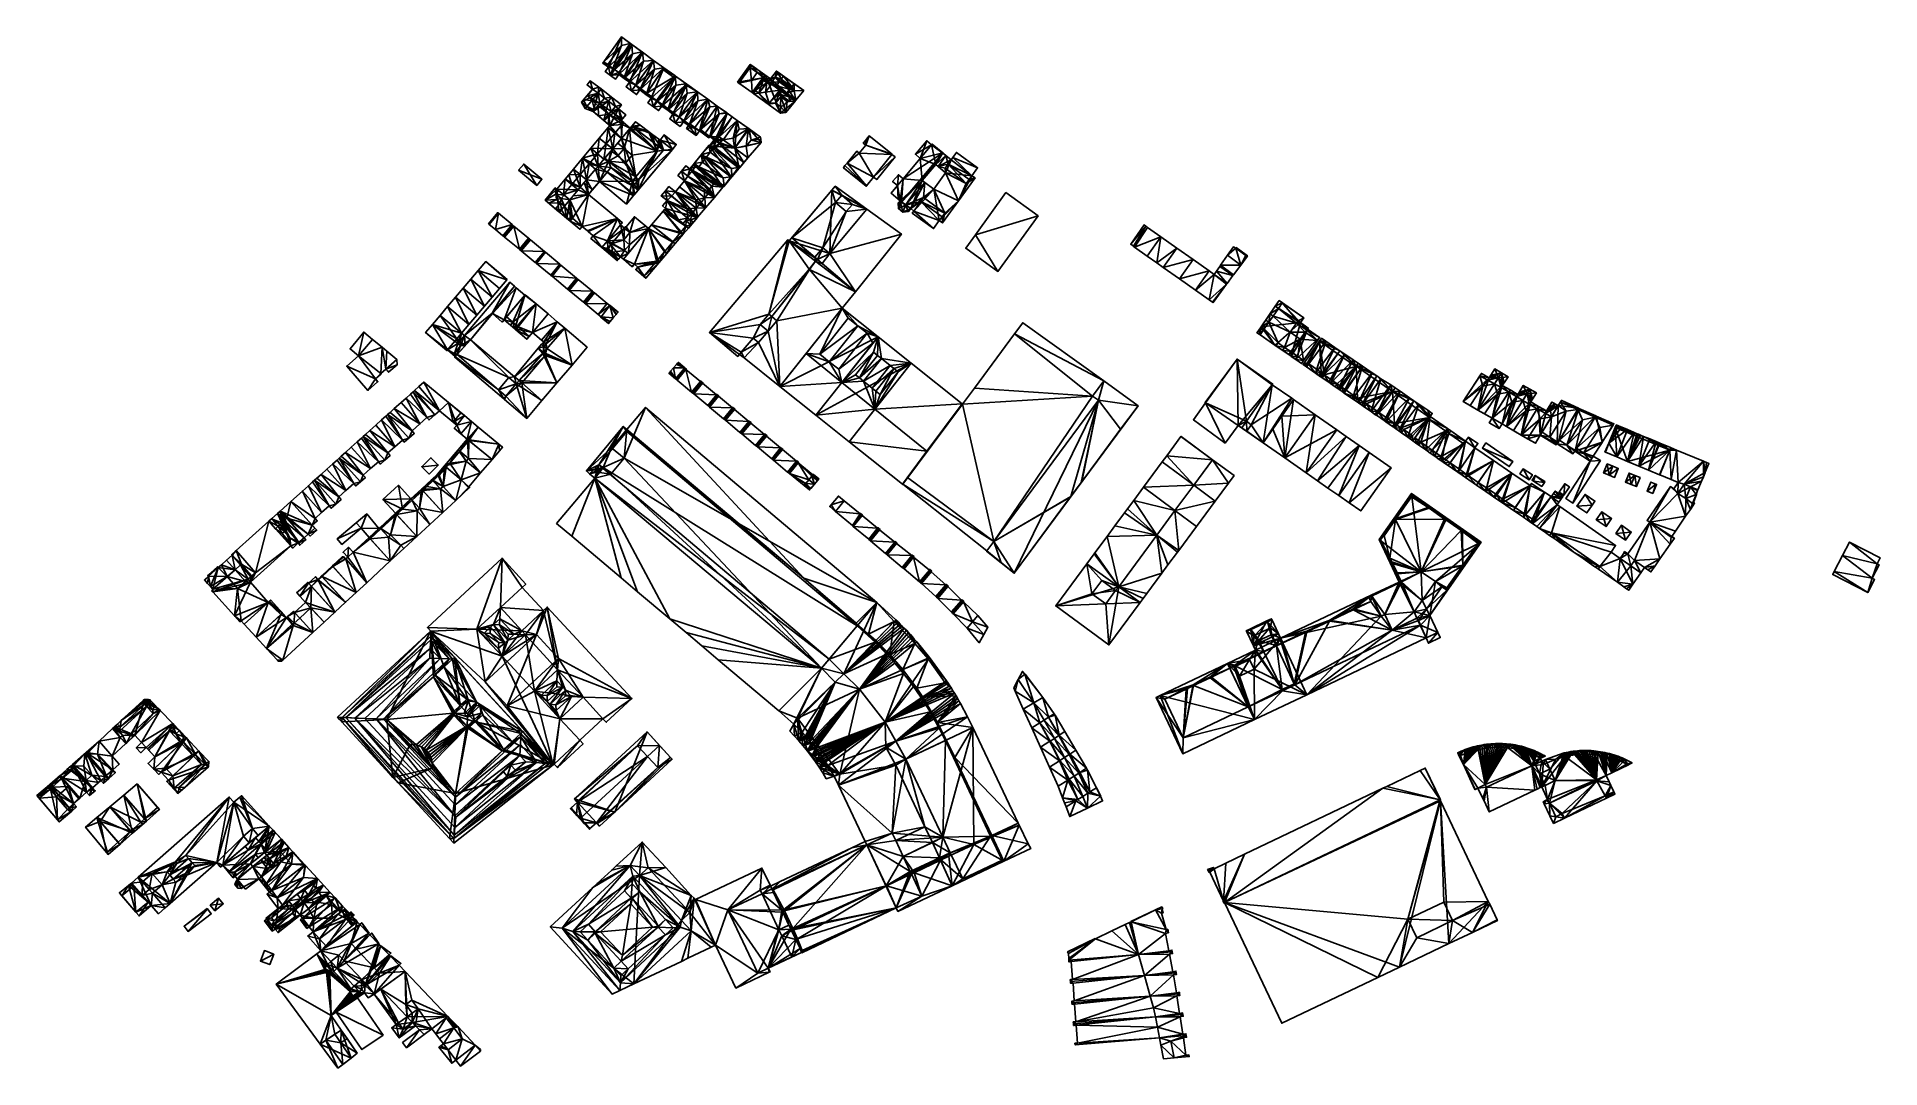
# Model space of a CAD drawing. Header units: inches. Extents: x 92123 to 92822, y 437993 to 438384.
import ezdxf

# ---------------------------------------------------------------- set-up
doc = ezdxf.new("R2010")
doc.units = ezdxf.units.IN
doc.header["$MEASUREMENT"] = 0
doc.layers.add('9200_4380_building', color=10, linetype='Continuous')

msp = doc.modelspace()

# ---------------------------------------------------------------- meshes
at = {"layer": '9200_4380_building'}
mesh = msp.add_polyface(dxfattribs=at)
corners = [(92341.18, 438371.56, 10.16), (92341.75, 438371.14, 10.16), (92348.35, 438380.62, 10.16), (92347.76, 438381.05, 10.16), (92337.67, 438374.12, 9.17), (92344.35, 438383.54, 10.13), (92344.35, 438383.54, -2.31), (92337.67, 438374.12, 10.05), (92337.28, 438373.57, -2.31), (92337.28, 438373.57, 9.17), (92337.53, 438373.92, 9.17), (92339.44, 438371.99, 9.17), (92339.44, 438371.99, -2.31), (92338.26, 438370.38, -2.31), (92338.26, 438370.38, 9.17), (92340.22, 438368.94, 9.17), (92340.22, 438368.94, -2.31), (92341.75, 438371.14, 9.17), (92348.35, 438380.62, -2.31), (92339.19, 438373.01, 9.17), (92339.19, 438373.01, 12.31), (92341.18, 438371.56, 9.17), (92344.45, 438380.28, 12.31)]
mesh.append_faces([[corners[k] for k in face] for face in [(21, 15, 17), (21, 11, 15), (15, 11, 14), (21, 19, 11), (4, 10, 19), (19, 9, 11), (10, 9, 19), (12, 18, 16), (8, 6, 12), (6, 18, 12), (16, 13, 12), (3, 5, 22), (22, 20, 0), (3, 22, 0), (22, 7, 20), (22, 5, 7), (0, 20, 19), (0, 19, 21), (1, 0, 17), (0, 21, 17), (20, 7, 19), (7, 4, 19), (6, 3, 18), (3, 2, 18), (5, 3, 6), (2, 1, 17), (2, 17, 18), (18, 17, 16), (16, 17, 15), (15, 14, 13), (15, 13, 16), (12, 13, 11), (13, 14, 11), (11, 9, 8), (11, 8, 12), (8, 4, 6), (8, 10, 4), (8, 9, 10), (4, 7, 5), (4, 5, 6), (3, 0, 2), (0, 1, 2)]])
mesh = msp.add_polyface(dxfattribs=at)
corners = [(92345.52, 438368.37, 10.16), (92345.76, 438368.2, 10.16), (92352.37, 438377.69, 10.16), (92352.13, 438377.86, 10.16), (92340.22, 438368.94, 9.17), (92341.75, 438371.14, 9.17), (92340.22, 438368.94, -2.25), (92341.75, 438371.14, 10.16), (92348.35, 438380.62, 10.16), (92348.35, 438380.62, -2.25), (92342.16, 438367.52, -2.25), (92342.16, 438367.52, 9.17), (92343.41, 438369.24, 9.17), (92343.41, 438369.24, -2.25), (92345.44, 438367.75, 9.17), (92345.44, 438367.75, -2.25), (92345.76, 438368.2, 9.17), (92352.37, 438377.69, -2.25), (92343.34, 438369.97, 9.17), (92343.34, 438369.97, 12.51), (92345.52, 438368.37, 9.17), (92348.54, 438377.12, 12.51), (92352.13, 438377.86, 10.16)]
mesh.append_faces([[corners[k] for k in face] for face in [(20, 14, 16), (18, 4, 12), (18, 12, 20), (20, 12, 14), (5, 4, 18), (4, 11, 12), (17, 15, 13), (17, 13, 9), (9, 13, 6), (6, 13, 10), (3, 8, 21), (21, 19, 0), (22, 21, 0), (21, 8, 7), (21, 7, 19), (0, 19, 18), (0, 18, 20), (1, 0, 20), (1, 20, 16), (19, 7, 18), (7, 5, 18), (9, 3, 17), (3, 2, 17), (8, 3, 9), (2, 1, 16), (2, 16, 17), (17, 16, 15), (15, 16, 14), (14, 12, 13), (14, 13, 15), (12, 11, 10), (12, 10, 13), (11, 4, 10), (4, 6, 10), (6, 5, 9), (5, 8, 9), (7, 8, 5), (4, 5, 6), (3, 0, 2), (0, 1, 2)]])
mesh = msp.add_polyface(dxfattribs=at)
corners = [(92352.8, 438374.28, 12.31), (92349.81, 438365.23, 10.16), (92356.58, 438374.62, 10.16), (92347.47, 438366.95, 12.31), (92345.44, 438367.75, 9.17), (92345.76, 438368.2, 9.17), (92345.44, 438367.75, -2.32), (92345.76, 438368.2, 10.16), (92352.37, 438377.69, 10.16), (92352.37, 438377.69, -2.32), (92347.39, 438366.33, -2.32), (92347.39, 438366.33, 9.17), (92346.13, 438364.61, 9.17), (92346.13, 438364.61, -2.32), (92348.25, 438363.06, 9.17), (92348.25, 438363.06, -2.32), (92349.81, 438365.23, 9.17), (92356.58, 438374.62, -2.32), (92356.58, 438374.62, 10.16), (92347.47, 438366.95, 9.17)]
mesh.append_faces([[corners[k] for k in face] for face in [(10, 17, 15), (6, 9, 10), (9, 17, 10), (15, 13, 10), (11, 12, 14), (19, 4, 11), (16, 11, 14), (5, 4, 19), (11, 16, 19), (18, 8, 0), (0, 8, 7), (0, 7, 3), (1, 3, 19), (1, 19, 16), (3, 7, 19), (7, 5, 19), (17, 9, 8), (17, 8, 18), (18, 1, 16), (18, 16, 17), (17, 16, 15), (15, 16, 14), (14, 12, 13), (14, 13, 15), (10, 13, 12), (10, 12, 11), (11, 4, 10), (4, 6, 10), (6, 5, 9), (5, 8, 9), (7, 8, 5), (4, 5, 6), (0, 3, 1), (0, 1, 2)]])
mesh = msp.add_polyface(dxfattribs=at)
corners = [(92351.39, 438363.4, 9.17), (92353.96, 438362.19, 9.17), (92351.61, 438363.91, 9.17), (92348.25, 438363.06, 9.17), (92350.13, 438361.68, 9.17), (92349.81, 438365.23, 9.17), (92353.65, 438361.74, 9.17), (92348.25, 438363.06, -2.32), (92349.81, 438365.23, 10.16), (92356.58, 438374.62, 10.16), (92356.58, 438374.62, -2.32), (92350.13, 438361.68, -2.32), (92351.39, 438363.4, -2.32), (92353.65, 438361.74, -2.32), (92360.51, 438371.76, -2.32), (92360.51, 438371.76, 10.16), (92353.96, 438362.19, 10.16), (92351.61, 438363.91, 12.51), (92356.88, 438371.26, 12.51)]
mesh.append_faces([[corners[k] for k in face] for face in [(14, 13, 12), (14, 12, 10), (10, 12, 7), (7, 12, 11), (15, 9, 18), (9, 8, 18), (8, 17, 18), (15, 18, 16), (18, 17, 16), (17, 8, 2), (8, 5, 2), (16, 17, 2), (16, 2, 1), (14, 10, 15), (10, 9, 15), (15, 16, 1), (15, 1, 14), (14, 1, 13), (13, 1, 6), (6, 0, 13), (0, 12, 13), (0, 4, 12), (4, 11, 12), (4, 3, 11), (3, 7, 11), (7, 5, 10), (5, 9, 10), (8, 9, 5), (3, 5, 7), (5, 0, 2), (0, 6, 1), (5, 3, 0), (3, 4, 0), (0, 1, 2)]])
mesh = msp.add_polyface(dxfattribs=at)
corners = [(92356.52, 438356.99, 9.17), (92358.09, 438359.17, 9.17), (92357.72, 438359.44, 9.17), (92353.96, 438362.19, 9.17), (92353.65, 438361.74, 9.17), (92355.66, 438360.27, 9.17), (92354.4, 438358.55, 9.17), (92353.65, 438361.74, -2.11), (92360.12, 438371.19, 12.21), (92360.51, 438371.76, 10.41), (92353.96, 438362.19, 12.21), (92360.51, 438371.76, -2.11), (92355.66, 438360.27, -2.11), (92354.4, 438358.55, -2.11), (92356.52, 438356.99, -2.11), (92364.9, 438368.65, -2.11), (92364.9, 438368.65, 10.31), (92358.09, 438359.17, 10.31), (92364.6, 438368.86, 10.41), (92357.72, 438359.44, 12.21), (92364.13, 438368.22, 12.21)]
mesh.append_faces([[corners[k] for k in face] for face in [(12, 15, 14), (7, 11, 12), (11, 15, 12), (14, 13, 12), (8, 10, 20), (10, 19, 20), (18, 9, 8), (18, 8, 20), (16, 20, 17), (16, 18, 20), (20, 19, 17), (19, 10, 3), (19, 3, 2), (17, 19, 2), (17, 2, 1), (9, 18, 11), (18, 16, 15), (18, 15, 11), (16, 17, 1), (16, 1, 15), (15, 1, 14), (14, 1, 0), (0, 6, 14), (6, 13, 14), (12, 13, 5), (13, 6, 5), (5, 4, 12), (4, 7, 12), (11, 7, 3), (11, 3, 9), (10, 8, 3), (3, 8, 9), (7, 4, 3), (5, 6, 0), (2, 3, 5), (2, 5, 0), (3, 4, 5), (0, 1, 2)]])
mesh = msp.add_polyface(dxfattribs=at)
corners = [(92356.52, 438356.99, 9.17), (92358.46, 438355.57, 9.17), (92359.73, 438357.29, 9.17), (92362.09, 438356.24, 9.17), (92359.91, 438357.84, 9.17), (92358.09, 438359.17, 9.17), (92362.05, 438355.59, 9.17), (92362.37, 438356.03, 9.17), (92356.52, 438356.99, -2.09), (92358.09, 438359.17, 10.31), (92364.9, 438368.65, 10.31), (92364.9, 438368.65, -2.09), (92358.46, 438355.57, -2.09), (92359.73, 438357.29, -2.09), (92362.05, 438355.59, -2.09), (92368.96, 438365.25, 10.75), (92362.37, 438356.03, 10.75), (92369.19, 438365.57, -2.09), (92369.19, 438365.57, 10.41), (92368.91, 438365.77, 10.41), (92359.91, 438357.84, 12.86), (92362.09, 438356.24, 10.41), (92365.07, 438365.18, 12.86), (92368.91, 438365.77, 10.41), (92368.91, 438365.77, 10.41)]
mesh.append_faces([[corners[k] for k in face] for face in [(22, 20, 21), (22, 21, 24), (17, 14, 13), (17, 13, 11), (11, 13, 8), (8, 13, 12), (24, 21, 15), (21, 16, 15), (18, 23, 15), (19, 10, 22), (22, 9, 20), (22, 10, 9), (21, 20, 4), (21, 4, 3), (16, 21, 7), (21, 3, 7), (20, 9, 4), (9, 5, 4), (11, 19, 17), (19, 18, 17), (10, 19, 11), (7, 18, 15), (7, 17, 18), (6, 14, 7), (14, 17, 7), (15, 16, 7), (6, 2, 13), (6, 13, 14), (2, 1, 12), (2, 12, 13), (1, 0, 8), (1, 8, 12), (8, 5, 11), (5, 10, 11), (9, 10, 5), (0, 5, 8), (3, 6, 7), (5, 2, 4), (3, 2, 6), (5, 0, 2), (2, 3, 4), (0, 1, 2)]])
mesh = msp.add_polyface(dxfattribs=at)
corners = [(92388.95, 438366.03, 10.3), (92393.21, 438371.9, 10.3), (92388.43, 438366.41, 10.75), (92393.79, 438372.7, 10.3), (92393.24, 438373.09, 10.75), (92393.96, 438362.4, -1.74), (92388.43, 438366.41, -1.74), (92393.96, 438362.4, 10.3), (92397.94, 438368.01, -1.74), (92397.94, 438368.01, 10.3), (92398.21, 438368.39, 1.23), (92398.21, 438368.39, 10.3), (92398.77, 438369.18, -1.74), (92398.77, 438369.18, 1.23), (92393.79, 438372.7, 1.23), (92393.24, 438373.09, -1.74), (92393.21, 438371.9, 1.23), (92395.84, 438370.03, 1.23), (92395.84, 438370.03, 13.35), (92393.71, 438366.95, 13.35)]
mesh.append_faces([[corners[k] for k in face] for face in [(15, 8, 6), (12, 8, 15), (8, 5, 6), (16, 17, 14), (17, 10, 13), (17, 13, 14), (7, 19, 0), (7, 9, 19), (9, 11, 18), (9, 18, 19), (19, 1, 0), (18, 1, 19), (17, 16, 1), (17, 1, 18), (10, 17, 11), (17, 18, 11), (3, 1, 16), (3, 16, 14), (15, 6, 2), (15, 2, 4), (4, 14, 15), (4, 3, 14), (14, 13, 12), (14, 12, 15), (13, 10, 12), (8, 10, 9), (12, 10, 8), (10, 11, 9), (9, 7, 8), (7, 5, 8), (7, 0, 5), (6, 0, 2), (5, 0, 6), (2, 1, 4), (1, 3, 4), (0, 1, 2)]])
mesh = msp.add_polyface(dxfattribs=at)
corners = [(92396.44, 438362.24, 11.85), (92395.14, 438363.24, 10.7), (92394.53, 438361.99, 10.7), (92394.3, 438362.15, 10.7), (92400.42, 438358.41, 11.32), (92400.06, 438357.99, 10.7), (92400.06, 438357.99, 11.32), (92404.7, 438361.68, 12.57), (92404.23, 438362.04, 12.57), (92404.23, 438362.04, 11.9), (92400.42, 438358.42, 11.32), (92400.42, 438358.42, 11.32), (92404.48, 438363.31, 11.25), (92408.88, 438360.15, 12.57), (92408.07, 438359.09, 12.57), (92408.88, 438360.15, 11.32), (92399.47, 438366.17, 11.85), (92398.16, 438367.18, 10.7), (92398.16, 438367.18, 11.85), (92399.05, 438362.59, 13.57), (92396.44, 438362.24, 11.91), (92395.14, 438363.24, 11.85), (92394.3, 438362.15, 10.3), (92393.96, 438362.4, -1.57), (92404.72, 438354.62, 11.32), (92393.96, 438362.4, 10.3), (92404.72, 438354.62, -1.57), (92406.77, 438354.88, 11.32), (92406.77, 438354.88, -1.57), (92410.23, 438359.18, 11.32), (92410.23, 438359.18, -1.57), (92407.97, 438360.8, 12.57), (92404.95, 438362.98, 11.25), (92400.01, 438366.52, -1.57), (92400.01, 438366.52, 12.29), (92401.25, 438365.63, 13.57), (92404.95, 438362.98, 12.57), (92397.94, 438368.01, 10.3), (92398.46, 438367.63, 10.3), (92397.94, 438368.01, -1.57), (92398.46, 438367.63, 10.7), (92398.16, 438367.18, 10.3), (92404.6, 438362.53, 12.57), (92404.6, 438362.53, 11.8), (92395.14, 438363.24, 10.3), (92404.79, 438360.82, 13.07), (92402.85, 438358.43, 13.07), (92407.2, 438359.02, 13.07), (92404.68, 438357.17, 13.07), (92405.99, 438357.48, 13.07)]
mesh.append_faces([[corners[k] for k in face] for face in [(48, 49, 45), (49, 47, 45), (48, 45, 46), (18, 21, 0), (18, 0, 16), (47, 49, 27), (47, 27, 29), (32, 12, 43), (14, 31, 7), (13, 31, 14), (7, 31, 36), (42, 7, 36), (8, 7, 42), (41, 38, 37), (25, 44, 37), (44, 41, 37), (22, 44, 25), (27, 49, 48), (27, 48, 24), (24, 48, 46), (24, 46, 6), (14, 7, 47), (29, 15, 14), (47, 7, 45), (29, 14, 47), (12, 35, 19), (12, 19, 10), (30, 28, 26), (23, 33, 26), (33, 30, 26), (39, 33, 23), (34, 40, 16), (16, 40, 17), (35, 16, 19), (35, 34, 16), (16, 0, 19), (46, 11, 4), (12, 11, 9), (46, 4, 6), (43, 12, 9), (45, 9, 46), (9, 11, 46), (45, 7, 9), (10, 19, 20), (10, 20, 4), (5, 20, 2), (4, 20, 5), (44, 22, 3), (44, 3, 1), (18, 17, 1), (1, 17, 44), (21, 18, 1), (17, 41, 44), (32, 43, 36), (43, 42, 36), (43, 9, 42), (9, 8, 42), (38, 41, 17), (38, 17, 40), (39, 23, 37), (23, 25, 37), (40, 34, 38), (39, 38, 33), (38, 34, 33), (37, 38, 39), (32, 36, 31), (15, 30, 32), (32, 30, 33), (35, 12, 34), (15, 32, 31), (12, 33, 34), (29, 30, 15), (32, 33, 12), (31, 13, 15), (29, 27, 28), (29, 28, 30), (27, 24, 26), (27, 26, 28), (24, 5, 26), (26, 5, 23), (23, 22, 25), (6, 5, 24), (22, 5, 2), (23, 5, 22), (22, 2, 3), (0, 21, 1), (20, 0, 2), (19, 0, 20), (16, 17, 18), (13, 14, 15), (12, 10, 11), (10, 4, 11), (7, 8, 9), (4, 5, 6), (1, 3, 2), (0, 1, 2)]])
mesh = msp.add_polyface(dxfattribs=at)
corners = [(92404.19, 438366.43, 12.27), (92401.25, 438366.19, 10.85), (92403.13, 438364.91, 10.85), (92409.9, 438363.04, 12.77), (92408.15, 438363.67, 12.27), (92402.69, 438368.28, 12.77), (92410.5, 438359.52, 10.85), (92407.09, 438362.15, 10.85), (92405.77, 438368.66, 12.27), (92405.77, 438368.66, 10.8), (92404.92, 438367.48, 12.27), (92409.87, 438365.73, 12.27), (92409, 438364.53, 12.27), (92409.87, 438365.73, 10.8), (92407.09, 438362.15, 12.27), (92403.13, 438364.91, 12.27), (92400.93, 438367.66, -1.71), (92400.93, 438367.66, 9.1), (92403.11, 438370.56, 9.1), (92403.11, 438370.56, -1.71), (92398.77, 438369.18, 9.1), (92398.77, 438369.18, -1.71), (92398.21, 438368.39, 9.1), (92397.94, 438368.01, -1.71), (92397.94, 438368.01, 9.1), (92398.46, 438367.63, 9.1), (92400.01, 438366.52, -1.71), (92400.01, 438366.52, 9.1), (92404.48, 438363.31, 9.1), (92401.25, 438365.63, 9.1), (92410.23, 438359.18, -1.71), (92407.97, 438360.8, 9.1), (92408.88, 438360.15, 9.1), (92410.23, 438359.18, 9.1), (92410.41, 438359.41, 9.1), (92410.41, 438359.41, -1.71), (92410.5, 438359.52, 9.1), (92413.48, 438363.14, -1.71), (92413.48, 438363.14, 10.85), (92410.5, 438359.52, 10.85), (92403.21, 438370.49, 9.1), (92403.21, 438370.49, -1.71), (92403.78, 438370.08, 9.1), (92403.89, 438370, 9.1), (92403.89, 438370, 10.8), (92407.09, 438362.15, 9.1), (92403.13, 438364.91, 9.1), (92401.25, 438366.19, 9.1), (92402.69, 438368.28, 9.1)]
mesh.append_faces([[corners[k] for k in face] for face in [(4, 0, 15), (4, 15, 14), (38, 3, 39), (11, 8, 12), (8, 10, 12), (36, 45, 32), (34, 36, 32), (33, 34, 32), (45, 28, 31), (45, 46, 28), (28, 46, 29), (29, 46, 47), (27, 29, 47), (25, 17, 20), (24, 25, 22), (47, 48, 17), (22, 25, 20), (17, 48, 18), (48, 43, 42), (18, 48, 40), (40, 48, 42), (32, 45, 31), (47, 17, 27), (17, 25, 27), (37, 35, 41), (41, 16, 19), (41, 35, 16), (16, 26, 21), (21, 26, 23), (26, 16, 30), (16, 35, 30), (3, 12, 10), (10, 44, 5), (9, 44, 10), (38, 13, 3), (3, 13, 12), (3, 10, 5), (48, 47, 1), (48, 1, 5), (43, 48, 44), (48, 5, 44), (2, 1, 46), (1, 47, 46), (7, 14, 15), (46, 45, 2), (45, 7, 2), (7, 15, 2), (6, 7, 36), (7, 45, 36), (13, 43, 9), (13, 9, 8), (13, 41, 43), (43, 41, 42), (9, 43, 44), (42, 41, 40), (38, 37, 13), (37, 41, 13), (8, 11, 13), (41, 19, 40), (19, 18, 40), (38, 39, 36), (38, 36, 37), (37, 36, 35), (35, 36, 34), (34, 33, 30), (34, 30, 35), (31, 30, 32), (32, 30, 33), (31, 28, 30), (30, 28, 26), (27, 26, 29), (26, 28, 29), (23, 26, 25), (26, 27, 25), (23, 25, 24), (24, 22, 23), (22, 20, 21), (22, 21, 23), (16, 21, 20), (16, 20, 17), (19, 16, 18), (16, 17, 18), (0, 2, 15), (4, 14, 7), (11, 12, 13), (8, 9, 10), (3, 4, 7), (6, 3, 7), (3, 5, 0), (0, 5, 1), (3, 0, 4), (0, 1, 2)]])
mesh = msp.add_polyface(dxfattribs=at)
corners = [(92331.53, 438361.19, 7.48), (92329.99, 438359.65, 5.25), (92333.29, 438359.39, 7.11), (92331.36, 438361.32, 7.48), (92337.91, 438360.33, -2.06), (92337.91, 438360.33, 3.83), (92333.72, 438355.21, 2.4), (92334.23, 438355.84, 5.04), (92333.72, 438355.21, 5.05), (92333.72, 438355.21, -2.06), (92336.21, 438358.25, 7.04), (92335.54, 438357.43, 7.11), (92329.28, 438358.79, -2.06), (92329.28, 438358.79, 2.4), (92333.37, 438363.76, -2.06), (92329.28, 438358.79, 5.27), (92333.37, 438363.76, 3.69), (92330.65, 438356.34, -2.06), (92330.65, 438356.34, 2.4), (92335.51, 438362.14, 3.76), (92335.51, 438362.14, -2.06), (92331.31, 438357.16, 2.4), (92331.31, 438357.16, 7.45), (92336.21, 438358.25, 7.04)]
mesh.append_faces([[corners[k] for k in face] for face in [(11, 2, 7), (17, 20, 9), (12, 14, 20), (20, 4, 9), (12, 20, 17), (21, 13, 18), (21, 18, 6), (5, 19, 10), (0, 19, 16), (10, 19, 0), (0, 16, 3), (23, 0, 2), (23, 2, 11), (7, 2, 22), (7, 22, 8), (2, 1, 22), (22, 1, 15), (8, 22, 21), (8, 21, 6), (22, 15, 21), (15, 13, 21), (20, 14, 16), (20, 16, 19), (4, 20, 19), (4, 19, 5), (6, 18, 9), (18, 17, 9), (18, 13, 17), (13, 12, 17), (13, 1, 16), (1, 3, 16), (14, 13, 16), (13, 15, 1), (12, 13, 14), (11, 7, 10), (10, 7, 5), (5, 7, 6), (4, 6, 9), (6, 7, 8), (4, 5, 6), (0, 3, 1), (0, 1, 2)]])
mesh = msp.add_polyface(dxfattribs=at)
corners = [(92331.34, 438365.3, 0.5), (92333.37, 438363.76, 0.5), (92332.51, 438366.83, 0.5), (92335.51, 438362.14, 0.5), (92335.81, 438364.42, 0.5), (92336.65, 438363.78, 0.5), (92332.51, 438366.83, -2.43), (92333.37, 438363.76, -2.43), (92331.34, 438365.3, -2.43), (92335.81, 438364.42, -2.43), (92335.51, 438362.14, -2.43), (92336.65, 438363.78, -2.43)]
mesh.append_faces([[corners[k] for k in face] for face in [(9, 6, 2), (9, 2, 4), (11, 9, 4), (11, 4, 5), (5, 3, 11), (3, 10, 11), (3, 1, 10), (1, 7, 10), (1, 0, 7), (0, 8, 7), (6, 8, 0), (6, 0, 2), (11, 10, 9), (6, 9, 7), (9, 10, 7), (6, 7, 8), (3, 5, 4), (2, 1, 4), (1, 3, 4), (0, 1, 2)]])
mesh = msp.add_polyface(dxfattribs=at)
corners = [(92339.49, 438359.13, -1.98), (92342.11, 438357.14, -1.98), (92337.69, 438351.88, -1.98), (92337.91, 438360.33, -1.98), (92333.72, 438355.21, -1.98), (92335.64, 438353.6, 4.19), (92333.72, 438355.21, 4.24), (92337.69, 438351.88, 4.14), (92342.11, 438357.14, 4.02), (92339.65, 438354.22, 7.1), (92340.48, 438355.2, 7.07), (92339.49, 438359.13, 3.88), (92337.91, 438360.33, 3.8), (92335.56, 438357.46, 7.06), (92336.22, 438358.26, 7.03)]
mesh.append_faces([[corners[k] for k in face] for face in [(6, 5, 13), (5, 7, 9), (5, 9, 13), (10, 14, 9), (14, 13, 9), (14, 10, 11), (10, 8, 11), (14, 11, 12), (14, 12, 13), (6, 12, 4), (13, 12, 6), (12, 3, 4), (0, 3, 12), (0, 12, 11), (1, 0, 11), (1, 11, 8), (8, 10, 9), (2, 1, 8), (2, 8, 7), (8, 9, 7), (7, 5, 2), (4, 5, 6), (2, 5, 4), (4, 0, 2), (3, 0, 4), (0, 1, 2)]])
mesh = msp.add_polyface(dxfattribs=at)
corners = [(92335.51, 438362.14, 0.5), (92337.91, 438360.33, 0.5), (92336.65, 438363.78, 0.5), (92339.49, 438359.13, 0.5), (92340.64, 438360.7, 0.5), (92340.64, 438360.7, -2.24), (92337.91, 438360.33, -2.24), (92336.65, 438363.78, -2.24), (92335.51, 438362.14, -2.24), (92339.49, 438359.13, -2.24)]
mesh.append_faces([[corners[k] for k in face] for face in [(5, 7, 2), (5, 2, 4), (4, 3, 9), (4, 9, 5), (3, 1, 9), (1, 6, 9), (1, 0, 8), (1, 8, 6), (7, 8, 0), (7, 0, 2), (9, 6, 5), (7, 6, 8), (5, 6, 7), (2, 1, 4), (1, 3, 4), (0, 1, 2)]])
mesh = msp.add_polyface(dxfattribs=at)
corners = [(92339.49, 438359.13, 0.5), (92342.11, 438357.14, 0.5), (92340.64, 438360.7, 0.5), (92343.28, 438356.25, 0.5), (92344.41, 438357.79, 0.5), (92344.41, 438357.79, -2.24), (92342.11, 438357.14, -2.24), (92340.64, 438360.7, -2.24), (92339.49, 438359.13, -2.24), (92343.28, 438356.25, -2.24)]
mesh.append_faces([[corners[k] for k in face] for face in [(5, 7, 4), (7, 2, 4), (4, 3, 9), (4, 9, 5), (3, 1, 9), (1, 6, 9), (1, 0, 6), (0, 8, 6), (7, 8, 2), (8, 0, 2), (9, 6, 5), (7, 6, 8), (5, 6, 7), (2, 1, 4), (1, 3, 4), (0, 1, 2)]])
mesh = msp.add_polyface(dxfattribs=at)
corners = [(92362.37, 438356.03, 10.75), (92363.97, 438354.86, 12.74), (92369.26, 438362.21, 12.77), (92368.96, 438365.25, 10.75), (92362.37, 438356.03, 9.17), (92369.19, 438365.57, 10.41), (92369.19, 438365.57, -2.02), (92368.96, 438365.25, 10.75), (92362.05, 438355.59, -2.02), (92362.05, 438355.59, 9.17), (92363.93, 438354.21, -2.02), (92363.93, 438354.21, 9.17), (92362.68, 438352.49, -2.02), (92362.68, 438352.49, 9.17), (92364.74, 438350.98, -2.02), (92364.74, 438350.98, 9.17), (92366.3, 438353.15, 9.17), (92373.17, 438362.71, -2.02), (92373.17, 438362.71, 10.42), (92366.3, 438353.15, 10.42), (92363.97, 438354.86, 9.17)]
mesh.append_faces([[corners[k] for k in face] for face in [(10, 17, 14), (8, 6, 10), (6, 17, 10), (14, 12, 10), (11, 13, 15), (20, 9, 11), (16, 11, 15), (4, 9, 20), (11, 16, 20), (2, 1, 19), (2, 19, 18), (18, 5, 7), (18, 7, 2), (1, 0, 20), (0, 4, 20), (19, 1, 20), (19, 20, 16), (17, 6, 5), (17, 5, 18), (18, 19, 16), (18, 16, 17), (17, 16, 14), (14, 16, 15), (15, 13, 14), (13, 12, 14), (10, 12, 11), (12, 13, 11), (11, 9, 10), (9, 8, 10), (8, 4, 6), (0, 7, 4), (8, 9, 4), (4, 7, 5), (4, 5, 6), (3, 0, 2), (0, 1, 2)]])
mesh = msp.add_polyface(dxfattribs=at)
corners = [(92367.91, 438351.29, 9.17), (92370.17, 438350.32, 9.17), (92368.1, 438351.84, 9.17), (92366.3, 438353.15, 9.17), (92364.74, 438350.98, 9.17), (92366.65, 438349.57, 9.17), (92369.85, 438349.87, 9.17), (92364.74, 438350.98, -2.02), (92366.3, 438353.15, 10.42), (92373.17, 438362.71, 10.42), (92373.17, 438362.71, -2.02), (92366.65, 438349.57, -2.02), (92367.91, 438351.29, -2.02), (92369.85, 438349.87, -2.02), (92377.11, 438359.88, -2.02), (92377.11, 438359.88, 10.42), (92370.17, 438350.32, 10.42), (92368.1, 438351.84, 12.72), (92373.39, 438359.31, 12.72)]
mesh.append_faces([[corners[k] for k in face] for face in [(14, 13, 12), (14, 12, 10), (10, 12, 7), (7, 12, 11), (9, 8, 18), (8, 17, 18), (15, 9, 18), (18, 17, 16), (15, 18, 16), (16, 17, 2), (16, 2, 1), (17, 8, 2), (8, 3, 2), (14, 10, 15), (10, 9, 15), (15, 16, 1), (15, 1, 14), (14, 1, 13), (13, 1, 6), (6, 0, 12), (6, 12, 13), (0, 5, 11), (0, 11, 12), (5, 4, 11), (4, 7, 11), (7, 3, 10), (3, 9, 10), (8, 9, 3), (4, 3, 7), (2, 3, 0), (1, 0, 6), (0, 4, 5), (3, 4, 0), (0, 1, 2)]])
mesh = msp.add_polyface(dxfattribs=at)
corners = [(92340.51, 438355.23, 7.04), (92343.28, 438356.25, 4.05), (92342.11, 438357.14, 3.99), (92344.62, 438352.29, 7.08), (92346, 438354.03, 4.35), (92344.29, 438351.88, 7.05), (92346, 438354.03, -1.87), (92344.29, 438351.88, -1.87), (92343.28, 438356.25, -1.87), (92342.11, 438357.14, -1.87), (92337.69, 438351.88, -1.87), (92339.6, 438354.15, 7.04), (92337.69, 438351.88, 4.13), (92339.49, 438350.37, 4.08), (92339.98, 438349.96, -1.87), (92339.98, 438349.96, 3.95), (92339.32, 438349.17, 3.87), (92339.32, 438349.17, -1.87), (92344.41, 438344.96, 3.72), (92341.94, 438347.01, 7.17), (92344.41, 438344.96, -1.87), (92347.73, 438348.88, 3.6), (92347.73, 438348.88, -1.87), (92345.27, 438351.03, 7.13), (92344.69, 438350.29, 7.11)]
mesh.append_faces([[corners[k] for k in face] for face in [(23, 24, 21), (18, 24, 19), (21, 24, 18), (8, 6, 7), (9, 8, 10), (10, 8, 14), (8, 7, 14), (17, 14, 20), (14, 7, 20), (7, 22, 20), (24, 15, 19), (19, 15, 16), (24, 11, 15), (15, 11, 13), (11, 12, 13), (24, 5, 11), (3, 0, 5), (5, 0, 11), (23, 5, 24), (5, 21, 7), (23, 21, 5), (21, 22, 7), (21, 18, 20), (21, 20, 22), (17, 18, 16), (20, 18, 17), (18, 19, 16), (14, 17, 16), (14, 16, 15), (10, 14, 13), (14, 15, 13), (10, 13, 12), (0, 2, 11), (12, 2, 10), (11, 2, 12), (2, 9, 10), (8, 9, 2), (8, 2, 1), (6, 8, 1), (6, 1, 4), (7, 4, 5), (6, 4, 7), (4, 3, 5), (0, 3, 1), (3, 4, 1), (0, 1, 2)]])
mesh = msp.add_polyface(dxfattribs=at)
corners = [(92369.85, 438349.87, -2.12), (92372.73, 438346.16, -2.12), (92369.09, 438348.83, -2.12), (92377.11, 438359.88, -2.12), (92374, 438347.89, -2.12), (92380.73, 438357.29, -2.12), (92369.85, 438349.87, 10.98), (92370.35, 438350.56, 11.32), (92377.11, 438359.88, 11.62), (92370.35, 438350.56, 11.82), (92369.09, 438348.83, 10.47), (92372.73, 438346.16, 10.47), (92380.73, 438357.29, 11.62), (92374, 438347.89, 11.62), (92374, 438347.89, 11.32), (92372.21, 438349.2, 11.32), (92372.21, 438349.2, 14.12), (92377.87, 438356.96, 14.12)]
mesh.append_faces([[corners[k] for k in face] for face in [(12, 8, 17), (11, 14, 15), (10, 11, 15), (10, 15, 6), (15, 7, 6), (17, 16, 13), (12, 17, 13), (17, 8, 9), (17, 9, 16), (13, 16, 15), (13, 15, 14), (16, 9, 15), (9, 7, 15), (5, 3, 12), (3, 8, 12), (14, 11, 4), (11, 1, 4), (4, 5, 14), (5, 12, 14), (12, 13, 14), (11, 10, 1), (10, 2, 1), (0, 2, 10), (0, 10, 6), (9, 8, 7), (0, 7, 3), (7, 8, 3), (6, 7, 0), (5, 4, 3), (0, 4, 1), (3, 4, 0), (0, 1, 2)]])
mesh = msp.add_polyface(dxfattribs=at)
corners = [(92377.55, 438345.29, 6.97), (92376.13, 438347.02, 6.97), (92374, 438347.89, 6.97), (92374.34, 438348.37, 6.97), (92377.89, 438345.71, 6.97), (92384.43, 438354.63, 11.27), (92377.89, 438345.71, 11.27), (92384.43, 438354.63, -2.12), (92377.89, 438345.71, -2.12), (92374, 438347.89, -2.12), (92374.34, 438348.37, 11.62), (92380.73, 438357.29, 11.62), (92380.73, 438357.29, -2.12), (92377.55, 438345.29, -2.12), (92384.18, 438354.81, 11.62), (92376.13, 438347.02, 13.92), (92381.43, 438354.4, 13.92)]
mesh.append_faces([[corners[k] for k in face] for face in [(9, 12, 8), (12, 7, 8), (9, 8, 13), (11, 10, 16), (10, 15, 16), (14, 11, 16), (5, 16, 6), (16, 15, 6), (5, 14, 16), (6, 15, 1), (6, 1, 4), (15, 10, 1), (10, 3, 1), (11, 5, 12), (14, 5, 11), (5, 7, 12), (4, 0, 8), (0, 13, 8), (0, 2, 9), (0, 9, 13), (9, 3, 12), (3, 11, 12), (10, 11, 3), (2, 3, 9), (8, 7, 4), (7, 5, 4), (5, 6, 4), (4, 1, 0), (2, 1, 3), (0, 1, 2)]])
mesh = msp.add_polyface(dxfattribs=at)
corners = [(92377.89, 438345.71, -1.28), (92379.48, 438344.52, -1.28), (92378.25, 438346.2, -1.28), (92380.16, 438344, -1.28), (92380.11, 438344.79, -1.28), (92380.52, 438344.48, -1.28), (92377.89, 438345.71, -2.06), (92378.25, 438346.2, 11.27), (92384.43, 438354.63, 11.27), (92384.43, 438354.63, -2.06), (92379.48, 438344.52, -2.06), (92380.16, 438344, -2.06), (92381.43, 438345.68, -2.06), (92381.43, 438345.68, 13.12), (92380.52, 438344.48, 13.12), (92382.96, 438344.55, 11.27), (92382.96, 438344.55, -2.06), (92388.27, 438351.87, -2.06), (92388.27, 438351.87, 11.42), (92386.31, 438353.28, 13.92), (92380.11, 438344.79, 13.92)]
mesh.append_faces([[corners[k] for k in face] for face in [(17, 16, 12), (9, 12, 6), (17, 12, 9), (6, 12, 10), (10, 12, 11), (8, 7, 20), (8, 20, 19), (19, 20, 13), (18, 13, 15), (18, 19, 13), (13, 20, 14), (14, 20, 4), (14, 4, 5), (20, 7, 4), (7, 2, 4), (8, 18, 17), (19, 18, 8), (8, 17, 9), (18, 15, 17), (15, 16, 17), (15, 13, 12), (15, 12, 16), (13, 14, 5), (13, 5, 12), (12, 5, 11), (11, 5, 3), (3, 1, 10), (3, 10, 11), (1, 0, 6), (1, 6, 10), (6, 2, 9), (2, 8, 9), (7, 8, 2), (0, 2, 6), (3, 5, 4), (2, 1, 4), (1, 3, 4), (0, 1, 2)]])
mesh = msp.add_polyface(dxfattribs=at)
corners = [(92363.69, 438340.88, 0.43), (92359.02, 438344.39, 0.46), (92360.39, 438340.56, 1.04), (92355.76, 438346.82, 0.56), (92348.42, 438349.73, 1.07), (92358.58, 438344.71, 0.47), (92354.69, 438347.64, 0.56), (92351.53, 438350, 0.58), (92349.72, 438351.33, 0.59), (92363.31, 438340.42, 0.56), (92331.95, 438323.83, 1.79), (92328.75, 438326.5, -2.21), (92331.95, 438323.83, -2.21), (92328.75, 438326.5, 1.8), (92336.02, 438328.73, 1.49), (92336.02, 438328.73, -2.21), (92346.29, 438320.11, -2.21), (92346.29, 438320.11, 1.49), (92348.96, 438323.38, -2.21), (92348.96, 438323.38, 1.53), (92349.2, 438323.65, 0.47), (92349.2, 438323.65, 1.53), (92349.45, 438323.94, 0.53), (92350.63, 438325.29, -2.21), (92350.63, 438325.29, 0.45), (92363.69, 438340.88, -2.21), (92365.17, 438342.76, 0.04), (92365.17, 438342.76, -2.21), (92360.57, 438346.37, -2.21), (92360.57, 438346.37, 0.1), (92359.02, 438344.39, -2.21), (92358.58, 438344.71, -2.21), (92355.76, 438346.82, -2.21), (92354.69, 438347.64, -2.21), (92351.53, 438350, -2.21), (92349.72, 438351.33, -2.21), (92347.73, 438348.88, -2.21), (92347.73, 438348.88, 1.95), (92348.42, 438349.73, 1.95), (92347.45, 438348.56, -2.21), (92347.45, 438348.56, 1.95), (92338.07, 438337.49, -2.21), (92337.75, 438337.11, 1.95), (92338.07, 438337.49, 1.95), (92337.75, 438337.11, -2.21), (92335.59, 438334.57, -2.21), (92335.59, 438334.57, 1.95), (92334.6, 438333.4, -2.21), (92334.6, 438333.4, 1.95), (92331.18, 438329.37, 1.95), (92331.18, 438329.37, -2.21), (92330.26, 438328.28, 1.79), (92330.26, 438328.28, 1.95), (92360.39, 438340.56, 1.95), (92351.01, 438329.52, 1.06), (92351.01, 438329.52, 1.95), (92348.79, 438326.91, 1.07), (92348.79, 438326.91, 1.95), (92340.41, 438333.99, 1.1), (92340.41, 438333.99, 1.95), (92336.02, 438328.73, 1.95), (92333.35, 438325.52, 1.95), (92333.35, 438325.52, 1.79), (92338.93, 438332.22, 1.95), (92338.93, 438332.22, 1.53), (92338.93, 438332.22, 0.51), (92348.53, 438328.89, -2.21), (92349.85, 438330.48, -2.21), (92339.49, 438336.43, -2.21), (92357.92, 438340.15, -2.21), (92357.92, 438340.15, 1.95), (92349.85, 438330.48, 1.95), (92348.53, 438328.89, 1.95), (92339.49, 438336.43, 1.95)]
mesh.append_faces([[corners[k] for k in face] for face in [(62, 51, 10), (51, 13, 10), (14, 19, 64), (17, 19, 14), (19, 21, 64), (26, 29, 1), (26, 1, 0), (59, 57, 72), (73, 46, 59), (73, 59, 72), (59, 46, 63), (72, 55, 71), (48, 49, 60), (49, 52, 61), (60, 49, 61), (63, 46, 48), (60, 63, 48), (73, 42, 46), (55, 72, 57), (43, 42, 73), (38, 70, 53), (71, 55, 70), (37, 40, 70), (70, 55, 53), (37, 70, 38), (68, 41, 43), (68, 43, 73), (66, 68, 73), (66, 73, 72), (67, 66, 72), (67, 72, 71), (69, 67, 70), (67, 71, 70), (70, 40, 69), (40, 39, 69), (20, 56, 65), (56, 58, 65), (22, 56, 20), (9, 54, 24), (54, 56, 24), (24, 56, 22), (9, 2, 54), (33, 39, 34), (39, 36, 34), (69, 39, 33), (30, 25, 69), (69, 25, 23), (23, 18, 66), (30, 69, 31), (32, 31, 69), (32, 69, 33), (68, 66, 15), (41, 68, 44), (44, 68, 45), (15, 50, 47), (12, 11, 50), (36, 35, 34), (45, 15, 47), (15, 12, 50), (66, 18, 16), (67, 69, 23), (28, 25, 30), (28, 27, 25), (15, 45, 68), (66, 67, 23), (66, 16, 15), (61, 52, 51), (61, 51, 62), (20, 65, 21), (65, 64, 21), (63, 60, 64), (60, 14, 64), (65, 58, 64), (58, 59, 64), (59, 63, 64), (62, 15, 14), (62, 14, 60), (10, 12, 62), (12, 15, 62), (60, 61, 62), (57, 59, 58), (57, 58, 56), (55, 57, 56), (55, 56, 54), (53, 55, 54), (53, 54, 2), (2, 4, 53), (4, 38, 53), (11, 51, 50), (51, 49, 50), (52, 49, 51), (13, 51, 11), (47, 50, 49), (47, 49, 48), (45, 47, 46), (47, 48, 46), (44, 45, 42), (45, 46, 42), (41, 44, 42), (41, 42, 43), (36, 39, 37), (39, 40, 37), (37, 4, 36), (37, 38, 4), (4, 8, 35), (4, 35, 36), (34, 35, 7), (35, 8, 7), (33, 34, 6), (34, 7, 6), (32, 33, 3), (33, 6, 3), (31, 32, 5), (32, 3, 5), (30, 31, 1), (31, 5, 1), (28, 30, 29), (30, 1, 29), (27, 28, 26), (28, 29, 26), (26, 0, 25), (26, 25, 27), (23, 25, 9), (25, 0, 9), (23, 9, 24), (23, 22, 18), (22, 20, 18), (22, 23, 24), (18, 20, 19), (19, 20, 21), (19, 17, 18), (17, 16, 18), (17, 14, 16), (14, 15, 16), (10, 13, 11), (10, 11, 12), (0, 2, 9), (2, 5, 3), (7, 8, 4), (6, 7, 4), (3, 6, 4), (2, 1, 5), (2, 3, 4), (0, 1, 2)]])
mesh = msp.add_polyface(dxfattribs=at)
corners = [(92341.08, 438341.03, -1.4), (92339.32, 438349.17, -1.4), (92344.41, 438344.96, -1.4), (92336, 438345.18, -1.4), (92341.08, 438341.03, 3.82), (92338.62, 438343.04, 7.19), (92336, 438345.18, 3.83), (92344.41, 438344.96, 3.72), (92341.94, 438347.01, 7.17), (92339.32, 438349.17, 3.87)]
mesh.append_faces([[corners[k] for k in face] for face in [(8, 5, 4), (8, 4, 7), (9, 6, 5), (9, 5, 8), (1, 3, 6), (1, 6, 9), (9, 7, 1), (8, 7, 9), (7, 2, 1), (7, 4, 0), (7, 0, 2), (3, 4, 6), (0, 4, 3), (4, 5, 6), (0, 3, 1), (0, 1, 2)]])
mesh = msp.add_polyface(dxfattribs=at)
corners = [(92338.07, 438337.49, 1.95), (92338.07, 438337.49, -2.21), (92339.49, 438336.43, -2.21), (92339.49, 438336.43, 1.95), (92340.53, 438340.38, 4.51), (92341.08, 438341.03, 6.99), (92341.08, 438341.03, -2.21), (92340.53, 438340.38, 6.99), (92338.07, 438337.49, 4.53), (92347.45, 438348.56, 1.95), (92347.45, 438348.56, -2.21), (92344.41, 438344.96, -2.21), (92347.45, 438348.56, 4.46), (92344.41, 438344.96, 4.48), (92342.98, 438343.27, 4.49), (92342.98, 438343.27, 6.98), (92357.92, 438340.15, 1.95), (92357.92, 438340.15, 4.54), (92339.49, 438336.43, 4.54), (92349.85, 438330.48, 1.95), (92349.85, 438330.48, 4.6), (92348.53, 438328.89, 1.95), (92348.53, 438328.89, 4.61), (92345.41, 438341.24, 6.98), (92348.49, 438338.7, 4.54), (92345.41, 438341.24, 4.51), (92345.41, 438341.24, 7.37), (92348.49, 438338.7, 7.39), (92346.04, 438335.76, 7.37), (92342.97, 438338.39, 7.35), (92342.97, 438338.39, 6.99), (92346.04, 438335.76, 4.55), (92342.97, 438338.39, 4.53), (92349.85, 438330.48, -2.21), (92348.53, 438328.89, -2.21), (92357.92, 438340.15, -2.21)]
mesh.append_faces([[corners[k] for k in face] for face in [(27, 26, 28), (26, 29, 28), (5, 30, 23), (7, 30, 5), (23, 15, 5), (14, 25, 13), (13, 25, 12), (24, 20, 17), (24, 31, 20), (31, 32, 18), (31, 18, 22), (18, 32, 4), (8, 18, 4), (20, 31, 22), (24, 12, 25), (17, 12, 24), (35, 10, 9), (35, 9, 16), (16, 19, 33), (16, 33, 35), (19, 21, 33), (21, 34, 33), (21, 3, 34), (3, 2, 34), (35, 33, 11), (35, 11, 10), (11, 33, 6), (6, 2, 1), (2, 33, 34), (6, 33, 2), (23, 30, 29), (23, 29, 26), (27, 28, 24), (28, 31, 24), (30, 7, 32), (7, 4, 32), (32, 31, 30), (31, 28, 30), (28, 29, 30), (25, 14, 15), (25, 15, 23), (23, 27, 24), (26, 27, 23), (23, 24, 25), (22, 18, 21), (18, 3, 21), (20, 22, 21), (20, 21, 19), (17, 20, 19), (17, 19, 16), (18, 8, 3), (8, 0, 3), (16, 9, 12), (16, 12, 17), (5, 15, 14), (5, 14, 6), (14, 13, 11), (14, 11, 6), (13, 9, 11), (12, 9, 13), (9, 10, 11), (0, 8, 4), (0, 4, 6), (1, 0, 6), (4, 7, 5), (4, 5, 6), (3, 0, 2), (0, 1, 2)]])
mesh = msp.add_polyface(dxfattribs=at)
corners = [(92392.5, 438348.84, 11.42), (92388.27, 438351.87, 11.42), (92389.02, 438348.51, 14.42), (92397.1, 438345.54, 11.42), (92397.33, 438343.54, -1.8), (92397.1, 438345.54, -1.8), (92397.2, 438344.64, 15.07), (92397.33, 438343.54, 11.67), (92392.76, 438348.66, -1.8), (92392.76, 438348.66, 11.42), (92388.27, 438351.87, -1.8), (92382.96, 438344.55, 11.27), (92382.96, 438344.55, -1.8), (92387.35, 438341.31, -1.8), (92387.35, 438341.31, 11.42), (92387.23, 438341.4, 11.42), (92392.32, 438337.65, 11.42), (92392.32, 438337.65, -1.8), (92386.69, 438345.09, 14.42), (92393.52, 438344.43, 15.07), (92391.68, 438342.1, 15.07)]
mesh.append_faces([[corners[k] for k in face] for face in [(7, 6, 19), (15, 18, 11), (6, 3, 19), (8, 5, 4), (10, 8, 13), (13, 8, 4), (12, 10, 13), (13, 4, 17), (20, 15, 14), (20, 14, 16), (3, 9, 19), (9, 0, 19), (0, 15, 20), (19, 0, 20), (0, 2, 18), (0, 18, 15), (7, 20, 16), (7, 19, 20), (1, 11, 18), (2, 1, 18), (7, 16, 4), (16, 17, 4), (16, 14, 13), (16, 13, 17), (11, 13, 15), (13, 14, 15), (12, 13, 11), (10, 12, 11), (10, 11, 1), (10, 0, 8), (0, 9, 8), (1, 0, 10), (5, 8, 3), (8, 9, 3), (3, 7, 4), (6, 7, 3), (3, 4, 5), (0, 1, 2)]])
mesh = msp.add_polyface(dxfattribs=at)
corners = [(92433.61, 438340.2, -1.23), (92433.61, 438340.2, 10.25), (92434.55, 438339.44, 10.25), (92434.55, 438339.44, -1.23), (92429.94, 438335.69, -1.23), (92429.94, 438335.69, 10.25), (92429.14, 438334.72, -1.23), (92429.14, 438334.72, 10.25), (92428.51, 438333.94, 10.25), (92428.51, 438333.94, -1.23), (92437.17, 438326.93, 10.25), (92437.17, 438326.93, -1.23), (92437.28, 438327.06, -1.23), (92437.28, 438327.06, 10.25), (92439.98, 438330.39, -1.23), (92439.98, 438330.39, 10.25), (92441.16, 438329.43, -1.23), (92441.16, 438329.43, 10.25), (92448.12, 438338.02, 10.25), (92448.12, 438338.02, -1.23), (92446.94, 438338.98, 10.25), (92446.94, 438338.98, -1.23), (92447, 438339.06, -1.23), (92447, 438339.06, 10.25), (92438.3, 438345.98, 10.25), (92438.3, 438345.98, -1.23), (92437.72, 438345.26, -1.23), (92437.72, 438345.26, 10.25), (92436.91, 438344.27, 10.25), (92436.91, 438344.27, -1.23), (92436.09, 438343.26, 10.25), (92436.09, 438343.26, -1.23), (92437.03, 438342.5, -1.23), (92437.03, 438342.5, 10.25)]
mesh.append_faces([[corners[k] for k in face] for face in [(23, 24, 33), (20, 23, 33), (2, 20, 33), (15, 18, 20), (15, 17, 18), (2, 15, 20), (15, 5, 13), (10, 13, 8), (8, 13, 7), (2, 1, 5), (7, 13, 5), (2, 5, 15), (30, 33, 28), (33, 24, 27), (33, 27, 28), (32, 26, 25), (32, 31, 29), (32, 29, 26), (21, 3, 32), (22, 32, 25), (21, 14, 3), (3, 4, 0), (14, 12, 4), (4, 12, 6), (6, 12, 9), (3, 14, 4), (21, 19, 14), (19, 16, 14), (32, 22, 21), (12, 11, 9), (32, 3, 2), (32, 2, 33), (33, 30, 32), (30, 31, 32), (29, 31, 30), (29, 30, 28), (26, 29, 28), (26, 28, 27), (25, 26, 24), (26, 27, 24), (22, 25, 24), (22, 24, 23), (23, 20, 22), (20, 21, 22), (19, 21, 20), (19, 20, 18), (18, 17, 16), (18, 16, 19), (17, 15, 16), (15, 14, 16), (15, 13, 14), (13, 12, 14), (13, 10, 12), (10, 11, 12), (10, 8, 9), (10, 9, 11), (6, 9, 8), (6, 8, 7), (4, 6, 5), (6, 7, 5), (0, 4, 1), (4, 5, 1), (3, 0, 2), (0, 1, 2)]])
mesh = msp.add_polyface(dxfattribs=at)
corners = [(92335.59, 438334.57, -1.84), (92334.6, 438333.4, -1.84), (92329.64, 438337.53, -1.84), (92337.75, 438337.11, -1.84), (92332.78, 438341.31, -1.84), (92329.64, 438337.53, 3.92), (92332.78, 438341.31, 3.83), (92334.6, 438333.4, 3.8), (92332.2, 438335.4, 7.19), (92335.59, 438334.57, 3.76), (92337.75, 438337.11, 3.77), (92335.35, 438339.14, 7.15)]
mesh.append_faces([[corners[k] for k in face] for face in [(6, 5, 11), (5, 8, 11), (10, 11, 9), (9, 11, 8), (9, 8, 7), (6, 10, 4), (11, 10, 6), (10, 3, 4), (10, 9, 3), (9, 0, 3), (9, 7, 1), (9, 1, 0), (2, 7, 5), (1, 7, 2), (7, 8, 5), (4, 2, 6), (2, 5, 6), (4, 0, 2), (3, 0, 4), (0, 1, 2)]])
mesh = msp.add_polyface(dxfattribs=at)
corners = [(92332.78, 438341.31, -1.7), (92336, 438345.18, -1.7), (92341.08, 438341.03, -1.7), (92337.75, 438337.11, -1.7), (92332.78, 438341.31, 3.83), (92336, 438345.18, 3.83), (92337.75, 438337.11, 3.77), (92335.35, 438339.14, 7.15), (92341.08, 438341.03, 3.82), (92338.62, 438343.04, 7.19)]
mesh.append_faces([[corners[k] for k in face] for face in [(9, 7, 6), (9, 6, 8), (5, 4, 7), (5, 7, 9), (5, 8, 1), (9, 8, 5), (8, 2, 1), (8, 6, 2), (6, 3, 2), (0, 6, 4), (3, 6, 0), (6, 7, 4), (1, 0, 5), (0, 4, 5), (3, 0, 2), (0, 1, 2)]])
mesh = msp.add_polyface(dxfattribs=at)
corners = [(92386.27, 438330.52, 11.72), (92385.89, 438330.46, 11.98), (92386.1, 438330.31, 11.72), (92377.72, 438342.26, -2.1), (92377.49, 438342.41, 10.37), (92377.72, 438342.26, 10.46), (92377.49, 438342.41, -2.1), (92374.66, 438338.87, -2.1), (92374.66, 438338.87, 10.37), (92376.34, 438337.61, 12.11), (92376.34, 438337.61, 10.99), (92386.1, 438330.31, -2.1), (92389.04, 438333.77, -2.1), (92389.04, 438333.77, 11.72), (92379.11, 438341.22, 10.99), (92388.64, 438334.07, 12.24), (92379.11, 438341.22, 12.37), (92378.03, 438339.82, 10.99), (92378.03, 438339.82, 14.02), (92376.59, 438337.93, 11.72), (92376.59, 438337.93, 10.99), (92386.05, 438333.68, 14.02)]
mesh.append_faces([[corners[k] for k in face] for face in [(21, 18, 19), (21, 19, 0), (7, 3, 11), (3, 12, 11), (6, 3, 7), (15, 21, 0), (15, 0, 13), (0, 19, 1), (19, 9, 1), (15, 16, 21), (16, 18, 21), (17, 5, 4), (14, 5, 17), (17, 8, 20), (17, 4, 8), (20, 8, 10), (17, 20, 19), (17, 19, 18), (20, 10, 19), (10, 9, 19), (14, 17, 16), (17, 18, 16), (16, 15, 14), (14, 15, 13), (12, 3, 14), (12, 14, 13), (3, 5, 14), (11, 12, 0), (12, 13, 0), (11, 0, 2), (10, 2, 1), (10, 11, 2), (10, 7, 11), (8, 7, 10), (1, 9, 10), (6, 7, 4), (7, 8, 4), (3, 6, 4), (3, 4, 5), (0, 1, 2)]])
mesh = msp.add_polyface(dxfattribs=at)
corners = [(92381.52, 438343.11, 14.17), (92380.13, 438341.31, 11.42), (92389.39, 438334.19, 11.42), (92390.84, 438335.9, 14.17), (92380.16, 438344, 10.52), (92380.52, 438344.48, 10.52), (92380.16, 438344, -2.07), (92381.43, 438345.68, 10.52), (92381.43, 438345.68, -2.07), (92379.48, 438344.52, -2.07), (92379.48, 438344.52, 10.52), (92377.72, 438342.26, -2.07), (92377.72, 438342.26, 10.52), (92388.64, 438334.07, 12.24), (92379.11, 438341.22, 12.37), (92379.11, 438341.22, 10.52), (92389.04, 438333.77, -2.07), (92389.04, 438333.77, 11.72), (92389.39, 438334.19, 11.72), (92392.32, 438337.65, -2.07), (92392.32, 438337.65, 11.42), (92382.96, 438344.55, 11.27), (92387.35, 438341.31, -2.07), (92382.96, 438344.55, -2.07), (92387.23, 438341.4, 11.42), (92387.35, 438341.31, 11.42), (92382.75, 438344.7, 10.52), (92382.75, 438344.7, 11.27), (92381.52, 438343.11, 10.52), (92380.13, 438341.31, 10.52), (92379.53, 438341.77, 11.72), (92379.53, 438341.77, 10.52), (92380.13, 438341.31, 11.72)]
mesh.append_faces([[corners[k] for k in face] for face in [(18, 13, 17), (14, 13, 32), (13, 18, 32), (14, 32, 30), (8, 23, 6), (9, 6, 11), (23, 22, 6), (11, 22, 16), (6, 22, 11), (22, 19, 16), (5, 26, 7), (5, 28, 26), (5, 4, 28), (28, 4, 31), (12, 15, 31), (10, 12, 31), (31, 29, 28), (10, 31, 4), (21, 27, 0), (24, 21, 0), (3, 25, 0), (25, 24, 0), (20, 25, 3), (2, 1, 32), (2, 32, 18), (30, 1, 31), (32, 1, 30), (1, 29, 31), (31, 15, 30), (15, 14, 30), (28, 29, 1), (28, 1, 0), (26, 28, 27), (28, 0, 27), (19, 22, 25), (19, 25, 20), (8, 26, 23), (26, 21, 23), (27, 21, 26), (7, 26, 8), (21, 24, 22), (24, 25, 22), (21, 22, 23), (2, 20, 3), (2, 19, 20), (17, 16, 2), (19, 2, 16), (17, 2, 18), (15, 17, 13), (15, 16, 17), (12, 11, 15), (11, 16, 15), (13, 14, 15), (9, 11, 10), (11, 12, 10), (6, 9, 4), (9, 10, 4), (6, 5, 8), (5, 7, 8), (4, 5, 6), (3, 0, 2), (0, 1, 2)]])
mesh = msp.add_polyface(dxfattribs=at)
corners = [(92450.04, 438321.41, 1.78), (92450.04, 438321.41, 4.46), (92449.3, 438322.05, 3.91), (92450.04, 438321.41, -1.46), (92449.3, 438322.05, -1.46), (92452.02, 438319.75, 1.78), (92450.6, 438320.93, 4.88), (92450.6, 438320.93, 1.78), (92446.64, 438324.33, 1.93), (92446.64, 438324.33, -1.46), (92467.41, 438338.56, 2.35), (92464.43, 438334.41, 1.78), (92467.41, 438338.56, 1.78), (92467.27, 438331.97, -1.46), (92462.84, 438325.85, 1.78), (92467.27, 438331.97, 1.78), (92462.84, 438325.85, -1.46), (92459.35, 438328.38, 1.78), (92459.35, 438328.38, -1.46), (92458.42, 438329.05, -1.46), (92458.42, 438329.05, 3.68), (92463.56, 438335.15, 3.67), (92463.56, 438335.15, -1.46), (92464.43, 438334.41, -1.46), (92449.27, 438320.56, 1.78), (92449.27, 438320.56, -1.46), (92449.42, 438318.45, 1.78), (92449.42, 438318.45, -1.46), (92451.05, 438317.06, 1.78), (92451.05, 438317.06, -1.46), (92453.16, 438317.3, -1.46), (92453.16, 438317.3, 1.78), (92454.08, 438318.47, 1.78), (92454.08, 438318.47, -1.46), (92455.2, 438317.5, 1.78), (92455.2, 438317.5, -1.46), (92454.63, 438316.72, 1.71), (92454.63, 438316.72, -1.46), (92462.7, 438310.84, -1.46), (92462.7, 438310.84, 1.71), (92464.88, 438313.89, 1.78), (92464.88, 438313.89, -1.46), (92466.09, 438313.01, -1.46), (92466.09, 438313.01, 1.78), (92472.2, 438321.43, 1.78), (92472.2, 438321.43, -1.46), (92478.46, 438330.04, 1.78), (92478.46, 438330.04, -1.46), (92477.24, 438330.91, 1.78), (92477.24, 438330.91, -1.46), (92471.4, 438339.73, -1.46), (92471.4, 438339.73, 1.78), (92479.42, 438333.91, 1.78), (92479.42, 438333.91, -1.46), (92467.41, 438338.56, -1.46), (92462.23, 438342.9, -1.46), (92466.26, 438339.52, 4.88), (92462.23, 438342.9, 1.93), (92469.37, 438336.91, 1.78), (92469.37, 438336.91, -1.46), (92460.14, 438344.13, -1.46), (92460.14, 438344.13, 1.23), (92461.98, 438342.59, 1.23), (92461.98, 438342.59, -1.46), (92455.84, 438339.01, -1.46), (92455.84, 438339.01, 1.23), (92457.68, 438337.47, 1.23), (92457.68, 438337.47, -1.46), (92449.36, 438331.29, -1.46), (92449.36, 438331.29, 1.23), (92451.2, 438329.75, 1.23), (92451.2, 438329.75, -1.46), (92447.18, 438328.69, -1.46), (92447.18, 438328.69, 1.23), (92449.01, 438327.15, -1.46), (92449.01, 438327.15, 1.23), (92470.04, 438337.84, -1.46), (92469.37, 438336.91, 3.75), (92470.04, 438337.84, 3.1), (92468.2, 438335.28, 4.88), (92468.2, 438335.28, 1.78), (92467.1, 438333.76, 1.78), (92477.24, 438330.91, 3.88), (92476.19, 438329.47, 4.88), (92475.09, 438327.96, 1.78), (92476.19, 438329.47, 1.78), (92455.2, 438317.5, 2.25), (92458.9, 438322.58, 1.78), (92457.86, 438321.16, 1.78), (92457.86, 438321.16, 4.78), (92464.88, 438313.89, 3.81), (92466.97, 438316.7, 1.78), (92465.93, 438315.28, 4.78), (92465.93, 438315.28, 1.78), (92461.98, 438342.59, 1.93), (92451.2, 438329.75, 1.93), (92457.68, 438337.47, 1.93), (92449.01, 438327.15, 1.93), (92466.97, 438316.7, 1.78)]
mesh.append_faces([[corners[k] for k in face] for face in [(91, 87, 89), (91, 89, 92), (83, 79, 84), (79, 81, 84), (69, 73, 75), (69, 75, 70), (61, 65, 62), (65, 66, 62), (86, 39, 90), (89, 90, 92), (36, 39, 86), (90, 89, 86), (78, 82, 52), (78, 77, 82), (82, 79, 83), (77, 79, 82), (52, 51, 78), (94, 56, 57), (94, 96, 56), (56, 96, 95), (97, 2, 1), (95, 6, 56), (6, 95, 1), (97, 8, 2), (95, 97, 1), (85, 46, 48), (84, 46, 85), (84, 44, 46), (40, 43, 93), (14, 98, 44), (14, 17, 87), (87, 17, 5), (14, 87, 98), (88, 87, 5), (93, 43, 98), (88, 32, 34), (32, 5, 31), (7, 26, 5), (0, 24, 7), (84, 15, 44), (88, 5, 32), (5, 26, 28), (31, 5, 28), (81, 15, 84), (7, 24, 26), (80, 11, 81), (58, 12, 80), (43, 44, 98), (80, 12, 11), (15, 14, 44), (11, 15, 81), (10, 56, 21), (10, 21, 11), (56, 6, 20), (20, 6, 5), (56, 20, 21), (17, 20, 5), (70, 75, 97), (70, 97, 95), (62, 66, 94), (66, 96, 94), (8, 75, 9), (97, 75, 8), (75, 74, 9), (96, 66, 70), (70, 66, 71), (95, 96, 70), (66, 67, 71), (62, 57, 55), (94, 57, 62), (62, 55, 63), (92, 90, 93), (90, 40, 93), (91, 92, 93), (38, 41, 39), (41, 40, 39), (40, 90, 39), (88, 34, 86), (88, 86, 89), (87, 88, 89), (36, 34, 35), (86, 34, 36), (36, 35, 37), (82, 83, 85), (82, 85, 48), (83, 84, 85), (49, 52, 48), (53, 52, 49), (52, 82, 48), (58, 80, 77), (80, 79, 77), (50, 76, 51), (76, 78, 51), (79, 80, 81), (58, 78, 76), (77, 78, 58), (58, 76, 59), (13, 59, 49), (45, 49, 47), (49, 76, 53), (13, 23, 59), (49, 59, 76), (59, 23, 54), (55, 54, 63), (54, 23, 22), (63, 67, 60), (19, 67, 22), (19, 3, 71), (19, 71, 67), (71, 74, 68), (68, 74, 72), (71, 3, 74), (74, 4, 9), (74, 3, 4), (19, 33, 3), (3, 27, 25), (3, 29, 27), (33, 30, 29), (18, 33, 19), (33, 16, 35), (18, 16, 33), (35, 16, 41), (38, 35, 41), (45, 42, 41), (13, 45, 16), (63, 54, 22), (13, 49, 45), (63, 22, 67), (76, 50, 53), (64, 60, 67), (38, 37, 35), (16, 45, 41), (33, 29, 3), (75, 73, 74), (73, 72, 74), (68, 72, 69), (72, 73, 69), (71, 68, 70), (68, 69, 70), (66, 65, 64), (66, 64, 67), (60, 64, 61), (64, 65, 61), (63, 60, 62), (60, 61, 62), (59, 54, 58), (54, 12, 58), (10, 12, 56), (57, 12, 55), (56, 12, 57), (12, 54, 55), (53, 50, 52), (50, 51, 52), (47, 49, 48), (47, 48, 46), (46, 44, 45), (46, 45, 47), (44, 43, 42), (44, 42, 45), (43, 40, 42), (40, 41, 42), (39, 36, 38), (36, 37, 38), (34, 32, 33), (34, 33, 35), (32, 31, 30), (32, 30, 33), (31, 28, 30), (28, 29, 30), (28, 26, 27), (28, 27, 29), (26, 24, 25), (26, 25, 27), (3, 25, 24), (3, 24, 0), (15, 11, 13), (11, 23, 13), (11, 21, 22), (11, 22, 23), (21, 20, 19), (21, 19, 22), (18, 19, 17), (19, 20, 17), (16, 18, 17), (16, 17, 14), (13, 16, 14), (13, 14, 15), (10, 11, 12), (6, 1, 7), (1, 0, 7), (2, 8, 4), (8, 9, 4), (5, 6, 7), (4, 0, 2), (3, 0, 4), (0, 1, 2)]])
mesh = msp.add_polyface(dxfattribs=at)
corners = [(92307.33, 438335.33, 1), (92305.38, 438333.02, 0.52), (92312.29, 438327.21, 0.59), (92314.23, 438329.53, 1.06), (92305.38, 438333.02, -1.69), (92307.33, 438335.33, -1.69), (92314.23, 438329.53, -1.69), (92312.29, 438327.21, -1.69)]
mesh.append_faces([[corners[k] for k in face] for face in [(6, 5, 0), (6, 0, 3), (3, 2, 6), (2, 7, 6), (2, 1, 7), (1, 4, 7), (5, 4, 1), (5, 1, 0), (7, 4, 6), (4, 5, 6), (3, 0, 2), (0, 1, 2)]])
mesh = msp.add_polyface(dxfattribs=at)
corners = [(92328.75, 438326.5, -1.54), (92328, 438325.59, -1.54), (92323.03, 438329.59, -1.54), (92331.18, 438329.37, -1.54), (92326.24, 438333.44, -1.54), (92324.4, 438331.23, 3.97), (92326.24, 438333.44, 3.96), (92323.03, 438329.59, 3.98), (92328, 438325.59, 3.82), (92325.6, 438327.52, 7.19), (92328.75, 438326.5, 3.79), (92331.18, 438329.37, 3.75), (92328.8, 438331.33, 7.18)]
mesh.append_faces([[corners[k] for k in face] for face in [(5, 9, 12), (7, 9, 5), (12, 6, 5), (12, 9, 10), (11, 12, 10), (10, 9, 8), (6, 11, 4), (12, 11, 6), (11, 3, 4), (11, 10, 0), (11, 0, 3), (10, 8, 1), (10, 1, 0), (2, 8, 7), (1, 8, 2), (8, 9, 7), (7, 5, 2), (5, 6, 4), (5, 4, 2), (4, 0, 2), (3, 0, 4), (0, 1, 2)]])
mesh = msp.add_polyface(dxfattribs=at)
corners = [(92331.18, 438329.37, -1.76), (92329.64, 438337.53, -1.76), (92334.6, 438333.4, -1.76), (92326.24, 438333.44, -1.76), (92326.24, 438333.44, 3.96), (92329.64, 438337.53, 3.92), (92331.18, 438329.37, 3.75), (92328.8, 438331.33, 7.18), (92334.6, 438333.4, 3.8), (92332.2, 438335.4, 7.19)]
mesh.append_faces([[corners[k] for k in face] for face in [(9, 7, 6), (9, 6, 8), (5, 4, 7), (5, 7, 9), (5, 8, 1), (9, 8, 5), (8, 2, 1), (8, 6, 2), (6, 0, 2), (3, 6, 4), (0, 6, 3), (6, 7, 4), (1, 3, 5), (3, 4, 5), (0, 3, 1), (0, 1, 2)]])
mesh = msp.add_polyface(dxfattribs=at)
corners = [(92377.54, 438324.35, 13.47), (92375.76, 438325.77, 10.84), (92376.02, 438322.48, 13.47), (92368.3, 438328.93, 9.79), (92368.3, 438328.93, -2.18), (92366.38, 438326.66, -2.18), (92368.3, 438328.93, 13.47), (92366.38, 438326.66, 10.84), (92365.78, 438330.98, -2.18), (92365.78, 438330.98, 9.79), (92367.16, 438332.64, 9.79), (92367.16, 438332.64, -2.18), (92376.3, 438318.78, -2.18), (92372.56, 438321.75, 10.84), (92376.3, 438318.78, 10.84), (92374.26, 438320.4, 13.47), (92379.62, 438322.69, 10.84), (92379.62, 438322.69, -2.18), (92369.57, 438330.71, 9.79), (92369.57, 438330.71, 10.84)]
mesh.append_faces([[corners[k] for k in face] for face in [(2, 13, 15), (12, 5, 4), (12, 4, 17), (17, 4, 11), (11, 4, 8), (18, 10, 3), (10, 9, 3), (16, 2, 14), (14, 2, 15), (16, 0, 2), (2, 6, 13), (13, 6, 7), (2, 1, 6), (1, 19, 6), (18, 3, 19), (3, 6, 19), (18, 19, 1), (17, 1, 16), (17, 11, 18), (17, 18, 1), (1, 0, 16), (11, 10, 18), (16, 14, 12), (16, 12, 17), (15, 13, 14), (14, 13, 12), (5, 13, 7), (12, 13, 5), (3, 9, 8), (3, 8, 4), (11, 8, 10), (8, 9, 10), (7, 3, 5), (6, 3, 7), (3, 4, 5), (0, 1, 2)]])
mesh = msp.add_polyface(dxfattribs=at)
corners = [(92377.81, 438325.96, 12.22), (92369.57, 438330.71, 10.84), (92376.91, 438324.85, 10.84), (92378.63, 438326.97, 13.47), (92371.19, 438332.73, 13.47), (92380.01, 438328.68, 12.22), (92380.01, 438328.68, 10.84), (92379.29, 438327.78, 12.22), (92378.63, 438326.97, 12.22), (92377.81, 438325.96, 12.22), (92376.91, 438324.85, 12.22), (92371.57, 438335.01, -2.24), (92370.36, 438333.49, 9.87), (92371.57, 438335.01, 9.87), (92370.36, 438333.49, -2.24), (92368.86, 438334.68, 9.87), (92368.86, 438334.68, -2.24), (92367.16, 438332.64, 9.87), (92367.16, 438332.64, -2.24), (92369.57, 438330.71, 9.87), (92379.62, 438322.69, -2.24), (92379.62, 438322.69, 12.22), (92382.88, 438326.53, 12.22), (92382.88, 438326.53, -2.24), (92372.47, 438334.33, 9.87), (92372.47, 438334.33, 10.84), (92371.19, 438332.73, 9.87)]
mesh.append_faces([[corners[k] for k in face] for face in [(19, 26, 12), (17, 19, 12), (15, 17, 12), (26, 24, 12), (24, 13, 12), (5, 7, 22), (22, 7, 8), (21, 9, 10), (9, 21, 8), (21, 22, 8), (18, 14, 20), (14, 23, 20), (11, 23, 14), (16, 14, 18), (7, 25, 4), (6, 25, 7), (7, 4, 3), (26, 19, 1), (26, 1, 4), (24, 26, 25), (26, 4, 25), (24, 25, 6), (11, 6, 23), (13, 24, 11), (11, 24, 6), (6, 5, 22), (6, 22, 23), (22, 21, 20), (22, 20, 23), (20, 21, 2), (19, 20, 2), (17, 18, 19), (10, 2, 21), (18, 20, 19), (2, 1, 19), (16, 18, 17), (16, 17, 15), (14, 16, 15), (14, 15, 12), (11, 14, 12), (11, 12, 13), (0, 2, 10), (3, 9, 8), (7, 3, 8), (5, 6, 7), (0, 4, 1), (3, 4, 0), (0, 1, 2)]])
mesh = msp.add_polyface(dxfattribs=at)
corners = [(92382.97, 438330.07, 14.02), (92373.72, 438334.22, 11.72), (92383.27, 438326.99, 11.72), (92375.13, 438336.09, 14.02), (92371.57, 438335.01, 9.79), (92371.96, 438335.5, 9.79), (92371.57, 438335.01, -2.17), (92371.96, 438335.5, 10.37), (92374.66, 438338.87, 10.37), (92374.66, 438338.87, -2.17), (92372.47, 438334.33, 9.79), (92382.88, 438326.53, -2.17), (92380.01, 438328.68, 9.79), (92382.88, 438326.53, 9.79), (92383.27, 438326.99, 9.79), (92386.1, 438330.31, -2.17), (92386.1, 438330.31, 11.72), (92383.27, 438326.99, 11.72), (92376.34, 438337.61, 10.99), (92385.89, 438330.46, 11.98), (92376.34, 438337.61, 12.11), (92373.72, 438334.22, 10.99), (92373.72, 438334.22, 9.79), (92375.13, 438336.09, 10.99)]
mesh.append_faces([[corners[k] for k in face] for face in [(11, 6, 9), (11, 9, 15), (19, 20, 0), (20, 3, 0), (19, 0, 17), (19, 17, 16), (5, 10, 22), (12, 13, 14), (5, 4, 10), (10, 12, 22), (12, 14, 22), (7, 23, 8), (23, 18, 8), (21, 23, 7), (23, 21, 1), (23, 1, 3), (18, 23, 20), (23, 3, 20), (21, 7, 22), (7, 5, 22), (22, 14, 21), (14, 2, 21), (2, 1, 21), (20, 19, 18), (18, 19, 16), (15, 9, 18), (15, 18, 16), (9, 8, 18), (16, 17, 14), (16, 14, 15), (15, 14, 11), (11, 14, 13), (13, 12, 11), (6, 12, 10), (11, 12, 6), (6, 10, 4), (6, 5, 9), (5, 8, 9), (7, 8, 5), (4, 5, 6), (0, 3, 1), (0, 1, 2)]])
mesh = msp.add_polyface(dxfattribs=at)
corners = [(92319.53, 438323.91, 8.93), (92315.48, 438321.6, 7.35), (92319.71, 438321.94, 10.31), (92319.31, 438326.28, 7.28), (92320.64, 438325.2, 8.88), (92320.64, 438325.2, 7.35), (92319.53, 438323.91, 8.93), (92322.65, 438323.55, 8.93), (92321.5, 438322.21, 8.98), (92322.65, 438323.55, 7.4), (92324.84, 438321.74, 7.26), (92324.84, 438321.74, -1.15), (92319.9, 438325.82, 7.28), (92319.9, 438325.82, -1.15), (92319.31, 438326.28, -1.15), (92319.31, 438326.28, 7.28), (92315.48, 438321.6, -1.15), (92320.68, 438317.25, -1.15), (92316.81, 438320.49, 7.34), (92320.68, 438317.25, 8.83), (92319.38, 438318.34, 10.37), (92320.96, 438317.02, 8.51), (92320.96, 438317.02, -1.15), (92321.7, 438317.92, 8.47), (92322.82, 438319.29, 10.37), (92321.34, 438320.56, 10.34), (92319.53, 438323.91, 8.93)]
mesh.append_faces([[corners[k] for k in face] for face in [(25, 18, 20), (2, 1, 18), (2, 18, 25), (11, 22, 17), (16, 13, 17), (13, 11, 17), (14, 13, 16), (24, 25, 23), (7, 4, 6), (7, 6, 8), (23, 20, 19), (23, 25, 20), (23, 19, 21), (24, 8, 25), (8, 26, 2), (10, 9, 8), (10, 8, 24), (8, 2, 25), (5, 12, 6), (12, 15, 6), (24, 23, 10), (10, 23, 22), (22, 23, 21), (11, 10, 22), (21, 19, 17), (21, 17, 22), (20, 18, 19), (19, 18, 17), (16, 18, 1), (17, 18, 16), (14, 16, 15), (16, 1, 15), (13, 14, 12), (14, 15, 12), (4, 9, 5), (5, 9, 13), (7, 9, 4), (13, 9, 11), (12, 5, 13), (9, 10, 11), (7, 8, 9), (4, 5, 6), (0, 3, 1), (0, 1, 2)]])
mesh = msp.add_polyface(dxfattribs=at)
corners = [(92319.9, 438325.82, -1.06), (92323.03, 438329.59, -1.06), (92328, 438325.59, -1.06), (92324.84, 438321.74, -1.06), (92319.9, 438325.82, 3.91), (92323.03, 438329.59, 3.98), (92324.84, 438321.74, 3.78), (92322.43, 438323.73, 7.16), (92328, 438325.59, 3.82), (92325.6, 438327.52, 7.19)]
mesh.append_faces([[corners[k] for k in face] for face in [(9, 7, 8), (7, 6, 8), (5, 4, 7), (5, 7, 9), (5, 8, 1), (9, 8, 5), (8, 2, 1), (8, 6, 2), (6, 3, 2), (0, 6, 4), (3, 6, 0), (6, 7, 4), (1, 0, 4), (1, 4, 5), (3, 0, 2), (0, 1, 2)]])
mesh = msp.add_polyface(dxfattribs=at)
corners = [(92325, 438313.65, 7.12), (92325.78, 438314.84, 7.12), (92324.86, 438313.77, 7.12), (92328.64, 438310.62, 7.12), (92329.54, 438311.63, 7.12), (92328.75, 438326.5, -1.22), (92328, 438325.59, 10.02), (92328.75, 438326.5, 10.02), (92328, 438325.59, -1.22), (92326.08, 438323.25, 10.02), (92324.84, 438321.74, -1.22), (92324.84, 438321.74, 10.02), (92321.7, 438317.92, 10.02), (92322.82, 438319.29, 10.02), (92320.96, 438317.02, -1.22), (92320.96, 438317.02, 10.02), (92323.75, 438314.69, 10.02), (92323.75, 438314.69, -1.22), (92324.86, 438313.77, 10.02), (92324.25, 438314.28, 10.02), (92325, 438313.65, -1.22), (92328.64, 438310.62, -1.22), (92329.54, 438311.63, -1.22), (92332.8, 438307.12, -1.22), (92332.8, 438307.12, 10.02), (92333.67, 438308.15, 10.02), (92333.67, 438308.15, -1.22), (92336.93, 438303.65, -1.22), (92336.93, 438303.65, 10.02), (92339.1, 438306.27, -1.22), (92339.1, 438306.27, 10.02), (92344.08, 438312.29, -1.22), (92344.08, 438312.29, 10.02), (92344.75, 438313.09, -1.22), (92344.75, 438313.09, 10.02), (92331.95, 438323.83, -1.22), (92331.95, 438323.83, 10.02), (92344.64, 438313.18, -1.22), (92344.64, 438313.18, 10.02), (92342.86, 438314.68, 10.02), (92342.86, 438314.68, -1.22), (92325.78, 438314.84, 10.02), (92331.46, 438310.03, 10.02), (92329.54, 438311.63, 10.02), (92331.46, 438310.03, -1.22), (92331.81, 438309.74, 10.02), (92331.81, 438309.74, -1.22)]
mesh.append_faces([[corners[k] for k in face] for face in [(37, 33, 31), (40, 31, 29), (40, 37, 31), (26, 40, 29), (26, 46, 40), (40, 44, 22), (35, 40, 22), (5, 35, 8), (17, 14, 10), (17, 10, 20), (20, 22, 21), (20, 10, 22), (35, 10, 8), (35, 22, 10), (26, 29, 27), (46, 44, 40), (26, 27, 23), (30, 25, 28), (28, 25, 24), (30, 39, 25), (45, 39, 42), (25, 39, 45), (43, 42, 39), (11, 41, 36), (41, 43, 36), (43, 39, 36), (11, 13, 41), (16, 12, 15), (16, 13, 12), (41, 16, 19), (13, 16, 41), (11, 36, 9), (9, 36, 6), (6, 36, 7), (41, 19, 18), (30, 32, 39), (38, 32, 34), (39, 32, 38), (43, 41, 1), (43, 1, 4), (25, 45, 26), (45, 46, 26), (45, 42, 44), (45, 44, 46), (22, 44, 4), (44, 42, 4), (42, 43, 4), (41, 18, 2), (41, 2, 1), (40, 35, 36), (40, 36, 39), (37, 40, 39), (37, 39, 38), (33, 37, 34), (37, 38, 34), (35, 5, 7), (35, 7, 36), (34, 32, 33), (32, 31, 33), (32, 30, 31), (30, 29, 31), (30, 28, 29), (28, 27, 29), (28, 24, 27), (24, 23, 27), (26, 23, 25), (23, 24, 25), (4, 3, 21), (4, 21, 22), (3, 0, 21), (0, 20, 21), (17, 20, 2), (16, 17, 2), (0, 2, 20), (16, 2, 19), (2, 18, 19), (16, 15, 14), (16, 14, 17), (13, 11, 10), (15, 12, 14), (14, 13, 10), (12, 13, 14), (11, 9, 10), (9, 6, 8), (9, 8, 10), (5, 8, 6), (5, 6, 7), (0, 4, 1), (3, 4, 0), (0, 1, 2)]])
mesh = msp.add_polyface(dxfattribs=at)
corners = [(92371.18, 438316.76, 13.47), (92369.3, 438318.31, 10.84), (92369.46, 438314.74, 13.47), (92371.61, 438313.26, 12.47), (92371.61, 438313.26, 10.84), (92370.56, 438314.17, 12.47), (92359.51, 438323.25, -2.14), (92359.51, 438323.25, 9.79), (92361.04, 438325.12, 9.79), (92361.04, 438325.12, -2.14), (92361.76, 438321.47, 9.79), (92361.76, 438321.47, -2.14), (92361.11, 438318.45, 10.84), (92359.96, 438319.45, -2.14), (92361.11, 438318.45, -2.14), (92359.96, 438319.45, 10.84), (92360.98, 438318.36, -2.14), (92360.98, 438318.36, 10.84), (92368.86, 438311.8, 12.47), (92367.75, 438312.73, 13.47), (92366.04, 438314.15, 10.84), (92369.75, 438311.06, -2.14), (92369.75, 438311.06, 12.47), (92370.75, 438312.24, 13.27), (92373.18, 438315.11, 10.84), (92373.18, 438315.11, -2.14), (92363.37, 438323.2, 9.79), (92363.37, 438323.2, 10.84), (92361.76, 438321.47, 13.47), (92368.92, 438313.83, 13.27)]
mesh.append_faces([[corners[k] for k in face] for face in [(2, 20, 19), (23, 29, 18), (23, 18, 22), (3, 5, 23), (5, 29, 23), (21, 16, 14), (25, 21, 14), (9, 25, 11), (6, 9, 11), (25, 14, 11), (14, 13, 11), (26, 8, 7), (26, 7, 10), (5, 2, 29), (0, 2, 5), (24, 5, 4), (2, 19, 29), (29, 19, 18), (24, 0, 5), (2, 28, 20), (20, 28, 12), (20, 12, 17), (28, 15, 12), (2, 1, 28), (1, 27, 28), (26, 10, 27), (10, 28, 27), (15, 10, 13), (28, 10, 15), (10, 11, 13), (26, 27, 1), (25, 1, 24), (25, 9, 26), (25, 26, 1), (1, 0, 24), (9, 8, 26), (25, 4, 21), (24, 4, 25), (22, 4, 23), (21, 4, 22), (4, 3, 23), (20, 22, 18), (20, 21, 22), (17, 16, 20), (16, 21, 20), (18, 19, 20), (14, 16, 12), (16, 17, 12), (12, 15, 13), (12, 13, 14), (10, 7, 6), (10, 6, 11), (9, 6, 8), (6, 7, 8), (3, 4, 5), (0, 1, 2)]])
mesh = msp.add_polyface(dxfattribs=at)
corners = [(92374.26, 438320.4, 13.47), (92372.56, 438321.75, 10.84), (92372.72, 438318.58, 13.47), (92362.39, 438326.78, -2.21), (92362.39, 438326.78, 9.79), (92364.82, 438324.81, 9.79), (92364.82, 438324.81, -2.21), (92361.04, 438325.12, 9.79), (92361.04, 438325.12, -2.21), (92369.3, 438318.31, 10.84), (92363.37, 438323.2, 10.84), (92363.37, 438323.2, 9.79), (92373.18, 438315.11, -2.21), (92373.18, 438315.11, 10.84), (92371.18, 438316.76, 13.47), (92373.27, 438315.21, 10.84), (92373.27, 438315.21, -2.21), (92376.3, 438318.78, -2.21), (92376.3, 438318.78, 10.84), (92366.38, 438326.66, 10.84), (92366.38, 438326.66, -2.21), (92364.82, 438324.81, 13.47), (92369.3, 438318.31, 10.84)]
mesh.append_faces([[corners[k] for k in face] for face in [(2, 22, 14), (12, 6, 16), (20, 17, 6), (8, 3, 6), (6, 17, 16), (8, 6, 12), (1, 19, 21), (1, 21, 2), (5, 4, 7), (5, 7, 11), (15, 18, 2), (14, 13, 15), (14, 15, 2), (18, 0, 2), (2, 21, 9), (9, 21, 10), (5, 11, 10), (5, 10, 21), (5, 19, 20), (21, 19, 5), (5, 20, 6), (0, 18, 1), (20, 1, 17), (1, 18, 17), (19, 1, 20), (18, 15, 17), (15, 16, 17), (15, 13, 12), (15, 12, 16), (13, 14, 9), (12, 13, 9), (11, 12, 9), (7, 8, 11), (8, 12, 11), (9, 10, 11), (3, 8, 7), (3, 7, 4), (6, 3, 5), (3, 4, 5), (0, 1, 2)]])
mesh = msp.add_polyface(dxfattribs=at)
corners = [(92420.78, 438303.61, 15.12), (92420.78, 438303.61, 18), (92423.43, 438301.36, 18), (92423.43, 438301.36, 15.12), (92437.48, 438318.19, 6.02), (92437.48, 438318.19, -1.13), (92425.43, 438326.9, -1.13), (92437.48, 438318.19, 15.16), (92425.43, 438326.9, 15.18), (92418.12, 438298.4, 6.1), (92418.12, 438298.4, 15.66), (92407.96, 438306.2, 15.72), (92418.12, 438298.4, -1.13), (92407.96, 438306.2, -1.13), (92417.72, 438300.03, 15.81), (92417.72, 438300.03, 15.11), (92417.72, 438300.03, 18.01), (92424.21, 438325.45, 15.18), (92424.21, 438325.45, -1.13), (92408.96, 438307.38, 15.13), (92408.96, 438307.38, 15.91), (92420.47, 438297.67, 18.01), (92423.43, 438301.36, 6.07), (92420.47, 438297.67, 6.12), (92418.75, 438299.14, 6.09), (92418.75, 438299.14, 15.78), (92425.58, 438320.76, 18.19), (92425.58, 438320.76, 15.16), (92429.62, 438317.31, 15.16), (92429.62, 438317.31, 18.21), (92427.92, 438323.49, 15.17), (92427.92, 438323.49, 18.2), (92431.96, 438320.04, 15.16), (92431.96, 438320.04, 18.22), (92423.43, 438301.36, -1.13), (92420.47, 438297.67, -1.13), (92418.75, 438299.14, -1.13), (92418.75, 438299.14, 18.01)]
mesh.append_faces([[corners[k] for k in face] for face in [(37, 2, 1), (21, 2, 37), (37, 1, 16), (33, 31, 26), (33, 26, 29), (11, 10, 14), (10, 25, 14), (11, 14, 20), (28, 3, 7), (28, 27, 0), (28, 0, 3), (17, 19, 27), (30, 17, 27), (7, 8, 30), (0, 27, 19), (28, 7, 32), (15, 0, 19), (32, 7, 30), (8, 17, 30), (22, 23, 35), (22, 35, 34), (23, 24, 35), (24, 36, 35), (24, 9, 12), (24, 12, 36), (4, 22, 34), (4, 34, 5), (37, 16, 14), (37, 14, 25), (24, 23, 25), (23, 21, 25), (21, 37, 25), (18, 5, 34), (18, 6, 5), (13, 18, 34), (12, 13, 36), (13, 34, 36), (34, 35, 36), (33, 29, 32), (29, 28, 32), (32, 30, 31), (32, 31, 33), (30, 27, 26), (30, 26, 31), (29, 26, 28), (26, 27, 28), (25, 10, 24), (10, 9, 24), (7, 3, 22), (7, 22, 4), (23, 3, 21), (22, 3, 23), (3, 2, 21), (15, 19, 14), (19, 20, 14), (11, 19, 13), (11, 20, 19), (19, 17, 18), (19, 18, 13), (6, 18, 17), (6, 17, 8), (14, 1, 0), (16, 1, 14), (14, 0, 15), (13, 9, 11), (12, 9, 13), (9, 10, 11), (8, 4, 6), (7, 4, 8), (4, 5, 6), (3, 0, 2), (0, 1, 2)]])
mesh = msp.add_polyface(dxfattribs=at)
corners = [(92363.89, 438305.86, 9.78), (92361.55, 438301.4, 9.89), (92364.73, 438305.15, 9.84), (92360.72, 438302.1, 9.83), (92360.98, 438318.36, -1.13), (92360.84, 438318.2, 12.72), (92360.98, 438318.36, 12.72), (92360.84, 438318.2, -1.13), (92360.72, 438318.06, 12.72), (92360.72, 438318.06, -1.13), (92360.2, 438317.44, 12.72), (92360.2, 438317.44, -1.13), (92355.84, 438312.29, 12.71), (92355.84, 438312.29, -1.13), (92354.63, 438310.86, 12.71), (92354.63, 438310.86, -1.13), (92345.15, 438299.24, 12.7), (92345.15, 438299.24, -1.13), (92348.32, 438296.54, -1.13), (92348.32, 438296.54, 12.72), (92348.48, 438296.4, -1.13), (92348.48, 438296.4, 12.72), (92349.29, 438297.38, -1.13), (92349.29, 438297.38, 12.72), (92350.62, 438296.28, -1.13), (92350.62, 438296.28, 12.73), (92349.8, 438295.3, 12.73), (92349.8, 438295.3, -1.13), (92349.96, 438295.16, -1.13), (92349.96, 438295.16, 12.73), (92352.93, 438292.63, 9.81), (92352.93, 438292.63, 12.75), (92353.61, 438292.05, -1.13), (92353.61, 438292.05, 9.85), (92358.53, 438297.84, 7.16), (92358.53, 438297.84, 9.88), (92358.53, 438297.84, -1.13), (92361.55, 438301.4, 7.17), (92364.73, 438305.15, 7.11), (92361.55, 438301.4, -1.13), (92364.73, 438305.15, -1.13), (92367.7, 438308.64, 7.11), (92367.77, 438308.73, -1.13), (92367.77, 438308.73, 9.86), (92367.7, 438308.64, 9.86), (92369.75, 438311.06, -1.13), (92369.75, 438311.06, 9.86), (92368.86, 438311.8, 9.86), (92368.86, 438311.8, 12.77), (92360.72, 438302.1, 7.11), (92357.71, 438298.53, 9.84), (92357.71, 438298.53, 7.1), (92363.89, 438305.86, 7.11), (92360.72, 438302.1, 12.76), (92357.71, 438298.53, 12.76), (92366.82, 438309.37, 9.86), (92363.89, 438305.86, 12.76), (92366.82, 438309.37, 12.77), (92366.82, 438309.37, 7.11)]
mesh.append_faces([[corners[k] for k in face] for face in [(55, 43, 47), (43, 46, 47), (44, 43, 55), (58, 52, 41), (52, 38, 41), (50, 30, 35), (30, 33, 35), (49, 51, 34), (49, 34, 37), (11, 45, 42), (7, 4, 45), (9, 7, 45), (13, 11, 42), (15, 13, 40), (39, 15, 40), (18, 17, 22), (20, 18, 22), (15, 22, 17), (11, 9, 45), (15, 36, 22), (22, 36, 24), (24, 36, 32), (42, 40, 13), (32, 28, 24), (28, 27, 24), (39, 36, 15), (53, 56, 14), (31, 54, 25), (54, 53, 14), (29, 31, 25), (26, 29, 25), (16, 23, 14), (23, 54, 14), (23, 25, 54), (19, 21, 23), (16, 19, 23), (14, 56, 12), (12, 56, 57), (10, 12, 57), (48, 10, 57), (48, 5, 8), (48, 8, 10), (6, 5, 48), (44, 55, 41), (55, 58, 41), (48, 57, 47), (57, 55, 47), (54, 31, 50), (31, 30, 50), (56, 53, 3), (56, 3, 0), (58, 55, 0), (52, 58, 0), (55, 57, 56), (55, 56, 0), (49, 3, 50), (51, 49, 50), (3, 53, 50), (53, 54, 50), (38, 52, 0), (38, 0, 2), (34, 51, 50), (34, 50, 35), (1, 3, 37), (3, 49, 37), (6, 48, 47), (6, 47, 4), (47, 46, 45), (47, 45, 4), (46, 43, 45), (43, 42, 45), (43, 44, 41), (43, 41, 42), (42, 41, 40), (40, 41, 38), (37, 34, 39), (34, 36, 39), (39, 38, 37), (39, 40, 38), (38, 2, 37), (2, 1, 37), (32, 34, 33), (36, 34, 32), (34, 35, 33), (33, 30, 32), (28, 30, 29), (32, 30, 28), (30, 31, 29), (29, 26, 28), (26, 27, 28), (24, 27, 26), (24, 26, 25), (25, 23, 24), (23, 22, 24), (23, 21, 22), (21, 20, 22), (21, 19, 20), (19, 18, 20), (19, 16, 18), (16, 17, 18), (15, 17, 16), (15, 16, 14), (13, 15, 14), (13, 14, 12), (11, 13, 12), (11, 12, 10), (9, 11, 10), (9, 10, 8), (7, 9, 8), (7, 8, 5), (4, 7, 5), (4, 5, 6), (0, 3, 1), (0, 1, 2)]])
mesh = msp.add_polyface(dxfattribs=at)
corners = [(92423.43, 438301.36, -1.13), (92423.43, 438301.36, 6.07), (92437.48, 438318.19, 6.02), (92437.48, 438318.19, -1.13), (92433.09, 438286.91, 5.99), (92418.12, 438298.4, -1.13), (92433.09, 438286.91, -1.13), (92418.12, 438298.4, 6.1), (92450.5, 438308.78, 5.96), (92450.5, 438308.78, -1.13), (92420.47, 438297.67, 6.12), (92418.75, 438299.14, 6.09), (92418.75, 438299.14, -1.13), (92420.47, 438297.67, -1.13)]
mesh.append_faces([[corners[k] for k in face] for face in [(13, 12, 11), (13, 11, 10), (0, 13, 1), (13, 10, 1), (9, 0, 3), (5, 12, 13), (5, 13, 6), (13, 0, 6), (0, 9, 6), (12, 5, 11), (5, 7, 11), (4, 1, 10), (8, 1, 4), (4, 10, 7), (8, 2, 1), (10, 11, 7), (9, 3, 8), (3, 2, 8), (8, 4, 6), (8, 6, 9), (4, 7, 5), (4, 5, 6), (3, 0, 2), (0, 1, 2)]])
mesh = msp.add_polyface(dxfattribs=at)
corners = [(92502.32, 438315.67, 4.22), (92490.17, 438324.49, 4.22), (92478.63, 438308.51, 4.22), (92474.92, 438303.38, 4.22), (92487.08, 438294.6, 4.23), (92478.63, 438308.51, -1.38), (92490.17, 438324.49, -1.38), (92474.92, 438303.38, -1.38), (92487.08, 438294.6, -1.38), (92502.32, 438315.67, -1.38)]
mesh.append_faces([[corners[k] for k in face] for face in [(4, 3, 8), (3, 7, 8), (5, 9, 8), (6, 9, 5), (5, 8, 7), (9, 6, 1), (9, 1, 0), (0, 4, 8), (0, 8, 9), (5, 7, 2), (7, 3, 2), (6, 5, 1), (5, 2, 1), (2, 4, 0), (3, 4, 2), (0, 1, 2)]])
mesh = msp.add_polyface(dxfattribs=at)
corners = [(92297.47, 438316.91, 4.96), (92294.01, 438312.65, 4.96), (92297.79, 438316.65, 4.96), (92294.28, 438312.42, 4.96), (92296.66, 438310.46, 4.96), (92302.93, 438312.38, 4.96), (92299.44, 438308.16, 4.96), (92303.26, 438312.11, 4.96), (92299.78, 438307.88, 4.96), (92303.26, 438312.11, -1.12), (92299.78, 438307.88, -1.12), (92299.44, 438308.16, -1.12), (92296.66, 438310.46, -1.12), (92302.93, 438312.38, -1.12), (92297.79, 438316.65, -1.12), (92294.28, 438312.42, -1.12), (92294.01, 438312.65, -1.12), (92297.47, 438316.91, -1.12)]
mesh.append_faces([[corners[k] for k in face] for face in [(13, 14, 5), (14, 2, 5), (9, 13, 7), (13, 5, 7), (14, 17, 2), (17, 0, 2), (7, 8, 9), (8, 10, 9), (8, 6, 11), (8, 11, 10), (6, 4, 12), (6, 12, 11), (4, 3, 15), (4, 15, 12), (3, 1, 15), (1, 16, 15), (17, 16, 1), (17, 1, 0), (11, 13, 9), (12, 14, 13), (12, 15, 14), (14, 16, 17), (14, 15, 16), (12, 13, 11), (9, 10, 11), (8, 7, 6), (6, 7, 5), (4, 6, 5), (2, 4, 5), (2, 1, 3), (2, 3, 4), (0, 1, 2)]])
mesh = msp.add_polyface(dxfattribs=at)
corners = [(92300.09, 438307.63, 4.96), (92303.6, 438311.83, 4.96), (92299.78, 438307.88, 4.96), (92303.26, 438312.11, 4.96), (92305.69, 438303, 4.96), (92309.2, 438307.18, 4.96), (92306.01, 438302.73, 4.96), (92309.51, 438306.92, 4.96), (92309.2, 438307.18, -1.13), (92306.01, 438302.73, -1.13), (92305.69, 438303, -1.13), (92299.78, 438307.88, -1.13), (92303.26, 438312.11, -1.13), (92303.6, 438311.83, -1.13), (92300.09, 438307.63, -1.13), (92309.51, 438306.92, -1.13)]
mesh.append_faces([[corners[k] for k in face] for face in [(8, 13, 1), (8, 1, 5), (15, 8, 5), (15, 5, 7), (13, 12, 1), (12, 3, 1), (7, 6, 9), (7, 9, 15), (6, 4, 10), (6, 10, 9), (4, 0, 14), (4, 14, 10), (0, 2, 14), (2, 11, 14), (12, 11, 2), (12, 2, 3), (14, 13, 10), (8, 15, 9), (13, 8, 10), (14, 11, 13), (11, 12, 13), (8, 9, 10), (5, 6, 7), (5, 4, 6), (5, 1, 4), (4, 1, 0), (2, 1, 3), (0, 1, 2)]])
mesh = msp.add_polyface(dxfattribs=at)
corners = [(92345.3, 438306.53, 9.97), (92345.3, 438306.53, 1.55), (92347.63, 438309.31, 1.55), (92347.63, 438309.31, 9.97), (92344.01, 438300.2, 9.97), (92343.14, 438299.16, 9.98), (92343.14, 438299.16, 2), (92344.01, 438300.2, -1.07), (92343.14, 438299.16, -1.07), (92346.91, 438301.4, 1.55), (92346.91, 438301.4, 9.97), (92345.15, 438299.24, 9.97), (92346.91, 438301.4, -1.07), (92345.15, 438299.24, -1.07), (92345.58, 438311.03, 1.55), (92345.58, 438311.03, -1.07), (92340.59, 438305.02, -1.07), (92345.58, 438311.03, 2), (92340.59, 438305.02, 2), (92339.28, 438303.44, -1.07), (92339.28, 438303.44, 2), (92338.77, 438302.83, 2), (92338.77, 438302.83, -1.07), (92338.98, 438302.65, 2), (92338.98, 438302.65, -1.07), (92339.49, 438303.26, 2), (92339.49, 438303.26, -1.07), (92341.05, 438301.96, -1.07), (92341.05, 438301.96, 2), (92340.54, 438301.35, -1.07), (92340.54, 438301.35, 2), (92345.58, 438311.03, 9.97), (92344.08, 438312.29, 9.97), (92344.08, 438312.29, 2), (92342.77, 438298.75, 2), (92342.77, 438298.75, 9.98), (92336.93, 438303.65, 9.98), (92336.93, 438303.65, 2), (92339.1, 438306.27, 2), (92339.1, 438306.27, 9.98), (92345.57, 438302.53, -1.07), (92345.3, 438306.53, -1.07), (92347.63, 438309.31, -1.07), (92347.43, 438304.75, -1.07), (92347.43, 438304.75, 1.55), (92347.43, 438304.75, 9.97), (92345.57, 438302.53, 1.55), (92345.57, 438302.53, 9.97)]
mesh.append_faces([[corners[k] for k in face] for face in [(20, 21, 37), (18, 20, 38), (18, 38, 17), (20, 37, 38), (37, 23, 30), (34, 37, 30), (38, 33, 17), (21, 23, 37), (30, 23, 25), (6, 34, 30), (30, 25, 28), (47, 4, 10), (10, 4, 11), (47, 39, 4), (4, 36, 5), (5, 36, 35), (0, 39, 47), (31, 32, 0), (3, 31, 0), (36, 4, 39), (32, 39, 0), (47, 45, 0), (42, 15, 14), (42, 14, 2), (2, 1, 41), (2, 41, 42), (43, 41, 1), (43, 1, 44), (44, 46, 43), (46, 40, 43), (12, 40, 46), (12, 46, 9), (9, 46, 10), (46, 47, 10), (45, 47, 46), (45, 46, 44), (44, 1, 0), (44, 0, 45), (7, 27, 40), (7, 40, 12), (16, 15, 41), (40, 41, 43), (41, 15, 42), (40, 16, 41), (22, 19, 26), (24, 22, 26), (27, 26, 16), (40, 27, 16), (8, 29, 27), (8, 27, 7), (12, 13, 7), (26, 19, 16), (33, 38, 32), (38, 39, 32), (38, 37, 36), (38, 36, 39), (35, 36, 34), (36, 37, 34), (5, 35, 34), (5, 34, 6), (17, 33, 32), (17, 32, 31), (17, 3, 2), (31, 3, 17), (17, 2, 14), (11, 4, 7), (11, 7, 13), (6, 30, 29), (6, 29, 8), (27, 29, 28), (29, 30, 28), (28, 25, 27), (25, 26, 27), (25, 23, 24), (25, 24, 26), (23, 21, 22), (23, 22, 24), (19, 22, 21), (19, 21, 20), (16, 19, 18), (19, 20, 18), (18, 14, 16), (17, 14, 18), (14, 15, 16), (13, 9, 11), (12, 9, 13), (9, 10, 11), (8, 7, 6), (7, 4, 6), (4, 5, 6), (3, 0, 2), (0, 1, 2)]])
mesh = msp.add_polyface(dxfattribs=at)
corners = [(92345.3, 438306.53, -1.07), (92345.3, 438306.53, 1.55), (92347.63, 438309.31, 1.55), (92347.63, 438309.31, -1.07), (92346.13, 438311.53, -1.07), (92346.05, 438311.6, 1.55), (92346.13, 438311.53, 1.55), (92346.05, 438311.6, -1.07), (92345.58, 438311.03, 1.55), (92345.58, 438311.03, -1.07), (92354.63, 438310.86, 1.55), (92346.91, 438301.4, -1.07), (92354.63, 438310.86, -1.07), (92346.91, 438301.4, 1.55), (92353.61, 438311.72, 1.55), (92353.61, 438311.72, -1.07), (92349.32, 438315.34, -1.07), (92349.32, 438315.34, 1.55), (92345.57, 438302.53, -1.07), (92347.43, 438304.75, -1.07), (92347.43, 438304.75, 1.55), (92345.57, 438302.53, 1.55)]
mesh.append_faces([[corners[k] for k in face] for face in [(10, 14, 2), (14, 17, 2), (13, 20, 21), (13, 10, 20), (20, 2, 1), (20, 10, 2), (17, 6, 2), (2, 6, 8), (8, 6, 5), (13, 21, 11), (21, 18, 11), (19, 18, 21), (19, 21, 20), (20, 1, 19), (1, 0, 19), (16, 3, 4), (4, 3, 9), (7, 4, 9), (16, 15, 3), (3, 15, 12), (0, 3, 19), (19, 3, 12), (11, 19, 12), (18, 19, 11), (2, 8, 3), (8, 9, 3), (16, 4, 17), (4, 6, 17), (15, 16, 14), (16, 17, 14), (12, 15, 14), (12, 14, 10), (10, 13, 11), (10, 11, 12), (7, 9, 8), (7, 8, 5), (4, 7, 5), (4, 5, 6), (3, 0, 2), (0, 1, 2)]])
mesh = msp.add_polyface(dxfattribs=at)
corners = [(92569.09, 438293.47, 5.48), (92569.09, 438293.47, -1.31), (92567.23, 438294.78, -1.31), (92569.09, 438293.47, 8.08), (92567.23, 438294.78, 8.08), (92561.07, 438299.14, 8.08), (92561.07, 438299.14, -1.31), (92554.99, 438303.44, 8.08), (92554.99, 438303.44, -1.31), (92548.91, 438307.74, -1.31), (92548.91, 438307.74, 8.08), (92543.88, 438311.29, -1.31), (92543.88, 438311.29, 8.08), (92543.22, 438311.76, 8.08), (92543.22, 438311.76, -1.31), (92542.5, 438312.27, -1.31), (92542.5, 438312.27, 8.08), (92573.99, 438290.04, 8.08), (92573.99, 438290.04, 5.48), (92537.49, 438304.9, 8.08), (92537.49, 438304.9, -1.31), (92538.52, 438304.19, 8.08), (92538.52, 438304.19, -1.31), (92538.46, 438304.1, 8.08), (92538.46, 438304.1, -1.31), (92538.84, 438303.83, -1.31), (92538.84, 438303.83, 8.08), (92543.72, 438300.39, -1.31), (92543.72, 438300.39, 8.08), (92547.32, 438297.85, -1.31), (92547.32, 438297.85, 8.08), (92549.82, 438296.09, 8.08), (92549.82, 438296.09, -1.31), (92555.9, 438291.79, -1.31), (92555.9, 438291.79, 8.08), (92562.06, 438287.45, -1.31), (92562.06, 438287.45, 8.08), (92567.17, 438283.84, 8.08), (92567.17, 438283.84, -1.31), (92568.41, 438282.97, -1.31), (92568.41, 438282.97, 8.08), (92568.65, 438282.8, -1.31), (92568.65, 438282.8, 8.08), (92573.76, 438289.73, 8.08), (92573.99, 438290.04, -1.31), (92573.76, 438289.73, -1.31)]
mesh.append_faces([[corners[k] for k in face] for face in [(37, 40, 43), (3, 37, 43), (3, 36, 37), (3, 4, 36), (36, 4, 34), (34, 4, 5), (31, 34, 5), (7, 31, 5), (7, 30, 31), (7, 10, 30), (30, 10, 28), (13, 16, 19), (21, 13, 19), (21, 12, 13), (40, 42, 43), (10, 12, 26), (10, 26, 28), (21, 26, 12), (43, 17, 3), (21, 23, 26), (44, 1, 0), (44, 0, 18), (39, 38, 45), (39, 45, 41), (45, 38, 1), (44, 45, 1), (1, 38, 35), (2, 1, 35), (33, 2, 35), (33, 6, 2), (33, 32, 6), (20, 15, 14), (24, 22, 25), (22, 14, 11), (6, 32, 8), (22, 11, 25), (22, 20, 14), (9, 25, 11), (29, 8, 32), (8, 29, 9), (27, 25, 9), (29, 27, 9), (43, 42, 41), (43, 41, 45), (45, 18, 43), (44, 18, 45), (18, 17, 43), (42, 40, 41), (40, 39, 41), (40, 37, 39), (37, 38, 39), (37, 36, 35), (37, 35, 38), (36, 34, 35), (34, 33, 35), (34, 31, 33), (31, 32, 33), (31, 30, 29), (31, 29, 32), (30, 28, 29), (28, 27, 29), (28, 26, 27), (26, 25, 27), (26, 23, 25), (23, 24, 25), (22, 24, 23), (22, 23, 21), (21, 19, 20), (21, 20, 22), (15, 20, 19), (15, 19, 16), (18, 0, 17), (0, 3, 17), (14, 15, 13), (15, 16, 13), (11, 14, 13), (11, 13, 12), (9, 11, 10), (11, 12, 10), (8, 9, 7), (9, 10, 7), (6, 8, 7), (6, 7, 5), (2, 6, 5), (2, 5, 4), (4, 0, 2), (3, 0, 4), (0, 1, 2)]])
mesh = msp.add_polyface(dxfattribs=at)
corners = [(92306.01, 438302.73, 4.96), (92306.39, 438302.42, 4.96), (92309.51, 438306.92, 4.96), (92315.19, 438302.21, 4.96), (92309.87, 438306.62, 4.96), (92311.74, 438298, 4.96), (92311.93, 438297.84, 4.96), (92315.37, 438302.05, 4.96), (92311.93, 438297.84, -1.13), (92315.37, 438302.05, -1.13), (92306.01, 438302.73, -1.13), (92309.51, 438306.92, -1.13), (92306.39, 438302.42, -1.13), (92311.74, 438298, -1.13), (92309.87, 438306.62, -1.13), (92315.19, 438302.21, -1.13)]
mesh.append_faces([[corners[k] for k in face] for face in [(15, 14, 3), (14, 4, 3), (9, 15, 3), (9, 3, 7), (14, 11, 4), (11, 2, 4), (12, 15, 13), (15, 9, 13), (11, 14, 12), (12, 14, 15), (10, 11, 12), (9, 8, 13), (6, 5, 8), (5, 13, 8), (5, 1, 12), (5, 12, 13), (1, 0, 12), (0, 10, 12), (11, 10, 2), (10, 0, 2), (7, 6, 8), (7, 8, 9), (7, 3, 5), (6, 7, 5), (5, 3, 1), (2, 1, 4), (1, 3, 4), (0, 1, 2)]])
mesh = msp.add_polyface(dxfattribs=at)
corners = [(92389.11, 438263.17, 5.96), (92389.11, 438263.17, -1.24), (92389.76, 438263.94, -1.24), (92389.76, 438263.94, 5.96), (92417.96, 438298.53, 5.96), (92417.96, 438298.53, -1.24), (92407.96, 438306.2, -1.24), (92417.96, 438298.53, 15.64), (92407.96, 438306.2, 15.64), (92407.48, 438306.59, 15.64), (92407.48, 438306.59, -1.24), (92377.77, 438271.48, -1.24), (92377.77, 438271.48, 15.64), (92388.46, 438262.42, 15.64), (92388.46, 438262.42, -1.24), (92415.52, 438295.5, 5.96), (92415.52, 438295.5, 15.64), (92415.73, 438295.33, 5.96), (92415.73, 438295.33, 15.64), (92401.38, 438277.53, 15.64), (92401.38, 438277.53, 5.96), (92396.38, 438267.63, 15.64), (92396.38, 438267.63, 5.96), (92400.01, 438271.91, 5.96), (92400.01, 438271.91, 15.64), (92394.34, 438269.35, 5.96), (92394.34, 438269.35, 15.64), (92389.11, 438263.17, 15.64), (92389.76, 438263.94, 15.64), (92400.01, 438271.91, -1.24), (92396.93, 438274.52, -1.24), (92396.93, 438274.52, 15.64), (92400.27, 438278.47, 15.64), (92401.38, 438277.53, -1.24), (92400.27, 438278.47, -1.24), (92396.38, 438267.63, -1.24), (92394.34, 438269.35, -1.24), (92415.52, 438295.5, -1.24), (92415.73, 438295.33, -1.24)]
mesh.append_faces([[corners[k] for k in face] for face in [(12, 26, 31), (12, 31, 32), (31, 26, 24), (12, 28, 26), (21, 24, 26), (12, 27, 28), (12, 32, 9), (9, 32, 8), (8, 32, 16), (13, 27, 12), (16, 32, 19), (7, 8, 16), (16, 19, 18), (4, 15, 37), (4, 37, 5), (38, 37, 17), (37, 15, 17), (17, 20, 33), (17, 33, 38), (32, 31, 34), (31, 30, 34), (23, 22, 29), (22, 35, 29), (22, 25, 35), (25, 36, 35), (25, 3, 36), (3, 2, 36), (37, 33, 34), (6, 37, 34), (37, 38, 33), (6, 5, 37), (10, 34, 11), (11, 30, 36), (14, 11, 1), (1, 11, 2), (2, 11, 36), (34, 30, 11), (34, 10, 6), (36, 30, 29), (35, 36, 29), (34, 20, 32), (33, 20, 34), (20, 19, 32), (31, 23, 30), (24, 23, 31), (23, 29, 30), (28, 27, 0), (28, 0, 3), (26, 28, 3), (26, 3, 25), (14, 0, 13), (1, 0, 14), (0, 27, 13), (21, 26, 25), (21, 25, 22), (24, 21, 23), (21, 22, 23), (18, 19, 17), (19, 20, 17), (17, 15, 16), (17, 16, 18), (7, 16, 15), (7, 15, 4), (13, 12, 11), (13, 11, 14), (10, 11, 9), (11, 12, 9), (6, 10, 9), (6, 9, 8), (8, 4, 6), (7, 4, 8), (4, 5, 6), (3, 0, 2), (0, 1, 2)]])
mesh = msp.add_polyface(dxfattribs=at)
corners = [(92281.99, 438269.08, 5.95), (92281.99, 438269.08, 8.81), (92283.11, 438268.18, 8.81), (92283.11, 438268.18, 5.95), (92281.41, 438262.33, 8.81), (92278.43, 438264.88, -1.16), (92281.41, 438262.33, -1.16), (92278.43, 438264.88, 8.81), (92281.84, 438262.87, 8.81), (92281.84, 438262.87, -1.16), (92281.04, 438263.55, 8.81), (92281.04, 438263.55, -1.16), (92283.39, 438266.36, -1.16), (92283.39, 438266.36, 8.81), (92282.32, 438267.25, 8.81), (92282.32, 438267.25, -1.16), (92284.88, 438270.27, -1.16), (92284.88, 438270.27, 5.95), (92283.79, 438271.2, 5.95), (92283.79, 438271.2, -1.16), (92301.04, 438291.51, -1.16), (92292.98, 438298.35, 11.54), (92301.04, 438291.51, 11.54), (92292.98, 438298.35, -1.16), (92290.12, 438294.98, -1.16), (92290.12, 438294.98, 11.54), (92287.28, 438291.64, -1.16), (92287.28, 438291.64, 11.54), (92284.37, 438288.21, -1.16), (92284.37, 438288.21, 11.54), (92281.48, 438284.8, 11.54), (92281.48, 438284.8, -1.16), (92278.49, 438281.28, -1.16), (92278.49, 438281.28, 11.54), (92275.66, 438277.94, 11.54), (92275.66, 438277.94, -1.16), (92272.74, 438274.5, 11.54), (92272.74, 438274.5, -1.16), (92270.13, 438271.43, -1.16), (92270.13, 438271.43, 11.54), (92278.2, 438264.61, -1.16), (92278.2, 438264.61, 11.54), (92278.43, 438264.88, 11.54), (92286.57, 438274.47, 11.54), (92283.79, 438271.2, 11.54), (92286.57, 438274.47, -1.16), (92281.99, 438269.08, 11.54), (92289.56, 438277.99, 11.54), (92289.56, 438277.99, -1.16), (92292.45, 438281.4, 11.54), (92292.45, 438281.4, -1.16), (92295.37, 438284.83, -1.16), (92295.37, 438284.83, 11.54), (92298.2, 438288.17, 11.54), (92298.2, 438288.17, -1.16), (92300.97, 438291.42, -1.16), (92300.97, 438291.42, 11.54)]
mesh.append_faces([[corners[k] for k in face] for face in [(4, 10, 7), (10, 13, 14), (10, 14, 7), (7, 14, 1), (4, 8, 10), (14, 2, 1), (18, 0, 3), (18, 3, 17), (52, 53, 25), (53, 56, 25), (49, 52, 27), (30, 47, 29), (30, 43, 47), (30, 33, 43), (33, 34, 44), (29, 49, 27), (44, 34, 46), (39, 41, 42), (36, 39, 42), (46, 36, 42), (46, 34, 36), (43, 33, 44), (29, 47, 49), (25, 56, 21), (27, 52, 25), (56, 22, 21), (51, 26, 24), (54, 51, 24), (54, 24, 55), (55, 24, 23), (28, 26, 50), (48, 28, 50), (48, 31, 28), (48, 45, 31), (31, 45, 32), (32, 45, 19), (35, 19, 37), (37, 5, 38), (6, 5, 11), (9, 6, 11), (51, 50, 26), (55, 23, 20), (12, 11, 15), (11, 5, 15), (16, 15, 19), (19, 35, 32), (15, 5, 37), (5, 40, 38), (19, 15, 37), (46, 42, 1), (42, 7, 1), (22, 56, 20), (56, 55, 20), (56, 53, 55), (53, 54, 55), (53, 52, 51), (53, 51, 54), (52, 49, 51), (49, 50, 51), (49, 47, 48), (49, 48, 50), (47, 43, 45), (47, 45, 48), (0, 18, 1), (18, 44, 1), (44, 46, 1), (19, 45, 18), (45, 43, 18), (43, 44, 18), (40, 7, 41), (5, 7, 40), (7, 42, 41), (41, 39, 40), (39, 38, 40), (37, 38, 36), (38, 39, 36), (35, 37, 36), (35, 36, 34), (32, 35, 34), (32, 34, 33), (31, 32, 30), (32, 33, 30), (28, 31, 30), (28, 30, 29), (26, 28, 27), (28, 29, 27), (24, 26, 25), (26, 27, 25), (23, 24, 21), (24, 25, 21), (20, 23, 21), (20, 21, 22), (16, 19, 18), (16, 18, 17), (17, 3, 16), (15, 3, 14), (16, 3, 15), (3, 2, 14), (12, 15, 14), (12, 14, 13), (13, 10, 12), (10, 11, 12), (9, 11, 10), (9, 10, 8), (8, 4, 6), (8, 6, 9), (4, 7, 5), (4, 5, 6), (3, 0, 2), (0, 1, 2)]])
mesh = msp.add_polyface(dxfattribs=at)
corners = [(92312.18, 438297.64, 4.96), (92315.61, 438301.86, 4.96), (92311.93, 438297.84, 4.96), (92315.37, 438302.05, 4.96), (92321, 438297.38, 4.96), (92317.57, 438293.19, 4.96), (92321.21, 438297.21, 4.96), (92317.81, 438292.99, 4.96), (92321.21, 438297.21, -1.11), (92317.81, 438292.99, -1.11), (92317.57, 438293.19, -1.11), (92311.93, 438297.84, -1.11), (92315.37, 438302.05, -1.11), (92315.61, 438301.86, -1.11), (92312.18, 438297.64, -1.11), (92321, 438297.38, -1.11)]
mesh.append_faces([[corners[k] for k in face] for face in [(15, 13, 4), (13, 1, 4), (8, 15, 4), (8, 4, 6), (13, 12, 1), (12, 3, 1), (6, 7, 8), (7, 9, 8), (7, 5, 10), (7, 10, 9), (5, 0, 10), (0, 14, 10), (0, 2, 11), (0, 11, 14), (12, 11, 2), (12, 2, 3), (14, 15, 10), (11, 13, 14), (15, 8, 10), (14, 13, 15), (11, 12, 13), (8, 9, 10), (4, 5, 6), (6, 5, 7), (4, 0, 5), (4, 1, 0), (2, 1, 3), (0, 1, 2)]])
mesh = msp.add_polyface(dxfattribs=at)
corners = [(92318.07, 438292.77, 4.96), (92321.47, 438296.99, 4.96), (92317.81, 438292.99, 4.96), (92321.21, 438297.21, 4.96), (92327.4, 438292.07, 4.96), (92323.97, 438287.9, 4.96), (92327.66, 438291.85, 4.96), (92324.23, 438287.68, 4.96), (92327.66, 438291.85, -1.11), (92324.23, 438287.68, -1.11), (92323.97, 438287.9, -1.11), (92317.81, 438292.99, -1.11), (92321.21, 438297.21, -1.11), (92321.47, 438296.99, -1.11), (92318.07, 438292.77, -1.11), (92327.4, 438292.07, -1.11)]
mesh.append_faces([[corners[k] for k in face] for face in [(15, 13, 4), (13, 1, 4), (8, 15, 6), (15, 4, 6), (13, 12, 3), (13, 3, 1), (6, 7, 9), (6, 9, 8), (7, 5, 9), (5, 10, 9), (5, 0, 14), (5, 14, 10), (0, 2, 14), (2, 11, 14), (12, 11, 2), (12, 2, 3), (11, 13, 14), (15, 8, 10), (14, 15, 10), (14, 13, 15), (11, 12, 13), (8, 9, 10), (4, 5, 6), (6, 5, 7), (4, 0, 5), (4, 1, 0), (2, 1, 3), (0, 1, 2)]])
mesh = msp.add_polyface(dxfattribs=at)
corners = [(92403.35, 438275.86, -1.24), (92400.01, 438271.91, 5.96), (92403.35, 438275.86, 5.96), (92400.01, 438271.91, -1.24), (92390.86, 438261.81, 5.96), (92389.11, 438263.17, -1.24), (92390.86, 438261.81, -1.24), (92389.11, 438263.17, 5.96), (92404.4, 438251.01, -1.24), (92404.4, 438251.01, 5.96), (92404.46, 438250.96, 5.96), (92404.46, 438250.96, -1.24), (92428.1, 438280.65, -1.24), (92428.1, 438280.65, 5.96), (92433.09, 438286.91, -1.24), (92433.09, 438286.91, 5.96), (92417.96, 438298.53, -1.24), (92417.96, 438298.53, 5.96), (92415.52, 438295.5, -1.24), (92415.52, 438295.5, 5.96), (92415.73, 438295.33, 5.96), (92415.73, 438295.33, -1.24), (92401.38, 438277.53, -1.24), (92401.38, 438277.53, 5.96), (92396.38, 438267.63, -1.24), (92389.76, 438263.94, -1.24), (92394.34, 438269.35, -1.24), (92396.38, 438267.63, 5.96), (92394.34, 438269.35, 5.96), (92389.76, 438263.94, 5.96)]
mesh.append_faces([[corners[k] for k in face] for face in [(20, 17, 19), (13, 15, 20), (2, 13, 20), (2, 10, 13), (4, 9, 27), (29, 4, 27), (29, 7, 4), (29, 27, 28), (9, 2, 1), (27, 9, 1), (17, 20, 15), (9, 10, 2), (2, 20, 23), (25, 5, 7), (25, 7, 29), (26, 25, 29), (26, 29, 28), (24, 26, 28), (24, 28, 27), (3, 24, 27), (3, 27, 1), (12, 0, 21), (12, 21, 14), (11, 0, 12), (11, 8, 0), (8, 6, 24), (8, 24, 3), (5, 25, 6), (0, 22, 21), (24, 25, 26), (24, 6, 25), (21, 18, 16), (0, 8, 3), (21, 16, 14), (2, 23, 0), (23, 22, 0), (21, 22, 20), (22, 23, 20), (20, 19, 18), (20, 18, 21), (16, 18, 17), (18, 19, 17), (14, 16, 15), (16, 17, 15), (15, 13, 14), (13, 12, 14), (13, 10, 12), (10, 11, 12), (10, 9, 8), (10, 8, 11), (9, 4, 8), (4, 6, 8), (4, 7, 5), (4, 5, 6), (0, 3, 1), (0, 1, 2)]])
mesh = msp.add_polyface(dxfattribs=at)
corners = [(92576.43, 438293.33, 8.08), (92576.2, 438293.03, 8.08), (92576.2, 438293.03, 5.48), (92576.43, 438293.33, -1.31), (92576.2, 438293.03, -1.31), (92579.16, 438297.04, 8.08), (92579.15, 438297.03, -1.31), (92579.16, 438297.04, -1.31), (92579.15, 438297.03, 8.08), (92581.54, 438300.27, -1.31), (92581.54, 438300.27, 8.08), (92581.7, 438300.55, 8.08), (92581.7, 438300.55, -1.31), (92581.27, 438300.86, 8.08), (92577.45, 438303.68, -1.31), (92577.45, 438303.68, 8.08), (92577.32, 438303.48, 8.08), (92577.32, 438303.48, -1.31), (92577.25, 438303.37, 8.08), (92577.25, 438303.37, -1.31), (92576.41, 438303.88, 8.08), (92576.41, 438303.88, -1.31), (92571.21, 438296.48, 5.48), (92571.55, 438296.97, -1.31), (92571.21, 438296.48, -1.31), (92571.21, 438296.48, 8.08), (92571.55, 438296.97, 8.08), (92574.2, 438300.73, -1.31), (92574.2, 438300.73, 8.08)]
mesh.append_faces([[corners[k] for k in face] for face in [(11, 13, 10), (10, 13, 5), (5, 13, 18), (28, 5, 18), (26, 8, 28), (26, 0, 8), (25, 1, 26), (26, 1, 0), (28, 8, 5), (18, 13, 16), (20, 28, 18), (13, 15, 16), (2, 22, 24), (2, 24, 4), (1, 25, 2), (25, 22, 2), (17, 14, 12), (19, 17, 12), (9, 19, 12), (9, 7, 19), (19, 27, 21), (19, 7, 27), (27, 7, 6), (23, 3, 4), (24, 23, 4), (6, 3, 23), (6, 23, 27), (27, 23, 28), (23, 26, 28), (21, 27, 20), (27, 28, 20), (22, 26, 23), (25, 26, 22), (22, 23, 24), (19, 21, 20), (19, 20, 18), (17, 19, 18), (17, 18, 16), (14, 17, 16), (14, 16, 15), (15, 13, 14), (13, 11, 12), (13, 12, 14), (11, 10, 9), (11, 9, 12), (8, 0, 6), (0, 3, 6), (10, 5, 9), (5, 7, 9), (5, 8, 6), (5, 6, 7), (4, 3, 2), (3, 0, 2), (0, 1, 2)]])
mesh = msp.add_polyface(dxfattribs=at)
corners = [(92285.15, 438266.55, 1.51), (92283.11, 438268.18, 8.81), (92285.15, 438266.55, 8.81), (92283.11, 438268.18, 1.49), (92295.5, 438278.61, -1.4), (92295.32, 438278.77, 1.51), (92295.5, 438278.61, 1.51), (92295.32, 438278.77, -1.4), (92303.79, 438289, 1.51), (92303.79, 438289, -1.4), (92302.03, 438290.49, 1.48), (92302.03, 438290.49, -1.4), (92284.88, 438270.27, -1.4), (92284.88, 438270.27, 1.49), (92282.32, 438267.25, -1.4), (92282.32, 438267.25, 8.81), (92283.39, 438266.36, -1.4), (92283.39, 438266.36, 8.81), (92281.04, 438263.55, 8.81), (92281.04, 438263.55, -1.4), (92281.84, 438262.87, -1.4), (92281.84, 438262.87, 8.81), (92282.05, 438263.1, 8.81), (92287.12, 438268.73, -1.4), (92287.12, 438268.73, 1.51)]
mesh.append_faces([[corners[k] for k in face] for face in [(22, 2, 17), (18, 22, 17), (18, 21, 22), (2, 1, 17), (1, 15, 17), (24, 5, 13), (0, 24, 13), (6, 5, 24), (13, 5, 10), (3, 0, 13), (5, 8, 10), (11, 9, 7), (12, 11, 7), (23, 12, 7), (23, 16, 12), (12, 16, 14), (20, 16, 23), (20, 19, 16), (23, 7, 4), (6, 24, 23), (6, 23, 4), (24, 0, 23), (23, 0, 20), (21, 20, 22), (20, 0, 22), (0, 2, 22), (21, 18, 20), (18, 19, 20), (16, 19, 18), (16, 18, 17), (17, 15, 16), (15, 14, 16), (15, 1, 3), (15, 3, 14), (3, 13, 12), (3, 12, 14), (11, 12, 10), (12, 13, 10), (9, 11, 10), (9, 10, 8), (8, 5, 7), (8, 7, 9), (4, 7, 5), (4, 5, 6), (0, 3, 1), (0, 1, 2)]])
mesh = msp.add_polyface(dxfattribs=at)
corners = [(92333.75, 438286.8, -1.05), (92330.39, 438282.59, -1.05), (92330, 438282.91, -1.05), (92324.23, 438287.68, -1.05), (92327.66, 438291.85, -1.05), (92328.01, 438291.56, -1.05), (92324.56, 438287.41, -1.05), (92333.42, 438287.08, -1.05), (92324.23, 438287.68, 4.96), (92327.66, 438291.85, 4.96), (92324.56, 438287.41, 4.96), (92330, 438282.91, 4.96), (92330.39, 438282.59, 4.96), (92333.75, 438286.8, 4.96), (92328.01, 438291.56, 4.96), (92333.42, 438287.08, 4.96)]
mesh.append_faces([[corners[k] for k in face] for face in [(13, 15, 11), (12, 13, 11), (11, 15, 10), (8, 10, 14), (10, 15, 14), (8, 14, 9), (7, 5, 15), (5, 14, 15), (0, 7, 13), (7, 15, 13), (5, 4, 9), (5, 9, 14), (13, 12, 0), (12, 1, 0), (12, 11, 1), (11, 2, 1), (11, 10, 2), (10, 6, 2), (10, 8, 3), (10, 3, 6), (4, 3, 8), (4, 8, 9), (7, 0, 2), (6, 7, 2), (3, 5, 6), (6, 5, 7), (3, 4, 5), (0, 1, 2)]])
mesh = msp.add_polyface(dxfattribs=at)
corners = [(92576.2, 438293.03, 5.48), (92571.21, 438296.48, 5.48), (92569.96, 438294.7, 5.48), (92569.09, 438293.47, 5.48), (92573.99, 438290.04, 5.48), (92569.09, 438293.47, -1.31), (92573.99, 438290.04, -1.31), (92569.96, 438294.7, -1.31), (92571.21, 438296.48, -1.31), (92576.2, 438293.03, -1.31)]
mesh.append_faces([[corners[k] for k in face] for face in [(7, 9, 6), (8, 9, 7), (7, 6, 5), (9, 8, 0), (8, 1, 0), (0, 4, 9), (4, 6, 9), (7, 5, 3), (7, 3, 2), (8, 7, 1), (7, 2, 1), (4, 3, 5), (4, 5, 6), (2, 4, 0), (3, 4, 2), (0, 1, 2)]])
mesh = msp.add_polyface(dxfattribs=at)
corners = [(92295.5, 438278.61, 2.93), (92304.48, 438288.41, 2.95), (92303.79, 438289, 2.95), (92295.32, 438278.77, 2.93), (92299.15, 438275.41, 2.95), (92299.87, 438276.27, 2.95), (92307.77, 438285.62, 2.97), (92295.32, 438278.77, -1.58), (92295.5, 438278.61, -1.58), (92299.15, 438275.41, -1.58), (92307.77, 438285.62, -1.58), (92304.48, 438288.41, -1.58), (92303.79, 438289, -1.58), (92299.87, 438276.27, -1.58)]
mesh.append_faces([[corners[k] for k in face] for face in [(6, 5, 10), (5, 13, 10), (5, 4, 13), (4, 9, 13), (10, 13, 11), (11, 13, 8), (12, 8, 7), (8, 13, 9), (12, 11, 8), (12, 7, 3), (12, 3, 2), (11, 12, 2), (11, 2, 1), (10, 11, 1), (10, 1, 6), (4, 0, 9), (0, 8, 9), (0, 3, 8), (3, 7, 8), (6, 1, 5), (5, 1, 0), (4, 5, 0), (3, 0, 2), (0, 1, 2)]])
mesh = msp.add_polyface(dxfattribs=at)
corners = [(92309.45, 438269.95, 8.93), (92304.3, 438272.51, 8.93), (92308.52, 438268.9, 8.9), (92305.25, 438273.66, 8.95), (92316.55, 438278.5, -1.58), (92312, 438282.29, 11.96), (92316.55, 438278.5, 11.97), (92312, 438282.29, -1.58), (92307.86, 438285.73, 11.96), (92307.86, 438285.73, -1.58), (92307.77, 438285.62, 11.96), (92307.77, 438285.62, -1.58), (92299.87, 438276.27, 9.04), (92300.85, 438277.43, 9), (92299.87, 438276.27, -1.58), (92300.85, 438277.43, 11.9), (92302.28, 438274.22, 9.02), (92303.95, 438272.8, -1.58), (92303.95, 438272.8, 11.65), (92302.28, 438274.22, 11.57), (92304.3, 438272.51, 11.66), (92308.52, 438268.9, -1.58), (92310.72, 438271.4, -1.58), (92310.72, 438271.4, 11.91), (92309.45, 438269.95, 11.9), (92303.26, 438275.32, 11.58), (92303.26, 438275.32, 8.98), (92305.25, 438273.66, 11.79), (92303.26, 438275.32, 11.9)]
mesh.append_faces([[corners[k] for k in face] for face in [(9, 7, 11), (7, 4, 22), (17, 7, 22), (17, 11, 7), (14, 11, 17), (17, 22, 21), (26, 13, 12), (26, 12, 16), (18, 25, 19), (27, 18, 20), (27, 25, 18), (5, 27, 23), (23, 27, 24), (5, 28, 27), (5, 10, 28), (5, 8, 10), (10, 15, 28), (6, 5, 23), (27, 20, 3), (20, 1, 3), (24, 27, 0), (27, 3, 0), (13, 25, 15), (26, 25, 13), (25, 28, 15), (27, 28, 25), (26, 16, 25), (16, 19, 25), (6, 23, 4), (23, 22, 4), (23, 24, 0), (23, 0, 22), (22, 0, 21), (21, 0, 2), (2, 1, 21), (17, 1, 18), (21, 1, 17), (1, 20, 18), (18, 19, 16), (18, 16, 17), (17, 16, 14), (14, 16, 12), (14, 13, 11), (13, 10, 11), (15, 10, 13), (12, 13, 14), (9, 11, 10), (9, 10, 8), (7, 9, 8), (7, 8, 5), (4, 7, 5), (4, 5, 6), (0, 3, 1), (0, 1, 2)]])
mesh = msp.add_polyface(dxfattribs=at)
corners = [(92339.98, 438281.63, 4.96), (92342.56, 438278.53, 4.96), (92343.11, 438279.18, 4.96), (92340.14, 438275.65, 4.96), (92336.65, 438277.42, 4.96), (92340.02, 438275.52, 4.96), (92340.1, 438281.75, 4.96), (92334.13, 438286.49, 4.96), (92330.73, 438282.31, 4.96), (92338.95, 438282.48, 4.96), (92342.38, 438278.32, 4.96), (92330.39, 438282.59, 4.96), (92333.75, 438286.8, 4.96), (92335.53, 438278.34, 4.96), (92341.29, 438277.02, 4.96), (92339.45, 438274.84, 4.96), (92336.54, 438277.23, 4.96), (92343.11, 438279.18, -1.03), (92340.1, 438281.75, -1.03), (92339.98, 438281.63, -1.03), (92338.95, 438282.48, -1.03), (92334.13, 438286.49, -1.03), (92333.75, 438286.8, -1.03), (92330.39, 438282.59, -1.03), (92330.73, 438282.31, -1.03), (92335.53, 438278.34, -1.03), (92336.65, 438277.42, -1.03), (92336.54, 438277.23, -1.03), (92339.45, 438274.84, -1.03), (92340.02, 438275.52, -1.03), (92340.14, 438275.65, -1.03), (92341.29, 438277.02, -1.03), (92342.38, 438278.32, -1.03), (92342.56, 438278.53, -1.03)]
mesh.append_faces([[corners[k] for k in face] for face in [(32, 19, 33), (33, 19, 17), (17, 19, 18), (32, 31, 19), (20, 25, 24), (19, 31, 26), (21, 20, 24), (22, 21, 23), (23, 21, 24), (25, 19, 26), (20, 19, 25), (26, 31, 30), (29, 26, 30), (29, 28, 26), (28, 27, 26), (2, 1, 17), (1, 33, 17), (1, 10, 33), (10, 32, 33), (10, 14, 31), (10, 31, 32), (14, 3, 30), (14, 30, 31), (3, 5, 30), (5, 29, 30), (5, 15, 29), (15, 28, 29), (15, 16, 27), (15, 27, 28), (26, 27, 16), (26, 16, 4), (4, 13, 26), (13, 25, 26), (13, 8, 24), (13, 24, 25), (8, 11, 24), (11, 23, 24), (22, 23, 11), (22, 11, 12), (21, 22, 12), (21, 12, 7), (20, 21, 7), (20, 7, 9), (19, 20, 9), (19, 9, 0), (18, 19, 0), (18, 0, 6), (17, 18, 6), (17, 6, 2), (3, 14, 4), (14, 10, 0), (5, 4, 15), (15, 4, 16), (14, 0, 4), (13, 0, 9), (4, 0, 13), (8, 13, 9), (11, 7, 12), (11, 8, 7), (10, 1, 0), (7, 8, 9), (6, 0, 2), (3, 4, 5), (0, 1, 2)]])
mesh = msp.add_polyface(dxfattribs=at)
corners = [(92593.3, 438267.53, 13.13), (92593.3, 438267.53, 10.36), (92595.78, 438265.83, 10.41), (92595.78, 438265.83, 13.14), (92588.06, 438272.79, 13.12), (92588.06, 438272.79, 10.46), (92586.87, 438273.62, 10.54), (92593.44, 438280.58, 13.14), (92592.26, 438281.4, 10.71), (92592.26, 438281.4, 13.13), (92591.44, 438277.69, 13.14), (92590.27, 438278.53, 13.12), (92590.27, 438278.53, 10.72), (92600.75, 438262.35, 13.11), (92599.99, 438261.26, 13.13), (92599.99, 438261.26, 10.78), (92598.12, 438264.21, 13.14), (92597.34, 438263.09, 10.83), (92597.34, 438263.09, 13.13), (92585.29, 438271.36, 10.67), (92585.29, 438271.36, -1.34), (92586.35, 438270.68, -1.34), (92586.35, 438270.68, 12.82), (92592.14, 438266.68, 13.13), (92586.5, 438270.58, 13.12), (92592.14, 438266.68, -1.34), (92595, 438264.7, 10.4), (92592.53, 438266.41, 10.35), (92598.23, 438262.48, -1.34), (92592.53, 438266.41, 13.13), (92595, 438264.7, 10.81), (92598.23, 438262.48, 13.13), (92598.31, 438262.42, -1.34), (92598.31, 438262.42, 13.13), (92599.99, 438261.26, -1.34), (92602.24, 438259.7, -1.34), (92602.24, 438259.7, 10.83), (92608.22, 438268.39, 13.13), (92603, 438260.8, 13.13), (92609.03, 438269.57, 10.63), (92609.03, 438269.57, -1.34), (92604.46, 438272.74, -1.34), (92604.46, 438272.74, 10.68), (92601.77, 438275.19, 13.13), (92601.77, 438275.19, -1.34), (92603.08, 438277.08, -1.34), (92603.08, 438277.08, 13.13), (92593.75, 438283.55, 10.7), (92593.75, 438283.55, -1.34), (92594.93, 438282.73, 13.13), (92588.62, 438276.14, 10.32), (92586.87, 438273.62, -1.34), (92592.26, 438281.4, -1.34), (92588.62, 438276.14, 10.67), (92586.02, 438272.39, 10.61), (92586.02, 438272.39, -1.34), (92589.8, 438275.32, 13.12), (92589.8, 438275.32, 10.35), (92604.73, 438273.13, -1.34), (92601.77, 438275.19, 14.87), (92604.73, 438273.13, 14.9), (92600.87, 438275.81, 14.87), (92600.87, 438275.81, 13.13), (92604.46, 438272.74, 15.42), (92604.18, 438272.33, 11.55), (92604.18, 438272.33, 15.98), (92603.62, 438271.62, 15.98), (92601.73, 438268.88, 13.13), (92603.62, 438271.62, 13.13), (92601.73, 438268.88, 15.99), (92597.9, 438271.53, 15.98), (92597.9, 438271.53, 13.13), (92600.3, 438274.99, 13.13), (92600.3, 438274.99, 15.97)]
mesh.append_faces([[corners[k] for k in face] for face in [(16, 3, 30), (16, 30, 17), (2, 1, 27), (2, 27, 26), (70, 66, 73), (69, 66, 70), (66, 65, 73), (38, 13, 15), (38, 15, 36), (64, 37, 39), (68, 37, 64), (39, 42, 64), (65, 63, 59), (73, 65, 59), (63, 60, 59), (73, 59, 61), (12, 53, 56), (12, 56, 10), (47, 8, 49), (8, 7, 49), (72, 7, 10), (7, 9, 11), (46, 62, 43), (62, 7, 72), (62, 49, 7), (71, 10, 56), (38, 67, 13), (67, 16, 13), (71, 0, 3), (72, 10, 71), (37, 67, 38), (37, 68, 67), (13, 33, 14), (31, 16, 18), (67, 3, 16), (33, 16, 31), (67, 71, 3), (46, 49, 62), (71, 56, 0), (23, 4, 24), (13, 16, 33), (0, 56, 4), (0, 23, 29), (7, 11, 10), (0, 4, 23), (4, 22, 24), (4, 54, 22), (22, 54, 19), (4, 6, 54), (57, 50, 6), (57, 6, 5), (2, 26, 30), (2, 30, 3), (44, 58, 41), (44, 41, 28), (34, 41, 40), (25, 51, 44), (25, 44, 28), (48, 45, 44), (52, 48, 44), (51, 52, 44), (21, 51, 25), (20, 55, 21), (21, 55, 51), (32, 41, 34), (28, 41, 32), (40, 35, 34), (0, 29, 1), (29, 27, 1), (65, 66, 68), (65, 68, 64), (72, 71, 73), (71, 70, 73), (62, 72, 61), (72, 73, 61), (69, 70, 67), (70, 71, 67), (66, 69, 67), (66, 67, 68), (63, 65, 64), (63, 64, 42), (41, 58, 42), (58, 60, 42), (60, 63, 42), (43, 62, 61), (43, 61, 59), (43, 60, 58), (59, 60, 43), (43, 58, 44), (56, 53, 57), (53, 50, 57), (57, 5, 56), (5, 4, 56), (51, 55, 6), (55, 54, 6), (48, 52, 47), (52, 8, 47), (55, 20, 54), (20, 19, 54), (50, 53, 12), (52, 12, 8), (52, 51, 50), (52, 50, 12), (12, 11, 9), (50, 51, 6), (12, 9, 8), (47, 46, 45), (49, 46, 47), (47, 45, 48), (46, 43, 45), (43, 44, 45), (40, 41, 39), (41, 42, 39), (39, 37, 36), (35, 40, 39), (35, 39, 36), (37, 38, 36), (36, 15, 35), (15, 34, 35), (32, 15, 33), (34, 15, 32), (15, 14, 33), (33, 31, 32), (31, 28, 32), (31, 18, 17), (31, 17, 28), (30, 26, 17), (25, 28, 26), (23, 25, 27), (29, 23, 27), (17, 26, 28), (25, 26, 27), (21, 25, 22), (25, 23, 22), (23, 24, 22), (22, 19, 21), (19, 20, 21), (16, 17, 18), (13, 14, 15), (10, 11, 12), (7, 8, 9), (4, 5, 6), (3, 0, 2), (0, 1, 2)]])
mesh = msp.add_polyface(dxfattribs=at)
corners = [(92315.48, 438262.69, 14.42), (92306.68, 438252.33, 17.82), (92315.48, 438262.69, 17.82), (92306.68, 438252.33, 14.42), (92314.91, 438267.96, 14.42), (92314.91, 438267.96, 17.82), (92314.14, 438268.53, 17.82), (92314.91, 438267.96, -1.17), (92314.14, 438268.53, -1.17), (92312.88, 438265.51, 1.88), (92314.12, 438267.01, 14.42), (92312.88, 438265.51, -1.17), (92312.88, 438265.51, 18.91), (92314.12, 438267.01, 18.91), (92300.57, 438247.32, 17.82), (92297.77, 438249.7, 17.82), (92297.77, 438249.7, 12.04), (92300.57, 438247.32, 9.1), (92297.77, 438249.7, 9.1), (92314.89, 438263.84, 17.82), (92314.89, 438263.84, 18.91), (92314.89, 438263.84, 1.88), (92305.6, 438253.25, 12.04), (92314.56, 438263.46, 1.88), (92305.6, 438253.25, 1.88), (92305.6, 438253.25, 14.42), (92314.56, 438263.46, 14.42), (92304.53, 438251.99, 12.04), (92305.6, 438253.25, 17.82), (92304.53, 438251.99, 17.82), (92314.56, 438263.46, 17.82), (92300.06, 438246.09, 17.82), (92299.75, 438246.35, 17.82), (92299.75, 438246.35, 9.1), (92300.06, 438246.09, -1.17), (92299.75, 438246.35, -1.17), (92308.51, 438238.91, 17.82), (92308.51, 438238.91, -1.17), (92314.22, 438245.64, -1.17), (92314.22, 438245.64, 17.82), (92319.92, 438252.36, 17.82), (92319.92, 438252.36, -1.17), (92325.66, 438259.13, -1.17), (92325.66, 438259.13, 17.82), (92331.38, 438265.87, 17.82), (92331.38, 438265.87, -1.17), (92322.94, 438273.05, 17.82), (92322.94, 438273.05, -1.17), (92320, 438275.55, 17.82), (92320, 438275.55, -1.17), (92316.55, 438278.5, -1.17), (92316.55, 438278.5, 17.82), (92310.72, 438271.4, 17.82), (92310.72, 438271.4, -1.17), (92301.74, 438254.36, 12.04), (92301.74, 438254.36, 17.82), (92315.1, 438266.2, 17.82), (92315.1, 438266.2, 14.42), (92315.1, 438266.2, 18.91), (92316.13, 438265.34, 18.91), (92316.13, 438265.34, 17.82), (92315.89, 438267.15, 17.82), (92315.89, 438267.15, 14.42), (92305.6, 438253.25, -1.17), (92314.56, 438263.46, -1.17), (92304.53, 438251.99, -1.17), (92300.57, 438247.32, -1.17), (92301.74, 438254.36, -1.17), (92297.77, 438249.7, -1.17), (92314.89, 438263.84, -1.17)]
mesh.append_faces([[corners[k] for k in face] for face in [(26, 25, 0), (25, 3, 0), (62, 4, 57), (4, 10, 57), (12, 20, 58), (20, 59, 58), (12, 58, 13), (6, 48, 52), (5, 48, 6), (5, 61, 48), (61, 60, 46), (46, 43, 44), (2, 40, 43), (1, 39, 40), (14, 36, 1), (14, 31, 36), (29, 14, 1), (55, 15, 29), (52, 48, 51), (28, 29, 1), (14, 32, 31), (1, 36, 39), (30, 2, 19), (29, 15, 14), (19, 2, 60), (56, 60, 61), (46, 48, 61), (60, 2, 43), (2, 1, 40), (60, 43, 46), (66, 35, 33), (66, 33, 17), (17, 18, 66), (18, 68, 66), (65, 67, 27), (67, 54, 27), (64, 63, 24), (64, 24, 23), (69, 64, 21), (64, 23, 21), (21, 9, 11), (21, 11, 69), (27, 24, 65), (22, 24, 27), (24, 63, 65), (18, 54, 67), (16, 54, 18), (18, 67, 68), (2, 30, 26), (2, 26, 0), (3, 25, 28), (3, 28, 1), (49, 53, 50), (53, 49, 8), (49, 47, 7), (11, 7, 69), (42, 41, 64), (42, 64, 69), (7, 8, 49), (63, 41, 38), (68, 65, 66), (69, 47, 42), (7, 47, 69), (65, 38, 37), (67, 65, 68), (66, 65, 37), (66, 37, 34), (35, 66, 34), (65, 63, 38), (63, 64, 41), (45, 42, 47), (62, 57, 56), (62, 56, 61), (61, 5, 4), (61, 4, 62), (59, 20, 60), (20, 19, 60), (60, 56, 59), (56, 58, 59), (13, 56, 10), (58, 56, 13), (56, 57, 10), (17, 33, 14), (33, 32, 14), (27, 54, 55), (27, 55, 29), (54, 16, 15), (54, 15, 55), (6, 52, 53), (6, 53, 8), (50, 53, 52), (50, 52, 51), (49, 50, 48), (50, 51, 48), (47, 49, 48), (47, 48, 46), (45, 47, 46), (45, 46, 44), (44, 43, 42), (44, 42, 45), (43, 40, 42), (40, 41, 42), (40, 39, 38), (40, 38, 41), (39, 36, 38), (36, 37, 38), (36, 31, 34), (36, 34, 37), (35, 34, 33), (34, 31, 33), (31, 32, 33), (26, 19, 21), (30, 19, 26), (26, 21, 23), (29, 25, 27), (28, 25, 29), (25, 22, 27), (22, 26, 23), (25, 26, 22), (22, 23, 24), (9, 19, 12), (21, 19, 9), (19, 20, 12), (18, 17, 16), (17, 14, 16), (14, 15, 16), (13, 10, 12), (12, 10, 9), (11, 9, 7), (9, 10, 4), (9, 4, 7), (8, 4, 6), (7, 4, 8), (4, 5, 6), (0, 3, 1), (0, 1, 2)]])
mesh = msp.add_polyface(dxfattribs=at)
corners = [(92400.01, 438271.91, 5.96), (92400.01, 438271.91, -1.24), (92403.35, 438275.86, -1.24), (92403.35, 438275.86, 5.96), (92403.35, 438275.86, 18.95), (92400.01, 438271.91, 18.95), (92400.01, 438271.91, 15.64), (92400.27, 438278.47, 15.64), (92396.93, 438274.52, 18.95), (92400.27, 438278.47, 18.95), (92396.93, 438274.52, 15.64), (92401.38, 438277.53, 15.64), (92401.38, 438277.53, 5.96), (92401.38, 438277.53, 18.95), (92401.38, 438277.53, -1.24), (92400.27, 438278.47, -1.24), (92396.93, 438274.52, -1.24)]
mesh.append_faces([[corners[k] for k in face] for face in [(5, 13, 8), (4, 13, 5), (13, 9, 8), (15, 16, 10), (15, 10, 7), (2, 14, 12), (2, 12, 3), (16, 14, 1), (15, 14, 16), (14, 2, 1), (16, 0, 10), (1, 0, 16), (0, 6, 10), (7, 12, 15), (11, 12, 7), (12, 14, 15), (5, 8, 10), (5, 10, 6), (11, 7, 9), (11, 9, 13), (11, 4, 3), (13, 4, 11), (11, 3, 12), (7, 10, 8), (7, 8, 9), (0, 3, 6), (3, 4, 6), (4, 5, 6), (3, 0, 2), (0, 1, 2)]])
mesh = msp.add_polyface(dxfattribs=at)
corners = [(92427.94, 438252.5, 6.71), (92404.46, 438250.96, 6.71), (92418.08, 438240.09, 6.71), (92414.39, 438263.44, 6.71), (92441.7, 438269.81, -1.12), (92428.1, 438280.65, 4.35), (92441.7, 438269.81, 4.35), (92428.1, 438280.65, -1.12), (92414.39, 438263.44, 4.35), (92404.46, 438250.96, -1.12), (92418.08, 438240.09, -1.12), (92427.94, 438252.5, 4.35), (92439.74, 438267.36, 4.35), (92419.56, 438263.23, 4.35), (92419.56, 438263.23, 4.7), (92430.39, 438276.86, 4.69), (92430.39, 438276.86, 4.35), (92433.97, 438274.02, 4.35), (92433.97, 438274.02, 5.35), (92437.57, 438271.16, 4.69), (92437.57, 438271.16, 4.35), (92426.74, 438257.53, 4.35), (92426.74, 438257.53, 4.7), (92423.14, 438260.39, 4.35), (92423.14, 438260.39, 5.36)]
mesh.append_faces([[corners[k] for k in face] for face in [(18, 24, 19), (24, 22, 19), (15, 14, 18), (14, 24, 18), (4, 10, 9), (4, 9, 7), (6, 20, 12), (23, 11, 21), (5, 8, 13), (17, 5, 16), (20, 21, 12), (17, 6, 5), (20, 6, 17), (12, 21, 11), (13, 8, 23), (16, 5, 13), (8, 11, 23), (22, 24, 23), (22, 23, 21), (24, 14, 23), (14, 13, 23), (19, 22, 21), (19, 21, 20), (20, 17, 19), (17, 18, 19), (17, 16, 15), (17, 15, 18), (16, 13, 15), (13, 14, 15), (11, 8, 3), (11, 3, 0), (6, 12, 4), (4, 12, 11), (4, 11, 10), (10, 11, 2), (2, 11, 0), (2, 1, 10), (1, 9, 10), (1, 8, 9), (1, 3, 8), (8, 5, 7), (8, 7, 9), (4, 7, 5), (4, 5, 6), (0, 3, 1), (0, 1, 2)]])
mesh = msp.add_polyface(dxfattribs=at)
corners = [(92259.27, 438261.21, -1.11), (92259.27, 438261.21, 10.27), (92259.31, 438259.17, 10.27), (92259.31, 438259.17, -1.11), (92241.49, 438265.24, -1.11), (92241.49, 438265.24, 10.27), (92246.69, 438271.59, 10.27), (92246.69, 438271.59, -1.11), (92244.65, 438262.63, 10.27), (92244.65, 438262.63, -1.11), (92240.25, 438258.73, -1.11), (92240.25, 438258.73, 10.27), (92248.3, 438249.5, -1.11), (92248.3, 438249.5, 10.27), (92251.92, 438252.7, -1.11), (92251.92, 438252.7, 10.27), (92252.04, 438252.8, 10.27), (92252.04, 438252.8, -1.11), (92251.14, 438253.83, -1.11), (92251.14, 438253.83, 10.27), (92252.98, 438255.44, 10.27), (92252.98, 438255.44, -1.11), (92253.36, 438255.78, 10.27), (92253.36, 438255.78, -1.11), (92253.23, 438255.93, -1.11), (92253.23, 438255.93, 10.27), (92255.11, 438257.58, -1.11), (92255.11, 438257.58, 10.27), (92256.14, 438256.4, -1.11), (92256.14, 438256.4, 10.27), (92256.25, 438256.5, -1.11), (92256.25, 438256.5, 10.27), (92250.01, 438268.85, -1.11), (92253.65, 438265.85, -1.11), (92255.39, 438264.41, -1.11), (92253.65, 438265.85, 10.27), (92255.39, 438264.41, 10.27), (92250.01, 438268.85, 10.27)]
mesh.append_faces([[corners[k] for k in face] for face in [(35, 27, 36), (8, 19, 25), (8, 25, 35), (35, 25, 27), (29, 31, 27), (16, 19, 15), (19, 8, 11), (13, 19, 11), (19, 20, 25), (13, 15, 19), (8, 35, 37), (5, 8, 6), (25, 20, 22), (6, 8, 37), (27, 31, 2), (1, 27, 2), (36, 27, 1), (0, 34, 36), (0, 36, 1), (32, 7, 37), (7, 6, 37), (33, 32, 35), (32, 37, 35), (34, 33, 36), (33, 35, 36), (26, 3, 30), (26, 30, 28), (26, 0, 3), (26, 34, 0), (26, 33, 34), (26, 24, 33), (9, 7, 32), (9, 4, 7), (24, 9, 33), (12, 10, 18), (17, 14, 18), (14, 12, 18), (23, 21, 24), (32, 33, 9), (21, 18, 24), (18, 10, 9), (18, 9, 24), (2, 31, 30), (2, 30, 3), (31, 29, 30), (29, 28, 30), (29, 27, 28), (27, 26, 28), (27, 25, 26), (25, 24, 26), (23, 24, 22), (24, 25, 22), (22, 20, 21), (22, 21, 23), (20, 19, 18), (20, 18, 21), (17, 18, 16), (18, 19, 16), (16, 15, 14), (16, 14, 17), (15, 13, 14), (13, 12, 14), (13, 11, 12), (11, 10, 12), (9, 10, 8), (10, 11, 8), (8, 5, 4), (8, 4, 9), (7, 4, 6), (4, 5, 6), (3, 0, 2), (0, 1, 2)]])
mesh = msp.add_polyface(dxfattribs=at)
corners = [(92434.59, 438254.23, 5.18), (92436.14, 438253, 4.35), (92442.95, 438261.58, 4.35), (92441.4, 438262.8, 5.18), (92434.59, 438254.23, 5.18), (92433.15, 438255.37, 4.35), (92434.59, 438254.23, 4.35), (92441.4, 438262.8, 4.35), (92439.96, 438263.95, 4.35), (92440.87, 438249.22, 5.19), (92439.39, 438250.4, 4.35), (92440.87, 438249.22, 4.35), (92442.43, 438247.99, 4.35), (92447.68, 438257.8, 5.19), (92447.68, 438257.8, 4.35), (92446.2, 438258.98, 4.35), (92449.24, 438256.56, 4.35), (92454.28, 438259.79, -1.12), (92441.7, 438269.81, 4.35), (92454.28, 438259.79, 4.35), (92441.7, 438269.81, -1.12), (92427.94, 438252.5, 4.35), (92418.08, 438240.09, -1.12), (92418.08, 438240.09, 6.71), (92427.94, 438252.5, 6.71), (92430.66, 438230.05, 6.71), (92430.66, 438230.05, -1.12), (92440.46, 438242.38, 4.35), (92440.46, 438242.38, 6.71)]
mesh.append_faces([[corners[k] for k in face] for face in [(13, 9, 12), (13, 12, 16), (15, 10, 13), (10, 9, 13), (17, 26, 22), (17, 22, 20), (8, 5, 4), (8, 4, 3), (28, 24, 23), (28, 23, 25), (27, 19, 16), (11, 27, 12), (8, 21, 5), (8, 7, 18), (8, 18, 21), (16, 19, 14), (14, 19, 15), (1, 21, 27), (11, 10, 27), (15, 2, 1), (16, 12, 27), (15, 1, 10), (18, 2, 19), (2, 18, 7), (2, 15, 19), (21, 1, 6), (27, 10, 1), (5, 21, 6), (27, 21, 28), (21, 24, 28), (19, 27, 17), (26, 27, 25), (17, 27, 26), (27, 28, 25), (25, 23, 22), (25, 22, 26), (23, 21, 22), (23, 24, 21), (21, 18, 20), (21, 20, 22), (17, 20, 18), (17, 18, 19), (16, 14, 13), (13, 14, 15), (12, 9, 11), (9, 10, 11), (2, 7, 3), (3, 7, 8), (1, 0, 6), (4, 5, 6), (3, 0, 2), (0, 1, 2)]])
mesh = msp.add_polyface(dxfattribs=at)
corners = [(92452.8, 438216.48, 7.57), (92452.8, 438216.48, 6.64), (92485.61, 438192.23, 6.64), (92485.61, 438192.23, 7.57), (92450.89, 438213.9, -1.18), (92450.89, 438213.9, 6.64), (92450.89, 438213.91, 6.64), (92450.89, 438213.91, -1.18), (92451, 438213.82, 6.64), (92451, 438213.82, -1.18), (92451.11, 438213.96, -1.18), (92451.11, 438213.96, 6.64), (92482.95, 438188.64, -1.18), (92482.95, 438188.64, 6.64), (92496.54, 438275.16, -1.18), (92496.54, 438275.16, 7.57), (92527.21, 438253.07, 7.57), (92527.21, 438253.07, -1.18), (92493.46, 438270.99, 7.57), (92493.46, 438270.99, -1.18), (92478.2, 438250.35, 7.57), (92478.2, 438250.35, -1.18), (92473.72, 438244.29, -1.18), (92473.72, 438244.29, 7.57), (92473.51, 438244.45, -1.18), (92473.51, 438244.45, 7.57), (92522.96, 438247.35, -1.18), (92525.26, 438245.76, -1.18), (92485.61, 438192.23, -1.18), (92525.26, 438245.76, 7.57), (92522.96, 438247.35, 7.57)]
mesh.append_faces([[corners[k] for k in face] for face in [(18, 16, 15), (23, 30, 20), (18, 30, 16), (0, 3, 23), (25, 0, 23), (30, 18, 20), (30, 23, 3), (30, 3, 29), (1, 6, 11), (1, 11, 2), (11, 6, 8), (11, 13, 2), (6, 5, 8), (16, 30, 26), (16, 26, 17), (27, 26, 29), (26, 30, 29), (2, 13, 12), (2, 12, 28), (28, 27, 2), (27, 29, 2), (29, 3, 2), (19, 17, 26), (19, 26, 21), (10, 22, 28), (21, 26, 22), (22, 26, 28), (7, 24, 10), (4, 7, 9), (9, 7, 10), (14, 17, 19), (12, 10, 28), (10, 24, 22), (26, 27, 28), (7, 1, 24), (1, 25, 24), (0, 25, 1), (6, 1, 7), (22, 24, 23), (24, 25, 23), (21, 22, 20), (22, 23, 20), (19, 21, 20), (19, 20, 18), (14, 19, 18), (14, 18, 15), (17, 14, 16), (14, 15, 16), (13, 11, 12), (11, 10, 12), (11, 8, 10), (8, 9, 10), (8, 5, 4), (8, 4, 9), (7, 4, 6), (4, 5, 6), (3, 0, 2), (0, 1, 2)]])
mesh = msp.add_polyface(dxfattribs=at)
corners = [(92604.06, 438258.44, 9.24), (92604.45, 438260, 9.22), (92603.58, 438258.77, 9.22), (92607.55, 438256.02, 9.35), (92609.66, 438256.32, 9.38), (92608.82, 438255.14, 9.39), (92609.66, 438256.32, 12.12), (92610.83, 438255.44, 12.12), (92610.03, 438254.3, 9.43), (92610.83, 438255.44, 9.33), (92615.78, 438251.94, 12.13), (92615.78, 438251.94, 9.39), (92615.01, 438250.85, 9.56), (92609.82, 438269.3, 10.25), (92609.82, 438269.3, -1.36), (92602.83, 438259.29, -1.36), (92609.07, 438268.22, 12.04), (92602.83, 438259.29, 12.11), (92603.58, 438258.77, 12.12), (92604.06, 438258.44, -1.36), (92607.55, 438256.02, -1.36), (92609.45, 438254.7, -1.36), (92609.45, 438254.7, 9.41), (92609.77, 438254.48, -1.36), (92609.77, 438254.48, 9.42), (92612.51, 438252.58, -1.36), (92612.51, 438252.58, 9.5), (92613.13, 438252.15, -1.36), (92613.13, 438252.15, 9.52), (92616.16, 438250.06, -1.36), (92616.16, 438250.06, 9.64), (92616.73, 438249.66, -1.36), (92616.73, 438249.66, 9.68), (92622.74, 438258.53, 12.07), (92617.47, 438250.75, 12.13), (92623.63, 438259.84, -1.36), (92623.63, 438259.84, 9.92), (92618.57, 438263.3, -1.36), (92618.57, 438263.3, 10.08), (92621.8, 438261.09, 9.97), (92621.8, 438261.09, -1.36), (92616.7, 438264.55, -1.36), (92616.7, 438264.55, 10.14), (92614.88, 438265.77, -1.36), (92614.88, 438265.77, 10.19), (92611.44, 438268.19, -1.36), (92611.44, 438268.19, 10.23), (92604.45, 438260, 12.11)]
mesh.append_faces([[corners[k] for k in face] for face in [(47, 6, 16), (7, 10, 33), (17, 47, 16), (16, 7, 33), (16, 6, 7), (17, 18, 47), (10, 34, 33), (12, 30, 10), (30, 32, 34), (30, 34, 10), (8, 7, 24), (22, 7, 6), (24, 7, 22), (22, 6, 5), (29, 35, 31), (29, 40, 35), (29, 27, 40), (40, 27, 37), (37, 27, 25), (23, 37, 25), (23, 41, 37), (19, 15, 14), (21, 43, 41), (45, 43, 20), (20, 43, 21), (45, 19, 14), (41, 23, 21), (45, 20, 19), (38, 33, 39), (33, 36, 39), (42, 33, 38), (46, 16, 44), (33, 42, 16), (46, 13, 16), (16, 42, 44), (11, 9, 26), (11, 26, 28), (11, 28, 12), (26, 9, 8), (10, 7, 11), (7, 9, 11), (47, 18, 2), (47, 2, 1), (6, 47, 4), (47, 1, 4), (35, 40, 36), (40, 39, 36), (45, 14, 46), (14, 13, 46), (43, 45, 44), (45, 46, 44), (41, 43, 42), (43, 44, 42), (37, 41, 38), (41, 42, 38), (40, 37, 39), (37, 38, 39), (36, 33, 32), (31, 35, 32), (35, 36, 32), (33, 34, 32), (32, 30, 31), (30, 29, 31), (30, 12, 29), (27, 12, 28), (29, 12, 27), (28, 26, 27), (26, 25, 27), (23, 25, 8), (25, 26, 8), (23, 8, 24), (24, 22, 23), (22, 21, 23), (22, 5, 21), (20, 5, 3), (21, 5, 20), (3, 0, 20), (0, 19, 20), (0, 2, 19), (15, 2, 17), (19, 2, 15), (2, 18, 17), (17, 13, 15), (16, 13, 17), (13, 14, 15), (10, 11, 12), (7, 8, 9), (6, 4, 5), (5, 4, 3), (0, 3, 1), (3, 4, 1), (0, 1, 2)]])
mesh = msp.add_polyface(dxfattribs=at)
corners = [(92299.75, 438246.35, 9.1), (92299.75, 438246.35, -1.17), (92300.57, 438247.32, -1.17), (92300.57, 438247.32, 9.1), (92281.84, 438262.87, -1.17), (92281.41, 438262.33, 9.1), (92281.84, 438262.87, 9.1), (92281.41, 438262.33, -1.17), (92281.22, 438262.09, 9.1), (92281.22, 438262.09, -1.17), (92282.05, 438263.1, 9.1), (92287.12, 438268.73, -1.17), (92282.05, 438263.1, -1.17), (92282.05, 438263.1, 12.04), (92287.12, 438268.73, 12.04), (92297.77, 438249.7, 12.04), (92297.77, 438249.7, 9.1), (92303.88, 438254.69, 1.88), (92303.88, 438254.69, -1.17), (92303.88, 438254.69, 12.04), (92305.6, 438253.25, 12.04), (92305.6, 438253.25, 1.88), (92301.74, 438254.36, 12.04), (92301.74, 438254.36, -1.17), (92297.77, 438249.7, -1.17), (92304.53, 438251.99, 12.04), (92305.6, 438253.25, -1.17), (92304.53, 438251.99, -1.17)]
mesh.append_faces([[corners[k] for k in face] for face in [(3, 16, 0), (0, 16, 8), (5, 16, 10), (8, 16, 5), (5, 10, 6), (14, 13, 22), (14, 22, 19), (22, 25, 19), (22, 13, 15), (25, 20, 19), (26, 18, 21), (18, 17, 21), (25, 22, 23), (25, 23, 27), (2, 24, 16), (2, 16, 3), (18, 26, 27), (23, 18, 27), (12, 11, 23), (24, 12, 23), (24, 7, 12), (12, 7, 4), (1, 9, 24), (2, 1, 24), (18, 23, 11), (9, 7, 24), (27, 21, 25), (26, 21, 27), (21, 20, 25), (24, 23, 16), (23, 22, 16), (22, 15, 16), (21, 17, 20), (17, 19, 20), (14, 17, 11), (19, 17, 14), (17, 18, 11), (15, 13, 10), (15, 10, 16), (12, 4, 6), (12, 6, 10), (10, 14, 11), (13, 14, 10), (10, 11, 12), (0, 8, 1), (8, 9, 1), (7, 9, 8), (7, 8, 5), (4, 7, 5), (4, 5, 6), (3, 0, 2), (0, 1, 2)]])
mesh = msp.add_polyface(dxfattribs=at)
corners = [(92305.6, 438253.25, 1.88), (92314.56, 438263.46, 1.88), (92303.88, 438254.69, 1.88), (92314.89, 438263.84, 1.88), (92312.88, 438265.51, 1.88), (92303.88, 438254.69, -1.17), (92305.6, 438253.25, -1.17), (92312.88, 438265.51, -1.17), (92314.56, 438263.46, -1.17), (92314.89, 438263.84, -1.17)]
mesh.append_faces([[corners[k] for k in face] for face in [(5, 7, 8), (7, 9, 8), (5, 8, 6), (9, 7, 3), (7, 4, 3), (3, 1, 8), (3, 8, 9), (1, 0, 8), (0, 6, 8), (7, 5, 4), (5, 2, 4), (0, 2, 5), (0, 5, 6), (2, 1, 4), (1, 3, 4), (0, 1, 2)]])
mesh = msp.add_polyface(dxfattribs=at)
corners = [(92368.38, 438258.12, 4.96), (92364.88, 438253.94, 4.98), (92368.67, 438257.87, 4.96), (92364.16, 438258.05, 4.98), (92362.88, 438256.55, 4.98), (92363.05, 438256.76, 4.98), (92362.4, 438256, 4.99), (92365.2, 438253.67, 4.98), (92365.29, 438259.36, 4.97), (92365.45, 438259.54, 4.97), (92365.96, 438260.13, 4.97), (92365.2, 438253.67, -0.99), (92364.88, 438253.94, -0.99), (92368.67, 438257.87, -0.99), (92362.88, 438256.55, -0.99), (92363.05, 438256.76, -0.99), (92368.38, 438258.12, -0.99), (92364.16, 438258.05, -0.99), (92362.4, 438256, -0.99), (92365.29, 438259.36, -0.99), (92365.45, 438259.54, -0.99), (92365.96, 438260.13, -0.99)]
mesh.append_faces([[corners[k] for k in face] for face in [(2, 7, 11), (2, 11, 13), (7, 1, 12), (7, 12, 11), (1, 6, 18), (1, 18, 12), (14, 18, 4), (18, 6, 4), (15, 14, 5), (14, 4, 5), (17, 15, 3), (15, 5, 3), (19, 17, 8), (17, 3, 8), (20, 19, 9), (19, 8, 9), (21, 20, 10), (20, 9, 10), (16, 21, 0), (21, 10, 0), (13, 16, 2), (16, 0, 2), (20, 21, 16), (17, 19, 16), (19, 20, 16), (18, 14, 12), (12, 17, 16), (12, 15, 17), (13, 12, 16), (12, 14, 15), (11, 12, 13), (10, 9, 0), (0, 9, 8), (3, 0, 8), (7, 2, 1), (1, 3, 5), (1, 4, 6), (4, 1, 5), (0, 3, 1), (0, 1, 2)]])
mesh = msp.add_polyface(dxfattribs=at)
corners = [(92371.01, 438248.84, -0.98), (92374.41, 438252.85, -0.98), (92371.4, 438248.51, -0.98), (92374.9, 438252.7, -0.98), (92368.85, 438257.47, -0.98), (92368.67, 438257.87, -0.98), (92368.96, 438257.63, -0.98), (92374.55, 438253.01, -0.98), (92365.2, 438253.67, -0.98), (92365.51, 438253.41, -0.98), (92368.85, 438257.47, 4.93), (92368.96, 438257.63, 4.93), (92368.67, 438257.87, 4.93), (92365.2, 438253.67, 4.93), (92365.51, 438253.41, 4.93), (92371.01, 438248.84, 4.93), (92371.4, 438248.51, 4.93), (92374.9, 438252.7, 4.93), (92374.55, 438253.01, 4.93), (92374.41, 438252.85, 4.93)]
mesh.append_faces([[corners[k] for k in face] for face in [(17, 19, 16), (16, 19, 15), (15, 19, 10), (14, 15, 10), (14, 10, 13), (19, 17, 18), (13, 10, 12), (12, 10, 11), (1, 4, 10), (1, 10, 19), (7, 1, 19), (7, 19, 18), (3, 7, 18), (3, 18, 17), (17, 16, 2), (17, 2, 3), (16, 15, 2), (15, 0, 2), (15, 14, 9), (15, 9, 0), (14, 13, 8), (14, 8, 9), (5, 8, 12), (8, 13, 12), (6, 5, 11), (5, 12, 11), (11, 10, 6), (10, 4, 6), (4, 1, 0), (9, 8, 4), (9, 4, 0), (8, 5, 4), (1, 7, 3), (4, 5, 6), (2, 1, 3), (0, 1, 2)]])
mesh = msp.add_polyface(dxfattribs=at)
corners = [(92473.51, 438244.45, 4.35), (92440.46, 438242.38, 4.35), (92460.18, 438226.45, 4.35), (92454.28, 438259.79, 4.35), (92440.46, 438242.38, -1.14), (92460.18, 438226.45, -1.14), (92473.51, 438244.45, -1.14), (92454.28, 438259.79, -1.14)]
mesh.append_faces([[corners[k] for k in face] for face in [(5, 4, 6), (4, 7, 6), (7, 4, 1), (7, 1, 3), (6, 7, 0), (7, 3, 0), (0, 2, 5), (0, 5, 6), (2, 1, 4), (2, 4, 5), (0, 3, 1), (0, 1, 2)]])
mesh = msp.add_polyface(dxfattribs=at)
corners = [(92581.29, 438237.81, 8.21), (92581.29, 438237.81, 10.68), (92583.17, 438236.5, 10.68), (92583.17, 438236.5, 8.21), (92599.2, 438246.01, -1.34), (92598.49, 438246.5, 8.21), (92599.2, 438246.01, 8.21), (92598.49, 438246.5, -1.34), (92591.14, 438251.64, 8.21), (92591.14, 438251.64, -1.34), (92591.33, 438251.91, 8.21), (92591.33, 438251.91, -1.34), (92577.76, 438261.39, 8.21), (92577.76, 438261.39, -1.34), (92565.62, 438244.91, 8.21), (92565.62, 438244.91, -1.34), (92565.85, 438244.74, -1.34), (92565.85, 438244.74, 8.21), (92561.2, 438238.41, -1.34), (92561.2, 438238.41, 8.21), (92573.26, 438229.51, -1.34), (92573.26, 438229.51, 8.21), (92578.23, 438236.26, 8.21), (92578.23, 438236.26, -1.34), (92581.43, 438234.02, 8.21), (92579.56, 438235.33, 10.68), (92579.56, 438235.33, 8.21), (92587.65, 438229.67, -1.34), (92587.65, 438229.67, 8.21), (92581.43, 438234.02, 10.68)]
mesh.append_faces([[corners[k] for k in face] for face in [(2, 1, 29), (1, 25, 29), (28, 3, 24), (28, 5, 3), (8, 12, 0), (3, 5, 8), (0, 12, 17), (0, 22, 26), (17, 19, 21), (22, 17, 21), (22, 0, 17), (10, 12, 8), (8, 0, 3), (28, 6, 5), (17, 12, 14), (2, 29, 3), (29, 24, 3), (23, 13, 9), (23, 9, 27), (13, 11, 9), (15, 13, 16), (16, 13, 23), (18, 16, 20), (9, 7, 27), (20, 16, 23), (7, 4, 27), (0, 26, 1), (26, 25, 1), (6, 28, 4), (28, 27, 4), (26, 23, 24), (25, 24, 29), (24, 27, 28), (22, 23, 26), (23, 27, 24), (24, 25, 26), (22, 21, 20), (22, 20, 23), (21, 19, 20), (19, 18, 20), (16, 18, 17), (18, 19, 17), (17, 14, 16), (14, 15, 16), (13, 15, 14), (13, 14, 12), (11, 13, 12), (11, 12, 10), (10, 8, 9), (10, 9, 11), (7, 9, 8), (7, 8, 5), (4, 7, 5), (4, 5, 6), (3, 0, 2), (0, 1, 2)]])
mesh = msp.add_polyface(dxfattribs=at)
corners = [(92636.68, 438249.08, 12), (92630.86, 438241.59, 12.14), (92630.57, 438240.07, 12.15), (92623.4, 438246.62, 12.12), (92622.86, 438258.71, 12), (92617.47, 438250.75, 12.1), (92630.46, 438240.15, 12.15), (92630.05, 438240.43, 12.15), (92625.81, 438244.94, 12.15), (92626.06, 438243.2, 12.14), (92625.07, 438243.88, 12.14), (92626.89, 438244.38, 12.13), (92623.4, 438246.62, 9.3), (92622.66, 438245.55, 9.47), (92625.07, 438243.88, 9.65), (92632.25, 438253.95, -1.26), (92632.25, 438253.95, 9.96), (92636.02, 438251.64, 9.59), (92636.02, 438251.64, -1.26), (92630.74, 438254.97, -1.26), (92630.74, 438254.97, 10), (92629.03, 438256.12, -1.26), (92629.03, 438256.12, 10.04), (92625.38, 438258.64, -1.26), (92625.38, 438258.64, 10.08), (92623.63, 438259.84, -1.26), (92623.63, 438259.84, 10.1), (92616.73, 438249.66, -1.26), (92616.73, 438249.66, 9.5), (92617.47, 438250.75, 9.44), (92625.07, 438243.88, -1.26), (92626.06, 438243.2, 9.36), (92628.55, 438241.47, 9.37), (92628.55, 438241.47, -1.26), (92618.07, 438248.73, 9.49), (92618.07, 438248.73, -1.26), (92618.38, 438248.52, 9.49), (92618.38, 438248.52, -1.26), (92621.53, 438246.33, 9.47), (92621.53, 438246.33, -1.26), (92623.79, 438244.77, -1.26), (92623.79, 438244.77, 9.55), (92630.05, 438240.43, 9.38), (92630.46, 438240.15, -1.26), (92630.57, 438240.07, -1.26), (92637.66, 438250.53, 9.55), (92637.66, 438250.53, -1.26), (92630.86, 438241.59, 9.39), (92626.89, 438244.38, 9.38)]
mesh.append_faces([[corners[k] for k in face] for face in [(31, 32, 48), (32, 42, 47), (32, 47, 48), (13, 41, 3), (41, 14, 8), (41, 8, 3), (0, 16, 20), (24, 4, 22), (4, 24, 26), (45, 17, 0), (4, 0, 20), (17, 16, 0), (4, 20, 22), (43, 46, 44), (43, 18, 46), (43, 33, 18), (18, 33, 15), (15, 33, 30), (19, 15, 30), (27, 25, 35), (23, 35, 25), (39, 37, 23), (23, 37, 35), (21, 40, 39), (21, 39, 23), (19, 40, 21), (40, 19, 30), (12, 29, 36), (12, 36, 38), (36, 29, 34), (34, 29, 28), (12, 38, 13), (11, 9, 48), (9, 31, 48), (1, 11, 47), (11, 48, 47), (47, 42, 7), (47, 7, 1), (3, 5, 29), (3, 29, 12), (46, 18, 45), (18, 17, 45), (44, 45, 2), (46, 45, 44), (45, 0, 2), (2, 6, 44), (6, 43, 44), (6, 7, 42), (6, 42, 43), (43, 42, 33), (33, 42, 32), (14, 41, 30), (41, 40, 30), (41, 13, 40), (39, 13, 38), (40, 13, 39), (38, 36, 37), (38, 37, 39), (36, 34, 35), (36, 35, 37), (34, 28, 27), (34, 27, 35), (33, 31, 30), (32, 31, 33), (14, 31, 9), (30, 31, 14), (14, 9, 10), (25, 27, 29), (25, 29, 26), (5, 4, 29), (29, 4, 26), (27, 28, 29), (23, 25, 24), (25, 26, 24), (21, 23, 22), (23, 24, 22), (19, 21, 20), (21, 22, 20), (15, 19, 16), (19, 20, 16), (18, 15, 17), (15, 16, 17), (8, 14, 10), (3, 12, 13), (0, 11, 1), (11, 8, 9), (0, 8, 11), (9, 8, 10), (0, 3, 8), (0, 4, 3), (1, 7, 6), (1, 6, 2), (3, 4, 5), (0, 1, 2)]])
mesh = msp.add_polyface(dxfattribs=at)
corners = [(92663.5, 438245.25, 9.17), (92666.1, 438243.75, 10.37), (92670.98, 438251.09, 10.37), (92669.84, 438255.04, 9.17), (92669.84, 438255.04, 6.92), (92670.43, 438255.95, -2.13), (92663.5, 438245.25, -2.13), (92670.43, 438255.95, 6.92), (92669.02, 438242.07, 9.17), (92669.02, 438242.07, -2.13), (92675.4, 438251.96, 8.47), (92675.4, 438251.96, 9.17), (92678.08, 438256.12, -2.13), (92676.88, 438254.26, 9.47), (92678.08, 438256.12, 9.47), (92675.48, 438257.64, 8.47), (92675.48, 438257.64, -2.13), (92673.37, 438254.28, 6.92), (92673.37, 438254.28, -2.13), (92674.01, 438255.29, -2.13), (92673.37, 438254.28, 8.47), (92674.01, 438255.29, 8.47), (92672.81, 438253.4, 8.47), (92672.81, 438253.4, 6.92), (92672.81, 438253.4, 9.17)]
mesh.append_faces([[corners[k] for k in face] for face in [(2, 1, 8), (2, 8, 11), (6, 18, 9), (18, 19, 12), (9, 18, 12), (6, 5, 18), (19, 16, 12), (13, 22, 10), (17, 7, 4), (17, 4, 23), (24, 3, 2), (24, 2, 11), (13, 14, 15), (22, 13, 20), (15, 21, 13), (13, 21, 20), (10, 22, 11), (22, 24, 11), (3, 22, 4), (24, 22, 3), (22, 23, 4), (17, 23, 22), (17, 22, 20), (16, 19, 15), (19, 21, 15), (17, 21, 19), (20, 21, 17), (17, 19, 18), (18, 5, 17), (5, 7, 17), (12, 16, 15), (12, 15, 14), (12, 14, 13), (10, 12, 13), (8, 9, 10), (12, 10, 9), (8, 10, 11), (6, 8, 0), (9, 8, 6), (8, 1, 0), (0, 3, 4), (0, 4, 6), (4, 7, 5), (4, 5, 6), (3, 0, 2), (0, 1, 2)]])
mesh = msp.add_polyface(dxfattribs=at)
corners = [(92669.02, 438242.07, 9.17), (92671.57, 438240.6, 10.37), (92676.51, 438248.1, 10.37), (92675.4, 438251.96, 9.17), (92681.31, 438249.66, -2.05), (92678.32, 438251.38, 6.92), (92681.31, 438249.66, 6.92), (92678.32, 438251.38, -2.05), (92678.99, 438252.38, 8.47), (92678.32, 438251.38, 8.47), (92678.99, 438252.38, -2.05), (92680.52, 438254.69, 8.47), (92680.52, 438254.69, -2.05), (92678.08, 438256.12, -2.05), (92678.08, 438256.12, 9.47), (92676.88, 438254.26, 9.47), (92675.4, 438251.96, 8.47), (92669.02, 438242.07, -2.05), (92674.45, 438238.95, 9.17), (92674.45, 438238.95, -2.05), (92680.81, 438248.88, 6.92), (92680.81, 438248.88, 9.17), (92677.83, 438250.58, 8.47), (92677.83, 438250.58, 6.92), (92677.83, 438250.58, 9.17)]
mesh.append_faces([[corners[k] for k in face] for face in [(22, 15, 16), (2, 1, 18), (2, 18, 21), (13, 10, 7), (13, 7, 17), (10, 13, 12), (17, 7, 19), (19, 7, 4), (6, 5, 20), (5, 23, 20), (24, 3, 2), (24, 2, 21), (8, 11, 15), (22, 9, 15), (9, 8, 15), (11, 14, 15), (22, 16, 24), (16, 3, 24), (22, 21, 20), (24, 21, 22), (22, 20, 23), (9, 22, 5), (22, 23, 5), (6, 20, 4), (19, 20, 18), (4, 20, 19), (20, 21, 18), (17, 19, 0), (19, 18, 0), (18, 1, 0), (17, 0, 16), (17, 16, 13), (0, 3, 16), (16, 15, 13), (15, 14, 13), (12, 13, 11), (13, 14, 11), (11, 8, 10), (11, 10, 12), (7, 10, 5), (10, 8, 5), (8, 9, 5), (4, 7, 5), (4, 5, 6), (3, 0, 2), (0, 1, 2)]])
mesh = msp.add_polyface(dxfattribs=at)
corners = [(92260.83, 438244.9, -1.09), (92262.73, 438246.61, -1.09), (92267.97, 438236.82, -1.09), (92270.67, 438239.22, -1.09), (92265.42, 438249.02, -1.09), (92264.36, 438248.07, -1.09), (92273.6, 438240.24, -1.09), (92271.46, 438238.33, -1.09), (92267.97, 438236.82, 12.01), (92260.83, 438244.9, 12.01), (92270.67, 438239.22, 12.01), (92271.46, 438238.33, 12.01), (92273.6, 438240.24, 12.01), (92265.42, 438249.02, 12.01), (92264.36, 438248.07, 12.01), (92262.73, 438246.61, 12.01)]
mesh.append_faces([[corners[k] for k in face] for face in [(10, 11, 12), (14, 15, 10), (13, 10, 12), (15, 9, 8), (15, 8, 10), (10, 13, 14), (1, 0, 9), (1, 9, 15), (5, 1, 15), (5, 15, 14), (4, 5, 13), (5, 14, 13), (6, 4, 13), (6, 13, 12), (12, 11, 7), (12, 7, 6), (11, 10, 3), (11, 3, 7), (10, 8, 2), (10, 2, 3), (8, 9, 0), (8, 0, 2), (6, 7, 3), (4, 6, 3), (5, 3, 1), (4, 3, 5), (1, 3, 2), (0, 1, 2)]])
mesh = msp.add_polyface(dxfattribs=at)
corners = [(92275.38, 438241.82, 12.01), (92269.46, 438252.65, 12.01), (92267.54, 438250.93, 12.01), (92265.94, 438249.48, 12.01), (92273.6, 438240.24, 12.01), (92265.42, 438249.02, 12.01), (92278.85, 438244.88, 12.01), (92269.46, 438252.65, -1.16), (92278.85, 438244.88, -1.16), (92265.42, 438249.02, -1.16), (92273.6, 438240.24, -1.16), (92275.38, 438241.82, -1.16), (92265.94, 438249.48, -1.16), (92267.54, 438250.93, -1.16)]
mesh.append_faces([[corners[k] for k in face] for face in [(12, 9, 5), (12, 5, 3), (13, 12, 3), (13, 3, 2), (7, 13, 1), (13, 2, 1), (8, 11, 7), (13, 11, 12), (7, 11, 13), (9, 12, 10), (12, 11, 10), (6, 0, 8), (0, 11, 8), (0, 4, 11), (4, 10, 11), (4, 5, 10), (5, 9, 10), (8, 7, 6), (7, 1, 6), (2, 3, 0), (1, 0, 6), (3, 5, 4), (3, 4, 0), (0, 1, 2)]])
mesh = msp.add_polyface(dxfattribs=at)
corners = [(92375.16, 438252.28, -0.99), (92375.16, 438252.28, 4.93), (92380.44, 438247.81, 4.93), (92380.44, 438247.81, -0.99), (92375.26, 438252.38, -0.99), (92375.26, 438252.38, 4.93), (92374.9, 438252.7, -0.99), (92374.9, 438252.7, 4.93), (92371.4, 438248.51, -0.99), (92371.4, 438248.51, 4.93), (92371.78, 438248.19, -0.99), (92371.78, 438248.19, 4.93), (92377.1, 438243.77, -0.99), (92377.1, 438243.77, 4.93), (92377.44, 438243.49, -0.99), (92377.44, 438243.49, 4.93), (92380.93, 438247.69, 4.93), (92380.93, 438247.69, -0.99), (92380.56, 438247.99, 4.93), (92380.56, 438247.99, -0.99)]
mesh.append_faces([[corners[k] for k in face] for face in [(2, 16, 18), (15, 16, 2), (13, 15, 2), (11, 13, 2), (1, 11, 2), (7, 9, 1), (11, 1, 9), (7, 1, 5), (19, 17, 3), (12, 3, 14), (8, 6, 0), (8, 0, 10), (0, 6, 4), (12, 10, 3), (10, 0, 3), (3, 17, 14), (19, 3, 18), (3, 2, 18), (17, 19, 18), (17, 18, 16), (16, 15, 14), (16, 14, 17), (15, 13, 14), (13, 12, 14), (13, 11, 12), (11, 10, 12), (11, 9, 10), (9, 8, 10), (6, 8, 7), (8, 9, 7), (4, 6, 5), (6, 7, 5), (5, 1, 4), (1, 0, 4), (3, 0, 2), (0, 1, 2)]])
mesh = msp.add_polyface(dxfattribs=at)
corners = [(92485.61, 438192.23, 6.64), (92525.26, 438245.76, -1.18), (92485.61, 438192.23, -1.18), (92485.61, 438192.23, 7.57), (92525.26, 438245.76, 7.57), (92527.21, 438253.07, 7.57), (92540.24, 438243.69, -1.18), (92527.21, 438253.07, -1.18), (92527.21, 438253.07, 10.22), (92540.24, 438243.69, 10.22), (92482.84, 438188.5, -1.18), (92488.32, 438184.14, 10.22), (92482.84, 438188.5, 10.22), (92493.28, 438180.2, -1.18), (92493.28, 438180.2, 10.22), (92514.56, 438208.97, 10.22), (92514.77, 438209.26, 10.22), (92518.72, 438214.6, 10.22), (92518.94, 438214.89, 10.22), (92533.63, 438234.76, 10.22), (92522.96, 438247.35, 10.22), (92522.96, 438247.35, 7.57), (92525.26, 438245.76, 10.22), (92482.95, 438188.64, 6.64), (92482.95, 438188.64, -1.18), (92482.95, 438188.64, 10.22), (92485.61, 438192.23, 10.22), (92522.96, 438247.35, -1.18)]
mesh.append_faces([[corners[k] for k in face] for face in [(18, 19, 22), (16, 17, 22), (26, 16, 22), (14, 15, 26), (11, 14, 26), (16, 26, 15), (25, 11, 26), (8, 22, 9), (17, 18, 22), (22, 19, 9), (12, 11, 25), (20, 22, 8), (2, 24, 0), (24, 23, 0), (4, 21, 27), (4, 27, 1), (7, 27, 5), (27, 21, 5), (13, 1, 6), (13, 2, 1), (13, 24, 2), (1, 7, 6), (27, 7, 1), (10, 24, 13), (4, 3, 26), (4, 26, 22), (25, 3, 23), (26, 3, 25), (3, 0, 23), (12, 23, 10), (25, 23, 12), (23, 24, 10), (22, 20, 4), (20, 21, 4), (5, 21, 20), (5, 20, 8), (9, 19, 6), (19, 18, 6), (6, 18, 17), (13, 17, 16), (6, 17, 13), (14, 13, 15), (15, 13, 16), (10, 13, 11), (13, 14, 11), (10, 11, 12), (5, 9, 6), (8, 9, 5), (5, 6, 7), (0, 4, 1), (3, 4, 0), (0, 1, 2)]])
mesh = msp.add_polyface(dxfattribs=at)
corners = [(92636.69, 438249.1, 12.05), (92644.84, 438245.59, 9.64), (92643.14, 438246.75, 9.67), (92650.7, 438239.29, 11.96), (92639.62, 438249.2, 9.72), (92637.66, 438250.53, 9.77), (92646.69, 438244.31, 9.59), (92650.06, 438242.01, 9.52), (92650.95, 438239.65, 11.38), (92651.76, 438240.79, 9.54), (92637.42, 438236.97, 12.17), (92637.42, 438236.97, 9.3), (92636.65, 438235.86, 9.67), (92639.83, 438235.29, 12.18), (92639.04, 438234.18, 9.72), (92639.04, 438234.18, 12.1), (92630.57, 438240.07, -1.47), (92630.57, 438240.07, 9.69), (92631.37, 438241.24, 9.36), (92631.37, 438241.24, 12.13), (92637.66, 438250.53, -1.47), (92640.08, 438233.45, 12.09), (92639.04, 438234.18, -1.47), (92640.08, 438233.45, 9.34), (92642.5, 438231.74, 9.34), (92642.5, 438231.74, -1.47), (92633.49, 438238.05, 9.68), (92633.49, 438238.05, -1.47), (92634.14, 438237.6, 9.68), (92634.14, 438237.6, -1.47), (92637.15, 438235.51, -1.47), (92637.15, 438235.51, 9.68), (92637.3, 438235.41, -1.47), (92637.3, 438235.41, 9.68), (92637.6, 438235.2, -1.47), (92637.6, 438235.2, 9.69), (92643.41, 438231.1, 9.34), (92644.38, 438230.41, -1.47), (92644.38, 438230.41, 12.06), (92643.41, 438231.1, 12.06), (92650.7, 438239.29, 11.96), (92650.95, 438239.65, -1.47), (92651.76, 438240.79, -1.47), (92646.69, 438244.31, -1.47), (92650.06, 438242.01, -1.47), (92644.84, 438245.59, -1.47), (92643.14, 438246.75, -1.47), (92639.62, 438249.2, -1.47), (92640.95, 438234.68, 12.08), (92640.95, 438234.68, 9.32), (92644.3, 438232.31, 12.05), (92644.3, 438232.31, 9.31)]
mesh.append_faces([[corners[k] for k in face] for face in [(23, 24, 49), (24, 36, 51), (24, 51, 49), (10, 35, 13), (10, 33, 35), (12, 31, 10), (35, 14, 13), (31, 33, 10), (44, 42, 41), (43, 44, 41), (25, 43, 41), (22, 45, 43), (22, 34, 45), (45, 32, 30), (46, 30, 29), (47, 16, 20), (47, 29, 27), (46, 29, 47), (45, 30, 46), (22, 43, 25), (34, 32, 45), (41, 37, 25), (47, 27, 16), (21, 13, 15), (40, 13, 48), (48, 13, 21), (40, 10, 13), (40, 0, 10), (40, 50, 38), (38, 50, 39), (10, 0, 19), (40, 48, 50), (11, 18, 26), (11, 26, 28), (11, 28, 12), (26, 18, 17), (51, 36, 50), (36, 39, 50), (50, 48, 49), (50, 49, 51), (48, 21, 23), (48, 23, 49), (10, 19, 18), (10, 18, 11), (42, 44, 7), (42, 7, 9), (47, 20, 4), (20, 5, 4), (46, 47, 2), (47, 4, 2), (45, 46, 1), (46, 2, 1), (43, 45, 6), (45, 1, 6), (44, 43, 7), (43, 6, 7), (9, 8, 41), (9, 41, 42), (37, 8, 38), (41, 8, 37), (8, 40, 38), (38, 39, 36), (38, 36, 37), (37, 36, 25), (25, 36, 24), (14, 35, 22), (35, 34, 22), (35, 33, 34), (33, 32, 34), (33, 31, 32), (31, 30, 32), (31, 12, 30), (29, 12, 28), (30, 12, 29), (28, 26, 27), (28, 27, 29), (26, 17, 16), (26, 16, 27), (25, 23, 22), (24, 23, 25), (14, 23, 21), (22, 23, 14), (14, 21, 15), (20, 16, 18), (20, 18, 5), (19, 0, 18), (18, 0, 5), (16, 17, 18), (13, 14, 15), (10, 11, 12), (6, 3, 7), (7, 8, 9), (7, 3, 8), (6, 1, 3), (2, 4, 0), (0, 4, 5), (0, 3, 1), (0, 1, 2)]])
mesh = msp.add_polyface(dxfattribs=at)
corners = [(92684.23, 438247.99, 8.52), (92683.75, 438247.14, 8.52), (92687.69, 438248.26, 9.52), (92684.85, 438249.02, 8.52), (92684.54, 438248.5, 8.52), (92686.29, 438251.4, 8.52), (92688.76, 438249.99, 9.52), (92688.76, 438249.99, -2.07), (92686.29, 438251.4, -2.07), (92684.23, 438247.99, 6.92), (92684.85, 438249.02, -2.07), (92684.23, 438247.99, -2.07), (92681.31, 438249.66, -2.07), (92681.31, 438249.66, 6.92), (92680.81, 438248.88, 6.92), (92674.45, 438238.95, 1.92), (92674.45, 438238.95, -2.07), (92680.81, 438248.88, 9.17), (92674.45, 438238.95, 9.17), (92673.35, 438237.22, -2.07), (92673.35, 438237.22, 1.92), (92677.09, 438235, -2.07), (92677.09, 438235, 1.92), (92678.22, 438236.77, 1.92), (92678.22, 438236.77, -2.07), (92679.95, 438235.77, 9.12), (92686.12, 438245.73, 8.52), (92686.12, 438245.73, 9.12), (92679.95, 438235.77, -2.07), (92683.75, 438247.14, 6.92), (92678.22, 438236.77, 10.37), (92683.75, 438247.14, 9.14), (92681.98, 438245.03, 10.37)]
mesh.append_faces([[corners[k] for k in face] for face in [(31, 17, 32), (31, 32, 27), (2, 1, 26), (9, 13, 14), (9, 14, 29), (10, 8, 7), (11, 10, 7), (28, 24, 11), (28, 11, 7), (24, 16, 12), (21, 19, 16), (21, 16, 24), (12, 11, 24), (23, 15, 22), (15, 20, 22), (27, 32, 25), (32, 30, 25), (32, 17, 18), (32, 18, 30), (26, 1, 27), (1, 31, 27), (17, 1, 14), (31, 1, 17), (1, 29, 14), (30, 18, 23), (18, 15, 23), (24, 28, 23), (28, 25, 23), (25, 30, 23), (9, 29, 0), (29, 1, 0), (7, 6, 2), (26, 7, 2), (25, 28, 26), (7, 26, 28), (25, 26, 27), (23, 22, 21), (23, 21, 24), (22, 20, 21), (20, 19, 21), (16, 19, 15), (19, 20, 15), (18, 14, 15), (17, 14, 18), (16, 15, 12), (15, 14, 12), (14, 13, 12), (11, 12, 9), (12, 13, 9), (8, 10, 5), (10, 3, 5), (4, 3, 9), (9, 3, 10), (0, 4, 9), (9, 10, 11), (7, 8, 5), (7, 5, 6), (2, 6, 5), (3, 2, 5), (4, 0, 2), (2, 3, 4), (0, 1, 2)]])
mesh = msp.add_polyface(dxfattribs=at)
corners = [(92679.95, 438235.77, 9.12), (92682.53, 438234.28, 10.37), (92687.31, 438241.82, 10.37), (92686.12, 438245.73, 9.12), (92685.5, 438232.57, 9.12), (92685.5, 438232.57, -2.14), (92679.95, 438235.77, -2.14), (92691.54, 438242.58, 6.92), (92691.54, 438242.58, 9.12), (92692.07, 438243.45, -2.14), (92692.07, 438243.45, 6.92), (92689.1, 438245.2, -2.14), (92689.1, 438245.2, 6.92), (92689.75, 438246.22, 8.52), (92689.1, 438245.2, 8.52), (92689.75, 438246.22, -2.14), (92691.24, 438248.57, 8.52), (92691.24, 438248.57, -2.14), (92688.76, 438249.99, -2.14), (92688.76, 438249.99, 9.52), (92687.69, 438248.26, 9.52), (92686.12, 438245.73, 8.52), (92688.51, 438244.34, 6.92), (92688.51, 438244.34, 8.52), (92688.51, 438244.34, 9.12)]
mesh.append_faces([[corners[k] for k in face] for face in [(23, 20, 21), (24, 3, 2), (24, 2, 8), (18, 15, 11), (18, 11, 6), (15, 18, 17), (6, 11, 5), (5, 11, 9), (10, 12, 22), (10, 22, 7), (14, 13, 20), (23, 14, 20), (13, 16, 20), (16, 19, 20), (2, 1, 4), (8, 2, 4), (23, 21, 24), (21, 3, 24), (23, 8, 7), (24, 8, 23), (7, 22, 23), (14, 23, 22), (14, 22, 12), (6, 0, 21), (6, 21, 18), (0, 3, 21), (21, 20, 18), (20, 19, 18), (17, 18, 16), (18, 19, 16), (16, 13, 15), (16, 15, 17), (11, 15, 12), (15, 13, 12), (13, 14, 12), (9, 11, 10), (11, 12, 10), (10, 7, 9), (5, 7, 4), (9, 7, 5), (7, 8, 4), (6, 4, 0), (5, 4, 6), (4, 1, 0), (3, 0, 2), (0, 1, 2)]])
mesh = msp.add_polyface(dxfattribs=at)
corners = [(92265, 438234.17, -1.32), (92265.82, 438233.2, -1.32), (92263.74, 438231.38, -1.32), (92256.67, 438241.16, -1.32), (92255.74, 438240.33, -1.32), (92260.83, 438244.9, -1.32), (92267.97, 438236.82, -1.32), (92258.28, 438242.61, -1.32), (92255.74, 438240.33, 12.01), (92263.74, 438231.38, 12.01), (92265.82, 438233.2, 12.01), (92265, 438234.17, 12.01), (92267.97, 438236.82, 12.01), (92260.83, 438244.9, 12.01), (92258.28, 438242.61, 12.01), (92256.67, 438241.16, 12.01)]
mesh.append_faces([[corners[k] for k in face] for face in [(14, 15, 11), (14, 11, 12), (11, 15, 8), (11, 8, 9), (11, 9, 10), (12, 13, 14), (3, 4, 15), (4, 8, 15), (7, 3, 14), (3, 15, 14), (5, 7, 13), (7, 14, 13), (6, 5, 12), (5, 13, 12), (12, 11, 6), (11, 0, 6), (1, 0, 10), (0, 11, 10), (10, 9, 2), (10, 2, 1), (9, 8, 2), (8, 4, 2), (7, 6, 0), (7, 0, 3), (5, 6, 7), (4, 0, 2), (3, 0, 4), (0, 1, 2)]])
mesh = msp.add_polyface(dxfattribs=at)
corners = [(92281.96, 438236.32, -1.25), (92278.85, 438244.88, -1.25), (92284.84, 438239.93, -1.25), (92275.38, 438241.82, -1.25), (92275.38, 438241.82, 2.36), (92278.85, 438244.88, 2.36), (92280.62, 438237.44, 1.91), (92280.62, 438237.44, 2.36), (92281.96, 438236.32, 1.91), (92284.84, 438239.93, 1.91), (92283.55, 438240.99, 1.91), (92283.55, 438240.99, 2.36)]
mesh.append_faces([[corners[k] for k in face] for face in [(10, 6, 9), (6, 8, 9), (11, 5, 7), (5, 4, 7), (11, 7, 6), (11, 6, 10), (5, 10, 1), (5, 11, 10), (10, 9, 2), (10, 2, 1), (9, 8, 2), (8, 0, 2), (8, 6, 0), (3, 6, 4), (0, 6, 3), (6, 7, 4), (1, 3, 4), (1, 4, 5), (0, 3, 1), (0, 1, 2)]])
mesh = msp.add_polyface(dxfattribs=at)
corners = [(92332.34, 438217.91, 12.3), (92334.24, 438216.24, 12.3), (92335.8, 438221.29, 12.3), (92345.1, 438235.83, 12.3), (92346.41, 438233.93, 12.3), (92346.46, 438234.71, 12.3), (92331.09, 438219, 12.3), (92340.62, 438227.78, 7.5), (92345.38, 438223.78, 7.5), (92337.41, 438220.23, 7.5), (92331.09, 438219, 7.5), (92345.1, 438235.83, 7.5), (92346.46, 438234.71, 7.5), (92336.27, 438219.53, 7.5), (92335.87, 438218.6, 7.5), (92332.34, 438217.91, 7.5), (92336.04, 438218.39, 7.5), (92334.24, 438216.24, 7.5), (92340.34, 438217.78, 7.5), (92340.62, 438227.78, -3.42), (92346.46, 438234.71, -3.42), (92345.38, 438223.78, -3.42), (92353.52, 438243.08, -3.42), (92335.87, 438218.6, -3.42), (92336.27, 438219.53, -3.42), (92336.04, 438218.39, -3.42), (92340.34, 438217.78, -3.42), (92337.41, 438220.23, -3.42), (92334.24, 438216.24, -3.42), (92335.8, 438221.29, 41.96), (92346.41, 438233.93, 41.96), (92353.52, 438243.08, 4.58), (92346.46, 438234.71, 4.58), (92334.24, 438216.24, 4.62)]
mesh.append_faces([[corners[k] for k in face] for face in [(0, 1, 2), (3, 2, 4), (3, 4, 5), (6, 2, 3), (0, 2, 6), (7, 8, 9), (10, 11, 7), (10, 7, 9), (7, 11, 12), (13, 10, 9), (14, 15, 13), (16, 17, 14), (10, 13, 15), (9, 8, 18), (17, 15, 14), (19, 20, 21), (22, 21, 20), (23, 24, 25), (26, 25, 27), (27, 25, 24), (26, 28, 25), (4, 2, 29), (4, 29, 30), (12, 11, 5), (11, 3, 5), (11, 10, 6), (11, 6, 3), (0, 6, 10), (0, 10, 15), (1, 0, 17), (0, 15, 17), (16, 14, 23), (16, 23, 25), (24, 23, 14), (24, 14, 13), (27, 24, 9), (24, 13, 9), (26, 27, 18), (27, 9, 18), (21, 26, 8), (26, 18, 8), (8, 7, 21), (7, 19, 21), (22, 20, 31), (20, 32, 31), (7, 32, 19), (12, 32, 7), (32, 20, 19), (33, 16, 25), (17, 16, 33), (33, 25, 28)]])
mesh = msp.add_polyface(dxfattribs=at)
corners = [(92335.8, 438221.29, 41.96), (92423.12, 438147.58, 41.96), (92433.75, 438160.23, 41.96), (92346.41, 438233.93, 41.96), (92440.54, 438154.11, 41.96), (92428.69, 438142.1, 41.96), (92445, 438149.52, 41.96), (92434.59, 438136.3, 41.96), (92413.51, 438178.27, 12.3), (92433.75, 438160.23, 12.3), (92433.37, 438161.3, 12.3), (92346.41, 438233.93, 12.3), (92346.46, 438234.71, 12.3), (92423.12, 438147.58, 12.3), (92335.8, 438221.29, 12.3), (92334.24, 438216.24, 12.3), (92420.17, 438144.24, 12.3), (92440.54, 438154.11, 12.3), (92438.09, 438157.07, 12.3), (92428.69, 438142.1, 12.3), (92425.41, 438138.95, 12.3), (92353.52, 438243.08, 4.58), (92413.51, 438178.27, 4.58), (92441.21, 438169.1, 4.58), (92346.46, 438234.71, 4.58), (92433.37, 438161.3, 4.58), (92438.09, 438157.07, 4.58), (92420.17, 438144.24, 4.62), (92420.17, 438144.24, -3.42), (92425.41, 438138.95, -3.42), (92334.24, 438216.24, 4.62), (92334.24, 438216.24, -3.42), (92428.69, 438142.1, -3.42), (92425.41, 438138.95, 4.62), (92428.69, 438142.1, 12.83), (92441.21, 438169.1, -3.42), (92345.38, 438223.78, -3.42), (92340.34, 438217.78, -3.42), (92353.52, 438243.08, -3.42), (92346.46, 438234.71, 7.5), (92334.24, 438216.24, 7.5)]
mesh.append_faces([[corners[k] for k in face] for face in [(0, 1, 2), (3, 0, 2), (4, 5, 6), (2, 1, 4), (4, 1, 5), (7, 6, 5), (8, 9, 10), (11, 9, 8), (11, 8, 12), (13, 14, 15), (13, 15, 16), (9, 17, 18), (13, 16, 19), (9, 18, 10), (20, 19, 16), (21, 22, 23), (21, 24, 22), (23, 22, 25), (23, 25, 26), (27, 28, 29), (27, 30, 28), (30, 31, 28), (32, 19, 33), (13, 34, 1), (19, 34, 13), (34, 5, 1), (28, 35, 32), (28, 36, 35), (28, 37, 36), (35, 36, 38), (28, 31, 37), (28, 32, 29), (1, 0, 13), (0, 14, 13), (9, 2, 4), (9, 11, 2), (11, 3, 2), (26, 25, 18), (25, 10, 18), (25, 22, 10), (22, 8, 10), (39, 8, 22), (12, 8, 39), (39, 22, 24), (30, 27, 40), (27, 16, 40), (16, 15, 40), (35, 38, 23), (38, 21, 23), (20, 16, 33), (16, 27, 33)]])
mesh = msp.add_polyface(dxfattribs=at)
corners = [(92381.2, 438247.27, -1.02), (92381.2, 438247.27, 4.93), (92386.44, 438242.9, 4.93), (92386.44, 438242.9, -1.02), (92381.3, 438247.39, 4.93), (92381.3, 438247.39, -1.02), (92380.93, 438247.69, 4.93), (92380.93, 438247.69, -1.02), (92377.44, 438243.49, 4.93), (92377.44, 438243.49, -1.02), (92377.78, 438243.2, 4.93), (92377.78, 438243.2, -1.02), (92383.12, 438238.76, -1.02), (92383.12, 438238.76, 4.93), (92383.46, 438238.48, 4.93), (92383.46, 438238.48, -1.02), (92387.02, 438242.81, 4.93), (92387.02, 438242.81, -1.02), (92386.66, 438243.11, -1.02), (92386.66, 438243.11, 4.93)]
mesh.append_faces([[corners[k] for k in face] for face in [(16, 2, 14), (14, 2, 13), (13, 2, 10), (10, 2, 1), (10, 1, 8), (2, 16, 19), (8, 1, 6), (6, 1, 4), (11, 3, 12), (11, 9, 0), (11, 0, 3), (7, 5, 0), (3, 18, 17), (9, 7, 0), (15, 3, 17), (12, 3, 15), (18, 3, 19), (3, 2, 19), (17, 18, 16), (18, 19, 16), (16, 14, 15), (16, 15, 17), (14, 13, 12), (14, 12, 15), (13, 10, 12), (10, 11, 12), (10, 8, 9), (10, 9, 11), (7, 9, 8), (7, 8, 6), (5, 7, 6), (5, 6, 4), (4, 1, 0), (4, 0, 5), (3, 0, 2), (0, 1, 2)]])
mesh = msp.add_polyface(dxfattribs=at)
corners = [(92392.69, 438237.72, -1.06), (92393.18, 438237.57, -1.06), (92389.68, 438233.3, -1.06), (92383.8, 438238.19, -1.06), (92387.2, 438242.26, -1.06), (92389.32, 438233.6, -1.06), (92392.82, 438237.81, -1.06), (92387.02, 438242.81, -1.06), (92387.38, 438242.5, -1.06), (92383.46, 438238.48, -1.06), (92387.38, 438242.5, 4.93), (92387.2, 438242.26, 4.93), (92387.02, 438242.81, 4.93), (92383.46, 438238.48, 4.93), (92383.8, 438238.19, 4.93), (92389.32, 438233.6, 4.93), (92389.68, 438233.3, 4.93), (92393.18, 438237.57, 4.93), (92392.82, 438237.81, 4.93), (92392.69, 438237.72, 4.93)]
mesh.append_faces([[corners[k] for k in face] for face in [(19, 17, 18), (17, 19, 16), (16, 19, 15), (15, 19, 14), (14, 19, 11), (14, 11, 13), (13, 11, 12), (12, 11, 10), (0, 4, 19), (4, 11, 19), (6, 0, 18), (0, 19, 18), (1, 6, 18), (1, 18, 17), (17, 16, 1), (16, 2, 1), (16, 15, 2), (15, 5, 2), (15, 14, 3), (15, 3, 5), (14, 13, 9), (14, 9, 3), (7, 9, 13), (7, 13, 12), (8, 7, 12), (8, 12, 10), (10, 11, 4), (10, 4, 8), (3, 0, 5), (9, 4, 3), (9, 7, 4), (4, 7, 8), (0, 6, 1), (5, 0, 2), (3, 4, 0), (0, 1, 2)]])
mesh = msp.add_polyface(dxfattribs=at)
corners = [(92460.18, 438226.45, 7.24), (92430.66, 438230.05, 7.24), (92450.89, 438213.91, 7.24), (92440.46, 438242.38, 7.24), (92440.46, 438242.38, -1.14), (92440.46, 438242.38, 4.35), (92460.18, 438226.45, 4.35), (92460.18, 438226.45, -1.14), (92450.89, 438213.91, -1.14), (92430.66, 438230.05, -1.14)]
mesh.append_faces([[corners[k] for k in face] for face in [(8, 9, 7), (9, 4, 7), (6, 5, 3), (6, 3, 0), (2, 1, 9), (2, 9, 8), (1, 5, 9), (3, 5, 1), (5, 4, 9), (8, 6, 2), (7, 6, 8), (6, 0, 2), (7, 4, 6), (4, 5, 6), (0, 3, 1), (0, 1, 2)]])
mesh = msp.add_polyface(dxfattribs=at)
corners = [(92595.91, 438223.9, -1.19), (92587.65, 438229.67, -1.19), (92599.2, 438246.01, -1.19), (92607.43, 438240.26, -1.19), (92587.65, 438229.67, 4.98), (92595.91, 438223.9, 4.98), (92607.43, 438240.26, 4.95), (92599.2, 438246.01, 4.94), (92591.33, 438234.87, 4.97), (92594.79, 438239.77, 4.96)]
mesh.append_faces([[corners[k] for k in face] for face in [(9, 6, 7), (8, 5, 9), (6, 9, 5), (4, 5, 8), (4, 8, 1), (1, 9, 2), (9, 7, 2), (8, 9, 1), (3, 2, 7), (3, 7, 6), (6, 5, 0), (6, 0, 3), (5, 4, 0), (4, 1, 0), (3, 0, 2), (0, 1, 2)]])
mesh = msp.add_polyface(dxfattribs=at)
corners = [(92696.55, 438241.77, 9.27), (92696.94, 438239.51, 8.82), (92699.49, 438243.73, 8.82), (92698.19, 438244.47, 9.27), (92691.54, 438242.58, 6.92), (92692.07, 438243.45, -2.14), (92685.5, 438232.57, -2.14), (92692.07, 438243.45, 6.92), (92685.5, 438232.57, 9.12), (92691.54, 438242.58, 9.12), (92690.9, 438229.46, 9.12), (92687.9, 438231.19, 10.37), (92690.9, 438229.46, -2.14), (92692.72, 438232.5, -2.14), (92692.72, 438232.5, 9.12), (92696.94, 438239.51, 9.12), (92699.49, 438243.73, -2.14), (92697.11, 438245.09, -2.14), (92697.11, 438245.09, 8.82), (92695.02, 438241.72, 6.92), (92695.66, 438242.74, -2.14), (92695.02, 438241.72, -2.14), (92695.02, 438241.72, 8.82), (92695.66, 438242.74, 8.82), (92694.55, 438240.87, 6.92), (92694.55, 438240.87, 8.82), (92694.55, 438240.87, 9.12), (92692.7, 438238.73, 10.37)]
mesh.append_faces([[corners[k] for k in face] for face in [(1, 0, 25), (19, 7, 4), (19, 4, 24), (16, 21, 20), (16, 20, 17), (5, 21, 13), (13, 6, 5), (12, 6, 13), (21, 16, 13), (26, 9, 27), (26, 27, 15), (18, 23, 3), (3, 23, 0), (25, 0, 22), (0, 23, 22), (27, 9, 8), (27, 8, 11), (14, 27, 11), (15, 27, 14), (14, 11, 10), (1, 25, 26), (1, 26, 15), (9, 25, 4), (26, 25, 9), (25, 24, 4), (19, 24, 22), (24, 25, 22), (21, 5, 19), (5, 7, 19), (17, 20, 23), (17, 23, 18), (19, 23, 20), (22, 23, 19), (19, 20, 21), (18, 2, 17), (3, 2, 18), (2, 16, 17), (2, 1, 16), (13, 1, 14), (16, 1, 13), (1, 15, 14), (14, 10, 13), (10, 12, 13), (6, 10, 8), (12, 10, 6), (10, 11, 8), (8, 9, 4), (8, 4, 6), (4, 7, 5), (4, 5, 6), (3, 0, 2), (0, 1, 2)]])
mesh = msp.add_polyface(dxfattribs=at)
corners = [(92696.28, 438231.83, 7.29), (92693.42, 438233.66, 7.29), (92692.72, 438232.5, 6.69), (92699.17, 438229.3, 7), (92698.73, 438228.84, 6.69), (92699.46, 438229.77, 7.29), (92692.72, 438232.5, -2), (92698.73, 438228.84, -2), (92699.17, 438229.3, -2), (92706.94, 438242.21, 7.87), (92699.46, 438229.77, 9.74), (92707.25, 438242.72, -2), (92707.25, 438242.72, 7.87), (92706.94, 438242.21, 9.74), (92700.95, 438245.69, -2), (92700.95, 438245.69, 7.87), (92700.91, 438245.62, 7.87), (92700.91, 438245.62, -2), (92700.75, 438245.71, 7.87), (92700.75, 438245.71, -2), (92696.94, 438239.51, 9.74), (92699.49, 438243.73, 9.74), (92699.49, 438243.73, -2), (92693.42, 438233.66, 9.74), (92700.35, 438245.09, 7.87), (92700.35, 438245.09, 9.74), (92696.28, 438231.83, 10.74), (92702.52, 438241.63, 10.74)]
mesh.append_faces([[corners[k] for k in face] for face in [(13, 25, 27), (12, 15, 9), (15, 16, 9), (9, 16, 24), (24, 16, 18), (22, 19, 17), (22, 17, 11), (17, 14, 11), (7, 6, 8), (6, 22, 8), (22, 11, 8), (13, 27, 10), (27, 26, 10), (27, 20, 26), (27, 21, 20), (20, 23, 26), (27, 25, 21), (9, 24, 13), (24, 25, 13), (10, 26, 0), (10, 0, 5), (26, 23, 0), (23, 1, 0), (21, 25, 24), (21, 24, 22), (24, 18, 19), (24, 19, 22), (23, 20, 1), (1, 20, 22), (6, 1, 22), (2, 1, 6), (20, 21, 22), (17, 19, 18), (17, 18, 16), (14, 17, 16), (14, 16, 15), (11, 14, 12), (14, 15, 12), (5, 11, 9), (10, 9, 13), (9, 11, 12), (5, 8, 11), (3, 8, 5), (9, 10, 5), (3, 4, 8), (4, 7, 8), (4, 2, 7), (2, 6, 7), (5, 0, 3), (4, 0, 2), (3, 0, 4), (0, 1, 2)]])
mesh = msp.add_polyface(dxfattribs=at)
corners = [(92702.8, 438228.8, 6.99), (92699.96, 438230.62, -1.94), (92702.8, 438228.8, -1.94), (92699.96, 438230.62, 6.99), (92706.94, 438242.21, 7.87), (92707.25, 438242.72, 7.87), (92707.25, 438242.72, -1.94), (92706.94, 438242.21, 9.74), (92699.96, 438230.62, 9.74), (92713.47, 438239.35, 7.87), (92713.47, 438239.35, 9.74), (92705.98, 438226.78, 9.74), (92705.98, 438226.78, -1.94), (92713.75, 438239.81, -1.94), (92705.98, 438226.78, 6.99), (92713.75, 438239.81, 7.87), (92707.38, 438242.66, 7.87), (92707.38, 438242.66, -1.94), (92702.8, 438228.8, 10.74), (92708.72, 438238.3, 10.74)]
mesh.append_faces([[corners[k] for k in face] for face in [(7, 8, 19), (8, 18, 19), (10, 7, 19), (15, 16, 9), (4, 16, 5), (9, 16, 4), (14, 0, 2), (14, 2, 12), (1, 17, 2), (1, 6, 17), (17, 13, 2), (13, 12, 2), (10, 19, 11), (19, 18, 11), (18, 8, 0), (8, 3, 0), (11, 18, 0), (11, 0, 14), (9, 4, 10), (4, 7, 10), (17, 6, 5), (17, 5, 16), (13, 17, 16), (13, 16, 15), (13, 9, 14), (15, 9, 13), (14, 9, 11), (12, 13, 14), (9, 10, 11), (8, 4, 3), (7, 4, 8), (1, 3, 6), (3, 4, 6), (4, 5, 6), (0, 3, 1), (0, 1, 2)]])
mesh = msp.add_polyface(dxfattribs=at)
corners = [(92255.84, 438225.8, -1.21), (92256.67, 438224.86, -1.21), (92254.63, 438223.02, -1.21), (92247.41, 438232.84, -1.21), (92246.54, 438232.06, -1.21), (92251.24, 438236.29, -1.21), (92258.51, 438228.15, -1.21), (92249.02, 438234.29, -1.21), (92254.63, 438223.02, 12.01), (92246.54, 438232.06, 12.01), (92256.67, 438224.86, 12.01), (92255.84, 438225.8, 12.01), (92258.51, 438228.15, 12.01), (92251.24, 438236.29, 12.01), (92249.02, 438234.29, 12.01), (92247.41, 438232.84, 12.01)]
mesh.append_faces([[corners[k] for k in face] for face in [(15, 9, 11), (15, 11, 14), (11, 12, 14), (8, 10, 11), (9, 8, 11), (12, 13, 14), (3, 4, 15), (4, 9, 15), (7, 3, 14), (3, 15, 14), (5, 7, 13), (7, 14, 13), (6, 5, 12), (5, 13, 12), (12, 11, 6), (11, 0, 6), (1, 0, 11), (1, 11, 10), (10, 8, 1), (8, 2, 1), (8, 9, 4), (8, 4, 2), (7, 6, 0), (7, 0, 3), (5, 6, 7), (4, 0, 2), (3, 0, 4), (0, 1, 2)]])
mesh = msp.add_polyface(dxfattribs=at)
corners = [(92251.24, 438236.29, -1.41), (92253.48, 438238.3, -1.41), (92258.51, 438228.15, -1.41), (92261.38, 438230.68, -1.41), (92255.74, 438240.33, -1.41), (92255.09, 438239.74, -1.41), (92263.74, 438231.38, -1.41), (92262.05, 438229.9, -1.41), (92251.24, 438236.29, 12.01), (92258.51, 438228.15, 12.01), (92261.38, 438230.68, 12.01), (92262.05, 438229.9, 12.01), (92263.74, 438231.38, 12.01), (92255.74, 438240.33, 12.01), (92255.09, 438239.74, 12.01), (92253.48, 438238.3, 12.01)]
mesh.append_faces([[corners[k] for k in face] for face in [(10, 11, 12), (15, 9, 10), (13, 10, 12), (15, 8, 9), (15, 10, 14), (10, 13, 14), (1, 0, 8), (1, 8, 15), (5, 1, 15), (5, 15, 14), (4, 5, 13), (5, 14, 13), (6, 4, 13), (6, 13, 12), (12, 11, 6), (11, 7, 6), (11, 10, 3), (11, 3, 7), (10, 9, 3), (9, 2, 3), (9, 8, 2), (8, 0, 2), (6, 7, 3), (4, 6, 3), (5, 3, 1), (4, 3, 5), (1, 3, 2), (0, 1, 2)]])
mesh = msp.add_polyface(dxfattribs=at)
corners = [(92287.5, 438237.72, 2.41), (92284.84, 438239.93, 2.41), (92281.96, 438236.32, 2.41), (92281.02, 438235.17, 2.41), (92283.53, 438233.07, 2.41), (92283.53, 438233.07, -1.42), (92287.5, 438237.72, -1.42), (92284.84, 438239.93, -1.42), (92281.96, 438236.32, -1.42), (92281.02, 438235.17, -1.42)]
mesh.append_faces([[corners[k] for k in face] for face in [(6, 7, 0), (7, 1, 0), (8, 6, 5), (7, 6, 8), (8, 5, 9), (4, 3, 5), (3, 9, 5), (8, 9, 3), (8, 3, 2), (7, 8, 2), (7, 2, 1), (0, 4, 6), (4, 5, 6), (2, 4, 0), (3, 4, 2), (0, 1, 2)]])
mesh = msp.add_polyface(dxfattribs=at)
corners = [(92285.96, 438231.04, 2.41), (92287.5, 438237.72, 2.41), (92283.53, 438233.07, 2.41), (92286.09, 438230.93, 2.41), (92290.07, 438235.6, 2.41), (92287.5, 438237.72, -1.42), (92283.53, 438233.07, -1.42), (92290.07, 438235.6, -1.42), (92286.09, 438230.93, -1.42), (92285.96, 438231.04, -1.42)]
mesh.append_faces([[corners[k] for k in face] for face in [(4, 3, 7), (3, 8, 7), (3, 0, 9), (3, 9, 8), (0, 2, 6), (0, 6, 9), (9, 5, 7), (6, 5, 9), (7, 8, 9), (7, 5, 1), (7, 1, 4), (5, 6, 2), (5, 2, 1), (0, 4, 1), (3, 4, 0), (0, 1, 2)]])
mesh = msp.add_polyface(dxfattribs=at)
corners = [(92297.88, 438229.14, -1.3), (92295.32, 438223.32, -1.3), (92286.09, 438230.93, -1.3), (92298.13, 438226.61, -1.3), (92290.07, 438235.6, -1.3), (92299.31, 438227.98, -1.3), (92286.09, 438230.93, 11.46), (92290.07, 438235.6, 11.46), (92286.55, 438230.56, 11.46), (92295.32, 438223.32, 11.46), (92298.13, 438226.61, 11.46), (92299.31, 438227.98, 11.46), (92297.88, 438229.14, 11.46)]
mesh.append_faces([[corners[k] for k in face] for face in [(11, 12, 10), (9, 12, 8), (10, 12, 9), (6, 8, 7), (8, 12, 7), (0, 4, 7), (0, 7, 12), (5, 0, 11), (0, 12, 11), (11, 10, 5), (10, 3, 5), (10, 9, 1), (10, 1, 3), (2, 1, 8), (1, 9, 8), (2, 8, 6), (4, 2, 6), (4, 6, 7), (5, 3, 0), (4, 0, 2), (0, 3, 1), (0, 1, 2)]])
mesh = msp.add_polyface(dxfattribs=at)
corners = [(92393.44, 438237.11, -1.07), (92393.44, 438237.11, 4.93), (92398.64, 438232.77, 4.93), (92398.64, 438232.77, -1.07), (92393.54, 438237.32, -1.07), (92393.54, 438237.32, 4.93), (92393.18, 438237.57, -1.07), (92393.18, 438237.57, 4.93), (92389.68, 438233.3, -1.07), (92389.68, 438233.3, 4.93), (92390.04, 438233, 4.93), (92390.04, 438233, -1.07), (92395.25, 438228.68, -1.07), (92395.25, 438228.68, 4.93), (92395.61, 438228.38, -1.07), (92395.61, 438228.38, 4.93), (92399.2, 438232.6, -1.07), (92399.2, 438232.6, 4.93), (92398.82, 438232.93, 4.93), (92398.82, 438232.93, -1.07)]
mesh.append_faces([[corners[k] for k in face] for face in [(17, 2, 15), (15, 2, 13), (13, 2, 10), (10, 2, 1), (10, 1, 9), (2, 17, 18), (9, 1, 7), (7, 1, 5), (11, 3, 12), (8, 0, 11), (3, 19, 16), (6, 4, 0), (8, 6, 0), (14, 3, 16), (11, 0, 3), (12, 3, 14), (19, 3, 2), (19, 2, 18), (16, 19, 18), (16, 18, 17), (17, 15, 16), (15, 14, 16), (15, 13, 14), (13, 12, 14), (13, 10, 12), (10, 11, 12), (10, 9, 8), (10, 8, 11), (6, 8, 7), (8, 9, 7), (4, 6, 5), (6, 7, 5), (5, 1, 4), (1, 0, 4), (3, 0, 2), (0, 1, 2)]])
mesh = msp.add_polyface(dxfattribs=at)
corners = [(92615.54, 438234.59, -1.25), (92595.91, 438223.9, -1.25), (92607.43, 438240.26, -1.25), (92604.03, 438218.22, -1.25), (92595.91, 438223.9, 4.96), (92607.43, 438240.26, 4.93), (92604.03, 438218.22, 4.95), (92615.54, 438234.59, 4.91)]
mesh.append_faces([[corners[k] for k in face] for face in [(5, 4, 6), (5, 6, 7), (0, 2, 7), (2, 5, 7), (7, 6, 3), (7, 3, 0), (6, 4, 1), (6, 1, 3), (2, 1, 5), (1, 4, 5), (0, 3, 1), (0, 1, 2)]])
mesh = msp.add_polyface(dxfattribs=at)
corners = [(92604.03, 438218.22, 4.97), (92619.12, 438232.09, 4.9), (92615.54, 438234.59, 4.9), (92608.29, 438215.24, 4.97), (92624.05, 438228.64, 4.9), (92612.22, 438212.5, 4.97), (92616.32, 438209.63, 4.96), (92627.89, 438225.96, 4.89), (92604.03, 438218.22, -1.28), (92608.29, 438215.24, -1.28), (92612.22, 438212.5, -1.28), (92616.32, 438209.63, -1.28), (92624.05, 438228.64, -1.28), (92627.89, 438225.96, -1.28), (92619.12, 438232.09, -1.28), (92615.54, 438234.59, -1.28)]
mesh.append_faces([[corners[k] for k in face] for face in [(7, 6, 11), (7, 11, 13), (11, 12, 13), (10, 9, 12), (9, 8, 14), (14, 8, 15), (9, 14, 12), (12, 11, 10), (15, 8, 2), (8, 0, 2), (14, 15, 1), (15, 2, 1), (12, 14, 4), (14, 1, 4), (13, 12, 7), (12, 4, 7), (6, 5, 10), (6, 10, 11), (5, 3, 9), (5, 9, 10), (3, 0, 8), (3, 8, 9), (7, 4, 6), (6, 4, 5), (5, 4, 3), (0, 3, 1), (3, 4, 1), (0, 1, 2)]])
mesh = msp.add_polyface(dxfattribs=at)
corners = [(92647.43, 438229.84, 11.84), (92650.27, 438238.7, 11.7), (92645.13, 438231.47, 11.81), (92651.74, 438226.8, 11.89), (92656.9, 438234.03, 11.77), (92647.43, 438229.84, 9.04), (92646.69, 438228.78, 9.19), (92645.95, 438229.3, 9.23), (92644.38, 438230.41, -1.47), (92645.95, 438229.3, -1.47), (92644.38, 438230.41, 9.31), (92649.32, 438226.93, -1.47), (92649.32, 438226.93, 9.28), (92650.99, 438225.75, -1.47), (92650.99, 438225.75, 9.34), (92657.61, 438235.02, -1.47), (92657.61, 438235.02, 10.08), (92650.95, 438239.65, 10.07), (92650.95, 438239.65, -1.47), (92645.13, 438231.47, 9.19)]
mesh.append_faces([[corners[k] for k in face] for face in [(11, 15, 13), (9, 18, 11), (15, 11, 18), (8, 18, 9), (16, 17, 1), (16, 1, 4), (6, 12, 0), (12, 14, 3), (12, 3, 0), (10, 7, 19), (7, 6, 5), (7, 5, 19), (0, 2, 19), (0, 19, 5), (18, 8, 19), (18, 19, 17), (2, 1, 19), (19, 1, 17), (8, 10, 19), (15, 18, 17), (15, 17, 16), (16, 4, 14), (13, 15, 14), (15, 16, 14), (4, 3, 14), (14, 12, 13), (12, 11, 13), (12, 6, 11), (9, 6, 7), (11, 6, 9), (7, 10, 8), (7, 8, 9), (0, 5, 6), (0, 4, 1), (3, 4, 0), (0, 1, 2)]])
mesh = msp.add_polyface(dxfattribs=at)
corners = [(92658.06, 438233.18, 11.77), (92658.77, 438234.21, 11.77), (92657.61, 438235.02, 11.77), (92655.14, 438224.41, 11.86), (92651.73, 438226.79, 11.85), (92658.55, 438222.03, 11.87), (92663.68, 438229.28, 11.8), (92658.77, 438234.21, 10.11), (92652.71, 438224.54, 9.47), (92650.99, 438225.75, -1.4), (92652.71, 438224.54, -1.4), (92650.99, 438225.75, 9.48), (92654.4, 438223.34, 9.09), (92654.4, 438223.34, 9.46), (92655.43, 438222.62, -1.4), (92655.43, 438222.62, 9.11), (92656.08, 438222.17, -1.4), (92656.08, 438222.17, 9.12), (92657.8, 438220.98, -1.4), (92657.8, 438220.98, 9.15), (92658.55, 438222.03, 9.09), (92664.41, 438230.3, -1.4), (92664.41, 438230.3, 10.14), (92657.61, 438235.02, -1.4), (92655.14, 438224.41, 9.03)]
mesh.append_faces([[corners[k] for k in face] for face in [(18, 16, 21), (21, 16, 14), (23, 10, 9), (10, 23, 14), (23, 21, 14), (22, 7, 0), (22, 0, 6), (24, 17, 20), (12, 15, 24), (17, 19, 20), (15, 17, 24), (4, 8, 3), (8, 13, 3), (11, 8, 4), (5, 3, 20), (3, 24, 20), (3, 13, 24), (13, 12, 24), (11, 2, 23), (4, 2, 11), (11, 23, 9), (2, 7, 23), (2, 1, 7), (7, 22, 21), (7, 21, 23), (20, 22, 6), (20, 21, 22), (19, 18, 20), (18, 21, 20), (6, 5, 20), (19, 17, 18), (17, 16, 18), (17, 15, 16), (15, 14, 16), (15, 12, 14), (10, 12, 8), (14, 12, 10), (12, 13, 8), (8, 11, 9), (8, 9, 10), (1, 0, 7), (3, 6, 0), (5, 6, 3), (4, 0, 2), (3, 0, 4), (0, 1, 2)]])
mesh = msp.add_polyface(dxfattribs=at)
corners = [(92720.3, 438236.36, 7.87), (92713.9, 438239.74, 7.87), (92713.47, 438239.35, 7.87), (92713.75, 438239.81, 7.87), (92720.5, 438236.68, 7.87), (92720.64, 438236.89, 7.87), (92713.75, 438239.81, -1.82), (92705.8, 438226.48, -1.82), (92706.44, 438227.55, 7.32), (92705.8, 438226.48, 6.77), (92713.47, 438239.35, 9.74), (92706.44, 438227.55, 9.74), (92711.58, 438222.73, -1.82), (92711.58, 438222.73, 6.77), (92712.8, 438224.54, -1.82), (92712.28, 438223.77, 7.32), (92712.8, 438224.54, 9.74), (92712.28, 438223.77, 9.74), (92716.12, 438229.77, -1.82), (92716.12, 438229.77, 9.74), (92716.16, 438229.86, 9.74), (92716.16, 438229.86, -1.82), (92720.3, 438236.36, 9.74), (92720.5, 438236.68, -1.82), (92720.64, 438236.89, -1.82), (92713.9, 438239.74, -1.82), (92709.09, 438225.83, 7.32), (92709.09, 438225.83, 10.89), (92715.32, 438235.43, 10.89)]
mesh.append_faces([[corners[k] for k in face] for face in [(22, 10, 28), (25, 24, 23), (21, 25, 23), (21, 6, 25), (21, 7, 6), (14, 12, 7), (7, 21, 18), (14, 7, 18), (15, 26, 13), (9, 26, 8), (13, 26, 9), (28, 10, 11), (28, 11, 27), (22, 28, 20), (20, 28, 19), (19, 27, 16), (19, 28, 27), (16, 27, 17), (27, 11, 26), (11, 8, 26), (17, 27, 26), (17, 26, 15), (0, 2, 22), (2, 10, 22), (25, 6, 1), (6, 3, 1), (24, 25, 1), (24, 1, 5), (5, 4, 24), (4, 23, 24), (4, 0, 23), (21, 0, 20), (23, 0, 21), (0, 22, 20), (20, 19, 18), (20, 18, 21), (19, 16, 18), (16, 14, 18), (16, 17, 15), (16, 15, 14), (14, 15, 13), (12, 14, 13), (13, 9, 12), (9, 7, 12), (11, 2, 8), (8, 2, 6), (10, 2, 11), (7, 9, 8), (7, 8, 6), (2, 3, 6), (5, 1, 4), (4, 1, 0), (2, 1, 3), (0, 1, 2)]])
mesh = msp.add_polyface(dxfattribs=at)
corners = [(92741.88, 438226.8, 7.89), (92741.88, 438226.8, -1.11), (92742.28, 438227.76, -1.11), (92742.28, 438227.76, 7.89), (92717.39, 438226.06, 10.27), (92717.22, 438226.13, -1.11), (92717.39, 438226.06, -1.11), (92717.22, 438226.13, 10.27), (92721.73, 438224.28, 10.27), (92721.73, 438224.28, -1.11), (92725.73, 438222.59, -1.11), (92725.73, 438222.59, 10.27), (92730.05, 438220.8, 10.27), (92730.05, 438220.8, -1.11), (92733.73, 438219.26, -1.11), (92733.73, 438219.26, 10.27), (92733.78, 438219.24, -1.11), (92733.78, 438219.24, 10.27), (92737.95, 438217.51, 10.27), (92737.95, 438217.51, -1.11), (92742.14, 438227.81, -1.11), (92742.14, 438227.81, 7.89), (92738.07, 438229.51, -1.11), (92738.07, 438229.51, 7.89), (92737.76, 438229.64, -1.11), (92737.76, 438229.64, 7.89), (92736.6, 438230.12, -1.11), (92736.6, 438230.12, 7.89), (92734.24, 438231.1, -1.11), (92734.24, 438231.1, 7.89), (92731.87, 438232.09, -1.11), (92731.87, 438232.09, 7.89), (92730.71, 438232.57, -1.11), (92730.71, 438232.57, 7.89), (92729.98, 438232.87, 7.89), (92729.98, 438232.87, -1.11), (92729.42, 438233.1, 7.89), (92729.42, 438233.1, -1.11), (92728.25, 438233.59, -1.11), (92728.25, 438233.59, 7.89), (92725.78, 438234.62, -1.11), (92725.78, 438234.62, 7.89), (92723.59, 438235.53, 7.89), (92723.59, 438235.53, -1.11), (92722.42, 438236.01, -1.11), (92722.42, 438236.01, 7.89), (92721.49, 438236.4, -1.11), (92721.49, 438236.4, 7.89), (92721.44, 438236.28, 7.89), (92721.44, 438236.28, -1.11), (92721.09, 438235.44, 7.89), (92718.65, 438229.53, -1.11), (92718.65, 438229.53, 10.27), (92721.09, 438235.44, 10.27), (92741.88, 438226.8, 10.27)]
mesh.append_faces([[corners[k] for k in face] for face in [(12, 15, 54), (11, 12, 54), (15, 17, 54), (4, 8, 52), (53, 11, 54), (7, 4, 52), (53, 8, 11), (52, 8, 53), (17, 18, 54), (33, 50, 31), (31, 0, 29), (29, 0, 27), (27, 0, 25), (25, 0, 23), (0, 3, 21), (50, 0, 31), (34, 50, 33), (47, 48, 45), (50, 41, 42), (48, 50, 45), (21, 23, 0), (36, 50, 34), (39, 41, 50), (39, 50, 36), (45, 50, 42), (13, 30, 28), (13, 28, 26), (13, 10, 30), (10, 37, 35), (9, 38, 10), (10, 32, 30), (10, 35, 32), (51, 40, 9), (51, 43, 40), (44, 49, 46), (51, 44, 43), (51, 6, 5), (51, 49, 44), (51, 9, 6), (38, 37, 10), (26, 24, 14), (26, 14, 13), (14, 24, 22), (16, 14, 22), (1, 16, 22), (1, 19, 16), (20, 1, 22), (40, 38, 9), (2, 1, 20), (19, 0, 18), (1, 0, 19), (0, 54, 18), (0, 50, 54), (50, 53, 54), (51, 5, 7), (51, 7, 52), (52, 53, 50), (52, 50, 51), (50, 48, 49), (50, 49, 51), (46, 49, 48), (46, 48, 47), (44, 46, 45), (46, 47, 45), (43, 44, 42), (44, 45, 42), (40, 43, 42), (40, 42, 41), (38, 40, 39), (40, 41, 39), (37, 38, 36), (38, 39, 36), (35, 37, 36), (35, 36, 34), (32, 35, 34), (32, 34, 33), (30, 32, 31), (32, 33, 31), (28, 30, 29), (30, 31, 29), (26, 28, 27), (28, 29, 27), (24, 26, 25), (26, 27, 25), (22, 24, 23), (24, 25, 23), (20, 22, 21), (22, 23, 21), (2, 20, 3), (20, 21, 3), (18, 17, 16), (18, 16, 19), (17, 15, 16), (15, 14, 16), (15, 12, 14), (12, 13, 14), (12, 11, 10), (12, 10, 13), (11, 8, 10), (8, 9, 10), (8, 4, 6), (8, 6, 9), (4, 7, 5), (4, 5, 6), (3, 0, 2), (0, 1, 2)]])
mesh = msp.add_polyface(dxfattribs=at)
corners = [(92246.54, 438217.41, -0.7), (92247.31, 438216.53, -0.7), (92245.43, 438214.85, -0.7), (92238.16, 438224.54, -0.7), (92237.38, 438223.84, -0.7), (92241.97, 438227.96, -0.7), (92249.28, 438219.85, -0.7), (92239.75, 438225.97, -0.7), (92245.43, 438214.85, 12.01), (92237.38, 438223.84, 12.01), (92247.31, 438216.53, 12.01), (92246.54, 438217.41, 12.01), (92249.28, 438219.85, 12.01), (92241.97, 438227.96, 12.01), (92239.75, 438225.97, 12.01), (92238.16, 438224.54, 12.01)]
mesh.append_faces([[corners[k] for k in face] for face in [(15, 9, 11), (15, 11, 14), (11, 12, 14), (8, 10, 11), (9, 8, 11), (12, 13, 14), (3, 4, 15), (4, 9, 15), (7, 3, 14), (3, 15, 14), (5, 7, 13), (7, 14, 13), (6, 5, 13), (6, 13, 12), (12, 11, 0), (12, 0, 6), (1, 0, 11), (1, 11, 10), (10, 8, 1), (8, 2, 1), (8, 9, 4), (8, 4, 2), (7, 6, 0), (7, 0, 3), (5, 6, 7), (4, 0, 2), (3, 0, 4), (0, 1, 2)]])
mesh = msp.add_polyface(dxfattribs=at)
corners = [(92241.97, 438227.96, -1.27), (92244.23, 438229.99, -1.27), (92249.28, 438219.85, -1.27), (92252.23, 438222.48, -1.27), (92246.54, 438232.06, -1.27), (92245.83, 438231.43, -1.27), (92254.63, 438223.02, -1.27), (92253.02, 438221.57, -1.27), (92249.28, 438219.85, 12.01), (92241.97, 438227.96, 12.01), (92252.23, 438222.48, 12.01), (92253.02, 438221.57, 12.01), (92254.63, 438223.02, 12.01), (92246.54, 438232.06, 12.01), (92245.83, 438231.43, 12.01), (92244.23, 438229.99, 12.01)]
mesh.append_faces([[corners[k] for k in face] for face in [(15, 10, 14), (11, 12, 10), (10, 12, 13), (15, 8, 10), (9, 8, 15), (10, 13, 14), (1, 0, 15), (0, 9, 15), (5, 1, 14), (1, 15, 14), (4, 5, 14), (4, 14, 13), (6, 4, 13), (6, 13, 12), (12, 11, 6), (11, 7, 6), (11, 10, 7), (10, 3, 7), (10, 8, 2), (10, 2, 3), (8, 9, 0), (8, 0, 2), (6, 7, 3), (4, 6, 3), (5, 3, 1), (4, 3, 5), (1, 3, 2), (0, 1, 2)]])
mesh = msp.add_polyface(dxfattribs=at)
corners = [(92291.02, 438218.27, -1.3), (92285.56, 438222.73, -1.3), (92286.43, 438223.72, -1.3), (92282.5, 438226.96, -1.3), (92286.09, 438230.93, -1.3), (92285.96, 438231.04, -1.3), (92295.32, 438223.32, -1.3), (92282.5, 438226.96, 1.96), (92285.96, 438231.04, 1.96), (92283.1, 438226.47, 1.96), (92286.43, 438223.72, 11.46), (92283.1, 438226.47, 11.46), (92285.56, 438222.73, 11.46), (92291.02, 438218.27, 11.46), (92295.32, 438223.32, 11.46), (92286.09, 438230.93, 1.96), (92286.55, 438230.56, 1.96), (92286.55, 438230.56, 11.46)]
mesh.append_faces([[corners[k] for k in face] for face in [(13, 14, 10), (10, 14, 17), (12, 13, 10), (10, 17, 11), (9, 15, 7), (16, 15, 9), (15, 8, 7), (16, 9, 17), (9, 11, 17), (4, 16, 6), (16, 14, 6), (17, 14, 16), (15, 16, 4), (4, 5, 8), (4, 8, 15), (14, 13, 0), (14, 0, 6), (13, 12, 0), (12, 1, 0), (2, 1, 10), (1, 12, 10), (10, 11, 9), (10, 9, 2), (2, 9, 3), (3, 9, 7), (5, 3, 8), (3, 7, 8), (2, 6, 0), (2, 4, 6), (3, 5, 4), (3, 4, 2), (0, 1, 2)]])
mesh = msp.add_polyface(dxfattribs=at)
corners = [(92404.64, 438227.67, -1.07), (92399.38, 438232.11, 4.93), (92404.64, 438227.67, 4.93), (92399.38, 438232.11, -1.07), (92399.57, 438232.26, -1.07), (92399.57, 438232.26, 4.93), (92399.2, 438232.6, 4.93), (92399.2, 438232.6, -1.07), (92395.61, 438228.38, 4.93), (92395.61, 438228.38, -1.07), (92395.97, 438228.08, -1.07), (92395.97, 438228.08, 4.93), (92401.36, 438223.59, -1.07), (92401.36, 438223.59, 4.93), (92401.67, 438223.33, -1.07), (92401.67, 438223.33, 4.93), (92405.2, 438227.54, -1.07), (92405.2, 438227.54, 4.93), (92404.82, 438227.82, -1.07), (92404.82, 438227.82, 4.93)]
mesh.append_faces([[corners[k] for k in face] for face in [(2, 17, 19), (17, 2, 15), (15, 2, 13), (13, 2, 11), (11, 2, 1), (11, 1, 8), (8, 1, 6), (6, 1, 5), (10, 0, 12), (9, 7, 3), (9, 3, 10), (0, 18, 16), (3, 7, 4), (12, 0, 14), (10, 3, 0), (0, 16, 14), (18, 0, 2), (18, 2, 19), (16, 18, 17), (18, 19, 17), (17, 15, 16), (15, 14, 16), (15, 13, 14), (13, 12, 14), (13, 11, 12), (11, 10, 12), (11, 8, 10), (8, 9, 10), (7, 9, 8), (7, 8, 6), (4, 7, 6), (4, 6, 5), (5, 1, 4), (1, 3, 4), (0, 3, 1), (0, 1, 2)]])
mesh = msp.add_polyface(dxfattribs=at)
corners = [(92407.4, 438218.57, -1.06), (92410.73, 438222.62, -1.06), (92407.73, 438218.3, -1.06), (92402.04, 438223.03, -1.06), (92405.4, 438227.08, -1.06), (92410.87, 438222.79, -1.06), (92411.21, 438222.5, -1.06), (92401.67, 438223.33, -1.06), (92405.2, 438227.54, -1.06), (92405.57, 438227.25, -1.06), (92405.57, 438227.25, 4.93), (92405.4, 438227.08, 4.93), (92405.2, 438227.54, 4.93), (92401.67, 438223.33, 4.93), (92402.04, 438223.03, 4.93), (92407.4, 438218.57, 4.93), (92407.73, 438218.3, 4.93), (92411.21, 438222.5, 4.93), (92410.87, 438222.79, 4.93), (92410.73, 438222.62, 4.93)]
mesh.append_faces([[corners[k] for k in face] for face in [(17, 19, 16), (16, 19, 15), (15, 19, 14), (14, 19, 11), (14, 11, 13), (19, 17, 18), (13, 11, 12), (12, 11, 10), (1, 4, 19), (4, 11, 19), (5, 1, 18), (1, 19, 18), (6, 5, 18), (6, 18, 17), (17, 16, 6), (16, 2, 6), (16, 15, 0), (16, 0, 2), (15, 14, 0), (14, 3, 0), (14, 13, 7), (14, 7, 3), (8, 7, 12), (7, 13, 12), (9, 8, 10), (8, 12, 10), (10, 11, 4), (10, 4, 9), (0, 3, 1), (2, 1, 6), (8, 9, 4), (7, 4, 3), (7, 8, 4), (1, 5, 6), (3, 4, 1), (0, 1, 2)]])
mesh = msp.add_polyface(dxfattribs=at)
corners = [(92561.35, 438213.57, 8.05), (92568.49, 438223.24, 8.05), (92551.12, 438224.76, 8.05), (92556.48, 438232.01, 8.05), (92549.39, 438222.42, 8.05), (92556.53, 438232.08, 8.05), (92568.49, 438223.24, 2.75), (92561.35, 438213.57, -1.24), (92568.49, 438223.24, -1.24), (92561.35, 438213.57, 2.75), (92556.53, 438232.08, -1.24), (92549.39, 438222.42, -1.24), (92556.48, 438232.01, -1.24), (92551.12, 438224.76, -1.24)]
mesh.append_faces([[corners[k] for k in face] for face in [(10, 8, 12), (13, 8, 7), (12, 8, 13), (13, 7, 11), (1, 0, 9), (1, 9, 6), (13, 11, 2), (11, 4, 2), (12, 13, 3), (13, 2, 3), (10, 12, 5), (12, 3, 5), (11, 9, 4), (7, 9, 11), (9, 0, 4), (5, 6, 10), (1, 6, 5), (6, 8, 10), (6, 9, 7), (6, 7, 8), (3, 1, 5), (4, 0, 2), (2, 1, 3), (0, 1, 2)]])
mesh = msp.add_polyface(dxfattribs=at)
corners = [(92657.8, 438220.98, -1.77), (92661.55, 438218.64, -1.77), (92661.08, 438218.74, -1.77), (92661.45, 438218.49, -1.77), (92664.41, 438230.3, -1.77), (92667.96, 438227.79, -1.77), (92665.5, 438231.72, -1.77), (92669.07, 438229.39, -1.77), (92657.8, 438220.98, 9.16), (92661.08, 438218.74, 9.17), (92661.45, 438218.49, 9.17), (92661.55, 438218.64, 9.17), (92662.2, 438219.57, 9.17), (92667.96, 438227.79, 11.87), (92662.2, 438219.57, 11.98), (92669.07, 438229.39, 9.25), (92665.5, 438231.72, 9.53), (92664.41, 438230.3, 11.86), (92658.55, 438222.03, 9.16), (92658.55, 438222.03, 11.88)]
mesh.append_faces([[corners[k] for k in face] for face in [(15, 16, 13), (16, 17, 13), (10, 11, 9), (8, 9, 18), (9, 11, 12), (9, 12, 18), (13, 17, 14), (17, 19, 14), (14, 19, 12), (19, 18, 12), (0, 18, 4), (18, 17, 4), (19, 17, 18), (8, 18, 0), (6, 4, 16), (4, 17, 16), (7, 6, 15), (6, 16, 15), (15, 13, 5), (15, 5, 7), (13, 14, 12), (13, 12, 5), (5, 12, 1), (1, 12, 11), (11, 10, 3), (11, 3, 1), (10, 9, 3), (9, 2, 3), (9, 8, 2), (8, 0, 2), (5, 6, 7), (5, 4, 6), (5, 1, 4), (4, 1, 0), (2, 1, 3), (0, 1, 2)]])
mesh = msp.add_polyface(dxfattribs=at)
corners = [(92667.96, 438227.79, -1.74), (92664.33, 438216.51, -1.74), (92661.55, 438218.64, -1.74), (92661.45, 438218.49, -1.74), (92674.94, 438222.99, -1.74), (92668.53, 438213.62, -1.74), (92668.53, 438213.62, 9.78), (92664.33, 438216.51, 9.8), (92664.33, 438216.51, 9.14), (92661.45, 438218.49, 9.24), (92674.94, 438222.99, 11.94), (92669.21, 438214.61, 11.91), (92667.96, 438227.79, 11.93), (92661.55, 438218.64, 9.24), (92662.2, 438219.57, 9.23), (92662.2, 438219.57, 11.9), (92665, 438217.49, 11.9), (92665, 438217.49, 9.13)]
mesh.append_faces([[corners[k] for k in face] for face in [(11, 16, 6), (16, 7, 6), (16, 10, 12), (11, 10, 16), (16, 12, 15), (9, 8, 13), (8, 17, 13), (17, 14, 13), (17, 8, 7), (17, 7, 16), (16, 15, 14), (16, 14, 17), (2, 14, 0), (14, 12, 0), (15, 12, 14), (13, 14, 2), (2, 3, 13), (3, 9, 13), (4, 0, 12), (4, 12, 10), (5, 4, 6), (4, 10, 6), (10, 11, 6), (8, 9, 3), (8, 3, 1), (1, 5, 8), (5, 6, 8), (6, 7, 8), (5, 1, 4), (4, 1, 0), (2, 1, 3), (0, 1, 2)]])
mesh = msp.add_polyface(dxfattribs=at)
corners = [(92682.3, 438222.58, 0.32), (92670.79, 438227.64, 0.46), (92680.97, 438220.64, 0.5), (92672.11, 438229.58, 0.29), (92670.79, 438227.64, -1.92), (92672.11, 438229.58, -1.92), (92682.3, 438222.58, -1.92), (92680.97, 438220.64, -1.92)]
mesh.append_faces([[corners[k] for k in face] for face in [(2, 1, 7), (1, 4, 7), (5, 4, 3), (4, 1, 3), (6, 5, 3), (6, 3, 0), (0, 2, 7), (0, 7, 6), (7, 4, 6), (4, 5, 6), (0, 3, 1), (0, 1, 2)]])
mesh = msp.add_polyface(dxfattribs=at)
corners = [(92705.11, 438225.46, 6.62), (92702.8, 438228.8, 6.99), (92699.17, 438229.3, 6.62), (92699.96, 438230.62, 6.99), (92705.8, 438226.48, 6.91), (92705.98, 438226.78, 6.99), (92699.96, 438230.62, -1.94), (92702.8, 438228.8, -1.94), (92699.17, 438229.3, -1.94), (92705.11, 438225.46, -1.94), (92705.8, 438226.48, -1.94), (92705.98, 438226.78, -1.94)]
mesh.append_faces([[corners[k] for k in face] for face in [(11, 7, 5), (7, 1, 5), (11, 10, 7), (6, 7, 8), (7, 10, 9), (7, 9, 8), (5, 4, 11), (4, 10, 11), (4, 0, 10), (0, 9, 10), (0, 2, 9), (2, 8, 9), (6, 8, 2), (6, 2, 3), (7, 6, 1), (6, 3, 1), (5, 1, 4), (4, 1, 0), (2, 1, 3), (0, 1, 2)]])
mesh = msp.add_polyface(dxfattribs=at)
corners = [(92741.88, 438226.8, 7.89), (92741.88, 438226.8, -1.11), (92737.95, 438217.51, -1.11), (92741.88, 438226.8, 10.27), (92737.95, 438217.51, 10.27), (92738.01, 438217.48, 15.92), (92737.95, 438217.51, 15.92), (92738.01, 438217.48, -1.11), (92742.38, 438215.67, 15.92), (92742.38, 438215.67, -1.11), (92745.02, 438214.57, 15.92), (92745.02, 438214.57, -1.11), (92743.34, 438212.15, -1.11), (92743.34, 438212.15, 15.92), (92742.04, 438213.04, -1.11), (92742.04, 438213.04, 15.92), (92733.21, 438200.22, -1.11), (92733.21, 438200.22, 15.92), (92751.23, 438206.71, -1.11), (92750.79, 438207.03, 15.92), (92751.23, 438206.71, 15.92), (92750.79, 438207.03, -1.11), (92752, 438210, 15.92), (92752, 438210, -1.11), (92751.77, 438210.08, 15.92), (92751.77, 438210.08, -1.11), (92753.87, 438215.12, 15.92), (92752.47, 438211.76, -1.11), (92753.87, 438215.12, -1.11), (92752.47, 438211.76, 15.92), (92754.57, 438216.77, 15.92), (92755.26, 438218.43, -1.11), (92755.26, 438218.43, 15.92), (92755.29, 438218.5, 15.92), (92755.29, 438218.5, -1.11), (92756.66, 438221.78, -1.11), (92756.66, 438221.78, 15.92), (92742.28, 438227.76, 7.89), (92743.18, 438227.38, -1.11), (92742.28, 438227.76, -1.11), (92742.28, 438227.76, 15.92), (92743.18, 438227.38, 15.92), (92755.78, 438222.15, 15.92), (92755.78, 438222.15, -1.11), (92754.59, 438222.64, -1.11), (92754.59, 438222.64, 15.92), (92744.37, 438226.89, 15.92), (92744.37, 438226.89, -1.11), (92741.88, 438226.8, 15.92), (92734.19, 438199.54, 13.07), (92734.19, 438199.54, 15.92), (92734.19, 438199.54, -1.11), (92742.37, 438193.88, 15.92), (92742.37, 438193.88, 13.07), (92743.95, 438196.17, 15.92), (92742.57, 438194.17, 15.92), (92742.57, 438194.17, 13.07), (92743.95, 438196.17, -1.11), (92742.57, 438194.17, -1.11), (92747.83, 438201.78, 15.92), (92747.83, 438201.78, -1.11), (92749.64, 438204.41, 15.92), (92749.64, 438204.41, -1.11), (92747.28, 438213.95, -1.11), (92744.82, 438210.45, -1.11), (92749.73, 438212.92, -1.11), (92747.87, 438208.49, -1.11), (92750.39, 438206.64, -1.11), (92742.37, 438193.88, -1.11), (92750.39, 438206.64, 15.92), (92747.87, 438208.49, 15.92), (92744.82, 438210.45, 15.92), (92747.28, 438213.95, 15.92), (92749.73, 438212.92, 15.92)]
mesh.append_faces([[corners[k] for k in face] for face in [(72, 26, 30), (73, 29, 26), (26, 72, 73), (30, 45, 72), (70, 71, 59), (69, 70, 61), (19, 24, 69), (20, 69, 61), (13, 71, 10), (72, 10, 71), (22, 24, 19), (71, 13, 15), (20, 19, 69), (71, 50, 59), (59, 50, 54), (54, 50, 55), (55, 50, 52), (15, 17, 50), (61, 70, 59), (45, 10, 72), (45, 46, 10), (46, 48, 8), (8, 48, 5), (5, 48, 6), (71, 15, 50), (46, 41, 48), (10, 46, 8), (32, 45, 30), (36, 42, 33), (45, 32, 33), (41, 40, 48), (42, 45, 33), (39, 1, 0), (39, 0, 37), (29, 73, 65), (29, 65, 27), (73, 72, 63), (73, 63, 65), (72, 71, 63), (71, 64, 63), (66, 64, 71), (66, 71, 70), (67, 66, 70), (67, 70, 69), (25, 67, 24), (67, 69, 24), (56, 53, 58), (53, 68, 58), (53, 49, 51), (53, 51, 68), (28, 63, 31), (31, 63, 44), (34, 43, 35), (34, 31, 44), (34, 44, 43), (44, 63, 11), (47, 44, 11), (38, 1, 39), (9, 47, 11), (1, 7, 2), (1, 9, 7), (9, 1, 47), (1, 38, 47), (11, 64, 12), (12, 64, 14), (14, 64, 51), (64, 60, 51), (51, 58, 68), (51, 60, 57), (51, 57, 58), (67, 18, 62), (64, 66, 60), (67, 25, 21), (67, 21, 18), (21, 25, 23), (66, 62, 60), (66, 67, 62), (63, 28, 65), (14, 51, 16), (28, 27, 65), (63, 64, 11), (55, 52, 56), (52, 53, 56), (20, 61, 18), (61, 62, 18), (61, 59, 60), (61, 60, 62), (59, 54, 57), (59, 57, 60), (58, 57, 56), (57, 54, 56), (54, 55, 56), (52, 50, 49), (52, 49, 53), (16, 49, 17), (51, 49, 16), (49, 50, 17), (3, 4, 48), (4, 6, 48), (3, 40, 37), (48, 40, 3), (3, 37, 0), (47, 38, 41), (47, 41, 46), (44, 47, 46), (44, 46, 45), (43, 44, 42), (44, 45, 42), (35, 43, 42), (35, 42, 36), (37, 41, 38), (40, 41, 37), (37, 38, 39), (36, 33, 35), (33, 34, 35), (33, 32, 31), (33, 31, 34), (28, 31, 30), (31, 32, 30), (28, 30, 26), (26, 29, 27), (26, 27, 28), (23, 25, 24), (23, 24, 22), (22, 19, 21), (22, 21, 23), (18, 21, 19), (18, 19, 20), (14, 16, 15), (16, 17, 15), (12, 14, 13), (14, 15, 13), (11, 12, 10), (12, 13, 10), (10, 8, 9), (10, 9, 11), (8, 5, 7), (8, 7, 9), (2, 7, 4), (7, 5, 4), (5, 6, 4), (4, 0, 2), (3, 0, 4), (0, 1, 2)]])
mesh = msp.add_polyface(dxfattribs=at)
corners = [(92232.7, 438219.63, -0.61), (92234.97, 438221.68, -0.61), (92239.94, 438211.53, -0.61), (92242.89, 438214.15, -0.61), (92237.38, 438223.84, -0.61), (92236.58, 438223.12, -0.61), (92245.43, 438214.85, -0.61), (92243.66, 438213.27, -0.61), (92232.7, 438219.63, 12.01), (92239.94, 438211.53, 12.01), (92242.89, 438214.15, 12.01), (92243.66, 438213.27, 12.01), (92245.43, 438214.85, 12.01), (92237.38, 438223.84, 12.01), (92236.58, 438223.12, 12.01), (92234.97, 438221.68, 12.01)]
mesh.append_faces([[corners[k] for k in face] for face in [(10, 11, 12), (15, 9, 10), (13, 10, 12), (15, 8, 9), (15, 10, 14), (10, 13, 14), (1, 0, 15), (0, 8, 15), (5, 1, 14), (1, 15, 14), (4, 5, 14), (4, 14, 13), (6, 4, 12), (4, 13, 12), (12, 11, 6), (11, 7, 6), (11, 10, 3), (11, 3, 7), (10, 9, 2), (10, 2, 3), (9, 8, 2), (8, 0, 2), (6, 7, 3), (4, 6, 3), (5, 3, 1), (4, 3, 5), (1, 3, 2), (0, 1, 2)]])
mesh = msp.add_polyface(dxfattribs=at)
corners = [(92268.71, 438220.55, -0.2), (92271.48, 438217.76, -0.2), (92274.92, 438221.19, -0.2), (92272.14, 438223.98, -0.2), (92274.92, 438221.19, -1.47), (92268.71, 438220.55, -1.47), (92272.14, 438223.98, -1.47), (92271.48, 438217.76, -1.47)]
mesh.append_faces([[corners[k] for k in face] for face in [(6, 5, 0), (6, 0, 3), (4, 6, 2), (6, 3, 2), (2, 1, 4), (1, 7, 4), (1, 0, 7), (0, 5, 7), (4, 7, 5), (4, 5, 6), (3, 0, 2), (0, 1, 2)]])
mesh = msp.add_polyface(dxfattribs=at)
corners = [(92277.94, 438220.42, 1.96), (92275.26, 438217.38, 11.76), (92277.94, 438220.42, 11.76), (92275.26, 438217.38, 1.96), (92277.37, 438220.91, -1.29), (92274.71, 438217.77, 1.96), (92277.37, 438220.91, 1.96), (92274.71, 438217.77, -1.29), (92272.5, 438215.71, -1.29), (92272.5, 438215.71, 1.96), (92272.94, 438215.23, 1.96), (92275.79, 438212.15, -1.29), (92275.79, 438212.15, 11.76), (92272.94, 438215.23, 11.76), (92276.8, 438213.08, 11.76), (92276.8, 438213.08, -1.29), (92281.63, 438207.82, 11.76), (92281.63, 438207.82, -1.29), (92286.85, 438212.64, 11.76), (92286.85, 438212.64, -1.29), (92286.6, 438212.92, -1.29), (92286.6, 438212.92, 11.76), (92286.39, 438212.73, -1.29), (92286.39, 438212.73, 11.76), (92283.59, 438215.54, 11.76), (92283.59, 438215.54, -1.29)]
mesh.append_faces([[corners[k] for k in face] for face in [(6, 3, 0), (6, 5, 3), (10, 5, 9), (3, 5, 10), (18, 21, 23), (1, 13, 14), (2, 14, 24), (16, 23, 24), (14, 16, 24), (18, 23, 16), (14, 13, 12), (2, 1, 14), (22, 20, 19), (17, 25, 22), (17, 22, 19), (15, 4, 25), (15, 7, 4), (11, 8, 15), (8, 7, 15), (25, 17, 15), (3, 10, 13), (3, 13, 1), (4, 0, 25), (0, 24, 25), (2, 24, 0), (6, 0, 4), (22, 25, 24), (22, 24, 23), (20, 22, 21), (22, 23, 21), (19, 20, 18), (20, 21, 18), (18, 16, 17), (18, 17, 19), (16, 14, 15), (16, 15, 17), (14, 12, 11), (14, 11, 15), (12, 13, 10), (12, 10, 11), (11, 10, 8), (8, 10, 9), (7, 8, 5), (8, 9, 5), (4, 7, 5), (4, 5, 6), (0, 3, 1), (0, 1, 2)]])
mesh = msp.add_polyface(dxfattribs=at)
corners = [(92277.94, 438220.42, 1.96), (92279.3, 438221.96, 1.96), (92277.37, 438220.91, 1.96), (92283.1, 438226.47, 1.96), (92282.5, 438226.96, 1.96), (92282.5, 438226.96, -1.28), (92277.37, 438220.91, -1.28), (92283.59, 438215.54, -1.28), (92283.59, 438215.54, 11.46), (92277.94, 438220.42, 11.46), (92286.39, 438212.73, -1.28), (92286.39, 438212.73, 11.46), (92286.6, 438212.92, -1.28), (92286.6, 438212.92, 11.46), (92286.52, 438213, 11.46), (92286.52, 438213, -1.28), (92291.02, 438218.27, 11.46), (92291.02, 438218.27, -1.28), (92285.56, 438222.73, 11.46), (92285.56, 438222.73, -1.28), (92286.43, 438223.72, 11.46), (92286.43, 438223.72, -1.28), (92283.1, 438226.47, 11.46), (92279.3, 438221.96, 11.46)]
mesh.append_faces([[corners[k] for k in face] for face in [(11, 14, 8), (14, 16, 8), (11, 13, 14), (8, 16, 18), (23, 8, 18), (9, 8, 23), (23, 18, 22), (22, 18, 20), (6, 5, 19), (6, 19, 7), (7, 17, 15), (5, 21, 19), (19, 17, 7), (7, 15, 10), (15, 12, 10), (1, 0, 23), (0, 9, 23), (3, 1, 22), (1, 23, 22), (5, 3, 21), (3, 20, 21), (22, 20, 3), (4, 3, 5), (20, 18, 19), (20, 19, 21), (17, 19, 18), (17, 18, 16), (16, 14, 15), (16, 15, 17), (12, 15, 14), (12, 14, 13), (13, 11, 12), (11, 10, 12), (11, 8, 10), (8, 7, 10), (8, 9, 0), (8, 0, 7), (7, 0, 6), (6, 0, 2), (5, 6, 2), (5, 2, 4), (2, 1, 4), (1, 3, 4), (0, 1, 2)]])
mesh = msp.add_polyface(dxfattribs=at)
corners = [(92414.22, 438214.1, -1.06), (92408.06, 438218.02, -1.06), (92414.29, 438214.17, -1.06), (92411.44, 438222.04, -1.06), (92407.73, 438218.3, -1.06), (92411.21, 438222.5, -1.06), (92415.49, 438215.63, -1.06), (92413.67, 438213.44, -1.06), (92411.56, 438222.2, -1.06), (92416.58, 438216.94, -1.06), (92417, 438217.49, -1.06), (92416.69, 438217.08, -1.06), (92411.56, 438222.2, 4.93), (92411.44, 438222.04, 4.93), (92411.21, 438222.5, 4.93), (92407.73, 438218.3, 4.93), (92408.06, 438218.02, 4.93), (92413.67, 438213.44, 4.93), (92414.22, 438214.1, 4.93), (92414.29, 438214.17, 4.93), (92415.49, 438215.63, 4.93), (92416.58, 438216.94, 4.93), (92416.69, 438217.08, 4.93), (92417, 438217.49, 4.93)]
mesh.append_faces([[corners[k] for k in face] for face in [(13, 21, 22), (13, 20, 21), (13, 16, 20), (16, 17, 18), (20, 16, 19), (19, 16, 18), (14, 15, 13), (12, 14, 13), (15, 16, 13), (22, 23, 13), (10, 3, 23), (3, 13, 23), (23, 22, 10), (22, 11, 10), (22, 21, 9), (22, 9, 11), (21, 20, 6), (21, 6, 9), (20, 19, 2), (20, 2, 6), (19, 18, 0), (19, 0, 2), (18, 17, 7), (18, 7, 0), (17, 16, 1), (17, 1, 7), (16, 15, 4), (16, 4, 1), (5, 4, 15), (5, 15, 14), (8, 5, 12), (5, 14, 12), (12, 13, 3), (12, 3, 8), (11, 9, 3), (1, 4, 3), (1, 3, 6), (10, 11, 3), (3, 9, 6), (3, 5, 8), (1, 0, 7), (2, 1, 6), (3, 4, 5), (0, 1, 2)]])
mesh = msp.add_polyface(dxfattribs=at)
corners = [(92561.35, 438213.57, 8.05), (92542.26, 438212.77, 8.05), (92554.24, 438203.92, 8.05), (92549.39, 438222.42, 8.05), (92554.24, 438203.92, 2.48), (92554.24, 438203.92, -1.24), (92561.35, 438213.57, -1.24), (92561.35, 438213.57, 2.48), (92549.39, 438222.42, -1.24), (92542.26, 438212.77, -1.24)]
mesh.append_faces([[corners[k] for k in face] for face in [(5, 9, 6), (9, 8, 6), (0, 2, 7), (2, 4, 7), (8, 9, 3), (9, 1, 3), (9, 4, 1), (5, 4, 9), (4, 2, 1), (3, 7, 8), (0, 7, 3), (7, 6, 8), (7, 4, 6), (4, 5, 6), (0, 3, 1), (0, 1, 2)]])
mesh = msp.add_polyface(dxfattribs=at)
corners = [(92574.48, 438214.31, 2.75), (92576.63, 438217.22, 2.75), (92568.49, 438223.24, 2.75), (92569.48, 438207.55, 2.75), (92561.35, 438213.57, 2.75), (92561.35, 438213.57, -1.24), (92568.49, 438223.24, -1.24), (92569.48, 438207.55, -1.24), (92574.48, 438214.31, -1.24), (92576.63, 438217.22, -1.24)]
mesh.append_faces([[corners[k] for k in face] for face in [(6, 8, 5), (9, 8, 6), (8, 7, 5), (3, 4, 7), (4, 5, 7), (9, 6, 2), (9, 2, 1), (1, 0, 8), (1, 8, 9), (0, 3, 7), (0, 7, 8), (6, 5, 2), (5, 4, 2), (4, 0, 2), (3, 0, 4), (0, 1, 2)]])
mesh = msp.add_polyface(dxfattribs=at)
corners = [(92620.24, 438206.88, 4.96), (92627.89, 438225.96, 4.9), (92616.32, 438209.63, 4.96), (92624.64, 438203.81, 4.97), (92636.13, 438220.2, 4.91), (92616.32, 438209.63, -1.28), (92620.24, 438206.88, -1.28), (92624.64, 438203.81, -1.28), (92636.13, 438220.2, -1.28), (92627.89, 438225.96, -1.28)]
mesh.append_faces([[corners[k] for k in face] for face in [(4, 3, 7), (4, 7, 8), (5, 9, 6), (9, 8, 6), (8, 7, 6), (9, 5, 1), (5, 2, 1), (8, 9, 1), (8, 1, 4), (3, 0, 7), (0, 6, 7), (0, 2, 6), (2, 5, 6), (0, 4, 1), (3, 4, 0), (0, 1, 2)]])
mesh = msp.add_polyface(dxfattribs=at)
corners = [(92674.94, 438222.99, -1.79), (92681.98, 438218.15, -1.79), (92672.11, 438211.17, -1.79), (92674.98, 438209.19, -1.79), (92668.53, 438213.62, -1.79), (92675.52, 438208.82, -1.79), (92671.62, 438211.5, 9.12), (92671.62, 438211.5, 9.63), (92668.53, 438213.62, 9.7), (92672.11, 438211.17, 9.12), (92674.98, 438209.19, 9.12), (92675.52, 438208.82, 9.12), (92676.25, 438209.88, 9.12), (92681.98, 438218.15, 11.95), (92676.25, 438209.88, 11.92), (92674.94, 438222.99, 11.94), (92669.19, 438214.59, 11.91), (92672.3, 438212.51, 11.91), (92672.3, 438212.51, 9.12)]
mesh.append_faces([[corners[k] for k in face] for face in [(17, 16, 7), (16, 8, 7), (17, 13, 15), (14, 13, 17), (17, 15, 16), (11, 12, 10), (9, 10, 18), (10, 12, 18), (9, 18, 6), (17, 7, 18), (7, 6, 18), (14, 17, 12), (17, 18, 12), (8, 15, 0), (16, 15, 8), (8, 0, 4), (1, 0, 15), (1, 15, 13), (13, 14, 12), (13, 12, 1), (1, 12, 5), (5, 12, 11), (11, 10, 5), (10, 3, 5), (10, 9, 2), (10, 2, 3), (9, 6, 2), (4, 6, 8), (2, 6, 4), (6, 7, 8), (3, 1, 5), (4, 0, 2), (1, 3, 2), (0, 1, 2)]])
mesh = msp.add_polyface(dxfattribs=at)
corners = [(92705.09, 438206.78, 1.38), (92711.58, 438222.73, 1.34), (92702.41, 438208.51, 1.4), (92715.51, 438222.91, 1.31), (92712.8, 438224.54, 1.33), (92711.58, 438222.73, -1.72), (92715.51, 438222.91, -1.72), (92705.09, 438206.78, -1.72), (92712.8, 438224.54, -1.72), (92702.41, 438208.51, -1.72)]
mesh.append_faces([[corners[k] for k in face] for face in [(5, 9, 1), (9, 2, 1), (8, 5, 4), (5, 1, 4), (6, 8, 3), (8, 4, 3), (3, 0, 7), (3, 7, 6), (0, 2, 9), (0, 9, 7), (9, 5, 7), (5, 8, 6), (5, 6, 7), (0, 3, 1), (3, 4, 1), (0, 1, 2)]])
mesh = msp.add_polyface(dxfattribs=at)
corners = [(92720.26, 438220.75, 1.34), (92716.7, 438218.23, 1.38), (92718.86, 438217.33, 1.37), (92718.12, 438221.64, 1.35), (92718.86, 438217.33, -1.16), (92718.12, 438221.64, -1.16), (92720.26, 438220.75, -1.16), (92716.7, 438218.23, -1.16)]
mesh.append_faces([[corners[k] for k in face] for face in [(5, 7, 3), (7, 1, 3), (6, 5, 0), (5, 3, 0), (0, 2, 4), (0, 4, 6), (2, 1, 7), (2, 7, 4), (4, 7, 5), (4, 5, 6), (0, 3, 1), (0, 1, 2)]])
mesh = msp.add_polyface(dxfattribs=at)
corners = [(92722.27, 438219.91, 1.35), (92718.86, 438217.33, 1.37), (92720.86, 438216.5, 1.38), (92720.26, 438220.75, 1.34), (92718.86, 438217.33, -1.18), (92720.26, 438220.75, -1.18), (92722.27, 438219.91, -1.18), (92720.86, 438216.5, -1.18)]
mesh.append_faces([[corners[k] for k in face] for face in [(6, 5, 3), (6, 3, 0), (0, 2, 7), (0, 7, 6), (2, 1, 7), (1, 4, 7), (5, 4, 3), (4, 1, 3), (7, 4, 6), (4, 5, 6), (0, 3, 1), (0, 1, 2)]])
mesh = msp.add_polyface(dxfattribs=at)
corners = [(92223.44, 438211.31, -0.52), (92225.7, 438213.35, -0.52), (92230.74, 438203.18, -0.52), (92233.59, 438205.76, -0.52), (92228.05, 438215.46, -0.52), (92227.32, 438214.8, -0.52), (92236.15, 438206.41, -0.52), (92234.35, 438204.82, -0.52), (92223.44, 438211.31, 12.01), (92230.74, 438203.18, 12.01), (92233.59, 438205.76, 12.01), (92234.35, 438204.82, 12.01), (92236.15, 438206.41, 12.01), (92228.05, 438215.46, 12.01), (92227.32, 438214.8, 12.01), (92225.7, 438213.35, 12.01)]
mesh.append_faces([[corners[k] for k in face] for face in [(10, 11, 12), (14, 15, 10), (13, 10, 12), (15, 8, 9), (15, 9, 10), (10, 13, 14), (1, 0, 15), (0, 8, 15), (5, 1, 14), (1, 15, 14), (4, 5, 14), (4, 14, 13), (6, 4, 13), (6, 13, 12), (12, 11, 7), (12, 7, 6), (11, 10, 7), (10, 3, 7), (10, 9, 2), (10, 2, 3), (9, 8, 2), (8, 0, 2), (6, 7, 3), (4, 6, 3), (5, 3, 1), (4, 3, 5), (1, 3, 2), (0, 1, 2)]])
mesh = msp.add_polyface(dxfattribs=at)
corners = [(92237.25, 438209.15, -0.56), (92238.13, 438208.16, -0.56), (92236.15, 438206.41, -0.56), (92228.9, 438216.22, -0.56), (92228.05, 438215.46, -0.56), (92232.7, 438219.63, -0.56), (92239.94, 438211.53, -0.56), (92230.51, 438217.66, -0.56), (92228.05, 438215.46, 12.01), (92236.15, 438206.41, 12.01), (92238.13, 438208.16, 12.01), (92237.25, 438209.15, 12.01), (92239.94, 438211.53, 12.01), (92232.7, 438219.63, 12.01), (92230.51, 438217.66, 12.01), (92228.9, 438216.22, 12.01)]
mesh.append_faces([[corners[k] for k in face] for face in [(15, 8, 11), (15, 11, 14), (14, 11, 12), (11, 9, 10), (11, 8, 9), (12, 13, 14), (3, 4, 8), (3, 8, 15), (7, 3, 15), (7, 15, 14), (5, 7, 13), (7, 14, 13), (6, 5, 13), (6, 13, 12), (12, 11, 0), (12, 0, 6), (1, 0, 11), (1, 11, 10), (10, 9, 2), (10, 2, 1), (9, 8, 2), (8, 4, 2), (7, 6, 0), (7, 0, 3), (5, 6, 7), (4, 0, 2), (3, 0, 4), (0, 1, 2)]])
mesh = msp.add_polyface(dxfattribs=at)
corners = [(92265.04, 438207.88, 1.96), (92261.38, 438204.47, -1.42), (92265.04, 438207.88, -1.42), (92261.38, 438204.47, 1.96), (92264.59, 438208.37, 1.86), (92264.59, 438208.37, -1.42), (92264.59, 438208.37, 1.96), (92259.9, 438213.53, -1.42), (92259.9, 438213.53, 1.86), (92253.97, 438208.1, 1.86), (92253.97, 438208.1, -1.42), (92259.16, 438202.44, 1.96), (92258.72, 438202.92, 1.96), (92258.72, 438202.92, 1.86), (92259.16, 438202.44, -1.42), (92258.72, 438202.92, -1.42)]
mesh.append_faces([[corners[k] for k in face] for face in [(11, 3, 12), (3, 0, 6), (3, 6, 12), (8, 9, 4), (9, 13, 4), (7, 5, 1), (5, 2, 1), (15, 10, 1), (10, 7, 1), (15, 1, 14), (3, 11, 1), (11, 14, 1), (4, 13, 12), (4, 12, 6), (13, 9, 15), (9, 10, 15), (15, 14, 13), (14, 11, 13), (11, 12, 13), (7, 10, 9), (7, 9, 8), (5, 7, 4), (7, 8, 4), (4, 0, 2), (6, 0, 4), (4, 2, 5), (0, 3, 1), (0, 1, 2)]])
mesh = msp.add_polyface(dxfattribs=at)
corners = [(92272.5, 438215.71, -1.39), (92275.79, 438212.15, -1.39), (92268.61, 438212.1, -1.39), (92276.8, 438213.08, -1.39), (92281.63, 438207.82, -1.39), (92276.68, 438203.24, -1.39), (92268.61, 438212.1, 1.96), (92272.5, 438215.71, 1.96), (92269.05, 438211.62, 1.96), (92276.68, 438203.24, 11.76), (92269.05, 438211.62, 11.76), (92281.63, 438207.82, 11.76), (92276.8, 438213.08, 11.76), (92275.79, 438212.15, 11.76), (92272.94, 438215.23, 1.96), (92272.94, 438215.23, 11.76), (92270.63, 438213.1, 11.76), (92270.63, 438213.1, 1.96)]
mesh.append_faces([[corners[k] for k in face] for face in [(11, 12, 13), (9, 13, 10), (11, 13, 9), (10, 13, 16), (16, 13, 15), (8, 17, 6), (17, 14, 7), (17, 7, 6), (17, 8, 16), (8, 10, 16), (14, 17, 16), (14, 16, 15), (0, 14, 1), (14, 13, 1), (15, 13, 14), (7, 14, 0), (3, 1, 12), (1, 13, 12), (4, 3, 11), (3, 12, 11), (11, 9, 5), (11, 5, 4), (9, 10, 8), (9, 8, 5), (5, 8, 2), (2, 8, 6), (0, 2, 7), (2, 6, 7), (2, 1, 5), (1, 4, 5), (3, 4, 1), (0, 1, 2)]])
mesh = msp.add_polyface(dxfattribs=at)
corners = [(92368.87, 438157.72, 4.62), (92374.9, 438152.64, 4.62), (92420.17, 438144.24, 4.62), (92381.09, 438147.41, 4.62), (92404.02, 438128.08, 4.62), (92334.24, 438216.24, 4.62), (92362.68, 438162.94, 4.62), (92319.83, 438199.07, 4.62), (92325.59, 438194.22, 4.62), (92350.51, 438173.2, 4.62), (92344.34, 438178.4, 4.62), (92411.07, 438125.21, 4.62), (92409.78, 438122.97, 4.62), (92420.17, 438144.24, -3.42), (92334.24, 438216.24, -3.42), (92319.83, 438199.07, -3.42), (92325.59, 438194.22, -3.42), (92362.68, 438162.94, -3.42), (92350.51, 438173.2, -3.42), (92381.09, 438147.41, -3.42), (92374.9, 438152.64, -3.42), (92344.34, 438178.4, -3.42), (92368.87, 438157.72, -3.42), (92404.02, 438128.08, -3.42), (92409.78, 438122.97, -3.42), (92425.41, 438138.95, -3.42), (92412.87, 438119.94, -3.42), (92411.07, 438125.21, 15.95), (92425.41, 438138.95, 12.3), (92409.78, 438122.97, 4)]
mesh.append_faces([[corners[k] for k in face] for face in [(0, 1, 2), (3, 4, 2), (5, 6, 2), (1, 3, 2), (6, 0, 2), (5, 7, 8), (9, 5, 10), (10, 5, 8), (11, 2, 4), (5, 9, 6), (4, 12, 11), (13, 14, 5), (13, 5, 2), (15, 14, 16), (17, 18, 14), (19, 20, 13), (18, 21, 14), (14, 21, 16), (13, 17, 14), (13, 22, 17), (13, 20, 22), (23, 19, 13), (24, 23, 13), (25, 26, 24), (27, 28, 11), (14, 15, 5), (15, 7, 5), (4, 3, 19), (4, 19, 23), (3, 1, 19), (1, 20, 19), (1, 0, 22), (1, 22, 20), (0, 6, 17), (0, 17, 22), (6, 9, 17), (9, 18, 17), (9, 10, 21), (9, 21, 18), (10, 8, 21), (8, 16, 21), (8, 7, 16), (7, 15, 16), (23, 29, 4), (24, 29, 23), (29, 12, 4)]])
mesh = msp.add_polyface(dxfattribs=at)
corners = [(92416.58, 438216.94, 4.97), (92415.49, 438215.63, 4.97), (92417.56, 438213.92, 4.98), (92414.29, 438214.17, 4.96), (92416.24, 438212.36, 4.97), (92418.77, 438215.35, 4.98), (92414.22, 438214.1, 4.96), (92413.67, 438213.44, 4.96), (92415.73, 438211.76, 4.97), (92416.69, 438217.08, 4.97), (92417, 438217.49, 4.98), (92419.27, 438215.94, 4.98), (92417.14, 438217.68, 4.98), (92416.69, 438217.08, -1.05), (92417, 438217.49, -1.05), (92418.77, 438215.35, -1.05), (92417.56, 438213.92, -1.05), (92415.49, 438215.63, -1.05), (92416.58, 438216.94, -1.05), (92414.22, 438214.1, -1.05), (92416.24, 438212.36, -1.05), (92413.67, 438213.44, -1.05), (92415.73, 438211.76, -1.05), (92414.29, 438214.17, -1.05), (92419.27, 438215.94, -1.05), (92417.14, 438217.68, -1.05)]
mesh.append_faces([[corners[k] for k in face] for face in [(5, 2, 15), (2, 16, 15), (2, 4, 16), (4, 20, 16), (4, 8, 20), (8, 22, 20), (11, 5, 24), (5, 15, 24), (8, 7, 22), (7, 21, 22), (19, 21, 7), (19, 7, 6), (23, 19, 6), (23, 6, 3), (17, 23, 3), (17, 3, 1), (18, 17, 1), (18, 1, 0), (13, 18, 0), (13, 0, 9), (14, 13, 9), (14, 9, 10), (25, 14, 10), (25, 10, 12), (24, 25, 12), (24, 12, 11), (24, 15, 14), (24, 14, 25), (15, 18, 13), (15, 16, 18), (16, 23, 17), (16, 20, 23), (23, 20, 19), (20, 22, 21), (19, 20, 21), (16, 17, 18), (13, 14, 15), (10, 11, 12), (10, 5, 11), (10, 9, 5), (5, 9, 0), (6, 7, 4), (4, 7, 8), (3, 6, 4), (0, 2, 5), (2, 1, 3), (2, 3, 4), (0, 1, 2)]])
mesh = msp.add_polyface(dxfattribs=at)
corners = [(92569.48, 438207.55, 2.48), (92554.24, 438203.92, 2.48), (92562.37, 438197.92, 2.48), (92561.35, 438213.57, 2.48), (92561.35, 438213.57, -1.24), (92554.24, 438203.92, -1.24), (92562.37, 438197.92, -1.24), (92569.48, 438207.55, -1.24)]
mesh.append_faces([[corners[k] for k in face] for face in [(6, 5, 7), (5, 4, 7), (2, 1, 6), (1, 5, 6), (7, 4, 3), (7, 3, 0), (0, 2, 7), (2, 6, 7), (4, 5, 1), (4, 1, 3), (0, 3, 1), (0, 1, 2)]])
mesh = msp.add_polyface(dxfattribs=at)
corners = [(92688.86, 438213.41, -1.79), (92682.52, 438204.02, -1.79), (92678.37, 438206.87, -1.79), (92681.98, 438218.15, -1.79), (92675.52, 438208.82, -1.79), (92677.73, 438207.31, 9.12), (92675.52, 438208.82, 9.12), (92678.37, 438206.87, 9.59), (92677.73, 438207.31, 9.6), (92682.52, 438204.02, 9.56), (92688.86, 438213.41, 11.93), (92683.23, 438205.07, 11.92), (92681.98, 438218.15, 11.93), (92676.25, 438209.88, 9.12), (92676.25, 438209.88, 11.92), (92678.42, 438208.33, 11.92), (92678.42, 438208.33, 9.12)]
mesh.append_faces([[corners[k] for k in face] for face in [(7, 11, 15), (9, 11, 7), (7, 15, 8), (16, 13, 5), (13, 6, 5), (15, 10, 12), (11, 10, 15), (15, 12, 14), (16, 5, 8), (16, 8, 15), (15, 14, 13), (15, 13, 16), (4, 13, 3), (13, 12, 3), (14, 12, 13), (6, 13, 4), (0, 3, 10), (3, 12, 10), (1, 0, 9), (0, 10, 9), (10, 11, 9), (9, 7, 2), (9, 2, 1), (7, 8, 5), (7, 5, 2), (2, 5, 4), (4, 5, 6), (4, 3, 2), (3, 0, 2), (0, 1, 2)]])
mesh = msp.add_polyface(dxfattribs=at)
corners = [(92696.84, 438209.22, -1.7), (92689.77, 438199.04, -1.7), (92689.2, 438199.43, -1.7), (92686.34, 438201.39, -1.7), (92694.33, 438210.89, -1.7), (92682.52, 438204.02, -1.7), (92688.86, 438213.41, -1.7), (92689.45, 438214.24, -1.7), (92687.08, 438202.48, 11.93), (92686.34, 438201.39, 9.43), (92687.08, 438202.48, 9.31), (92694.33, 438210.89, 11.92), (92696.84, 438209.22, 11.93), (92689.45, 438214.24, 11.91), (92688.86, 438213.41, 11.91), (92682.52, 438204.02, 9.56), (92683.23, 438205.07, 11.92), (92689.2, 438199.43, 9.34), (92689.77, 438199.04, 9.33), (92690.54, 438200.14, 9.35), (92690.54, 438200.14, 11.94)]
mesh.append_faces([[corners[k] for k in face] for face in [(12, 11, 20), (20, 11, 8), (16, 8, 14), (8, 11, 14), (11, 13, 14), (8, 16, 15), (8, 15, 9), (19, 10, 17), (19, 17, 18), (17, 10, 9), (20, 8, 19), (8, 10, 19), (12, 20, 19), (12, 19, 0), (0, 19, 1), (1, 19, 18), (18, 17, 2), (18, 2, 1), (17, 9, 3), (17, 3, 2), (9, 15, 5), (9, 5, 3), (15, 14, 6), (16, 14, 15), (15, 6, 5), (7, 6, 13), (6, 14, 13), (4, 7, 13), (4, 13, 11), (0, 4, 11), (0, 11, 12), (8, 9, 10), (6, 7, 4), (2, 4, 0), (3, 6, 4), (3, 5, 6), (3, 4, 2), (0, 1, 2)]])
mesh = msp.add_polyface(dxfattribs=at)
corners = [(92686.19, 438219.75, 0.4), (92685.01, 438217.85, 0.55), (92688.56, 438215.64, 0.52), (92689.74, 438217.54, 0.37), (92688.56, 438215.64, -1.8), (92686.19, 438219.75, -1.8), (92689.74, 438217.54, -1.8), (92685.01, 438217.85, -1.8)]
mesh.append_faces([[corners[k] for k in face] for face in [(2, 1, 7), (2, 7, 4), (5, 7, 0), (7, 1, 0), (6, 5, 3), (5, 0, 3), (3, 2, 4), (3, 4, 6), (4, 7, 5), (4, 5, 6), (3, 0, 2), (0, 1, 2)]])
mesh = msp.add_polyface(dxfattribs=at)
corners = [(92690.1, 438215.14, 0.56), (92690.81, 438217.26, 0.38), (92689.64, 438215.42, 0.55), (92693.3, 438213.09, 0.65), (92694.28, 438214.62, 0.51), (92694.47, 438214.93, 0.49), (92694.28, 438214.62, -1.83), (92693.3, 438213.09, -1.83), (92690.1, 438215.14, -1.83), (92689.64, 438215.42, -1.83), (92690.81, 438217.26, -1.83), (92694.47, 438214.93, -1.83)]
mesh.append_faces([[corners[k] for k in face] for face in [(0, 2, 8), (2, 9, 8), (3, 0, 7), (0, 8, 7), (10, 9, 1), (9, 2, 1), (11, 10, 1), (11, 1, 5), (5, 4, 6), (5, 6, 11), (4, 3, 7), (4, 7, 6), (10, 11, 6), (8, 10, 6), (9, 10, 8), (6, 7, 8), (4, 5, 1), (0, 4, 1), (3, 4, 0), (0, 1, 2)]])
mesh = msp.add_polyface(dxfattribs=at)
corners = [(92702.01, 438214.09, 0.76), (92701.59, 438209.74, 0.76), (92703.75, 438212.9, 0.76), (92699.86, 438210.93, 0.76), (92701.59, 438209.74, -1.7), (92703.75, 438212.9, -1.7), (92702.01, 438214.09, -1.7), (92699.86, 438210.93, -1.7), (92701.59, 438209.74, -1.7)]
mesh.append_faces([[corners[k] for k in face] for face in [(5, 8, 6), (8, 7, 6), (1, 3, 7), (1, 7, 4), (6, 7, 0), (7, 3, 0), (5, 6, 2), (6, 0, 2), (2, 1, 4), (2, 4, 5), (0, 3, 1), (0, 1, 2)]])
mesh = msp.add_polyface(dxfattribs=at)
corners = [(92728.56, 438217.29, 1.35), (92724.99, 438214.77, 1.39), (92727.14, 438213.87, 1.37), (92726.41, 438218.19, 1.37), (92727.14, 438213.87, -1.19), (92726.41, 438218.19, -1.19), (92728.56, 438217.29, -1.19), (92724.99, 438214.77, -1.19)]
mesh.append_faces([[corners[k] for k in face] for face in [(5, 7, 3), (7, 1, 3), (6, 5, 0), (5, 3, 0), (0, 2, 4), (0, 4, 6), (2, 1, 7), (2, 7, 4), (4, 7, 5), (4, 5, 6), (0, 3, 1), (0, 1, 2)]])
mesh = msp.add_polyface(dxfattribs=at)
corners = [(92728.56, 438217.29, 1.34), (92727.14, 438213.87, 1.38), (92729.15, 438213.03, 1.38), (92730.57, 438216.45, 1.34), (92729.15, 438213.03, -1.21), (92728.56, 438217.29, -1.21), (92730.57, 438216.45, -1.21), (92727.14, 438213.87, -1.21)]
mesh.append_faces([[corners[k] for k in face] for face in [(6, 5, 0), (6, 0, 3), (3, 2, 4), (3, 4, 6), (2, 1, 4), (1, 7, 4), (5, 7, 0), (7, 1, 0), (4, 7, 5), (4, 5, 6), (3, 0, 2), (0, 1, 2)]])
mesh = msp.add_polyface(dxfattribs=at)
corners = [(92735.37, 438210.45, 1.41), (92736.56, 438213.95, 1.38), (92733.22, 438211.34, 1.42), (92734.64, 438214.74, 1.39), (92736.79, 438213.86, 1.38), (92734.64, 438214.74, -1.12), (92736.56, 438213.95, -1.12), (92733.22, 438211.34, -1.12), (92736.79, 438213.86, -1.12), (92735.37, 438210.45, -1.12)]
mesh.append_faces([[corners[k] for k in face] for face in [(5, 7, 3), (7, 2, 3), (6, 5, 1), (5, 3, 1), (8, 6, 4), (6, 1, 4), (4, 0, 9), (4, 9, 8), (0, 2, 7), (0, 7, 9), (7, 6, 9), (6, 8, 9), (5, 6, 7), (4, 1, 0), (2, 1, 3), (0, 1, 2)]])
mesh = msp.add_polyface(dxfattribs=at)
corners = [(92747.28, 438213.95, -1.11), (92747.28, 438213.95, 15.92), (92749.73, 438212.92, 15.92), (92749.73, 438212.92, -1.11), (92747.87, 438208.49, 18.72), (92747.87, 438208.49, 19.52), (92744.82, 438210.45, 19.52), (92747.87, 438208.49, 15.92), (92744.82, 438210.45, 15.92), (92749.73, 438212.92, 18.72), (92749.73, 438212.92, 19.52), (92747.28, 438213.95, 19.52), (92752.47, 438211.76, 18.72), (92752.47, 438211.76, 15.92), (92752.37, 438211.51, 18.72), (92751.77, 438210.08, 18.72), (92751.77, 438210.08, 15.92), (92752.37, 438211.51, -1.11), (92751.77, 438210.08, -1.11), (92752.44, 438211.69, 18.72), (92752.47, 438211.76, -1.11), (92752.44, 438211.69, -1.11), (92750.39, 438206.64, 18.72), (92750.39, 438206.64, 15.92), (92750.39, 438206.64, -1.11), (92747.87, 438208.49, -1.11), (92744.82, 438210.45, -1.11)]
mesh.append_faces([[corners[k] for k in face] for face in [(10, 11, 6), (10, 6, 5), (14, 9, 15), (15, 4, 22), (15, 9, 4), (9, 19, 12), (14, 19, 9), (23, 7, 24), (7, 25, 24), (7, 8, 25), (8, 26, 25), (0, 26, 8), (0, 8, 1), (17, 3, 21), (21, 3, 20), (17, 18, 3), (3, 18, 25), (0, 25, 26), (25, 18, 24), (0, 3, 25), (20, 3, 13), (3, 2, 13), (16, 23, 24), (16, 24, 18), (10, 5, 9), (5, 4, 9), (1, 8, 6), (1, 6, 11), (22, 4, 7), (22, 7, 23), (15, 22, 16), (22, 23, 16), (19, 14, 17), (19, 17, 21), (21, 13, 19), (20, 13, 21), (13, 12, 19), (18, 17, 16), (17, 14, 16), (14, 15, 16), (13, 2, 12), (2, 9, 12), (11, 9, 1), (10, 9, 11), (9, 2, 1), (8, 4, 6), (7, 4, 8), (4, 5, 6), (3, 0, 2), (0, 1, 2)]])
mesh = msp.add_polyface(dxfattribs=at)
corners = [(92215.03, 438203.77, -1.05), (92225.64, 438195.04, -1.05), (92224.12, 438193.66, -1.05), (92219.06, 438207.39, -1.05), (92227.16, 438198.4, -1.05), (92228.9, 438196.48, -1.05), (92226.36, 438194.28, -1.05), (92217.49, 438201.04, 11.46), (92215.03, 438203.77, 11.46), (92224.12, 438193.66, 11.46), (92226.36, 438194.28, 8.01), (92225.64, 438195.04, 8.01), (92228.9, 438196.48, 8.01), (92228.2, 438197.25, 8.01), (92227.16, 438198.4, 11.46), (92228.2, 438197.25, 11.46), (92219.06, 438207.39, 11.46), (92225.64, 438195.04, 11.46)]
mesh.append_faces([[corners[k] for k in face] for face in [(13, 11, 12), (11, 10, 12), (15, 14, 17), (9, 17, 7), (17, 14, 7), (8, 7, 16), (7, 14, 16), (15, 17, 11), (15, 11, 13), (2, 11, 9), (1, 11, 2), (11, 17, 9), (3, 0, 8), (3, 8, 16), (4, 3, 14), (3, 16, 14), (14, 15, 13), (14, 13, 4), (13, 12, 5), (13, 5, 4), (12, 10, 5), (10, 6, 5), (10, 11, 1), (10, 1, 6), (0, 2, 7), (2, 9, 7), (0, 7, 8), (5, 6, 1), (4, 5, 1), (4, 1, 0), (3, 4, 0), (0, 1, 2)]])
mesh = msp.add_polyface(dxfattribs=at)
corners = [(92228.22, 438200.91, -0.62), (92227.16, 438198.4, -0.62), (92219.06, 438207.39, -0.62), (92229.04, 438200, -0.62), (92223.44, 438211.31, -0.62), (92230.74, 438203.18, -0.62), (92227.16, 438198.4, 12.01), (92219.06, 438207.39, 12.01), (92229.04, 438200, 12.01), (92228.22, 438200.91, 12.01), (92230.74, 438203.18, 12.01), (92223.44, 438211.31, 12.01)]
mesh.append_faces([[corners[k] for k in face] for face in [(8, 9, 6), (7, 9, 11), (6, 9, 7), (9, 10, 11), (4, 2, 7), (4, 7, 11), (5, 4, 11), (5, 11, 10), (10, 9, 5), (9, 0, 5), (3, 0, 9), (3, 9, 8), (8, 6, 3), (6, 1, 3), (6, 7, 2), (6, 2, 1), (4, 0, 2), (4, 5, 0), (0, 3, 1), (0, 1, 2)]])
mesh = msp.add_polyface(dxfattribs=at)
corners = [(92265.04, 438207.88, 1.96), (92261.38, 438204.47, 11.76), (92265.04, 438207.88, 11.76), (92261.38, 438204.47, 1.96), (92259.16, 438202.44, 1.96), (92259.16, 438202.44, 11.76), (92267.88, 438204.8, -1.42), (92265.04, 438207.88, -1.42), (92267.88, 438204.8, 11.76), (92266.79, 438194.11, 11.76), (92266.79, 438194.11, -1.42), (92259.16, 438202.44, -1.42), (92271.73, 438198.67, -1.42), (92271.73, 438198.67, 11.76), (92266.9, 438203.9, 11.76), (92266.9, 438203.9, -1.42), (92261.38, 438204.47, -1.42)]
mesh.append_faces([[corners[k] for k in face] for face in [(9, 14, 5), (13, 14, 9), (1, 14, 2), (5, 14, 1), (14, 8, 2), (16, 11, 4), (16, 4, 3), (7, 16, 0), (16, 3, 0), (7, 15, 16), (6, 15, 7), (11, 15, 10), (16, 15, 11), (15, 12, 10), (8, 14, 6), (14, 15, 6), (12, 15, 14), (12, 14, 13), (13, 9, 12), (9, 10, 12), (11, 10, 4), (10, 9, 4), (9, 5, 4), (0, 8, 6), (2, 8, 0), (0, 6, 7), (3, 4, 1), (4, 5, 1), (0, 3, 1), (0, 1, 2)]])
mesh = msp.add_polyface(dxfattribs=at)
corners = [(92271.73, 438198.67, -1.39), (92266.9, 438203.9, -1.39), (92267.88, 438204.8, -1.39), (92268.61, 438212.1, -1.39), (92276.68, 438203.24, -1.39), (92264.59, 438208.37, -1.39), (92264.59, 438208.37, 1.96), (92268.61, 438212.1, 1.96), (92265.04, 438207.88, 1.96), (92267.88, 438204.8, 11.76), (92265.04, 438207.88, 11.76), (92266.9, 438203.9, 11.76), (92271.73, 438198.67, 11.76), (92276.68, 438203.24, 11.76), (92269.05, 438211.62, 1.96), (92269.05, 438211.62, 11.76)]
mesh.append_faces([[corners[k] for k in face] for face in [(12, 13, 9), (9, 13, 15), (11, 12, 9), (9, 15, 10), (7, 6, 14), (6, 8, 14), (14, 8, 10), (14, 10, 15), (3, 14, 4), (14, 13, 4), (15, 13, 14), (7, 14, 3), (13, 12, 0), (13, 0, 4), (12, 11, 0), (11, 1, 0), (2, 1, 11), (2, 11, 9), (9, 10, 8), (9, 8, 2), (2, 8, 5), (5, 8, 6), (3, 5, 7), (5, 6, 7), (2, 4, 0), (5, 3, 2), (3, 4, 2), (0, 1, 2)]])
mesh = msp.add_polyface(dxfattribs=at)
corners = [(92428.84, 438207.62, 4.93), (92426.65, 438209.44, 4.93), (92423.87, 438206.12, 4.93), (92425.55, 438203.61, 4.93), (92423.33, 438205.47, 4.93), (92423.87, 438206.12, -1.01), (92425.55, 438203.61, -1.01), (92423.33, 438205.47, -1.01), (92426.65, 438209.44, -1.01), (92428.84, 438207.62, -1.01)]
mesh.append_faces([[corners[k] for k in face] for face in [(0, 3, 6), (0, 6, 9), (3, 4, 7), (3, 7, 6), (5, 7, 2), (7, 4, 2), (8, 5, 1), (5, 2, 1), (9, 8, 0), (8, 1, 0), (5, 9, 6), (8, 9, 5), (5, 6, 7), (4, 3, 2), (3, 0, 2), (0, 1, 2)]])
mesh = msp.add_polyface(dxfattribs=at)
corners = [(92428.84, 438207.62, -1.04), (92434.86, 438202.69, -1.04), (92425.55, 438203.61, -1.04), (92435.03, 438202.89, -1.04), (92435.39, 438202.6, -1.04), (92431.94, 438198.25, -1.04), (92425.55, 438203.61, 4.93), (92428.84, 438207.62, 4.93), (92431.94, 438198.25, 4.93), (92435.39, 438202.6, 4.93), (92435.03, 438202.89, 4.93), (92434.86, 438202.69, 4.93)]
mesh.append_faces([[corners[k] for k in face] for face in [(9, 10, 11), (9, 11, 8), (8, 11, 6), (6, 11, 7), (1, 0, 7), (1, 7, 11), (3, 1, 10), (1, 11, 10), (4, 3, 9), (3, 10, 9), (9, 8, 5), (9, 5, 4), (8, 6, 5), (6, 2, 5), (0, 2, 6), (0, 6, 7), (2, 1, 5), (1, 4, 5), (3, 4, 1), (0, 1, 2)]])
mesh = msp.add_polyface(dxfattribs=at)
corners = [(92547.37, 438194.6, 8.05), (92538.59, 438207.81, 8.05), (92536.2, 438204.58, 8.05), (92535.14, 438203.14, 8.05), (92554.24, 438203.92, 8.05), (92542.26, 438212.77, 8.05), (92547.37, 438194.6, 3.25), (92547.37, 438194.6, -1.24), (92554.24, 438203.92, -1.24), (92554.24, 438203.92, 3.25), (92542.26, 438212.77, -1.24), (92535.14, 438203.14, -1.24), (92538.59, 438207.81, -1.24), (92536.2, 438204.58, -1.24)]
mesh.append_faces([[corners[k] for k in face] for face in [(10, 8, 12), (13, 12, 7), (12, 8, 7), (13, 7, 11), (4, 0, 6), (4, 6, 9), (13, 11, 3), (13, 3, 2), (12, 13, 1), (13, 2, 1), (10, 12, 1), (10, 1, 5), (11, 6, 3), (7, 6, 11), (6, 0, 3), (5, 9, 10), (4, 9, 5), (9, 8, 10), (9, 6, 8), (6, 7, 8), (5, 1, 4), (4, 1, 0), (3, 0, 2), (0, 1, 2)]])
mesh = msp.add_polyface(dxfattribs=at)
corners = [(92669.04, 438191.93, -1.5), (92663.21, 438196.01, 4), (92669.04, 438191.93, 4), (92663.21, 438196.01, -1.5), (92638.14, 438200.97, -1.5), (92638.14, 438200.97, 4), (92643.89, 438209.15, 4), (92643.89, 438209.15, -1.5), (92637.93, 438201.11, -1.5), (92637.93, 438201.11, 4), (92637.61, 438200.66, -1.5), (92637.61, 438200.66, 4), (92637.82, 438200.52, 4), (92637.82, 438200.52, -1.5), (92633.48, 438194.34, 4), (92633.48, 438194.34, -1.5), (92633.27, 438194.49, 4), (92633.27, 438194.49, -1.5), (92632.16, 438192.89, 4), (92632.16, 438192.89, -1.5), (92635.52, 438185.85, 4), (92635.52, 438185.85, -1.5), (92635.74, 438185.96, 4), (92635.74, 438185.96, -1.5), (92636.46, 438184.46, 4), (92636.46, 438184.46, -1.5), (92638.41, 438180.36, -1.5), (92638.41, 438180.36, 4), (92638.18, 438180.26, 4), (92638.18, 438180.26, -1.5), (92638.4, 438179.8, 4), (92638.4, 438179.8, -1.5), (92638.63, 438179.91, 4), (92638.63, 438179.91, -1.5), (92639.94, 438177.16, 4), (92639.94, 438177.16, -1.5), (92655.46, 438174.99, 4), (92649.59, 438166.6, -1.5), (92655.46, 438174.99, -1.5), (92649.59, 438166.6, 4), (92657.25, 438173.73, 4), (92657.25, 438173.73, -1.5), (92657.38, 438173.9, -1.5), (92657.38, 438173.9, 4), (92657.21, 438174.02, 4), (92657.21, 438174.02, -1.5), (92657.54, 438174.48, 4), (92657.54, 438174.48, -1.5), (92657.33, 438174.62, 4), (92657.33, 438174.62, -1.5), (92663.06, 438182.82, -1.5), (92663.06, 438182.82, 4), (92663.27, 438182.68, 4), (92663.27, 438182.68, -1.5), (92663.6, 438183.16, -1.5), (92663.6, 438183.16, 4), (92663.39, 438183.3, -1.5), (92663.39, 438183.3, 4), (92669.12, 438191.49, 4), (92669.12, 438191.49, -1.5), (92669.32, 438191.35, -1.5), (92669.32, 438191.35, 4), (92669.64, 438191.81, -1.5), (92669.64, 438191.81, 4), (92669.18, 438192.13, -1.5), (92669.18, 438192.13, 4), (92652.98, 438177.01, -1.5), (92647.96, 438169.89, -1.5), (92669.32, 438191.35, -1.5), (92647.59, 438180.77, -1.5), (92636.46, 438184.46, -1.5), (92650.2, 438205.12, -1.5), (92650.62, 438204.82, -1.5), (92637.82, 438200.52, -1.5), (92638.18, 438180.26, -1.5), (92637.93, 438201.11, -1.5), (92644.01, 438209.75, -1.5), (92644.32, 438209.24, -1.5), (92643.68, 438209.3, -1.5), (92644.46, 438209.44, -1.5), (92650.76, 438205.03, -1.5), (92650.34, 438205.32, -1.5), (92656.46, 438200.74, -1.5), (92656.91, 438200.42, -1.5), (92657.06, 438200.62, -1.5), (92656.6, 438200.94, -1.5), (92662.75, 438196.33, -1.5), (92663.36, 438196.21, -1.5), (92662.89, 438196.54, -1.5), (92663.36, 438196.21, 4), (92662.89, 438196.54, 4), (92662.75, 438196.33, 4), (92656.91, 438200.42, 4), (92657.06, 438200.62, 4), (92656.6, 438200.94, 4), (92656.46, 438200.74, 4), (92650.62, 438204.82, 4), (92650.76, 438205.03, 4), (92650.34, 438205.32, 4), (92650.2, 438205.12, 4), (92644.32, 438209.24, 4), (92644.46, 438209.44, 4), (92644.01, 438209.75, 4), (92643.68, 438209.3, 4), (92650.81, 438164.11, 16.3), (92650.81, 438164.11, 4), (92670.3, 438191.92, 4), (92670.3, 438191.92, 16.3), (92635.82, 438184.16, 16.3), (92635.82, 438184.16, 4), (92639.28, 438176.85, 4), (92639.28, 438176.85, 16.3), (92631.66, 438192.93, 4), (92631.66, 438192.93, 16.3), (92643.91, 438210.42, 4), (92643.91, 438210.42, 16.3), (92652.98, 438177.01, 16.3), (92647.59, 438180.77, 16.3), (92647.96, 438169.89, 16.3), (92637.93, 438201.11, 4), (92637.82, 438200.52, 4), (92638.18, 438180.26, 4), (92636.46, 438184.46, 4), (92669.32, 438191.35, 4)]
mesh.append_faces([[corners[k] for k in face] for face in [(95, 96, 94), (94, 97, 114), (91, 93, 90), (92, 93, 91), (93, 114, 106), (93, 94, 114), (89, 106, 65), (1, 89, 2), (2, 89, 65), (65, 106, 63), (58, 123, 55), (63, 106, 123), (123, 106, 55), (106, 52, 55), (106, 43, 52), (52, 43, 46), (51, 46, 48), (51, 52, 46), (46, 43, 44), (106, 105, 43), (43, 105, 40), (40, 105, 39), (36, 40, 39), (90, 106, 89), (102, 103, 114), (102, 114, 101), (18, 20, 112), (112, 20, 109), (30, 34, 110), (30, 32, 34), (121, 30, 110), (109, 122, 121), (109, 20, 122), (121, 122, 27), (20, 22, 122), (110, 109, 121), (16, 18, 112), (11, 14, 16), (114, 119, 11), (11, 120, 14), (112, 11, 16), (103, 5, 119), (112, 114, 11), (103, 6, 5), (103, 119, 114), (100, 101, 98), (99, 100, 98), (55, 57, 58), (93, 106, 90), (98, 114, 97), (94, 96, 97), (98, 101, 114), (66, 67, 118), (66, 118, 116), (116, 117, 66), (117, 69, 66), (111, 34, 117), (34, 69, 117), (35, 69, 34), (110, 34, 111), (67, 37, 39), (67, 39, 118), (39, 105, 104), (39, 104, 118), (107, 117, 116), (104, 116, 118), (107, 115, 117), (108, 111, 117), (117, 113, 108), (115, 113, 117), (116, 104, 107), (106, 114, 115), (106, 115, 107), (114, 112, 113), (114, 113, 115), (108, 113, 112), (108, 112, 109), (111, 108, 110), (108, 109, 110), (107, 104, 106), (104, 105, 106), (6, 103, 78), (6, 78, 7), (76, 78, 102), (78, 103, 102), (79, 76, 102), (79, 102, 101), (101, 100, 77), (101, 77, 79), (71, 77, 99), (77, 100, 99), (81, 71, 99), (81, 99, 98), (80, 81, 97), (81, 98, 97), (97, 96, 72), (97, 72, 80), (82, 72, 95), (72, 96, 95), (85, 82, 95), (85, 95, 94), (84, 85, 93), (85, 94, 93), (93, 92, 83), (93, 83, 84), (86, 83, 92), (86, 92, 91), (88, 86, 91), (88, 91, 90), (87, 88, 90), (87, 90, 89), (89, 1, 3), (89, 3, 87), (0, 64, 62), (59, 3, 0), (59, 0, 62), (88, 3, 86), (59, 56, 3), (3, 56, 86), (87, 3, 88), (86, 69, 83), (86, 56, 69), (83, 82, 85), (71, 80, 72), (73, 72, 82), (84, 83, 85), (83, 69, 82), (69, 73, 82), (7, 77, 71), (80, 71, 81), (77, 76, 79), (7, 78, 76), (7, 76, 77), (7, 71, 4), (73, 10, 75), (4, 73, 75), (73, 69, 23), (73, 4, 72), (21, 19, 23), (19, 15, 23), (19, 17, 15), (23, 69, 70), (31, 74, 26), (15, 73, 23), (26, 69, 33), (69, 35, 33), (4, 71, 72), (56, 50, 69), (37, 67, 38), (70, 69, 26), (41, 38, 45), (42, 41, 45), (69, 50, 66), (47, 45, 49), (45, 38, 49), (50, 49, 66), (53, 50, 56), (54, 53, 56), (26, 33, 31), (66, 49, 38), (62, 68, 59), (66, 38, 67), (64, 0, 2), (64, 2, 65), (62, 64, 63), (64, 65, 63), (63, 61, 62), (61, 60, 62), (61, 58, 60), (58, 59, 60), (58, 57, 56), (58, 56, 59), (54, 56, 55), (56, 57, 55), (55, 52, 54), (52, 53, 54), (52, 51, 50), (52, 50, 53), (51, 48, 50), (48, 49, 50), (47, 49, 48), (47, 48, 46), (46, 44, 45), (46, 45, 47), (42, 45, 44), (42, 44, 43), (43, 40, 42), (40, 41, 42), (40, 36, 38), (40, 38, 41), (36, 39, 37), (36, 37, 38), (34, 32, 33), (34, 33, 35), (32, 30, 31), (32, 31, 33), (30, 28, 29), (30, 29, 31), (26, 29, 28), (26, 28, 27), (27, 24, 26), (24, 25, 26), (24, 22, 23), (24, 23, 25), (22, 20, 21), (22, 21, 23), (20, 18, 19), (20, 19, 21), (17, 19, 18), (17, 18, 16), (15, 17, 16), (15, 16, 14), (13, 15, 14), (13, 14, 12), (12, 11, 10), (12, 10, 13), (8, 10, 9), (10, 11, 9), (4, 8, 5), (8, 9, 5), (7, 4, 6), (4, 5, 6), (0, 3, 1), (0, 1, 2)]])
mesh = msp.add_polyface(dxfattribs=at)
corners = [(92697.75, 438210.38, 10.02), (92697.75, 438210.38, 10.32), (92700.67, 438208.38, 10.32), (92700.67, 438208.38, 10.02), (92714.81, 438181.69, 10.32), (92714.65, 438181.8, 10.32), (92714.65, 438181.8, 7.37), (92714.81, 438181.69, -1.47), (92714.65, 438181.8, -1.47), (92721.94, 438176.75, 10.32), (92721.94, 438176.75, -1.47), (92724.41, 438175.04, 10.32), (92724.41, 438175.04, -1.47), (92725.45, 438174.32, 10.32), (92725.45, 438174.32, -1.47), (92726.24, 438173.77, 10.32), (92726.24, 438173.77, -1.47), (92727.78, 438175.99, 10.32), (92727.78, 438175.99, -1.47), (92727.83, 438176.06, 10.32), (92727.83, 438176.06, -1.47), (92730.83, 438180.4, -1.47), (92730.83, 438180.4, 10.32), (92727.07, 438183, 10.32), (92722.98, 438185.81, -1.47), (92722.98, 438185.81, 10.32), (92719.54, 438188.19, -1.47), (92719.54, 438188.19, 10.32), (92721.29, 438190.72, -1.47), (92721.29, 438190.72, 10.32), (92700.08, 438205.44, -1.47), (92700.08, 438205.44, 10.32), (92699.09, 438206.12, -1.47), (92699.09, 438206.12, 10.32), (92699.77, 438207.1, -1.47), (92699.77, 438207.1, 10.32), (92701.3, 438209.29, -1.47), (92701.3, 438209.29, 9.17), (92698.4, 438211.31, 9.17), (92698.4, 438211.31, -1.47), (92696.91, 438209.18, -1.47), (92696.91, 438209.18, 10.32), (92696.84, 438209.22, -1.47), (92696.84, 438209.22, 10.32), (92689.77, 438199.04, -1.47), (92689.77, 438199.04, 10.32), (92696.27, 438194.53, 7.37), (92696.27, 438194.53, 10.32), (92694.14, 438196, 10.32), (92696.27, 438194.53, -1.47), (92694.14, 438196, -1.47), (92691.41, 438197.89, -1.47), (92691.41, 438197.89, 10.32), (92692.42, 438197.19, 10.32), (92692.42, 438197.19, -1.47), (92715.33, 438182.78, -1.47), (92696.98, 438195.54, -1.47), (92715.33, 438182.78, 7.37), (92715.33, 438182.78, 10.32), (92696.98, 438195.54, 7.37), (92696.98, 438195.54, 10.32)]
mesh.append_faces([[corners[k] for k in face] for face in [(11, 17, 19), (13, 15, 17), (9, 11, 19), (23, 9, 19), (23, 25, 9), (58, 5, 4), (9, 25, 58), (27, 29, 60), (27, 60, 58), (60, 31, 53), (47, 60, 48), (48, 60, 53), (43, 45, 33), (41, 43, 33), (35, 41, 33), (35, 2, 41), (11, 13, 17), (52, 33, 45), (41, 2, 1), (29, 31, 60), (25, 27, 58), (9, 58, 4), (53, 31, 33), (19, 22, 23), (52, 53, 33), (37, 38, 3), (38, 0, 3), (57, 59, 55), (59, 56, 55), (59, 46, 56), (46, 49, 56), (55, 8, 6), (55, 6, 57), (58, 60, 59), (58, 59, 57), (60, 47, 59), (47, 46, 59), (57, 6, 5), (57, 5, 58), (10, 24, 20), (12, 20, 18), (21, 20, 24), (24, 55, 26), (10, 55, 24), (28, 56, 30), (51, 32, 54), (36, 34, 40), (26, 56, 28), (30, 56, 54), (32, 30, 54), (34, 32, 40), (40, 32, 42), (42, 32, 44), (50, 54, 56), (49, 50, 56), (39, 36, 40), (26, 55, 56), (51, 44, 32), (10, 7, 55), (12, 10, 20), (12, 18, 14), (18, 16, 14), (7, 8, 55), (48, 53, 50), (53, 54, 50), (53, 52, 51), (53, 51, 54), (52, 45, 51), (45, 44, 51), (50, 46, 48), (49, 46, 50), (46, 47, 48), (42, 44, 43), (44, 45, 43), (40, 42, 41), (42, 43, 41), (1, 0, 41), (41, 38, 40), (0, 38, 41), (38, 39, 40), (36, 39, 38), (36, 38, 37), (37, 3, 35), (34, 37, 35), (36, 37, 34), (3, 2, 35), (35, 33, 34), (33, 32, 34), (30, 32, 31), (32, 33, 31), (28, 30, 29), (30, 31, 29), (29, 27, 28), (27, 26, 28), (24, 26, 25), (26, 27, 25), (25, 23, 24), (23, 22, 21), (23, 21, 24), (22, 19, 21), (19, 20, 21), (19, 17, 18), (19, 18, 20), (17, 15, 16), (17, 16, 18), (15, 13, 14), (15, 14, 16), (13, 11, 12), (13, 12, 14), (11, 9, 10), (11, 10, 12), (9, 4, 7), (9, 7, 10), (8, 7, 6), (7, 4, 6), (4, 5, 6), (3, 0, 2), (0, 1, 2)]])
mesh = msp.add_polyface(dxfattribs=at)
corners = [(92712.4, 438206.05, 1.35), (92713.41, 438207.52, 1.36), (92709.69, 438210.06, 1.37), (92710.36, 438203.06, 1.33), (92706.64, 438205.6, 1.34), (92712.4, 438206.05, -1.19), (92710.36, 438203.06, -1.19), (92706.64, 438205.6, -1.19), (92713.41, 438207.52, -1.19), (92709.69, 438210.06, -1.19)]
mesh.append_faces([[corners[k] for k in face] for face in [(9, 7, 4), (9, 4, 2), (8, 9, 1), (9, 2, 1), (1, 0, 8), (0, 5, 8), (0, 3, 5), (3, 6, 5), (3, 4, 7), (3, 7, 6), (9, 5, 7), (8, 5, 9), (5, 6, 7), (4, 0, 2), (3, 0, 4), (0, 1, 2)]])
mesh = msp.add_polyface(dxfattribs=at)
corners = [(92203.72, 438176.79, -1.15), (92202.82, 438177.89, -1.15), (92205.61, 438180.34, -1.15), (92219.1, 438190.53, -1.15), (92198.35, 438188.78, -1.15), (92210.69, 438199.87, -1.15), (92205.61, 438180.34, 12.64), (92198.35, 438188.78, 12.64), (92202.82, 438177.89, 12.64), (92203.94, 438178.87, 12.64), (92204.31, 438179.2, 12.64), (92203.72, 438176.79, 12.64), (92219.1, 438190.53, 12.64), (92210.69, 438199.87, 12.64)]
mesh.append_faces([[corners[k] for k in face] for face in [(9, 11, 10), (10, 11, 6), (13, 6, 12), (6, 11, 12), (8, 11, 9), (7, 6, 13), (5, 4, 13), (4, 7, 13), (3, 5, 13), (3, 13, 12), (12, 11, 3), (11, 0, 3), (11, 8, 0), (8, 1, 0), (10, 6, 2), (1, 9, 10), (1, 10, 2), (8, 9, 1), (6, 7, 4), (6, 4, 2), (5, 3, 2), (4, 5, 2), (3, 0, 2), (0, 1, 2)]])
mesh = msp.add_polyface(dxfattribs=at)
corners = [(92224.08, 438193.62, 12.42), (92216.48, 438200.1, 13.77), (92222.07, 438191.86, 14.94), (92217.49, 438201.04, 12.36), (92224.12, 438193.66, 12.36), (92216.11, 438199.76, 14.28), (92215.63, 438199.31, 14.94), (92214.21, 438198, 14.26), (92210.69, 438199.87, 12.36), (92213.21, 438197.07, 12.36), (92211.74, 438200.81, 14.26), (92215.63, 438199.31, 14.26), (92214.99, 438198.72, 14.26), (92216.48, 438200.1, 14.26), (92216.48, 438200.1, 11.51), (92214.04, 438202.88, 11.51), (92214.04, 438202.88, 14.26), (92214.21, 438198, 13.43), (92219.1, 438190.53, -1.09), (92210.69, 438199.87, -1.09), (92219.1, 438190.53, 12.5), (92219.78, 438189.75, -1.09), (92219.78, 438189.75, 12.5), (92222.41, 438190.77, 11.44), (92221.71, 438191.54, -1.09), (92222.41, 438190.77, -1.09), (92221.71, 438191.54, 11.44), (92224.73, 438192.87, 11.44), (92224.73, 438192.87, -1.09), (92224.08, 438193.62, 11.44), (92224.08, 438193.62, -1.09), (92215.03, 438203.77, 11.51), (92217.49, 438201.04, 11.51), (92215.03, 438203.77, -1.09), (92224.12, 438193.66, -1.09), (92221.71, 438191.54, 14.56), (92222.07, 438191.86, 11.44), (92216.64, 438196.01, 13.85), (92218.74, 438193.59, 13.85), (92215.74, 438195.22, 12.91), (92217.84, 438192.8, 12.92)]
mesh.append_faces([[corners[k] for k in face] for face in [(36, 23, 27), (26, 23, 36), (27, 29, 36), (32, 31, 15), (32, 15, 14), (20, 22, 35), (38, 35, 2), (39, 20, 40), (17, 9, 39), (37, 17, 39), (37, 12, 17), (38, 6, 37), (38, 20, 35), (40, 20, 38), (20, 39, 9), (38, 2, 6), (6, 12, 37), (33, 30, 24), (28, 25, 24), (30, 28, 24), (33, 24, 18), (34, 30, 33), (19, 33, 18), (18, 24, 21), (11, 16, 10), (13, 16, 5), (5, 16, 11), (11, 10, 12), (12, 10, 7), (2, 35, 36), (35, 26, 36), (0, 2, 36), (0, 36, 29), (30, 34, 29), (34, 4, 29), (4, 0, 29), (21, 26, 22), (24, 26, 21), (26, 35, 22), (32, 14, 3), (14, 1, 3), (10, 16, 15), (10, 15, 8), (19, 15, 33), (8, 15, 19), (15, 31, 33), (33, 32, 34), (32, 4, 34), (3, 4, 32), (31, 32, 33), (28, 30, 29), (28, 29, 27), (27, 23, 25), (27, 25, 28), (23, 26, 24), (23, 24, 25), (22, 20, 21), (20, 18, 21), (20, 9, 18), (19, 9, 8), (18, 9, 19), (7, 9, 17), (12, 7, 17), (16, 1, 15), (13, 1, 16), (1, 14, 15), (13, 5, 1), (6, 11, 12), (5, 11, 6), (7, 10, 8), (7, 8, 9), (2, 5, 6), (2, 1, 5), (4, 3, 0), (0, 3, 1), (0, 1, 2)]])
mesh = msp.add_polyface(dxfattribs=at)
corners = [(92245.76, 438197.28, 2.01), (92243.79, 438199.28, 0.41), (92245.76, 438197.28, 0.41), (92243.79, 438199.28, 2.01), (92248.77, 438193.68, 1.96), (92248.77, 438193.68, 2.01), (92245.76, 438197.28, -1), (92248.77, 438193.68, -1), (92252.46, 438197.11, 1.96), (92252.46, 438197.11, -1), (92247.82, 438202.65, -1), (92252.46, 438197.11, 2.01), (92247.82, 438202.65, 2.01), (92238.44, 438191.13, 0.41), (92238.44, 438191.13, -1), (92249.14, 438193.27, -1), (92249.14, 438193.27, 1.96), (92252.83, 438197.45, -1), (92252.83, 438197.45, 1.96), (92253.23, 438197.01, 1.96), (92253.23, 438197.01, -1), (92236.63, 438193.28, 0.41), (92236.63, 438193.28, -1)]
mesh.append_faces([[corners[k] for k in face] for face in [(18, 8, 19), (16, 8, 4), (19, 8, 16), (1, 21, 2), (21, 13, 2), (0, 11, 12), (5, 11, 0), (0, 12, 3), (19, 16, 15), (19, 15, 20), (11, 5, 8), (5, 4, 8), (10, 9, 6), (17, 20, 9), (10, 6, 22), (22, 6, 14), (6, 9, 7), (9, 20, 15), (9, 15, 7), (13, 21, 14), (21, 22, 14), (22, 1, 10), (1, 12, 10), (3, 12, 1), (21, 1, 22), (17, 9, 8), (17, 8, 18), (20, 17, 19), (17, 18, 19), (16, 4, 15), (4, 7, 15), (2, 13, 6), (13, 14, 6), (12, 8, 10), (11, 8, 12), (8, 9, 10), (7, 4, 2), (6, 7, 2), (4, 5, 0), (4, 0, 2), (0, 3, 1), (0, 1, 2)]])
mesh = msp.add_polyface(dxfattribs=at)
corners = [(92258.72, 438202.92, -1.11), (92266.79, 438194.11, -1.11), (92256.86, 438194.78, -1.11), (92260.7, 438190.77, -1.11), (92256.02, 438193.9, -1.11), (92252.83, 438197.45, -1.11), (92261.86, 438189.55, -1.11), (92252.83, 438197.45, 1.96), (92258.72, 438202.92, 1.96), (92253.23, 438197.01, 1.96), (92256.02, 438193.9, 11.76), (92253.23, 438197.01, 11.76), (92256.86, 438194.78, 11.76), (92260.7, 438190.77, 11.76), (92261.86, 438189.55, 11.76), (92266.79, 438194.11, 11.76), (92259.16, 438202.44, 1.96), (92259.16, 438202.44, 11.76)]
mesh.append_faces([[corners[k] for k in face] for face in [(12, 13, 15), (11, 12, 17), (11, 10, 12), (13, 14, 15), (12, 15, 17), (8, 7, 16), (7, 9, 16), (16, 9, 17), (9, 11, 17), (0, 16, 1), (16, 15, 1), (17, 15, 16), (8, 16, 0), (15, 14, 6), (15, 6, 1), (14, 13, 3), (14, 3, 6), (13, 12, 3), (12, 2, 3), (12, 10, 4), (12, 4, 2), (10, 11, 9), (10, 9, 4), (4, 9, 5), (5, 9, 7), (0, 5, 7), (0, 7, 8), (3, 1, 6), (5, 0, 2), (4, 5, 2), (1, 3, 2), (0, 1, 2)]])
mesh = msp.add_polyface(dxfattribs=at)
corners = [(92438.14, 438193.05, -1.04), (92441.48, 438197.26, -1.04), (92438.47, 438192.78, -1.04), (92432.28, 438197.97, -1.04), (92435.6, 438202.07, -1.04), (92442.04, 438197.21, -1.04), (92435.39, 438202.6, -1.04), (92435.76, 438202.31, -1.04), (92431.94, 438198.25, -1.04), (92441.7, 438197.49, -1.04), (92435.6, 438202.07, 4.93), (92435.76, 438202.31, 4.93), (92435.39, 438202.6, 4.93), (92431.94, 438198.25, 4.93), (92432.28, 438197.97, 4.93), (92438.14, 438193.05, 4.93), (92438.47, 438192.78, 4.93), (92442.04, 438197.21, 4.93), (92441.7, 438197.49, 4.93), (92441.48, 438197.26, 4.93)]
mesh.append_faces([[corners[k] for k in face] for face in [(17, 19, 16), (16, 19, 15), (15, 19, 14), (14, 19, 10), (14, 10, 13), (19, 17, 18), (13, 10, 12), (12, 10, 11), (1, 4, 10), (1, 10, 19), (9, 1, 19), (9, 19, 18), (5, 9, 17), (9, 18, 17), (17, 16, 2), (17, 2, 5), (16, 15, 0), (16, 0, 2), (15, 14, 3), (15, 3, 0), (14, 13, 8), (14, 8, 3), (6, 8, 12), (8, 13, 12), (7, 6, 12), (7, 12, 11), (11, 10, 7), (10, 4, 7), (3, 1, 0), (8, 4, 3), (1, 9, 5), (8, 6, 4), (4, 6, 7), (2, 1, 5), (3, 4, 1), (0, 1, 2)]])
mesh = msp.add_polyface(dxfattribs=at)
corners = [(92532.94, 438175.03, 8.05), (92528.47, 438194.11, 8.05), (92523.88, 438187.89, 8.05), (92523.64, 438187.57, 8.05), (92520.85, 438183.79, 8.05), (92547.37, 438194.6, 8.05), (92531.45, 438198.14, 8.05), (92535.14, 438203.14, 8.05), (92547.37, 438194.6, 1.99), (92532.94, 438175.03, -1.37), (92547.37, 438194.6, -1.37), (92532.94, 438175.03, 1.99), (92535.14, 438203.14, -1.37), (92531.45, 438198.14, -1.37), (92528.47, 438194.11, -1.37), (92523.88, 438187.89, -1.37), (92523.64, 438187.57, -1.37), (92520.85, 438183.79, -1.37)]
mesh.append_faces([[corners[k] for k in face] for face in [(9, 14, 10), (9, 15, 14), (13, 12, 10), (17, 16, 9), (14, 13, 10), (16, 15, 9), (17, 11, 4), (9, 11, 17), (11, 0, 4), (5, 0, 8), (0, 11, 8), (16, 17, 3), (17, 4, 3), (15, 16, 3), (15, 3, 2), (14, 15, 2), (14, 2, 1), (13, 14, 6), (14, 1, 6), (12, 13, 7), (13, 6, 7), (7, 8, 12), (5, 8, 7), (8, 10, 12), (8, 11, 9), (8, 9, 10), (5, 7, 6), (1, 5, 6), (3, 0, 2), (5, 1, 0), (3, 4, 0), (0, 1, 2)]])
mesh = msp.add_polyface(dxfattribs=at)
corners = [(92554.24, 438203.92, 3.25), (92547.37, 438194.6, 3.25), (92555.64, 438188.82, 3.25), (92562.37, 438197.92, 3.25), (92554.24, 438203.92, -1.24), (92547.37, 438194.6, -1.24), (92555.64, 438188.82, -1.24), (92562.37, 438197.92, -1.24)]
mesh.append_faces([[corners[k] for k in face] for face in [(6, 5, 4), (6, 4, 7), (2, 1, 6), (1, 5, 6), (7, 4, 3), (4, 0, 3), (3, 2, 6), (3, 6, 7), (4, 5, 1), (4, 1, 0), (3, 0, 2), (0, 1, 2)]])
mesh = msp.add_polyface(dxfattribs=at)
corners = [(92716.07, 438203.49, 1.37), (92713.97, 438200.44, 1.35), (92717.67, 438197.89, 1.36), (92719.78, 438200.93, 1.38), (92713.97, 438200.44, -1.18), (92716.07, 438203.49, -1.18), (92719.78, 438200.93, -1.18), (92717.67, 438197.89, -1.18)]
mesh.append_faces([[corners[k] for k in face] for face in [(6, 5, 0), (6, 0, 3), (3, 2, 6), (2, 7, 6), (2, 1, 7), (1, 4, 7), (5, 4, 1), (5, 1, 0), (7, 4, 6), (4, 5, 6), (3, 0, 2), (0, 1, 2)]])
mesh = msp.add_polyface(dxfattribs=at)
corners = [(92733.45, 438181.53, 13.07), (92732.19, 438182.4, 13.07), (92732.19, 438182.4, 10.32), (92733.45, 438181.53, -1.11), (92732.19, 438182.4, -1.11), (92734.68, 438180.68, -1.11), (92734.68, 438180.68, 13.07), (92728.43, 438185.03, 13.07), (92728.43, 438185.03, 10.32), (92727.07, 438183, 10.32), (92727.07, 438183, 13.07), (92722.98, 438185.81, 13.07), (92727.07, 438183, -1.11), (92722.98, 438185.81, -1.11), (92736.26, 438182.97, 13.07), (92736.26, 438182.97, -1.11), (92738.1, 438185.62, 13.07), (92738.1, 438185.62, -1.11), (92741.95, 438191.18, -1.11), (92741.95, 438191.18, 13.07), (92743.54, 438193.47, -1.11), (92743.54, 438193.47, 13.07), (92742.57, 438194.17, -1.11), (92742.57, 438194.17, 13.07), (92734.19, 438199.54, -1.11), (92725.9, 438187.59, 13.07), (92734.19, 438199.54, 13.07), (92725.9, 438187.59, -1.11), (92724.7, 438188.38, 13.07), (92724.7, 438188.38, -1.11), (92724.34, 438187.83, 13.07), (92724.34, 438187.83, -1.11), (92728.43, 438185.03, -1.11), (92742.37, 438193.88, -1.11), (92742.37, 438193.88, 13.07)]
mesh.append_faces([[corners[k] for k in face] for face in [(1, 16, 7), (6, 14, 0), (16, 19, 26), (0, 14, 1), (10, 7, 25), (1, 14, 16), (7, 16, 26), (11, 25, 30), (30, 25, 28), (11, 10, 25), (25, 7, 26), (34, 19, 21), (26, 19, 34), (34, 21, 23), (2, 8, 32), (2, 32, 4), (8, 9, 12), (8, 12, 32), (33, 24, 34), (24, 26, 34), (22, 33, 34), (22, 34, 23), (17, 24, 18), (18, 33, 20), (18, 24, 33), (20, 33, 22), (17, 32, 24), (24, 32, 27), (27, 32, 12), (29, 27, 31), (27, 12, 13), (17, 4, 32), (31, 27, 13), (17, 15, 4), (3, 15, 5), (4, 15, 3), (7, 10, 8), (10, 9, 8), (31, 13, 30), (13, 11, 30), (29, 31, 30), (29, 30, 28), (27, 29, 28), (27, 28, 25), (24, 27, 25), (24, 25, 26), (20, 22, 21), (22, 23, 21), (21, 19, 20), (19, 18, 20), (19, 16, 18), (16, 17, 18), (16, 14, 15), (16, 15, 17), (14, 6, 5), (14, 5, 15), (13, 9, 11), (12, 9, 13), (9, 10, 11), (1, 7, 2), (7, 8, 2), (6, 0, 5), (0, 3, 5), (4, 3, 2), (3, 0, 2), (0, 1, 2)]])
mesh = msp.add_polyface(dxfattribs=at)
corners = [(92240.61, 438186.29, -0.83), (92247.82, 438176.59, -0.83), (92239.94, 438185.69, -0.83), (92238.86, 438188.17, -0.83), (92240.9, 438190.06, -0.83), (92242.66, 438188.15, -0.83), (92256.75, 438184.84, -0.83), (92248.77, 438193.68, -0.83), (92240.9, 438190.06, 2.56), (92242.66, 438188.15, 2.56), (92238.86, 438188.17, 2.56), (92240.61, 438186.29, 2.56), (92247.82, 438176.59, 12.31), (92239.94, 438185.69, 12.31), (92256.75, 438184.84, 12.31), (92248.77, 438193.68, 12.31), (92249.14, 438193.27, 12.31), (92242.66, 438188.15, 12.31), (92240.61, 438186.29, 12.31)]
mesh.append_faces([[corners[k] for k in face] for face in [(17, 14, 16), (17, 12, 14), (18, 13, 12), (18, 12, 17), (16, 15, 17), (8, 10, 11), (8, 11, 9), (9, 11, 17), (11, 18, 17), (13, 11, 2), (18, 11, 13), (11, 0, 2), (9, 15, 7), (17, 15, 9), (9, 7, 5), (7, 16, 6), (16, 14, 6), (15, 16, 7), (14, 12, 6), (12, 1, 6), (12, 13, 2), (12, 2, 1), (11, 10, 3), (11, 3, 0), (4, 3, 10), (4, 10, 8), (5, 4, 9), (4, 8, 9), (4, 5, 0), (7, 6, 5), (5, 6, 1), (0, 5, 1), (3, 4, 0), (0, 1, 2)]])
mesh = msp.add_polyface(dxfattribs=at)
corners = [(92249.14, 438193.27, 1.96), (92249.14, 438193.27, 11.76), (92253.23, 438197.01, 11.76), (92253.23, 438197.01, 1.96), (92256.02, 438193.9, -1), (92253.23, 438197.01, -1), (92256.02, 438193.9, 11.76), (92256.75, 438184.84, 11.76), (92256.75, 438184.84, -1), (92249.14, 438193.27, -1), (92261.86, 438189.55, -1), (92261.86, 438189.55, 11.76), (92260.7, 438190.77, -1), (92260.7, 438190.77, 11.76), (92256.86, 438194.78, -1), (92256.86, 438194.78, 11.76)]
mesh.append_faces([[corners[k] for k in face] for face in [(7, 11, 13), (6, 7, 13), (2, 1, 6), (1, 7, 6), (13, 15, 6), (5, 9, 3), (9, 0, 3), (5, 4, 9), (14, 12, 4), (9, 4, 8), (4, 12, 8), (12, 10, 8), (14, 4, 15), (4, 6, 15), (12, 14, 13), (14, 15, 13), (10, 12, 11), (12, 13, 11), (11, 7, 10), (7, 8, 10), (9, 8, 0), (8, 7, 0), (7, 1, 0), (3, 6, 4), (2, 6, 3), (3, 4, 5), (3, 0, 2), (0, 1, 2)]])
mesh = msp.add_polyface(dxfattribs=at)
corners = [(92442.2, 438196.7, -1.02), (92442.2, 438196.7, 4.93), (92448.05, 438191.97, 4.93), (92448.05, 438191.97, -1.02), (92442.39, 438196.92, -1.02), (92442.39, 438196.92, 4.93), (92442.04, 438197.21, -1.02), (92442.04, 438197.21, 4.93), (92438.47, 438192.78, -1.02), (92438.47, 438192.78, 4.93), (92438.79, 438192.51, 4.93), (92438.79, 438192.51, -1.02), (92444.52, 438187.71, -1.02), (92444.52, 438187.71, 4.93), (92444.84, 438187.44, -1.02), (92444.84, 438187.44, 4.93), (92448.53, 438191.96, 4.93), (92448.53, 438191.96, -1.02), (92448.21, 438192.2, -1.02), (92448.21, 438192.2, 4.93)]
mesh.append_faces([[corners[k] for k in face] for face in [(2, 16, 19), (16, 2, 15), (15, 2, 13), (13, 2, 10), (10, 2, 1), (10, 1, 9), (9, 1, 7), (7, 1, 5), (18, 17, 3), (12, 3, 14), (8, 6, 0), (8, 0, 11), (0, 6, 4), (12, 11, 3), (11, 0, 3), (3, 17, 14), (18, 3, 19), (3, 2, 19), (17, 18, 16), (18, 19, 16), (16, 15, 14), (16, 14, 17), (15, 13, 14), (13, 12, 14), (13, 10, 12), (10, 11, 12), (10, 9, 8), (10, 8, 11), (6, 8, 7), (8, 9, 7), (4, 6, 5), (6, 7, 5), (5, 1, 4), (1, 0, 4), (3, 0, 2), (0, 1, 2)]])
mesh = msp.add_polyface(dxfattribs=at)
corners = [(92547.37, 438194.6, 1.99), (92555.14, 438188.15, 1.99), (92555.64, 438188.82, 1.99), (92532.94, 438175.03, 1.99), (92549.25, 438180.18, 1.99), (92551.58, 438183.33, 1.99), (92542.18, 438170.62, 1.99), (92543.61, 438172.55, 1.99), (92541.08, 438169.13, 1.99), (92532.94, 438175.03, -1.37), (92541.08, 438169.13, -1.37), (92542.18, 438170.62, -1.37), (92543.61, 438172.55, -1.37), (92549.25, 438180.18, -1.37), (92551.58, 438183.33, -1.37), (92555.14, 438188.15, -1.37), (92555.64, 438188.82, -1.37), (92547.37, 438194.6, -1.37)]
mesh.append_faces([[corners[k] for k in face] for face in [(15, 14, 17), (16, 15, 17), (17, 14, 13), (9, 11, 10), (17, 13, 9), (9, 13, 12), (11, 9, 12), (17, 9, 0), (9, 3, 0), (16, 17, 0), (16, 0, 2), (2, 1, 15), (2, 15, 16), (1, 5, 14), (1, 14, 15), (5, 4, 13), (5, 13, 14), (4, 7, 12), (4, 12, 13), (7, 6, 12), (6, 11, 12), (6, 8, 10), (6, 10, 11), (8, 3, 10), (3, 9, 10), (7, 4, 3), (8, 6, 3), (4, 5, 0), (6, 7, 3), (0, 5, 1), (3, 4, 0), (0, 1, 2)]])
mesh = msp.add_polyface(dxfattribs=at)
corners = [(92715.33, 438182.78, 7.37), (92713.08, 438182.88, 7.37), (92714.65, 438181.8, 7.37), (92696.98, 438195.54, 7.37), (92705.57, 438188.08, 7.37), (92708.94, 438185.75, 7.37), (92698.21, 438193.18, 7.37), (92701.58, 438190.85, 7.37), (92696.27, 438194.53, 7.37), (92715.33, 438182.78, -1.47), (92696.98, 438195.54, -1.47), (92696.27, 438194.53, -1.47), (92698.21, 438193.18, -1.47), (92701.58, 438190.85, -1.47), (92705.57, 438188.08, -1.47), (92708.94, 438185.75, -1.47), (92713.08, 438182.88, -1.47), (92714.65, 438181.8, -1.47)]
mesh.append_faces([[corners[k] for k in face] for face in [(16, 15, 9), (17, 16, 9), (9, 15, 14), (11, 10, 12), (9, 14, 10), (10, 14, 13), (12, 10, 13), (0, 2, 9), (2, 17, 9), (10, 11, 8), (10, 8, 3), (2, 1, 16), (2, 16, 17), (1, 5, 15), (1, 15, 16), (5, 4, 14), (5, 14, 15), (4, 7, 13), (4, 13, 14), (7, 6, 13), (6, 12, 13), (6, 8, 11), (6, 11, 12), (9, 10, 3), (9, 3, 0), (7, 4, 3), (4, 5, 0), (8, 6, 3), (6, 7, 3), (0, 5, 1), (3, 4, 0), (0, 1, 2)]])
mesh = msp.add_polyface(dxfattribs=at)
corners = [(92723.48, 438198.36, 1.45), (92721.38, 438195.31, 1.43), (92725.09, 438192.75, 1.43), (92727.2, 438195.8, 1.46), (92721.38, 438195.31, -1.09), (92723.48, 438198.36, -1.09), (92727.2, 438195.8, -1.09), (92725.09, 438192.75, -1.09)]
mesh.append_faces([[corners[k] for k in face] for face in [(6, 5, 0), (6, 0, 3), (3, 2, 6), (2, 7, 6), (2, 1, 7), (1, 4, 7), (5, 4, 1), (5, 1, 0), (7, 4, 6), (4, 5, 6), (3, 0, 2), (0, 1, 2)]])
mesh = msp.add_polyface(dxfattribs=at)
corners = [(92200, 438183.36, 12.74), (92197.9, 438181.52, -1.23), (92200, 438183.36, -1.23), (92197.9, 438181.52, 12.74), (92196.78, 438187.01, 12.74), (92196.61, 438187.22, -1.23), (92196.78, 438187.01, -1.23), (92196.61, 438187.22, 12.74), (92194.66, 438185.13, 12.74), (92194.66, 438185.13, -1.23), (92204.31, 438179.2, 12.74), (92204.31, 438179.2, -1.23), (92205.61, 438180.34, -1.23), (92205.61, 438180.34, 12.74), (92198.35, 438188.78, -1.23), (92198.35, 438188.78, 12.74), (92200.36, 438183.68, -1.23), (92200.36, 438183.68, 12.74)]
mesh.append_faces([[corners[k] for k in face] for face in [(15, 4, 17), (15, 17, 13), (17, 4, 0), (17, 10, 13), (8, 3, 4), (7, 4, 15), (4, 3, 0), (10, 17, 16), (10, 16, 11), (17, 0, 2), (17, 2, 16), (16, 12, 11), (6, 14, 16), (6, 5, 14), (2, 6, 16), (2, 1, 6), (12, 16, 14), (1, 9, 6), (3, 8, 9), (3, 9, 1), (14, 5, 15), (5, 7, 15), (12, 14, 13), (14, 15, 13), (13, 10, 12), (10, 11, 12), (6, 9, 8), (6, 8, 4), (4, 7, 5), (4, 5, 6), (0, 3, 1), (0, 1, 2)]])
mesh = msp.add_polyface(dxfattribs=at)
corners = [(92239.94, 438185.69, 13.11), (92239.19, 438186.47, 13.11), (92238.87, 438186.25, 13.11), (92243.83, 438172.9, 13.11), (92235.03, 438182.73, 13.11), (92247.82, 438176.59, 13.11), (92238.87, 438186.25, 3.01), (92239.19, 438186.47, -1.06), (92238.87, 438186.25, -1.06), (92239.94, 438185.69, -1.06), (92238.68, 438186.52, 3.01), (92238.68, 438186.52, -1.06), (92234.82, 438182.96, -1.06), (92234.82, 438182.96, 3.01), (92235.03, 438182.73, 3.01), (92243.83, 438172.9, -1.06), (92247.82, 438176.59, -1.06)]
mesh.append_faces([[corners[k] for k in face] for face in [(11, 8, 12), (7, 9, 8), (12, 9, 15), (8, 9, 12), (9, 16, 15), (10, 13, 6), (13, 14, 6), (6, 14, 2), (14, 4, 2), (16, 9, 0), (16, 0, 5), (5, 3, 16), (3, 15, 16), (3, 4, 14), (3, 14, 15), (15, 14, 12), (12, 14, 13), (11, 12, 10), (12, 13, 10), (8, 11, 10), (8, 10, 6), (9, 7, 0), (7, 1, 0), (6, 1, 7), (2, 1, 6), (6, 7, 8), (5, 0, 3), (4, 0, 2), (3, 0, 4), (0, 1, 2)]])
mesh = msp.add_polyface(dxfattribs=at)
corners = [(92292.75, 438139.02, 28.43), (92292.75, 438139.02, 32.14), (92312.13, 438156.91, 32.14), (92312.13, 438156.91, 28.43), (92307.97, 438156.88, 28.43), (92306.57, 438158.39, 28.43), (92306.57, 438158.39, 13.82), (92307.97, 438156.88, 9.59), (92306.57, 438158.39, 9.59), (92308.13, 438176.08, -1.15), (92299.17, 438185.85, 28.43), (92308.13, 438176.08, 28.43), (92299.17, 438185.85, -1.15), (92270.84, 438159.61, 28.43), (92270.84, 438159.61, -1.15), (92272.09, 438158.26, 28.43), (92272.09, 438158.26, -1.15), (92272.04, 438158.21, 28.43), (92272.04, 438158.21, -1.15), (92318.5, 438107.6, 28.43), (92318.5, 438107.6, -1.15), (92318.89, 438107.87, 28.43), (92318.89, 438107.87, -1.15), (92320.14, 438106.52, -1.15), (92320.14, 438106.52, 28.43), (92329.87, 438115.54, 28.43), (92329.87, 438115.54, -1.15), (92348.35, 438132.67, 28.43), (92338.64, 438123.67, -1.15), (92348.35, 438132.67, -1.15), (92338.64, 438123.67, 28.43), (92316.27, 438167.35, 28.43), (92316.27, 438167.35, -1.15), (92306.79, 438174.84, 28.43), (92306.79, 438174.84, 13.82), (92306.79, 438174.84, -1.15), (92298.53, 438167.2, 13.82), (92298.53, 438167.2, 28.43), (92289.62, 438158.97, 28.43), (92298.53, 438167.2, 9.59), (92289.62, 438158.97, 9.59), (92314.88, 438166.08, 13.82), (92314.88, 438166.08, -1.15), (92314.88, 438166.08, 28.43), (92337.39, 438125, 28.43), (92337.39, 438125, 13.76), (92337.39, 438125, -1.15), (92329.84, 438133.17, 13.76), (92329.84, 438133.17, 28.43), (92320.18, 438143.63, 28.43), (92329.84, 438133.17, 9.53), (92320.18, 438143.63, 9.53), (92328.62, 438116.86, 13.76), (92328.62, 438116.86, -1.15), (92328.62, 438116.86, 28.43), (92321.07, 438125.04, 13.76), (92321.07, 438125.04, 9.53), (92311.39, 438135.52, 9.53), (92321.07, 438125.04, 28.43), (92311.39, 438135.52, 28.43), (92299.12, 438148.7, 9.59), (92299.12, 438148.7, 28.43), (92320.5, 438147.83, 32.14), (92320.5, 438147.83, 28.43), (92289.62, 438158.97, -1.15), (92320.18, 438143.63, -1.15), (92307.97, 438156.88, -1.15), (92311.39, 438135.52, -1.15), (92299.12, 438148.7, -1.15), (92321.07, 438125.04, -1.15), (92298.53, 438167.2, -1.15), (92306.57, 438158.39, -1.15), (92329.84, 438133.17, -1.15), (92301.12, 438129.95, 32.14), (92301.12, 438129.95, 28.43)]
mesh.append_faces([[corners[k] for k in face] for face in [(2, 1, 73), (2, 73, 62), (30, 27, 44), (44, 27, 48), (63, 59, 49), (63, 74, 59), (59, 74, 58), (58, 74, 19), (25, 54, 24), (24, 54, 21), (74, 0, 19), (19, 0, 17), (17, 0, 38), (38, 10, 13), (38, 37, 10), (10, 33, 11), (10, 37, 33), (15, 38, 13), (0, 3, 61), (0, 61, 38), (61, 3, 4), (4, 3, 5), (5, 3, 43), (3, 63, 31), (63, 49, 48), (54, 58, 21), (63, 48, 27), (21, 58, 19), (3, 31, 43), (63, 27, 31), (38, 15, 17), (50, 51, 72), (51, 65, 72), (51, 57, 65), (57, 67, 65), (69, 67, 56), (67, 57, 56), (39, 40, 64), (39, 64, 70), (68, 64, 40), (68, 40, 60), (66, 68, 60), (66, 60, 7), (7, 8, 71), (7, 71, 66), (72, 46, 50), (46, 45, 50), (45, 47, 50), (56, 52, 53), (55, 52, 56), (56, 53, 69), (39, 35, 34), (70, 35, 39), (39, 34, 36), (8, 41, 42), (6, 41, 8), (8, 42, 71), (49, 59, 51), (59, 57, 51), (62, 73, 74), (62, 74, 63), (73, 1, 0), (73, 0, 74), (28, 46, 29), (65, 29, 72), (29, 46, 72), (64, 68, 18), (66, 65, 67), (14, 64, 16), (14, 12, 64), (71, 42, 66), (12, 35, 70), (65, 32, 29), (9, 35, 12), (68, 67, 20), (12, 70, 64), (68, 20, 18), (67, 69, 20), (20, 69, 22), (53, 26, 23), (22, 53, 23), (22, 69, 53), (66, 67, 68), (32, 65, 42), (65, 66, 42), (64, 18, 16), (63, 3, 62), (3, 2, 62), (60, 40, 38), (60, 38, 61), (7, 60, 4), (60, 61, 4), (52, 55, 54), (55, 58, 54), (59, 55, 57), (58, 55, 59), (55, 56, 57), (52, 25, 26), (54, 25, 52), (52, 26, 53), (44, 48, 47), (44, 47, 45), (51, 47, 49), (50, 47, 51), (47, 48, 49), (46, 28, 45), (28, 30, 45), (30, 44, 45), (41, 6, 43), (6, 5, 43), (41, 31, 32), (43, 31, 41), (41, 32, 42), (33, 37, 34), (37, 36, 34), (40, 36, 38), (39, 36, 40), (36, 37, 38), (35, 9, 34), (9, 11, 34), (11, 33, 34), (29, 32, 31), (29, 31, 27), (27, 30, 28), (27, 28, 29), (25, 24, 23), (25, 23, 26), (24, 21, 23), (21, 22, 23), (21, 19, 20), (21, 20, 22), (19, 17, 18), (19, 18, 20), (16, 18, 17), (16, 17, 15), (15, 13, 14), (15, 14, 16), (12, 14, 13), (12, 13, 10), (9, 12, 10), (9, 10, 11), (8, 7, 6), (7, 4, 6), (4, 5, 6), (3, 0, 2), (0, 1, 2)]])
mesh = msp.add_polyface(dxfattribs=at)
corners = [(92448.67, 438191.52, -1.03), (92448.67, 438191.52, 4.93), (92454.47, 438186.92, 4.93), (92454.47, 438186.92, -1.03), (92448.84, 438191.71, -1.03), (92448.84, 438191.71, 4.93), (92448.53, 438191.96, -1.03), (92448.53, 438191.96, 4.93), (92444.84, 438187.44, -1.03), (92444.84, 438187.44, 4.93), (92445.16, 438187.17, 4.93), (92445.16, 438187.17, -1.03), (92450.87, 438182.39, 4.93), (92450.87, 438182.39, -1.03), (92451.2, 438182.11, 4.93), (92451.2, 438182.11, -1.03), (92454.95, 438186.78, 4.93), (92454.95, 438186.78, -1.03), (92454.59, 438187.08, -1.03), (92454.59, 438187.08, 4.93)]
mesh.append_faces([[corners[k] for k in face] for face in [(16, 2, 14), (14, 2, 12), (12, 2, 10), (10, 2, 1), (10, 1, 9), (2, 16, 19), (9, 1, 7), (7, 1, 5), (13, 11, 3), (15, 3, 17), (6, 4, 0), (8, 0, 11), (8, 6, 0), (3, 18, 17), (11, 0, 3), (13, 3, 15), (18, 3, 19), (3, 2, 19), (17, 18, 16), (18, 19, 16), (16, 14, 15), (16, 15, 17), (14, 12, 13), (14, 13, 15), (12, 10, 11), (12, 11, 13), (10, 9, 8), (10, 8, 11), (6, 8, 7), (8, 9, 7), (4, 6, 5), (6, 7, 5), (5, 1, 4), (1, 0, 4), (3, 0, 2), (0, 1, 2)]])
mesh = msp.add_polyface(dxfattribs=at)
corners = [(92455.16, 438186.3, -1), (92455.16, 438186.3, 4.93), (92461.2, 438181.41, 4.93), (92461.2, 438181.41, -1), (92455.3, 438186.48, -1), (92455.3, 438186.48, 4.93), (92454.95, 438186.78, -1), (92454.95, 438186.78, 4.93), (92451.2, 438182.11, 4.93), (92451.2, 438182.11, -1), (92451.53, 438181.83, 4.93), (92451.53, 438181.83, -1), (92457.39, 438176.92, -1), (92457.39, 438176.92, 4.93), (92457.48, 438176.84, -1), (92457.48, 438176.84, 4.93), (92457.8, 438176.55, -1), (92457.8, 438176.55, 4.93), (92461.63, 438181.33, -1), (92461.63, 438181.33, 4.93), (92461.3, 438181.63, -1), (92461.3, 438181.63, 4.93)]
mesh.append_faces([[corners[k] for k in face] for face in [(17, 19, 2), (15, 17, 2), (13, 15, 2), (1, 13, 2), (1, 10, 13), (7, 8, 1), (21, 2, 19), (5, 7, 1), (8, 10, 1), (12, 0, 3), (16, 3, 18), (9, 0, 11), (9, 6, 0), (0, 6, 4), (11, 0, 12), (14, 12, 3), (3, 20, 18), (14, 3, 16), (20, 3, 2), (20, 2, 21), (18, 20, 19), (20, 21, 19), (19, 17, 18), (17, 16, 18), (17, 15, 16), (15, 14, 16), (15, 13, 14), (13, 12, 14), (13, 10, 12), (10, 11, 12), (10, 8, 9), (10, 9, 11), (6, 9, 8), (6, 8, 7), (4, 6, 5), (6, 7, 5), (5, 1, 4), (1, 0, 4), (3, 0, 2), (0, 1, 2)]])
mesh = msp.add_polyface(dxfattribs=at)
corners = [(92816.89, 438172.86, -1.18), (92818.56, 438178.26, -1.18), (92819.45, 438177.81, -1.18), (92803.62, 438179.68, -1.18), (92804.19, 438180.8, -1.18), (92807.34, 438186.88, -1.18), (92820.39, 438183.79, -1.18), (92809.99, 438192.01, -1.18), (92821.56, 438186.07, -1.18), (92821.19, 438183.38, -1.18), (92803.62, 438179.68, 13.53), (92816.89, 438172.86, 13.54), (92819.45, 438177.81, 13.55), (92818.56, 438178.26, 13.55), (92821.19, 438183.38, 13.55), (92820.39, 438183.79, 13.55), (92821.56, 438186.07, 13.55), (92809.99, 438192.01, 13.54), (92807.34, 438186.88, 13.54), (92804.19, 438180.8, 13.53)]
mesh.append_faces([[corners[k] for k in face] for face in [(19, 11, 13), (19, 13, 18), (13, 14, 15), (11, 12, 13), (10, 11, 19), (13, 15, 18), (18, 15, 17), (15, 16, 17), (4, 3, 10), (4, 10, 19), (5, 4, 19), (5, 19, 18), (7, 5, 18), (7, 18, 17), (8, 7, 17), (8, 17, 16), (16, 15, 8), (15, 6, 8), (9, 6, 15), (9, 15, 14), (14, 13, 9), (13, 1, 9), (2, 1, 13), (2, 13, 12), (12, 11, 2), (11, 0, 2), (11, 10, 0), (10, 3, 0), (7, 6, 5), (6, 9, 1), (7, 8, 6), (5, 6, 1), (4, 5, 1), (4, 1, 0), (3, 4, 0), (0, 1, 2)]])
mesh = msp.add_polyface(dxfattribs=at)
corners = [(92200.36, 438183.68, 12.74), (92200.36, 438183.68, 30.8), (92204.31, 438179.2, 30.8), (92204.31, 438179.2, 12.74), (92194.66, 438185.13, 12.74), (92194.66, 438185.13, -1.23), (92192.74, 438183.43, -1.23), (92194.66, 438185.13, 30.21), (92192.74, 438183.43, 30.21), (92191.51, 438182.34, 30.21), (92191.51, 438182.34, -1.23), (92191.25, 438182.64, -1.23), (92191.25, 438182.64, 30.21), (92187.55, 438179.31, -1.23), (92187.55, 438179.31, 30.21), (92187.8, 438179.03, -1.23), (92187.8, 438179.03, 30.21), (92186.28, 438177.67, -1.23), (92186.28, 438177.67, 30.21), (92186.41, 438177.52, 30.21), (92186.41, 438177.52, -1.23), (92187.5, 438176.32, 30.21), (92187.5, 438176.32, -1.23), (92188.59, 438175.1, 30.21), (92188.59, 438175.1, -1.23), (92189.51, 438174.09, 30.21), (92189.51, 438174.09, -1.23), (92189.13, 438173.37, 30.21), (92189.13, 438173.37, -1.23), (92189.54, 438173.17, -1.23), (92189.54, 438173.17, 30.21), (92197.73, 438164.09, -1.23), (92197.73, 438164.09, 30.21), (92199.77, 438161.83, 30.21), (92199.77, 438161.83, -1.23), (92200.18, 438162.2, 30.21), (92200.18, 438162.2, -1.23), (92201.33, 438160.91, -1.23), (92201.33, 438160.91, 30.21), (92210.46, 438169.09, -1.23), (92210.46, 438169.09, 30.21), (92203.72, 438176.79, -1.23), (92203.72, 438176.79, 30.21), (92202.82, 438177.89, 30.21), (92202.82, 438177.89, -1.23), (92197.9, 438181.52, 12.74), (92197.9, 438181.52, 30.21), (92200.36, 438183.68, -1.23), (92204.31, 438179.2, -1.23), (92200, 438183.36, -1.23), (92197.9, 438181.52, -1.23), (92194.96, 438178.94, 33.52), (92194.96, 438178.94, 30.21), (92198.9, 438174.45, 30.21), (92198.9, 438174.45, 33.52), (92200, 438183.36, 12.74), (92197.9, 438181.52, 33.52), (92200, 438183.36, 30.8), (92203.94, 438178.87, 30.8), (92202.82, 438177.89, 32.25), (92201.84, 438177.03, 30.21), (92201.84, 438177.03, 33.52)]
mesh.append_faces([[corners[k] for k in face] for face in [(61, 56, 51), (61, 51, 54), (2, 1, 58), (1, 57, 58), (56, 59, 57), (61, 59, 56), (59, 58, 57), (60, 53, 42), (60, 42, 43), (42, 53, 40), (40, 35, 38), (40, 53, 35), (30, 32, 53), (25, 30, 53), (25, 27, 30), (52, 25, 53), (52, 23, 25), (52, 16, 23), (23, 16, 21), (21, 16, 19), (19, 16, 18), (12, 14, 9), (8, 9, 52), (46, 8, 52), (46, 7, 8), (32, 35, 53), (16, 9, 14), (52, 9, 16), (32, 33, 35), (49, 50, 55), (50, 45, 55), (47, 49, 0), (49, 55, 0), (48, 47, 3), (47, 0, 3), (50, 5, 45), (5, 4, 45), (61, 54, 60), (54, 53, 60), (59, 61, 60), (59, 60, 43), (2, 43, 3), (3, 43, 44), (48, 3, 44), (43, 58, 59), (2, 58, 43), (46, 52, 51), (46, 51, 56), (0, 55, 57), (0, 57, 1), (46, 57, 55), (56, 57, 46), (46, 55, 45), (54, 51, 53), (51, 52, 53), (50, 49, 44), (29, 44, 41), (5, 50, 6), (49, 48, 44), (50, 44, 26), (24, 10, 26), (6, 50, 10), (10, 50, 26), (13, 11, 10), (24, 15, 10), (17, 15, 20), (20, 15, 22), (22, 15, 24), (10, 15, 13), (26, 44, 29), (28, 26, 29), (29, 41, 31), (31, 41, 39), (47, 48, 49), (36, 31, 39), (34, 31, 36), (36, 39, 37), (45, 4, 7), (45, 7, 46), (41, 44, 43), (41, 43, 42), (39, 41, 40), (41, 42, 40), (40, 38, 39), (38, 37, 39), (38, 35, 37), (35, 36, 37), (35, 33, 34), (35, 34, 36), (33, 32, 31), (33, 31, 34), (32, 30, 31), (30, 29, 31), (30, 27, 29), (27, 28, 29), (26, 28, 27), (26, 27, 25), (25, 23, 24), (25, 24, 26), (23, 21, 22), (23, 22, 24), (21, 19, 20), (21, 20, 22), (19, 18, 17), (19, 17, 20), (15, 17, 16), (17, 18, 16), (16, 14, 15), (14, 13, 15), (11, 13, 12), (13, 14, 12), (10, 11, 9), (11, 12, 9), (6, 10, 9), (6, 9, 8), (8, 4, 6), (7, 4, 8), (4, 5, 6), (3, 0, 2), (0, 1, 2)]])
mesh = msp.add_polyface(dxfattribs=at)
corners = [(92239.84, 438169.21, 13.11), (92230.88, 438178.92, 13.11), (92229.47, 438177.62, 13.11), (92235.75, 438165.43, 13.11), (92226.87, 438175.23, 13.11), (92230.68, 438179.14, -1.21), (92229.28, 438177.85, 3.01), (92230.68, 438179.14, 3.01), (92229.28, 438177.85, -1.21), (92225.74, 438176.48, -1.21), (92225.74, 438176.48, 2.84), (92228.39, 438178.89, 2.84), (92228.39, 438178.89, -1.21), (92226.87, 438175.23, 3.51), (92235.75, 438165.43, -1.21), (92239.84, 438169.21, -1.21), (92230.88, 438178.92, 3.01), (92229.28, 438177.85, 3.39), (92229.47, 438177.62, 3.01), (92229.47, 438177.62, 3.51)]
mesh.append_faces([[corners[k] for k in face] for face in [(9, 8, 14), (8, 15, 14), (5, 15, 8), (12, 8, 9), (13, 17, 10), (19, 17, 13), (17, 11, 10), (7, 6, 18), (7, 18, 16), (19, 13, 4), (19, 4, 2), (19, 1, 16), (2, 1, 19), (19, 16, 18), (18, 6, 17), (18, 17, 19), (11, 6, 8), (17, 6, 11), (11, 8, 12), (5, 16, 15), (16, 0, 15), (1, 0, 16), (7, 16, 5), (0, 3, 14), (0, 14, 15), (3, 4, 13), (3, 13, 14), (14, 13, 9), (9, 13, 10), (12, 9, 11), (9, 10, 11), (5, 8, 6), (5, 6, 7), (4, 3, 2), (3, 0, 2), (0, 1, 2)]])
mesh = msp.add_polyface(dxfattribs=at)
corners = [(92230.68, 438179.14, -1.06), (92234.82, 438182.96, -1.06), (92243.83, 438172.9, -1.06), (92239.84, 438169.21, -1.06), (92230.68, 438179.14, 3.01), (92234.82, 438182.96, 3.01), (92230.88, 438178.92, 3.01), (92239.84, 438169.21, 13.11), (92230.88, 438178.92, 13.11), (92243.83, 438172.9, 13.11), (92235.03, 438182.73, 3.01), (92235.03, 438182.73, 13.11)]
mesh.append_faces([[corners[k] for k in face] for face in [(9, 11, 8), (9, 8, 7), (5, 4, 10), (4, 6, 10), (10, 6, 11), (6, 8, 11), (1, 10, 2), (10, 9, 2), (11, 9, 10), (5, 10, 1), (9, 7, 3), (9, 3, 2), (7, 8, 6), (7, 6, 3), (3, 6, 0), (0, 6, 4), (1, 0, 4), (1, 4, 5), (3, 0, 2), (0, 1, 2)]])
mesh = msp.add_polyface(dxfattribs=at)
corners = [(92461.79, 438180.76, -1.07), (92461.79, 438180.76, 4.93), (92467.4, 438175.83, 4.93), (92467.4, 438175.83, -1.07), (92461.97, 438181.03, 4.93), (92461.97, 438181.03, -1.07), (92461.63, 438181.33, -1.07), (92461.63, 438181.33, 4.93), (92457.8, 438176.55, 4.93), (92457.8, 438176.55, -1.07), (92458.12, 438176.26, 4.93), (92458.12, 438176.26, -1.07), (92463.61, 438171.31, -1.07), (92463.61, 438171.31, 4.93), (92463.95, 438170.98, -1.07), (92463.95, 438170.98, 4.93), (92467.86, 438175.7, -1.07), (92467.86, 438175.7, 4.93), (92467.52, 438176.02, 4.93), (92467.52, 438176.02, -1.07)]
mesh.append_faces([[corners[k] for k in face] for face in [(17, 2, 15), (15, 2, 13), (13, 2, 10), (10, 2, 1), (10, 1, 8), (2, 17, 18), (8, 1, 7), (7, 1, 4), (12, 11, 3), (14, 3, 16), (9, 0, 11), (9, 6, 0), (0, 6, 5), (3, 19, 16), (11, 0, 3), (12, 3, 14), (19, 3, 2), (19, 2, 18), (16, 19, 18), (16, 18, 17), (17, 15, 16), (15, 14, 16), (15, 13, 14), (13, 12, 14), (13, 10, 12), (10, 11, 12), (10, 8, 9), (10, 9, 11), (6, 9, 8), (6, 8, 7), (5, 6, 4), (6, 7, 4), (4, 1, 0), (4, 0, 5), (3, 0, 2), (0, 1, 2)]])
mesh = msp.add_polyface(dxfattribs=at)
corners = [(92526.54, 438177.49, 17.61), (92522.77, 438172.32, 20.63), (92526.54, 438177.49, 20.63), (92522.77, 438172.32, 17.61), (92541.08, 438169.13, 1.99), (92541.08, 438169.13, 17.6), (92529.16, 438153, 17.6), (92541.08, 438169.13, -1.37), (92529.16, 438153, -1.37), (92520.85, 438183.79, 8.05), (92520.85, 438183.79, -1.37), (92509.04, 438167.83, -1.37), (92520.85, 438183.79, 17.61), (92509.04, 438167.83, 17.61), (92532.94, 438175.03, 8.05), (92532.94, 438175.03, 1.99), (92532.94, 438175.03, 17.6), (92531.73, 438173.7, 20.63), (92531.73, 438173.7, 17.6), (92527.97, 438168.53, 20.63), (92527.97, 438168.53, 17.6), (92532.94, 438175.03, -1.37)]
mesh.append_faces([[corners[k] for k in face] for face in [(17, 2, 1), (17, 1, 19), (13, 6, 20), (12, 13, 3), (16, 12, 0), (18, 16, 0), (20, 6, 5), (20, 5, 18), (20, 3, 13), (18, 5, 16), (12, 3, 0), (7, 21, 15), (7, 15, 4), (9, 15, 10), (14, 15, 9), (15, 21, 10), (11, 21, 8), (21, 7, 8), (10, 21, 11), (19, 1, 3), (19, 3, 20), (17, 19, 18), (19, 20, 18), (18, 0, 17), (0, 2, 17), (14, 9, 16), (9, 12, 16), (14, 5, 4), (16, 5, 14), (14, 4, 15), (6, 13, 11), (6, 11, 8), (13, 9, 11), (12, 9, 13), (9, 10, 11), (8, 4, 6), (7, 4, 8), (4, 5, 6), (0, 3, 1), (0, 1, 2)]])
mesh = msp.add_polyface(dxfattribs=at)
corners = [(92647.96, 438169.89, 16.3), (92647.96, 438169.89, 30.75), (92644.89, 438165.53, 30.75), (92647.96, 438169.89, -1.5), (92644.89, 438165.53, -1.5), (92640.05, 438176.92, 4), (92639.94, 438177.16, -1.5), (92640.05, 438176.92, -1.5), (92639.94, 438177.16, 4), (92628.77, 438171.56, 4), (92628.77, 438171.56, -1.5), (92652.98, 438177.01, 16.3), (92647.59, 438180.77, 34.98), (92652.98, 438177.01, 34.98), (92647.59, 438180.77, 16.3), (92639.28, 438176.85, 16.3), (92639.28, 438176.85, 4), (92628.64, 438171.82, 4), (92628.64, 438171.82, 34.98), (92639.28, 438176.85, 34.98), (92628.64, 438171.82, 30.75), (92632.38, 438163.92, 34.98), (92632.38, 438163.92, 30.75), (92633.79, 438164.59, 34.98), (92633.79, 438164.59, 30.75), (92636.58, 438158.67, 30.75), (92636.58, 438158.67, 34.98), (92645.96, 438163.12, 34.98), (92645.96, 438163.12, 30.75), (92644.89, 438165.53, 34.98), (92647.96, 438169.89, 34.98), (92647.59, 438180.77, -1.5), (92633.79, 438164.59, -1.5), (92636.58, 438158.67, -1.5), (92645.96, 438163.12, -1.5), (92632.38, 438163.92, -1.5), (92652.98, 438177.01, -1.5)]
mesh.append_faces([[corners[k] for k in face] for face in [(9, 16, 5), (16, 8, 5), (17, 16, 9), (26, 29, 23), (29, 30, 19), (18, 23, 19), (26, 27, 29), (23, 29, 19), (19, 30, 12), (18, 21, 23), (30, 13, 12), (36, 31, 14), (36, 14, 11), (11, 0, 3), (11, 3, 36), (34, 4, 2), (34, 2, 28), (28, 25, 33), (28, 33, 34), (25, 24, 33), (24, 32, 33), (24, 22, 32), (22, 35, 32), (20, 9, 22), (9, 35, 22), (10, 35, 9), (17, 9, 20), (3, 31, 36), (3, 7, 31), (3, 4, 7), (31, 7, 6), (32, 35, 10), (7, 4, 32), (7, 32, 10), (33, 4, 34), (32, 4, 33), (31, 6, 8), (31, 8, 14), (14, 8, 15), (15, 8, 16), (30, 29, 2), (30, 2, 1), (1, 11, 13), (0, 11, 1), (1, 13, 30), (28, 2, 29), (28, 29, 27), (27, 26, 25), (27, 25, 28), (26, 23, 25), (23, 24, 25), (23, 21, 22), (23, 22, 24), (21, 18, 20), (21, 20, 22), (14, 15, 12), (15, 19, 12), (19, 15, 20), (20, 15, 17), (18, 19, 20), (15, 16, 17), (11, 14, 12), (11, 12, 13), (7, 10, 9), (7, 9, 5), (5, 8, 6), (5, 6, 7), (4, 0, 2), (3, 0, 4), (0, 1, 2)]])
mesh = msp.add_polyface(dxfattribs=at)
corners = [(92728.43, 438185.03, 10.32), (92727.07, 438183, 10.32), (92730.83, 438180.4, 10.32), (92732.19, 438182.4, 10.32), (92728.43, 438185.03, -1.11), (92727.07, 438183, -1.11), (92730.83, 438180.4, -1.11), (92732.19, 438182.4, -1.11)]
mesh.append_faces([[corners[k] for k in face] for face in [(6, 5, 4), (6, 4, 7), (7, 4, 3), (4, 0, 3), (3, 2, 7), (2, 6, 7), (2, 1, 6), (1, 5, 6), (4, 5, 1), (4, 1, 0), (3, 0, 2), (0, 1, 2)]])
mesh = msp.add_polyface(dxfattribs=at)
corners = [(92225.74, 438176.48, 3.31), (92225.47, 438176.77, 3.21), (92221.27, 438172.88, 3.21), (92222.62, 438171.34, 3.71), (92226.87, 438175.23, 3.71), (92222.44, 438171.54, 3.65), (92222.62, 438171.34, -1.05), (92226.87, 438175.23, -1.05), (92221.27, 438172.88, -1.05), (92225.47, 438176.77, -1.05), (92222.44, 438171.54, -1.05), (92225.74, 438176.48, -1.05)]
mesh.append_faces([[corners[k] for k in face] for face in [(11, 7, 10), (8, 9, 11), (8, 11, 10), (7, 6, 10), (7, 11, 0), (7, 0, 4), (11, 9, 1), (11, 1, 0), (3, 5, 6), (5, 10, 6), (5, 2, 10), (2, 8, 10), (9, 8, 1), (8, 2, 1), (4, 3, 7), (3, 6, 7), (4, 0, 5), (5, 0, 2), (3, 4, 5), (0, 1, 2)]])
mesh = msp.add_polyface(dxfattribs=at)
corners = [(92224.67, 438169.12, 13.11), (92226.87, 438175.23, 13.11), (92222.62, 438171.34, 13.11), (92226.63, 438167.03, 13.11), (92235.75, 438165.43, 13.11), (92231.66, 438161.66, 13.11), (92226.87, 438175.23, -1.05), (92222.62, 438171.34, 3.71), (92226.87, 438175.23, 3.71), (92222.62, 438171.34, -1.05), (92235.75, 438165.43, -1.05), (92224.67, 438169.12, -1.05), (92231.66, 438161.66, -1.05)]
mesh.append_faces([[corners[k] for k in face] for face in [(9, 6, 11), (6, 10, 11), (10, 12, 11), (8, 7, 1), (7, 2, 1), (4, 5, 10), (5, 12, 10), (11, 12, 3), (12, 5, 3), (11, 3, 0), (9, 11, 7), (11, 0, 7), (0, 2, 7), (8, 4, 10), (1, 4, 8), (8, 10, 6), (6, 9, 7), (6, 7, 8), (5, 4, 3), (0, 3, 1), (3, 4, 1), (0, 1, 2)]])
mesh = msp.add_polyface(dxfattribs=at)
corners = [(92298.53, 438167.2, 13.82), (92306.57, 438158.39, 13.82), (92314.88, 438166.08, 13.82), (92306.79, 438174.84, 13.82), (92306.57, 438158.39, 9.59), (92298.53, 438167.2, -1.15), (92306.57, 438158.39, -1.15), (92298.53, 438167.2, 9.59), (92306.79, 438174.84, -1.15), (92314.88, 438166.08, -1.15)]
mesh.append_faces([[corners[k] for k in face] for face in [(9, 6, 5), (9, 5, 8), (7, 3, 8), (0, 3, 7), (7, 8, 5), (6, 9, 4), (9, 2, 4), (2, 1, 4), (1, 0, 4), (0, 7, 4), (9, 8, 2), (8, 3, 2), (4, 7, 5), (4, 5, 6), (3, 0, 2), (0, 1, 2)]])
mesh = msp.add_polyface(dxfattribs=at)
corners = [(92469.4, 438165.53, -1.07), (92473.32, 438169.99, -1.07), (92469.76, 438165.16, -1.07), (92473.48, 438170.13, -1.07), (92473.83, 438169.84, -1.07), (92468.07, 438175.2, -1.07), (92467.86, 438175.7, -1.07), (92468.21, 438175.38, -1.07), (92463.95, 438170.98, -1.07), (92464.29, 438170.65, -1.07), (92468.07, 438175.2, 4.93), (92468.21, 438175.38, 4.93), (92467.86, 438175.7, 4.93), (92463.95, 438170.98, 4.93), (92464.29, 438170.65, 4.93), (92469.4, 438165.53, 4.93), (92469.76, 438165.16, 4.93), (92473.83, 438169.84, 4.93), (92473.48, 438170.13, 4.93), (92473.32, 438169.99, 4.93)]
mesh.append_faces([[corners[k] for k in face] for face in [(19, 17, 18), (17, 19, 16), (16, 19, 15), (15, 19, 14), (14, 19, 10), (14, 10, 13), (13, 10, 12), (12, 10, 11), (1, 5, 19), (5, 10, 19), (3, 1, 19), (3, 19, 18), (4, 3, 18), (4, 18, 17), (17, 16, 4), (16, 2, 4), (16, 15, 2), (15, 0, 2), (15, 14, 0), (14, 9, 0), (14, 13, 8), (14, 8, 9), (6, 8, 13), (6, 13, 12), (7, 6, 12), (7, 12, 11), (11, 10, 7), (10, 5, 7), (9, 5, 1), (9, 1, 0), (8, 5, 9), (8, 6, 5), (5, 6, 7), (2, 1, 4), (1, 3, 4), (0, 1, 2)]])
mesh = msp.add_polyface(dxfattribs=at)
corners = [(92594.3, 438155.6, 4), (92628.64, 438171.82, 4), (92612.68, 438162.27, 4), (92604.17, 438158.23, 4), (92613.19, 438162.51, 4), (92621.71, 438166.55, 4), (92621.82, 438166.33, 4), (92613.3, 438162.29, 4), (92612.79, 438162.04, 4), (92603.66, 438157.99, 4), (92627.7, 438171.05, 4), (92595.09, 438153.93, 4), (92590.97, 438157.02, 4), (92593.52, 438157.25, 4), (92603.77, 438157.77, 4), (92595.18, 438153.76, 4), (92604.27, 438158.01, 4), (92594.3, 438155.6, 30.75), (92632.38, 438163.92, 30.75), (92628.64, 438171.82, 30.75), (92593.52, 438157.25, 31.41), (92594.3, 438155.6, 31.41), (92613.3, 438162.29, -1.5), (92612.79, 438162.04, -1.5), (92613.19, 438162.51, -1.5), (92612.68, 438162.27, -1.5), (92604.27, 438158.01, -1.5), (92603.77, 438157.77, -1.5), (92604.17, 438158.23, -1.5), (92636.58, 438158.67, -1.5), (92603.66, 438157.99, -1.5), (92595.18, 438153.76, -1.5), (92621.82, 438166.33, -1.5), (92621.82, 438166.33, 4), (92621.71, 438166.55, -1.5), (92622.22, 438166.8, 4)]
mesh.append_faces([[corners[k] for k in face] for face in [(0, 1, 2), (0, 2, 3), (2, 1, 4), (5, 6, 7), (3, 2, 8), (4, 5, 7), (0, 3, 9), (4, 10, 5), (0, 9, 11), (12, 13, 0), (14, 15, 9), (8, 16, 3), (17, 18, 19), (20, 17, 13), (21, 17, 20), (17, 0, 13), (1, 0, 19), (0, 17, 19), (22, 23, 24), (24, 23, 25), (26, 27, 28), (23, 22, 29), (27, 30, 28), (27, 31, 14), (14, 9, 27), (9, 30, 27), (28, 30, 3), (30, 9, 3), (26, 28, 16), (28, 3, 16), (23, 26, 8), (26, 16, 8), (8, 2, 25), (8, 25, 23), (24, 25, 4), (25, 2, 4), (22, 24, 4), (22, 4, 7), (32, 22, 33), (22, 7, 33), (33, 5, 32), (5, 34, 32), (34, 5, 35)]])
mesh = msp.add_polyface(dxfattribs=at)
corners = [(92627.7, 438171.05, 4), (92622.22, 438166.8, 4), (92621.71, 438166.55, 4), (92628.45, 438169.47, 4), (92622.33, 438166.57, 4), (92613.19, 438162.51, 4), (92628.64, 438171.82, 4), (92628.77, 438171.56, 4), (92604.23, 438134.14, 30.75), (92636.58, 438158.67, 30.75), (92632.38, 438163.92, 30.75), (92649.45, 438155.65, 30.75), (92633.79, 438164.59, 30.75), (92649.45, 438155.65, 4), (92604.23, 438134.14, 4), (92647.33, 438160.49, 4), (92633.79, 438164.59, -1.5), (92632.38, 438163.92, -1.5), (92636.58, 438158.67, -1.5), (92645.96, 438163.12, -1.5), (92645.96, 438163.12, 30.75), (92628.77, 438171.56, -1.5), (92628.64, 438171.82, 30.75), (92649.45, 438155.65, 26.9), (92599.68, 438137.87, -1.5), (92647.33, 438160.49, -1.5), (92646.53, 438162.23, -1.5), (92628.45, 438169.47, -1.5), (92627.7, 438171.05, -1.5), (92621.82, 438166.33, -1.5), (92613.3, 438162.29, -1.5), (92622.33, 438166.57, -1.5), (92622.22, 438166.8, -1.5), (92621.71, 438166.55, -1.5)]
mesh.append_faces([[corners[k] for k in face] for face in [(0, 1, 2), (0, 3, 1), (1, 3, 4), (5, 6, 0), (6, 7, 0), (8, 9, 10), (11, 9, 8), (10, 9, 12), (13, 14, 15), (16, 17, 10), (16, 10, 12), (18, 16, 12), (18, 12, 9), (19, 18, 20), (18, 9, 20), (17, 21, 7), (17, 7, 10), (10, 7, 22), (22, 7, 6), (13, 23, 14), (23, 11, 8), (24, 18, 25), (25, 18, 26), (26, 18, 19), (18, 17, 16), (17, 27, 21), (21, 27, 28), (29, 18, 30), (27, 17, 31), (32, 31, 29), (32, 29, 33), (31, 17, 29), (29, 17, 18), (32, 33, 1), (31, 32, 1), (31, 1, 4), (27, 31, 4), (27, 4, 3), (3, 0, 28), (3, 28, 27), (21, 28, 7), (28, 0, 7), (15, 24, 25)]])
mesh = msp.add_polyface(dxfattribs=at)
corners = [(92210.46, 438169.09, -1.24), (92215.85, 438165.11, -1.24), (92205.9, 438155.99, -1.24), (92211.46, 438170.02, -1.24), (92201.33, 438160.91, -1.24), (92205.9, 438155.99, 12.96), (92201.33, 438160.91, 12.96), (92215.26, 438164.57, 7.36), (92215.26, 438164.57, 12.96), (92215.85, 438165.11, 7.36), (92211.46, 438170.02, 7.36), (92210.82, 438169.42, 7.36), (92210.46, 438169.09, 12.96), (92210.82, 438169.42, 12.96)]
mesh.append_faces([[corners[k] for k in face] for face in [(13, 12, 8), (5, 12, 6), (8, 12, 5), (9, 10, 11), (9, 11, 7), (7, 11, 8), (11, 13, 8), (0, 4, 12), (4, 6, 12), (12, 13, 11), (12, 11, 0), (11, 10, 3), (11, 3, 0), (1, 3, 10), (1, 10, 9), (9, 7, 1), (2, 7, 5), (1, 7, 2), (7, 8, 5), (5, 6, 4), (5, 4, 2), (4, 0, 2), (0, 3, 1), (0, 1, 2)]])
mesh = msp.add_polyface(dxfattribs=at)
corners = [(92219.51, 438160.83, -0.85), (92219.9, 438160.42, -0.85), (92209.86, 438151.72, -0.85), (92215.85, 438165.11, -0.85), (92217.37, 438163.41, -0.85), (92205.9, 438155.99, -0.85), (92219.51, 438160.83, 13.86), (92219.9, 438160.42, 13.86), (92217.37, 438163.41, 13.86), (92215.85, 438165.11, 13.86), (92215.26, 438164.57, 13.86), (92205.9, 438155.99, 13.86), (92209.86, 438151.72, 13.86)]
mesh.append_faces([[corners[k] for k in face] for face in [(7, 6, 12), (6, 8, 12), (11, 12, 10), (12, 8, 10), (8, 9, 10), (7, 12, 2), (7, 2, 1), (12, 11, 2), (11, 5, 2), (11, 10, 5), (10, 9, 3), (10, 3, 5), (4, 3, 8), (3, 9, 8), (0, 4, 8), (0, 8, 6), (1, 0, 6), (1, 6, 7), (4, 0, 2), (5, 4, 2), (3, 4, 5), (0, 1, 2)]])
mesh = msp.add_polyface(dxfattribs=at)
corners = [(92220.5, 438165.26, 7.36), (92220.2, 438165.62, 7.36), (92217.84, 438163.83, 7.36), (92220.05, 438165.79, 7.36), (92220.28, 438161.23, 7.36), (92222.42, 438163.18, 7.36), (92220.28, 438161.23, -1.04), (92222.42, 438163.18, -1.04), (92220.5, 438165.26, -1.04), (92220.2, 438165.62, -1.04), (92220.05, 438165.79, -1.04), (92217.84, 438163.83, -1.04)]
mesh.append_faces([[corners[k] for k in face] for face in [(11, 8, 6), (11, 9, 8), (8, 7, 6), (10, 9, 11), (4, 2, 11), (4, 11, 6), (10, 11, 2), (10, 2, 3), (9, 10, 1), (10, 3, 1), (8, 9, 0), (9, 1, 0), (7, 8, 5), (8, 0, 5), (5, 4, 6), (5, 6, 7), (0, 4, 5), (0, 2, 4), (2, 1, 3), (0, 1, 2)]])
mesh = msp.add_polyface(dxfattribs=at)
corners = [(92220.5, 438165.26, 7.36), (92222.42, 438163.18, 7.36), (92226.63, 438167.03, 7.36), (92224.67, 438169.12, 7.36), (92222.42, 438163.18, -1.04), (92226.63, 438167.03, -1.04), (92220.5, 438165.26, -1.04), (92224.67, 438169.12, -1.04)]
mesh.append_faces([[corners[k] for k in face] for face in [(5, 4, 6), (5, 6, 7), (5, 7, 2), (7, 3, 2), (1, 0, 4), (0, 6, 4), (7, 6, 3), (6, 0, 3), (2, 1, 5), (1, 4, 5), (3, 0, 2), (0, 1, 2)]])
mesh = msp.add_polyface(dxfattribs=at)
corners = [(92226.63, 438167.03, 13.86), (92222.42, 438163.18, 13.86), (92227.41, 438157.74, 13.86), (92231.66, 438161.66, 13.86), (92226.63, 438167.03, -1.04), (92222.42, 438163.18, 7.36), (92226.63, 438167.03, 7.36), (92222.42, 438163.18, -1.04), (92231.66, 438161.66, -1.04), (92227.41, 438157.74, -1.04)]
mesh.append_faces([[corners[k] for k in face] for face in [(9, 7, 4), (9, 4, 8), (6, 5, 0), (5, 1, 0), (3, 2, 8), (2, 9, 8), (7, 9, 5), (9, 2, 5), (2, 1, 5), (6, 3, 8), (0, 3, 6), (6, 8, 4), (4, 7, 5), (4, 5, 6), (3, 0, 2), (0, 1, 2)]])
mesh = msp.add_polyface(dxfattribs=at)
corners = [(92298.53, 438167.2, -1.15), (92289.62, 438158.97, 9.59), (92298.53, 438167.2, 9.59), (92289.62, 438158.97, -1.15), (92295.88, 438160.74, 9.59), (92295.88, 438160.74, 9.91), (92298.3, 438162.95, 9.91), (92298.3, 438162.95, 9.59), (92303.68, 438157.06, 9.59), (92303.68, 438157.06, 9.91), (92301.26, 438154.85, 9.91), (92301.26, 438154.85, 9.59), (92294.75, 438159.7, 9.59), (92292.33, 438157.49, 9.9), (92294.75, 438159.7, 9.9), (92292.33, 438157.49, 9.59), (92300.13, 438153.82, 9.9), (92300.13, 438153.82, 9.59), (92297.71, 438151.61, 9.59), (92297.71, 438151.61, 9.9), (92299.12, 438148.7, -1.15), (92299.12, 438148.7, 9.59), (92307.97, 438156.88, -1.15), (92307.97, 438156.88, 9.59), (92306.57, 438158.39, -1.15), (92306.57, 438158.39, 9.59), (92298.18, 438160.65, 10.51), (92301.4, 438157.12, 10.51), (92301.4, 438157.12, 10.51), (92294.63, 438157.4, 10.5), (92294.63, 438157.4, 10.5), (92297.85, 438153.88, 10.5)]
mesh.append_faces([[corners[k] for k in face] for face in [(16, 31, 19), (31, 29, 13), (31, 13, 19), (16, 14, 30), (16, 30, 31), (9, 28, 10), (1, 21, 18), (12, 1, 15), (25, 2, 7), (8, 25, 7), (11, 17, 21), (11, 23, 8), (8, 23, 25), (4, 2, 1), (17, 4, 12), (17, 18, 21), (17, 11, 4), (18, 15, 1), (4, 7, 2), (11, 21, 23), (4, 1, 12), (14, 13, 29), (28, 26, 10), (26, 5, 10), (9, 6, 26), (9, 26, 27), (6, 5, 26), (0, 24, 3), (24, 22, 20), (24, 20, 3), (24, 0, 25), (0, 2, 25), (22, 24, 23), (24, 25, 23), (23, 21, 22), (21, 20, 22), (21, 1, 20), (1, 3, 20), (16, 19, 18), (16, 18, 17), (19, 13, 18), (13, 15, 18), (17, 12, 16), (12, 14, 16), (12, 15, 13), (12, 13, 14), (9, 10, 11), (9, 11, 8), (10, 5, 4), (10, 4, 11), (8, 7, 6), (8, 6, 9), (7, 4, 6), (4, 5, 6), (0, 3, 1), (0, 1, 2)]])
mesh = msp.add_polyface(dxfattribs=at)
corners = [(92447.79, 438161.87, 11.99), (92440.86, 438154.67, 11.99), (92446.11, 438149.39, 11.99), (92455.66, 438153.57, 11.99), (92448.05, 438146.12, 41.96), (92445, 438149.52, 41.96), (92434.59, 438136.3, 41.96), (92451.31, 438142.22, 41.96), (92451.03, 438143.64, 12.3), (92446.11, 438149.39, 12.3), (92448.05, 438146.12, 12.3), (92445, 438149.52, 12.3), (92440.86, 438154.67, 12.3), (92440.54, 438154.11, 12.3), (92438.09, 438157.07, 12.3), (92451.31, 438142.22, 12.3), (92447.79, 438161.87, 4.58), (92451.63, 438159.35, 4.58), (92450.85, 438160.15, 4.58), (92448.46, 438162.5, 4.58), (92441.21, 438169.1, 4.58), (92449.26, 438161.73, 4.58), (92438.09, 438157.07, 4.58), (92440.86, 438154.67, 4.58), (92450.06, 438160.94, 4.58), (92451.03, 438143.64, 11.99), (92434.59, 438136.3, -3.42), (92455.42, 438155.25, -3.42), (92456.31, 438154.18, -3.42), (92453.93, 438156.91, -3.42), (92454.68, 438156.09, -3.42), (92453.17, 438157.73, -3.42), (92452.41, 438158.55, -3.42), (92451.63, 438159.35, -3.42), (92428.69, 438142.1, -3.42), (92450.85, 438160.15, -3.42), (92450.06, 438160.94, -3.42), (92449.26, 438161.73, -3.42), (92448.46, 438162.5, -3.42), (92441.21, 438169.1, -3.42), (92440.54, 438154.11, 41.96), (92433.75, 438160.23, 12.3)]
mesh.append_faces([[corners[k] for k in face] for face in [(0, 1, 2), (0, 2, 3), (4, 5, 6), (7, 4, 6), (8, 9, 10), (11, 12, 13), (9, 12, 11), (13, 12, 14), (10, 9, 11), (15, 8, 10), (16, 17, 18), (19, 20, 16), (19, 16, 21), (16, 22, 23), (20, 22, 16), (21, 16, 24), (16, 18, 24), (2, 1, 9), (1, 12, 9), (25, 2, 8), (2, 9, 8), (16, 23, 1), (16, 1, 0), (26, 27, 28), (29, 30, 26), (31, 29, 26), (32, 31, 26), (33, 32, 26), (34, 33, 26), (34, 35, 33), (34, 36, 35), (34, 37, 36), (34, 38, 37), (34, 39, 38), (26, 30, 27), (15, 10, 4), (15, 4, 7), (10, 11, 5), (10, 5, 4), (11, 13, 40), (11, 40, 5), (13, 41, 40), (14, 1, 22), (12, 1, 14), (1, 23, 22), (38, 39, 19), (39, 20, 19), (37, 38, 21), (38, 19, 21), (36, 37, 24), (37, 21, 24)]])
mesh = msp.add_polyface(dxfattribs=at)
corners = [(92470.13, 438164.79, -1), (92477.43, 438161.78, -1), (92475.37, 438159.54, -1), (92475.47, 438159.42, -1), (92473.83, 438169.84, -1), (92474.18, 438169.55, -1), (92474.06, 438169.38, -1), (92469.76, 438165.16, -1), (92479.46, 438164.22, -1), (92474.18, 438169.55, 4.93), (92474.06, 438169.38, 4.93), (92473.83, 438169.84, 4.93), (92469.76, 438165.16, 4.93), (92470.13, 438164.79, 4.93), (92475.37, 438159.54, 4.93), (92475.47, 438159.42, 4.93), (92477.43, 438161.78, 4.93), (92479.46, 438164.22, 4.93)]
mesh.append_faces([[corners[k] for k in face] for face in [(15, 16, 14), (16, 17, 10), (14, 16, 13), (13, 16, 10), (13, 10, 12), (12, 10, 11), (11, 10, 9), (8, 6, 10), (8, 10, 17), (17, 16, 8), (16, 1, 8), (16, 15, 1), (15, 3, 1), (15, 14, 2), (15, 2, 3), (14, 13, 2), (13, 0, 2), (13, 12, 0), (12, 7, 0), (4, 7, 12), (4, 12, 11), (5, 4, 9), (4, 11, 9), (9, 10, 6), (9, 6, 5), (0, 7, 6), (0, 6, 1), (6, 8, 1), (7, 4, 6), (4, 5, 6), (2, 1, 3), (0, 1, 2)]])
mesh = msp.add_polyface(dxfattribs=at)
corners = [(92653.88, 438157.72, 26.9), (92649.45, 438155.65, 26.9), (92650.34, 438153.64, 26.9), (92654.82, 438155.77, 26.9), (92645.96, 438163.12, 30.75), (92650.81, 438164.11, 30.75), (92644.89, 438165.53, 30.75), (92649.45, 438155.65, 30.75), (92653.88, 438157.72, 30.75), (92636.58, 438158.67, 30.75), (92647.96, 438169.89, 30.75), (92653.88, 438157.72, 4), (92647.33, 438160.49, 4), (92650.81, 438164.11, 4), (92649.45, 438155.65, 4), (92646.53, 438162.23, 4), (92649.59, 438166.6, 4), (92654.82, 438155.77, 4), (92650.34, 438153.64, 4), (92645.96, 438163.12, -1.5), (92644.89, 438165.53, -1.5), (92650.81, 438164.11, 16.3), (92647.96, 438169.89, 16.3), (92647.96, 438169.89, -1.5), (92649.59, 438166.6, -1.5), (92646.53, 438162.23, -1.5), (92647.33, 438160.49, -1.5)]
mesh.append_faces([[corners[k] for k in face] for face in [(0, 1, 2), (0, 2, 3), (4, 5, 6), (5, 4, 7), (8, 5, 7), (7, 4, 9), (6, 5, 10), (11, 12, 13), (11, 14, 12), (12, 15, 13), (15, 16, 13), (17, 18, 11), (18, 14, 11), (4, 6, 19), (6, 20, 19), (13, 16, 21), (22, 16, 23), (21, 16, 22), (16, 24, 23), (6, 22, 20), (10, 22, 6), (22, 23, 20), (8, 7, 0), (7, 1, 0), (2, 1, 18), (1, 14, 18), (3, 2, 17), (2, 18, 17), (17, 11, 3), (11, 0, 3), (8, 0, 5), (21, 0, 11), (5, 0, 21), (21, 11, 13), (21, 22, 10), (21, 10, 5), (25, 19, 24), (24, 19, 20), (23, 24, 20), (16, 15, 25), (16, 25, 24), (26, 25, 12), (25, 15, 12)]])
mesh = msp.add_polyface(dxfattribs=at)
corners = [(92216.01, 438147.2, 13.86), (92215.59, 438146.87, -1.04), (92216.01, 438147.2, -1.04), (92215.59, 438146.87, 13.86), (92222.42, 438163.18, 7.36), (92227.41, 438157.74, -1.04), (92222.42, 438163.18, -1.04), (92222.42, 438163.18, 13.86), (92227.41, 438157.74, 13.86), (92217.84, 438163.83, 7.36), (92217.84, 438163.83, -1.04), (92217.37, 438163.41, -1.04), (92217.84, 438163.83, 13.86), (92217.37, 438163.41, 13.86), (92219.51, 438160.83, 13.86), (92219.51, 438160.83, -1.04), (92219.9, 438160.42, 13.86), (92219.9, 438160.42, -1.04), (92209.86, 438151.72, -1.04), (92209.86, 438151.72, 13.86), (92213.97, 438147.29, -1.04), (92213.97, 438147.29, 13.86), (92214.31, 438146.89, -1.04), (92214.31, 438146.89, 13.86), (92220.28, 438161.23, -1.04), (92220.28, 438161.23, 13.86), (92220.28, 438161.23, 7.36)]
mesh.append_faces([[corners[k] for k in face] for face in [(8, 25, 16), (0, 8, 16), (19, 0, 16), (19, 21, 0), (21, 3, 0), (21, 23, 3), (7, 25, 8), (14, 25, 12), (16, 25, 14), (14, 12, 13), (24, 10, 26), (10, 9, 26), (6, 24, 4), (24, 26, 4), (26, 9, 25), (9, 12, 25), (4, 26, 25), (4, 25, 7), (8, 0, 2), (8, 2, 5), (15, 10, 24), (15, 24, 17), (11, 10, 15), (18, 17, 2), (24, 6, 5), (17, 24, 5), (20, 18, 2), (1, 22, 20), (1, 20, 2), (17, 5, 2), (3, 23, 22), (3, 22, 1), (23, 21, 22), (21, 20, 22), (21, 19, 20), (19, 18, 20), (17, 18, 16), (18, 19, 16), (16, 14, 15), (16, 15, 17), (14, 13, 11), (14, 11, 15), (13, 9, 11), (12, 9, 13), (9, 10, 11), (4, 8, 5), (7, 8, 4), (4, 5, 6), (0, 3, 1), (0, 1, 2)]])
mesh = msp.add_polyface(dxfattribs=at)
corners = [(92271.74, 438147.99, 25.75), (92247.09, 438125.15, 25.75), (92251.43, 438124.94, 23.1), (92275.72, 438147.83, 23.15), (92306.97, 438120.16, 15.4), (92318.5, 438107.6, -1.73), (92306.97, 438120.16, -1.73), (92306.97, 438120.16, 19.1), (92318.5, 438107.6, 19.1), (92281.08, 438148.36, 15.4), (92281.08, 438148.36, -1.73), (92272.04, 438158.21, -1.73), (92281.08, 438148.36, 19.1), (92272.04, 438158.21, 19.1), (92236.75, 438125.57, -1.73), (92236.75, 438125.57, 19.1), (92237.55, 438124.7, 19.1), (92238.36, 438123.82, -1.73), (92238.36, 438123.82, 19.1), (92257.78, 438102.81, -1.73), (92257.78, 438102.81, 19.1), (92259.75, 438100.67, 19.1), (92259.75, 438100.67, -1.73), (92279.17, 438079.66, -1.73), (92279.17, 438079.66, 19.1), (92280.79, 438077.91, 19.1), (92280.79, 438077.91, -1.73), (92306.25, 438119.44, 15.97), (92306.25, 438119.44, 19.1), (92280.39, 438147.65, 15.96), (92280.39, 438147.65, 19.1), (92238.56, 438125.5, 21.4), (92238.56, 438125.5, 19.1), (92280.91, 438079.67, 19.1), (92280.91, 438079.67, 21.4), (92272.14, 438156.32, 19.1), (92272.14, 438156.32, 21.4), (92280.39, 438147.65, 21.4), (92316.85, 438107.93, 19.1), (92306.25, 438119.44, 21.4), (92316.85, 438107.93, 21.4), (92302.98, 438116.43, 18.55), (92302.98, 438116.43, 21.4), (92299.73, 438113.43, 15.4), (92299.73, 438113.43, 14.65), (92299.11, 438112.87, 14.65), (92299.73, 438113.43, 21.4), (92299.11, 438112.87, 21.4), (92299.11, 438112.87, 9.7), (92281.48, 438096.63, 9.7), (92281.48, 438096.63, 21.4), (92277.21, 438144.72, 21.4), (92277.21, 438144.72, 18.55), (92273.72, 438141.52, 15.4), (92273.72, 438141.52, 21.4), (92273.1, 438140.95, 21.4), (92273.72, 438141.52, 14.65), (92273.1, 438140.95, 14.65), (92255.51, 438124.78, 21.4), (92273.1, 438140.95, 9.7), (92255.51, 438124.78, 9.7), (92302.46, 438107.44, 25.15), (92299.62, 438104.88, 26.95), (92302.46, 438107.44, 26.95), (92299.62, 438104.88, 25.15), (92279.05, 438147.7, 21.4), (92272.1, 438155, 22), (92279.05, 438147.7, 22), (92272.1, 438155, 21.4), (92239.89, 438125.44, 21.4), (92239.89, 438125.44, 22), (92254.18, 438124.84, 22), (92254.18, 438124.84, 21.4), (92306.2, 438118.11, 21.4), (92306.2, 438118.11, 22), (92315.47, 438108.05, 22), (92315.47, 438108.05, 21.4), (92308.15, 438108.68, 25.75), (92305.92, 438111.12, 25.15), (92308.15, 438108.68, 25.15), (92305.92, 438111.12, 25.75), (92281.42, 438095.3, 21.4), (92281.42, 438095.3, 22), (92281.22, 438088.18, 25.15), (92281.22, 438088.18, 25.75), (92301.12, 438103.22, 25.15), (92281.62, 438087.75, 25.75), (92301.12, 438103.22, 25.75), (92281.62, 438087.75, 25.15), (92304.19, 438105.54, 25.75), (92304.19, 438105.54, 25.15), (92301.12, 438103.22, 26.95), (92301.56, 438102.74, 25.75), (92301.56, 438102.74, 26.95), (92304.4, 438105.3, 26.95), (92304.4, 438105.3, 25.75), (92304.19, 438105.54, 26.95), (92281.01, 438080.95, 22), (92281.01, 438080.95, 21.4), (92264.34, 438115.21, 13.95), (92264.34, 438115.21, 9.7), (92264.34, 438115.21, 21.4), (92272.55, 438106.31, 13.95), (92272.55, 438106.31, 9.7), (92272.55, 438106.31, 21.4), (92306.25, 438119.44, -1.73), (92302.98, 438116.43, -1.73), (92299.73, 438113.43, -1.73), (92299.11, 438112.87, -1.73), (92281.48, 438096.63, -1.73), (92280.39, 438147.65, -1.73), (92277.21, 438144.72, -1.73), (92255.51, 438124.78, -1.73), (92264.34, 438115.21, -1.73), (92272.55, 438106.31, -1.73), (92273.72, 438141.52, -1.73), (92273.1, 438140.95, -1.73), (92312.14, 438108.38, 23.1), (92306.08, 438115.26, 23.1), (92281.26, 438083.76, 23.15), (92281.34, 438092.38, 23.1), (92243.33, 438125.27, 23.15), (92271.93, 438151.68, 23.15)]
mesh.append_faces([[corners[k] for k in face] for face in [(82, 71, 2), (82, 2, 120), (118, 120, 80), (120, 84, 80), (74, 82, 118), (82, 120, 118), (117, 118, 80), (117, 80, 77), (122, 121, 0), (121, 1, 0), (66, 70, 122), (70, 121, 122), (3, 122, 0), (67, 66, 3), (66, 122, 3), (94, 96, 93), (91, 96, 63), (93, 96, 91), (91, 63, 62), (64, 61, 78), (83, 88, 64), (83, 64, 78), (64, 88, 85), (61, 90, 79), (61, 79, 78), (33, 8, 38), (24, 25, 33), (21, 24, 33), (32, 21, 33), (32, 20, 21), (32, 18, 20), (32, 16, 18), (13, 15, 32), (12, 13, 35), (30, 12, 35), (7, 38, 8), (7, 28, 38), (32, 15, 16), (35, 13, 32), (25, 8, 33), (29, 52, 111), (29, 111, 110), (59, 60, 116), (60, 112, 116), (113, 112, 60), (113, 60, 100), (109, 114, 103), (109, 103, 49), (108, 109, 49), (108, 49, 48), (105, 106, 27), (106, 41, 27), (6, 105, 4), (105, 27, 4), (9, 29, 110), (9, 110, 10), (102, 103, 100), (100, 103, 113), (99, 102, 100), (103, 114, 113), (116, 115, 59), (115, 56, 59), (56, 57, 59), (115, 111, 56), (111, 52, 56), (52, 53, 56), (44, 41, 106), (43, 41, 44), (44, 106, 107), (48, 44, 107), (45, 44, 48), (48, 107, 108), (81, 47, 50), (81, 50, 104), (81, 73, 47), (47, 73, 46), (46, 73, 42), (76, 34, 40), (98, 69, 34), (69, 36, 31), (68, 65, 36), (65, 51, 37), (51, 65, 54), (55, 65, 72), (101, 58, 72), (104, 101, 72), (42, 73, 39), (81, 104, 72), (54, 65, 55), (58, 55, 72), (39, 76, 40), (65, 37, 36), (39, 73, 76), (69, 31, 34), (68, 36, 69), (34, 76, 98), (119, 121, 97), (97, 121, 70), (119, 84, 121), (86, 84, 119), (84, 1, 121), (120, 2, 84), (84, 2, 1), (117, 119, 97), (75, 117, 97), (92, 86, 119), (92, 87, 86), (117, 77, 95), (117, 95, 92), (117, 92, 119), (77, 89, 95), (117, 74, 118), (75, 74, 117), (22, 109, 23), (19, 114, 22), (19, 113, 114), (19, 17, 112), (112, 17, 14), (11, 112, 14), (11, 116, 112), (11, 115, 116), (111, 115, 11), (109, 22, 114), (26, 23, 109), (5, 26, 109), (6, 5, 105), (19, 112, 113), (110, 111, 11), (110, 11, 10), (109, 108, 5), (5, 108, 107), (5, 107, 106), (105, 5, 106), (3, 2, 71), (67, 3, 71), (97, 70, 98), (70, 69, 98), (88, 83, 86), (83, 84, 86), (81, 72, 71), (81, 71, 82), (102, 99, 104), (99, 101, 104), (102, 50, 49), (104, 50, 102), (102, 49, 103), (58, 99, 60), (101, 99, 58), (99, 100, 60), (75, 97, 76), (97, 98, 76), (95, 89, 96), (95, 96, 94), (63, 89, 61), (96, 89, 63), (89, 90, 61), (94, 93, 92), (94, 92, 95), (93, 91, 92), (91, 87, 92), (64, 87, 62), (85, 87, 64), (87, 91, 62), (79, 90, 89), (79, 89, 77), (85, 88, 86), (85, 86, 87), (80, 84, 83), (80, 83, 78), (73, 81, 74), (81, 82, 74), (77, 80, 78), (77, 78, 79), (76, 73, 75), (73, 74, 75), (67, 71, 65), (71, 72, 65), (68, 69, 66), (69, 70, 66), (65, 68, 66), (65, 66, 67), (61, 64, 62), (61, 62, 63), (51, 54, 52), (54, 53, 52), (60, 57, 58), (59, 57, 60), (57, 55, 58), (57, 53, 55), (56, 53, 57), (53, 54, 55), (52, 30, 51), (29, 30, 52), (30, 37, 51), (41, 43, 46), (41, 46, 42), (50, 45, 49), (47, 45, 50), (45, 48, 49), (47, 43, 45), (46, 43, 47), (43, 44, 45), (42, 28, 41), (39, 28, 42), (28, 27, 41), (40, 34, 38), (34, 33, 38), (38, 28, 39), (38, 39, 40), (30, 35, 37), (35, 36, 37), (35, 32, 31), (35, 31, 36), (34, 31, 33), (31, 32, 33), (12, 30, 29), (12, 29, 9), (4, 27, 7), (27, 28, 7), (8, 25, 26), (8, 26, 5), (25, 24, 23), (25, 23, 26), (24, 21, 23), (21, 22, 23), (21, 20, 19), (21, 19, 22), (20, 18, 19), (18, 17, 19), (14, 17, 16), (17, 18, 16), (14, 16, 15), (11, 14, 13), (14, 15, 13), (13, 9, 11), (12, 9, 13), (9, 10, 11), (4, 8, 5), (7, 8, 4), (4, 5, 6), (3, 0, 2), (0, 1, 2)]])
mesh = msp.add_polyface(dxfattribs=at)
corners = [(92456.33, 438136.68, 11.99), (92467.09, 438138.62, 11.99), (92460.61, 438147.78, 11.99), (92451.03, 438143.64, 11.99), (92455.66, 438153.57, 11.99), (92446.11, 438149.39, 11.99), (92461.23, 438148.25, 4.58), (92460.61, 438147.78, 4.58), (92467.66, 438139.39, 4.58), (92467.09, 438138.62, 4.58), (92461.23, 438148.25, 8.75), (92456.31, 438154.18, 8.75), (92460.61, 438147.78, 8.75), (92455.66, 438153.57, 8.75), (92456.33, 438136.68, 12.3), (92451.03, 438143.64, 12.3), (92451.31, 438142.22, 12.3), (92453.17, 438157.73, 4.58), (92455.66, 438153.57, 4.58), (92453.93, 438156.91, 4.58), (92452.41, 438158.55, 4.58), (92447.79, 438161.87, 4.58), (92451.63, 438159.35, 4.58), (92456.31, 438154.18, 4.58), (92455.42, 438155.25, 4.58), (92454.68, 438156.09, 4.58), (92434.59, 438136.3, -3.42), (92456.31, 438154.18, -3.42), (92461.23, 438148.25, -3.42), (92450.85, 438160.15, -3.42), (92450.06, 438160.94, -3.42), (92450.06, 438160.94, 4.58), (92450.85, 438160.15, 4.58), (92451.63, 438159.35, -3.42), (92452.41, 438158.55, -3.42), (92453.17, 438157.73, -3.42), (92453.93, 438156.91, -3.42), (92454.68, 438156.09, -3.42), (92455.42, 438155.25, -3.42), (92467.66, 438139.39, -3.42), (92447.79, 438161.87, 11.99)]
mesh.append_faces([[corners[k] for k in face] for face in [(0, 1, 2), (3, 0, 2), (4, 3, 2), (4, 5, 3), (6, 7, 8), (9, 8, 7), (10, 11, 12), (11, 13, 12), (14, 15, 16), (17, 18, 19), (20, 18, 17), (21, 18, 20), (21, 20, 22), (23, 24, 18), (25, 19, 18), (24, 25, 18), (12, 13, 2), (13, 4, 2), (3, 15, 14), (26, 27, 28), (10, 12, 7), (10, 7, 6), (23, 18, 13), (23, 13, 11), (29, 30, 31), (29, 31, 32), (33, 29, 32), (33, 32, 22), (34, 33, 22), (34, 22, 20), (35, 34, 17), (34, 20, 17), (36, 35, 19), (35, 17, 19), (37, 36, 25), (36, 19, 25), (38, 37, 24), (37, 25, 24), (27, 38, 23), (38, 24, 23), (10, 6, 23), (23, 6, 27), (11, 10, 23), (6, 28, 27), (39, 28, 8), (28, 6, 8), (12, 1, 9), (2, 1, 12), (12, 9, 7), (40, 13, 21), (4, 13, 40), (13, 18, 21)]])
mesh = msp.add_polyface(dxfattribs=at)
corners = [(92483.3, 438159.7, 4.93), (92479.46, 438164.22, 4.93), (92477.43, 438161.78, 4.93), (92480.02, 438153.86, 4.93), (92481.79, 438157, 4.93), (92475.47, 438159.42, 4.93), (92481.79, 438157, -0.99), (92480.02, 438153.86, -0.99), (92475.47, 438159.42, -0.99), (92479.46, 438164.22, -0.99), (92483.3, 438159.7, -0.99), (92477.43, 438161.78, -0.99)]
mesh.append_faces([[corners[k] for k in face] for face in [(0, 4, 6), (0, 6, 10), (4, 3, 7), (4, 7, 6), (3, 5, 8), (3, 8, 7), (11, 8, 2), (8, 5, 2), (9, 11, 2), (9, 2, 1), (10, 9, 1), (10, 1, 0), (10, 6, 11), (11, 6, 8), (9, 10, 11), (6, 7, 8), (4, 0, 2), (5, 4, 2), (3, 4, 5), (0, 1, 2)]])
mesh = msp.add_polyface(dxfattribs=at)
corners = [(92584.17, 438156.48, 4), (92585.69, 438154.49, 4), (92583.96, 438152.67, 4), (92581.3, 438158.27, 4), (92583.01, 438158.88, 4), (92586, 438154.63, 4), (92587.84, 438150.49, 4), (92584.62, 438156.7, 4), (92581.25, 438158.38, 4), (92582.88, 438159.16, 4), (92584.72, 438151.06, 4), (92581.3, 438158.27, 31.41), (92583.96, 438152.67, 31.41), (92582.88, 438159.16, 31.41), (92581.25, 438158.38, 31.41), (92584.72, 438151.06, 31.41), (92594.3, 438155.6, 31.41), (92589.12, 438162.12, 31.41), (92589.12, 438162.12, 4), (92589.12, 438162.12, -1.5), (92582.88, 438159.16, -1.5), (92587.97, 438150.55, -1.5), (92586, 438154.63, -1.5), (92592.61, 438152.77, -1.5), (92590.66, 438156.87, -1.5), (92589.93, 438159.2, -1.5), (92589.26, 438161.83, -1.5), (92584.62, 438156.7, -1.5), (92583.01, 438158.88, -1.5), (92584.17, 438156.48, -1.5), (92585.69, 438154.49, -1.5)]
mesh.append_faces([[corners[k] for k in face] for face in [(0, 1, 2), (3, 0, 2), (3, 4, 0), (1, 5, 6), (0, 7, 1), (8, 9, 3), (3, 9, 4), (10, 2, 1), (11, 12, 13), (11, 13, 14), (15, 16, 12), (12, 17, 13), (9, 8, 13), (8, 14, 13), (17, 18, 13), (9, 18, 19), (13, 18, 9), (9, 19, 20), (11, 14, 3), (14, 8, 3), (12, 11, 2), (11, 3, 2), (15, 12, 2), (21, 22, 23), (24, 22, 25), (26, 25, 27), (25, 22, 27), (28, 27, 29), (27, 22, 30), (28, 20, 19), (26, 28, 19), (28, 26, 27), (5, 22, 21), (5, 1, 30), (5, 30, 22), (1, 7, 30), (7, 27, 30), (7, 0, 29), (7, 29, 27), (0, 4, 28), (0, 28, 29), (4, 9, 20), (4, 20, 28)]])
mesh = msp.add_polyface(dxfattribs=at)
corners = [(92590.4, 438159.43, 4), (92590.96, 438162.64, 4), (92593.52, 438157.25, 4), (92589.26, 438161.83, 4), (92589.12, 438162.12, 4), (92590.82, 438162.93, 4), (92590.87, 438162.82, 4), (92590.97, 438157.02, 4), (92594.3, 438155.6, 4), (92592.7, 438152.8, 4), (92590.66, 438156.87, 4), (92592.61, 438152.77, 4), (92589.93, 438159.2, 4), (92590.96, 438162.64, 31.41), (92590.87, 438162.82, 31.41), (92589.12, 438162.12, 31.41), (92593.52, 438157.25, 31.41), (92583.96, 438152.67, 31.41), (92594.3, 438155.6, 31.41), (92590.82, 438162.93, 31.41), (92590.4, 438159.43, -1.5), (92589.93, 438159.2, -1.5), (92590.97, 438157.02, -1.5), (92590.66, 438156.87, -1.5), (92592.61, 438152.77, -1.5), (92592.7, 438152.8, -1.5), (92592.77, 438152.68, -1.5), (92592.77, 438152.68, 4), (92586, 438154.63, -1.5), (92589.26, 438161.83, -1.5), (92589.12, 438162.12, -1.5)]
mesh.append_faces([[corners[k] for k in face] for face in [(0, 1, 2), (0, 3, 1), (4, 5, 6), (3, 4, 6), (1, 3, 6), (7, 8, 9), (10, 7, 11), (0, 7, 12), (11, 7, 9), (0, 2, 7), (13, 14, 15), (16, 13, 15), (17, 16, 15), (17, 18, 16), (14, 19, 15), (1, 6, 14), (1, 14, 13), (6, 5, 14), (5, 19, 14), (2, 1, 13), (2, 13, 16), (5, 4, 19), (4, 15, 19), (0, 12, 20), (12, 21, 20), (22, 21, 7), (21, 12, 7), (7, 10, 22), (10, 23, 22), (24, 23, 10), (24, 10, 11), (25, 24, 11), (25, 11, 9), (26, 25, 27), (25, 9, 27), (26, 24, 25), (24, 28, 23), (22, 23, 21), (29, 20, 21), (29, 30, 3), (30, 4, 3), (20, 29, 0), (29, 3, 0)]])
mesh = msp.add_polyface(dxfattribs=at)
corners = [(92594.54, 438153.67, 4), (92594.3, 438155.6, 4), (92595.09, 438153.93, 4), (92592.7, 438152.8, 4), (92592.77, 438152.68, 4), (92594.64, 438153.5, 4), (92595.18, 438153.76, 4), (92603.66, 438157.99, 4), (92594.3, 438155.6, 30.75), (92604.23, 438134.14, 30.75), (92632.38, 438163.92, 30.75), (92584.2, 438143.81, 31.41), (92604.23, 438134.14, 31.41), (92594.3, 438155.6, 31.41), (92599.68, 438137.87, 4), (92647.33, 438160.49, 4), (92604.23, 438134.14, 4), (92595.05, 438135.66, 4), (92594.84, 438136.11, 4), (92584.33, 438124.68, 4), (92599.47, 438138.32, 4), (92649.45, 438155.65, 26.9), (92584.33, 438124.68, 27.21), (92584.33, 438124.68, 31.41), (92594.64, 438153.5, -1.5), (92592.77, 438152.68, -1.5), (92594.54, 438153.67, 4), (92594.54, 438153.67, -1.5), (92595.09, 438153.93, -1.5), (92603.77, 438157.77, -1.5), (92599.47, 438138.32, -1.5), (92595.18, 438153.76, -1.5), (92594.54, 438153.67, -1.5), (92594.84, 438136.11, -1.5), (92599.68, 438137.87, -1.5), (92604.27, 438158.01, -1.5), (92612.79, 438162.04, -1.5), (92636.58, 438158.67, -1.5), (92603.77, 438157.77, 4), (92595.05, 438135.66, -1.5)]
mesh.append_faces([[corners[k] for k in face] for face in [(0, 1, 2), (0, 3, 1), (4, 3, 0), (5, 4, 0), (6, 2, 7), (8, 9, 10), (11, 12, 13), (14, 15, 16), (16, 17, 14), (14, 17, 18), (19, 17, 16), (14, 18, 20), (16, 21, 9), (16, 9, 22), (9, 12, 23), (9, 8, 12), (8, 13, 12), (24, 25, 4), (24, 4, 5), (5, 26, 27), (5, 27, 24), (28, 27, 26), (28, 26, 2), (29, 30, 31), (24, 32, 28), (30, 25, 24), (31, 24, 28), (30, 33, 25), (31, 30, 24), (34, 30, 35), (36, 34, 35), (36, 37, 34), (30, 29, 35), (31, 6, 38), (15, 14, 34), (14, 20, 30), (14, 30, 34), (20, 18, 33), (20, 33, 30), (39, 33, 17), (33, 18, 17), (31, 28, 6), (28, 2, 6)]])
mesh = msp.add_polyface(dxfattribs=at)
corners = [(92586, 438154.63, 4), (92587.97, 438150.55, 4), (92587.84, 438150.49, 4), (92584.72, 438151.06, 4), (92585.69, 438154.49, 4), (92574.17, 438146.01, 4), (92576.96, 438145.33, 4), (92576.46, 438145.09, 4), (92585.52, 438149.39, 4), (92585.61, 438149.2, 4), (92577.07, 438145.1, 4), (92585.96, 438149.6, 4), (92587.88, 438150.36, 4), (92586.04, 438149.41, 4), (92584.72, 438151.06, 31.41), (92584.2, 438143.81, 31.41), (92594.3, 438155.6, 31.41), (92574.17, 438146.01, 31.41), (92582.46, 438147.46, 31.41), (92576.99, 438144.86, 31.41), (92576.99, 438144.86, 27.21), (92582.46, 438147.46, 27.21), (92583.96, 438152.67, 4), (92592.77, 438152.68, -1.5), (92587.88, 438150.36, -1.5), (92587.97, 438150.55, -1.5), (92592.61, 438152.77, -1.5), (92585.52, 438149.39, -1.5), (92586.04, 438149.41, -1.5), (92585.61, 438149.2, -1.5), (92587.84, 438150.49, -1.5), (92585.96, 438149.6, -1.5), (92594.84, 438136.11, -1.5), (92577.07, 438145.1, -1.5), (92574.17, 438146.01, 27.21)]
mesh.append_faces([[corners[k] for k in face] for face in [(0, 1, 2), (3, 4, 2), (5, 6, 7), (6, 3, 8), (6, 8, 9), (10, 6, 9), (6, 5, 3), (8, 3, 11), (3, 2, 11), (11, 2, 12), (13, 11, 12), (14, 15, 16), (14, 17, 18), (18, 17, 19), (18, 15, 14), (18, 19, 20), (18, 20, 21), (15, 18, 21), (14, 22, 3), (23, 24, 25), (23, 25, 26), (27, 28, 29), (25, 24, 30), (28, 27, 31), (24, 23, 32), (29, 33, 9), (33, 10, 9), (9, 8, 29), (8, 27, 29), (31, 27, 8), (31, 8, 11), (28, 31, 13), (31, 11, 13), (24, 28, 13), (24, 13, 12), (12, 2, 30), (12, 30, 24), (25, 30, 2), (25, 2, 1), (1, 0, 25), (34, 14, 3), (17, 14, 34), (34, 3, 5)]])
mesh = msp.add_polyface(dxfattribs=at)
corners = [(92582.46, 438147.46, 27.21), (92576.99, 438144.86, 27.21), (92578.72, 438141.21, 27.21), (92584.2, 438143.81, 27.21), (92574.17, 438146.01, 4), (92576.46, 438145.09, 4), (92575.05, 438144.15, 4), (92576.57, 438144.87, 4), (92574.17, 438146.01, 31.41), (92584.33, 438124.68, 31.41), (92578.72, 438141.21, 31.41), (92584.2, 438143.81, 31.41), (92604.23, 438134.14, 31.41), (92576.99, 438144.86, 31.41), (92584.33, 438124.68, 4), (92582.04, 438129.49, 4), (92595.05, 438135.66, 4), (92575.05, 438144.15, 4), (92582.04, 438129.49, -1.5), (92575.05, 438144.15, -1.5), (92574.17, 438146.01, 27.21), (92584.33, 438124.68, 27.21), (92604.23, 438134.14, 4), (92604.23, 438134.14, 30.75), (92586.04, 438149.41, -1.5), (92587.88, 438150.36, -1.5), (92594.84, 438136.11, -1.5), (92577.07, 438145.1, -1.5), (92576.57, 438144.87, -1.5), (92576.96, 438145.33, -1.5), (92585.61, 438149.2, -1.5), (92595.05, 438135.66, -1.5), (92575.05, 438144.15, -1.5), (92576.46, 438145.09, -1.5), (92576.57, 438144.87, -1.5), (92576.57, 438144.87, 4), (92576.96, 438145.33, 4), (92577.07, 438145.1, 4)]
mesh.append_faces([[corners[k] for k in face] for face in [(0, 1, 2), (0, 2, 3), (4, 5, 6), (6, 5, 7), (8, 9, 10), (11, 9, 12), (11, 10, 9), (8, 10, 13), (14, 15, 16), (17, 18, 15), (17, 19, 18), (17, 15, 20), (20, 15, 21), (4, 17, 20), (15, 14, 21), (11, 0, 3), (3, 2, 11), (2, 10, 11), (2, 1, 13), (2, 13, 10), (14, 22, 21), (23, 9, 21), (9, 8, 21), (8, 20, 21), (24, 25, 26), (26, 18, 27), (27, 28, 29), (24, 26, 30), (18, 26, 31), (18, 32, 28), (27, 18, 28), (30, 26, 27), (29, 28, 33), (16, 15, 18), (16, 18, 31), (34, 19, 17), (34, 17, 35), (35, 5, 34), (5, 33, 34), (29, 33, 36), (33, 5, 36), (27, 29, 37), (29, 36, 37)]])
mesh = msp.add_polyface(dxfattribs=at)
corners = [(92299.73, 438113.43, 14.65), (92299.11, 438112.87, 14.65), (92299.11, 438112.87, 9.7), (92299.73, 438113.43, -1.73), (92299.11, 438112.87, -1.73), (92286.33, 438131.81, 17), (92285.74, 438132.44, 16.7), (92286.33, 438131.81, 16.7), (92289.44, 438131.29, 18.55), (92289.44, 438131.29, 18.45), (92284.8, 438127.07, 18.75), (92289.44, 438131.29, 20), (92284.8, 438127.07, 20), (92291.25, 438127.13, 17), (92291.25, 438127.13, 16.7), (92290.65, 438129.96, 18.45), (92302.98, 438116.43, 18.55), (92290.65, 438129.96, 18.55), (92286.02, 438125.74, 18.75), (92290.65, 438129.96, 20), (92286.02, 438125.74, 20), (92281.08, 438148.36, -1.73), (92281.08, 438148.36, 15.4), (92306.97, 438120.16, 15.4), (92306.97, 438120.16, -1.73), (92283.76, 438130.58, 15.4), (92273.72, 438141.52, 14.65), (92283.76, 438130.58, 14.65), (92273.72, 438141.52, 15.4), (92281.33, 438127.14, 16.7), (92281.33, 438127.14, 17), (92285.88, 438122.25, 17), (92285.88, 438122.25, 16.7), (92291.25, 438127.13, 16.7), (92285.74, 438132.44, 16.7), (92283.76, 438130.58, 16.7), (92283.19, 438130.05, 14.65), (92283.19, 438130.05, 16.7), (92283.19, 438130.05, 9.7), (92280.92, 438127.94, 9.7), (92280.92, 438127.94, 16.7), (92280.8, 438127.83, 16.7), (92280.8, 438127.83, 9.7), (92280.59, 438127.49, 9.7), (92280.59, 438127.49, 16.7), (92280.53, 438127.09, 16.7), (92280.53, 438127.09, 9.7), (92280.63, 438126.7, 16.7), (92280.63, 438126.7, 9.7), (92280.87, 438126.38, 9.7), (92280.87, 438126.38, 16.7), (92285.16, 438121.78, 16.7), (92285.16, 438121.78, 9.7), (92285.31, 438121.66, 9.7), (92285.31, 438121.66, 16.7), (92285.69, 438121.49, 9.7), (92285.69, 438121.49, 16.7), (92286.11, 438121.48, 16.7), (92286.11, 438121.48, 9.7), (92286.51, 438121.62, 9.7), (92286.51, 438121.62, 16.7), (92291.8, 438126.54, 16.7), (92289.47, 438124.37, 16.7), (92289.47, 438124.37, 15.4), (92288.92, 438123.86, 16.7), (92289.47, 438124.37, 14.65), (92288.92, 438123.86, 14.65), (92286.82, 438121.9, 16.7), (92288.92, 438123.86, 9.7), (92286.82, 438121.9, 9.7), (92273.1, 438140.95, 9.7), (92273.1, 438140.95, 14.65), (92299.73, 438113.43, 15.4), (92306.25, 438119.44, 15.97), (92280.39, 438147.65, 15.96), (92277.21, 438144.72, 18.55), (92291.8, 438126.54, 16.7), (92286.82, 438121.9, -1.73), (92285.69, 438121.49, -1.73), (92285.31, 438121.66, -1.73), (92280.87, 438126.38, -1.73), (92280.63, 438126.7, -1.73), (92280.92, 438127.94, -1.73), (92285.16, 438121.78, -1.73), (92306.25, 438119.44, -1.73), (92302.98, 438116.43, -1.73), (92288.92, 438123.86, -1.73), (92280.8, 438127.83, -1.73), (92280.53, 438127.09, -1.73), (92280.59, 438127.49, -1.73), (92283.19, 438130.05, -1.73), (92280.39, 438147.65, -1.73), (92273.72, 438141.52, -1.73), (92273.1, 438140.95, -1.73), (92277.21, 438144.72, -1.73), (92286.51, 438121.62, -1.73), (92286.11, 438121.48, -1.73), (92289.29, 438130.01, 20.75), (92286.14, 438127.12, 20.75)]
mesh.append_faces([[corners[k] for k in face] for face in [(0, 65, 1), (65, 66, 1), (18, 10, 30), (18, 30, 31), (98, 12, 20), (97, 98, 20), (97, 20, 19), (11, 12, 98), (11, 98, 97), (19, 11, 97), (27, 26, 36), (26, 71, 36), (33, 62, 61), (33, 32, 62), (62, 32, 64), (64, 32, 67), (32, 57, 60), (32, 56, 57), (51, 54, 32), (50, 51, 32), (29, 50, 32), (29, 47, 50), (29, 45, 47), (41, 44, 29), (37, 40, 29), (7, 37, 29), (7, 35, 37), (7, 6, 35), (54, 56, 32), (40, 41, 29), (60, 67, 32), (29, 44, 45), (38, 70, 93), (38, 93, 90), (91, 94, 74), (94, 75, 74), (21, 91, 22), (91, 74, 22), (23, 73, 84), (23, 84, 24), (73, 16, 85), (73, 85, 84), (2, 68, 4), (68, 86, 4), (68, 69, 77), (68, 77, 86), (69, 59, 95), (69, 95, 77), (59, 58, 95), (58, 96, 95), (58, 55, 78), (58, 78, 96), (55, 53, 79), (55, 79, 78), (53, 52, 79), (52, 83, 79), (52, 49, 83), (49, 80, 83), (49, 48, 80), (48, 81, 80), (48, 46, 81), (46, 88, 81), (89, 88, 43), (88, 46, 43), (87, 89, 42), (89, 43, 42), (82, 87, 39), (87, 42, 39), (90, 82, 38), (82, 39, 38), (70, 26, 92), (71, 26, 70), (70, 92, 93), (26, 75, 94), (28, 75, 26), (26, 94, 92), (3, 85, 0), (85, 16, 0), (16, 72, 0), (78, 95, 96), (78, 77, 95), (24, 84, 86), (21, 86, 90), (86, 3, 4), (86, 85, 3), (86, 77, 83), (21, 24, 86), (91, 90, 94), (94, 90, 92), (92, 90, 93), (91, 21, 90), (80, 86, 83), (80, 90, 86), (80, 82, 90), (81, 87, 82), (81, 88, 87), (87, 88, 89), (84, 85, 86), (83, 77, 79), (80, 81, 82), (77, 78, 79), (13, 15, 18), (13, 18, 31), (5, 30, 10), (9, 5, 10), (8, 34, 5), (34, 75, 28), (8, 75, 34), (34, 28, 25), (76, 15, 14), (16, 15, 76), (16, 76, 72), (72, 76, 63), (23, 17, 73), (23, 8, 17), (23, 22, 8), (8, 74, 75), (8, 22, 74), (73, 17, 16), (1, 66, 68), (1, 68, 2), (72, 63, 65), (72, 65, 0), (36, 71, 70), (36, 70, 38), (67, 60, 69), (60, 59, 69), (69, 66, 67), (68, 66, 69), (66, 64, 67), (66, 63, 64), (65, 63, 66), (63, 62, 64), (61, 62, 63), (60, 57, 59), (57, 58, 59), (57, 56, 55), (57, 55, 58), (56, 54, 55), (54, 53, 55), (54, 51, 53), (51, 52, 53), (51, 50, 49), (51, 49, 52), (50, 47, 49), (47, 48, 49), (47, 45, 46), (47, 46, 48), (43, 46, 45), (43, 45, 44), (42, 43, 41), (43, 44, 41), (39, 42, 41), (39, 41, 40), (40, 36, 39), (37, 36, 40), (36, 38, 39), (37, 25, 36), (35, 25, 37), (25, 27, 36), (34, 25, 35), (20, 12, 10), (20, 10, 18), (31, 30, 29), (31, 29, 32), (13, 31, 33), (31, 32, 33), (7, 29, 5), (29, 30, 5), (17, 8, 11), (17, 11, 19), (25, 28, 26), (25, 26, 27), (24, 21, 23), (21, 22, 23), (18, 17, 19), (15, 17, 18), (18, 19, 20), (16, 17, 15), (13, 14, 15), (12, 11, 10), (11, 8, 10), (8, 9, 10), (8, 5, 9), (5, 6, 7), (4, 3, 2), (3, 0, 2), (0, 1, 2)]])
mesh = msp.add_polyface(dxfattribs=at)
corners = [(92320.18, 438143.63, -1.15), (92311.39, 438135.52, 9.53), (92320.18, 438143.63, 9.53), (92311.39, 438135.52, -1.15), (92319.89, 438139.38, 9.53), (92319.89, 438139.38, 9.9), (92322.12, 438136.97, 9.9), (92322.12, 438136.97, 9.53), (92314.06, 438134.01, 9.53), (92314.06, 438134.01, 9.9), (92316.29, 438131.59, 9.53), (92316.29, 438131.59, 9.9), (92323.18, 438135.92, 9.53), (92323.18, 438135.92, 9.9), (92325.41, 438133.5, 9.9), (92325.41, 438133.5, 9.53), (92317.36, 438130.54, 9.9), (92317.36, 438130.54, 9.53), (92319.59, 438128.12, 9.53), (92319.59, 438128.12, 9.9), (92321.07, 438125.04, -1.15), (92321.07, 438125.04, 9.53), (92329.84, 438133.17, 9.53), (92329.84, 438133.17, -1.15), (92319.91, 438137.17, 10.35), (92316.27, 438133.81, 10.35), (92319.91, 438137.17, 10.35), (92323.21, 438133.7, 10.35), (92321.07, 438125.04, 9.53), (92319.57, 438130.34, 10.35), (92319.57, 438130.34, 10.35)]
mesh.append_faces([[corners[k] for k in face] for face in [(19, 29, 16), (27, 30, 14), (30, 19, 14), (13, 16, 29), (13, 29, 27), (11, 25, 9), (17, 28, 18), (4, 1, 8), (7, 2, 4), (12, 15, 22), (7, 12, 2), (15, 18, 28), (2, 12, 22), (7, 10, 17), (22, 15, 28), (28, 10, 1), (7, 17, 12), (28, 17, 10), (4, 2, 1), (1, 10, 8), (14, 13, 27), (24, 25, 6), (25, 11, 6), (5, 9, 25), (5, 25, 26), (6, 5, 24), (20, 3, 23), (3, 0, 23), (23, 0, 2), (23, 2, 22), (22, 21, 20), (22, 20, 23), (21, 1, 20), (1, 3, 20), (19, 16, 18), (16, 17, 18), (14, 19, 18), (14, 18, 15), (12, 17, 16), (12, 16, 13), (15, 12, 14), (12, 13, 14), (11, 9, 10), (9, 8, 10), (6, 11, 10), (6, 10, 7), (4, 8, 5), (8, 9, 5), (7, 4, 6), (4, 5, 6), (0, 3, 1), (0, 1, 2)]])
mesh = msp.add_polyface(dxfattribs=at)
corners = [(92425.41, 438138.95, 4.62), (92420.17, 438144.24, 4.62), (92411.07, 438125.21, 4.62), (92414.94, 438112.74, 12.22), (92427.16, 438103.99, 15.95), (92411.07, 438125.21, 15.95), (92419.76, 438111.55, 4), (92420.18, 438110.98, 4), (92417.95, 438108.69, 4), (92416.47, 438110.74, 4), (92418.93, 438112.69, 4), (92419.35, 438112.13, 4), (92418.5, 438113.26, 4), (92418.07, 438113.82, 4), (92414.94, 438112.74, 4), (92417.65, 438114.36, 4), (92417.23, 438114.89, 4), (92416.81, 438115.42, 4), (92425.41, 438138.95, -3.42), (92420.17, 438144.24, -3.42), (92415.95, 438116.46, -3.42), (92415.51, 438116.98, -3.42), (92409.78, 438122.97, -3.42), (92414.18, 438118.52, -3.42), (92412.87, 438119.94, -3.42), (92414.63, 438118.01, -3.42), (92415.07, 438117.5, -3.42), (92434.59, 438136.3, -3.42), (92416.38, 438115.94, -3.42), (92416.81, 438115.42, -3.42), (92425.41, 438138.95, 13.41), (92425.41, 438138.95, 12.3), (92417.95, 438108.69, 12.18), (92416.47, 438110.74, 12.23), (92420.99, 438109.82, 4), (92420.58, 438110.4, 4), (92420.58, 438110.4, -3.42), (92420.18, 438110.98, -3.42), (92419.76, 438111.55, -3.42), (92419.35, 438112.13, -3.42), (92418.93, 438112.69, -3.42), (92418.5, 438113.26, -3.42), (92418.07, 438113.82, -3.42), (92417.65, 438114.36, -3.42), (92417.23, 438114.89, -3.42), (92416.38, 438115.94, 4)]
mesh.append_faces([[corners[k] for k in face] for face in [(0, 1, 2), (3, 4, 5), (6, 7, 8), (9, 6, 8), (10, 11, 9), (12, 10, 9), (13, 12, 9), (14, 13, 9), (14, 15, 13), (14, 16, 15), (14, 17, 16), (9, 11, 6), (18, 19, 1), (20, 21, 18), (18, 22, 19), (18, 23, 24), (18, 25, 23), (18, 26, 25), (18, 21, 26), (27, 28, 20), (27, 29, 28), (30, 31, 5), (31, 0, 2), (32, 33, 9), (34, 35, 36), (35, 7, 37), (35, 37, 36), (7, 6, 37), (6, 38, 37), (6, 11, 38), (11, 39, 38), (11, 10, 39), (10, 40, 39), (10, 12, 40), (12, 41, 40), (12, 13, 42), (12, 42, 41), (13, 15, 43), (13, 43, 42), (15, 16, 43), (16, 44, 43), (16, 17, 44), (17, 29, 44), (17, 45, 29), (45, 28, 29), (45, 20, 28)]])
mesh = msp.add_polyface(dxfattribs=at)
corners = [(92444.61, 438114.25, 12.3), (92448.35, 438107.46, 12.3), (92452.22, 438109.71, 12.3), (92448.42, 438116.49, 12.3), (92448.42, 438116.49, 12.8), (92444.38, 438123.69, 12.66), (92444.61, 438114.25, 13.37), (92427.16, 438103.99, 15.95), (92434.59, 438136.3, 12.68), (92425.41, 438138.95, 13.41), (92411.07, 438125.21, 15.95), (92428.69, 438142.1, 12.83), (92425.41, 438138.95, -3.42), (92420.17, 438144.24, 4.62), (92425.41, 438138.95, 4.62), (92444.38, 438123.69, -3.42), (92434.59, 438136.3, -3.42), (92452.22, 438109.71, -3.42), (92448.42, 438116.49, -3.42), (92428.69, 438142.1, 12.3), (92428.69, 438142.1, -3.42), (92425.41, 438138.95, 12.3), (92421.78, 438108.65, -3.42), (92421.38, 438109.24, -3.42), (92422.57, 438107.36, -3.42), (92420.58, 438110.4, -3.42), (92420.99, 438109.82, -3.42), (92420.18, 438110.98, -3.42), (92419.76, 438111.55, -3.42), (92415.95, 438116.46, -3.42), (92417.23, 438114.89, -3.42), (92416.81, 438115.42, -3.42), (92417.65, 438114.36, -3.42), (92418.07, 438113.82, -3.42), (92419.35, 438112.13, -3.42), (92418.5, 438113.26, -3.42), (92418.93, 438112.69, -3.42), (92444.61, 438114.25, 4.62), (92427.16, 438103.99, 4.62)]
mesh.append_faces([[corners[k] for k in face] for face in [(0, 1, 2), (0, 2, 3), (4, 5, 6), (6, 5, 7), (7, 5, 8), (9, 10, 8), (10, 7, 8), (9, 8, 11), (12, 13, 14), (15, 16, 5), (16, 8, 5), (17, 18, 3), (17, 3, 2), (14, 19, 20), (21, 19, 14), (14, 20, 12), (19, 8, 16), (11, 8, 19), (19, 16, 20), (5, 3, 15), (4, 3, 5), (3, 18, 15), (22, 23, 15), (24, 22, 15), (18, 24, 15), (25, 15, 26), (25, 27, 15), (12, 20, 16), (15, 27, 28), (23, 26, 15), (16, 29, 12), (16, 30, 31), (16, 32, 30), (16, 33, 32), (16, 15, 33), (28, 34, 15), (35, 15, 36), (33, 15, 35), (15, 34, 36), (4, 6, 0), (4, 0, 3), (37, 0, 38), (0, 6, 7), (1, 0, 37), (19, 21, 11), (21, 9, 11)]])
mesh = msp.add_polyface(dxfattribs=at)
corners = [(92458.63, 438133.23, 11.99), (92467.09, 438138.62, 11.99), (92456.33, 438136.68, 11.99), (92464.85, 438121.43, 41.96), (92452.22, 438109.71, 41.96), (92467.2, 438116.77, 41.96), (92448.42, 438116.49, 41.96), (92461.42, 438127.7, 41.96), (92444.38, 438123.69, 41.96), (92458.99, 438131.57, 41.96), (92455.14, 438137.19, 41.96), (92451.31, 438142.22, 41.96), (92434.59, 438136.3, 41.96), (92461.42, 438127.7, 12.3), (92464.16, 438123.64, 12.3), (92458.63, 438133.23, 12.3), (92455.14, 438137.19, 12.3), (92458.99, 438131.57, 12.3), (92456.33, 438136.68, 12.3), (92451.31, 438142.22, 12.3), (92444.38, 438123.69, 12.66), (92434.59, 438136.3, 12.68), (92434.59, 438136.3, -3.42), (92444.38, 438123.69, -3.42), (92425.41, 438138.95, 4.62), (92420.17, 438144.24, 4.62), (92425.41, 438138.95, -3.42), (92428.69, 438142.1, -3.42), (92428.69, 438142.1, 12.3), (92425.41, 438138.95, 12.3), (92428.69, 438142.1, 12.83), (92448.42, 438116.49, 12.3), (92448.42, 438116.49, -3.42), (92448.42, 438116.49, 12.8), (92458.63, 438133.23, 4.58), (92451.03, 438143.64, 11.99), (92428.69, 438142.1, 41.96), (92468.28, 438138.46, -3.42), (92468.89, 438137.53, -3.42), (92467.66, 438139.39, -3.42), (92461.23, 438148.25, -3.42), (92469.49, 438136.59, -3.42), (92470.08, 438135.64, -3.42), (92470.66, 438134.69, -3.42), (92452.22, 438109.71, -3.42), (92475.58, 438125.69, -3.42), (92464.16, 438123.64, 4.58)]
mesh.append_faces([[corners[k] for k in face] for face in [(0, 1, 2), (3, 4, 5), (6, 7, 8), (8, 7, 9), (3, 7, 6), (10, 8, 9), (10, 11, 8), (11, 12, 8), (13, 14, 15), (16, 17, 15), (18, 19, 16), (17, 13, 15), (15, 18, 16), (20, 21, 22), (20, 22, 23), (24, 25, 26), (26, 27, 24), (28, 29, 24), (27, 22, 28), (22, 21, 28), (21, 30, 28), (23, 31, 20), (32, 31, 23), (31, 33, 20), (1, 0, 34), (2, 35, 18), (0, 2, 18), (0, 18, 15), (6, 8, 33), (8, 20, 33), (8, 12, 21), (8, 21, 20), (12, 36, 30), (12, 30, 21), (37, 38, 23), (39, 37, 23), (40, 39, 23), (22, 40, 23), (23, 38, 41), (42, 23, 41), (42, 43, 23), (23, 43, 32), (44, 32, 45), (13, 17, 7), (17, 9, 7), (17, 16, 9), (16, 10, 9), (16, 19, 11), (16, 11, 10), (15, 14, 0), (0, 46, 34)]])
mesh = msp.add_polyface(dxfattribs=at)
corners = [(92558.5, 438136.3, -1.5), (92550.38, 438132.45, 4), (92558.5, 438136.3, 4), (92550.38, 438132.45, -1.5), (92567.92, 438141.04, -1.5), (92567.92, 438141.04, 4), (92568.03, 438140.82, 4), (92568.03, 438140.82, -1.5), (92567.43, 438140.81, -1.5), (92567.43, 438140.81, 4), (92567.54, 438140.58, 4), (92567.54, 438140.58, -1.5), (92561.25, 438137.6, -1.5), (92561.25, 438137.6, 4), (92561.14, 438137.83, -1.5), (92561.14, 438137.83, 4), (92560.95, 438137.74, 4), (92560.95, 438137.74, -1.5), (92561.05, 438137.51, 4), (92561.05, 438137.51, -1.5), (92559, 438136.54, -1.5), (92559, 438136.54, 4), (92558.89, 438136.76, 4), (92558.89, 438136.76, -1.5), (92558.39, 438136.52, 4), (92558.39, 438136.52, -1.5), (92582.04, 438129.49, -1.5), (92575.05, 438144.15, -1.5), (92557.39, 438117.78, -1.5), (92557.39, 438117.78, 4), (92582.04, 438129.49, 4), (92575.05, 438144.15, 4), (92575.05, 438144.15, -1.5), (92584.33, 438124.68, 27.21), (92557.16, 438111.76, 4), (92584.33, 438124.68, 4), (92557.16, 438111.76, 27.21), (92547.05, 438133.05, 27.21), (92547.05, 438133.05, 4), (92548.59, 438133.79, 27.21), (92548.59, 438133.79, 4), (92574.17, 438146.01, 27.21), (92574.17, 438146.01, 4), (92575.05, 438144.15, 4)]
mesh.append_faces([[corners[k] for k in face] for face in [(40, 15, 16), (40, 16, 22), (42, 9, 15), (16, 18, 22), (42, 5, 9), (15, 9, 13), (43, 5, 42), (10, 13, 9), (40, 42, 15), (24, 1, 40), (29, 35, 34), (29, 30, 35), (29, 34, 38), (2, 1, 24), (43, 6, 5), (24, 40, 22), (1, 29, 38), (18, 21, 22), (40, 1, 38), (37, 36, 39), (36, 33, 39), (33, 41, 39), (31, 41, 30), (31, 30, 26), (30, 33, 35), (42, 41, 31), (41, 33, 30), (26, 32, 31), (42, 40, 41), (40, 39, 41), (40, 38, 39), (38, 37, 39), (36, 37, 34), (37, 38, 34), (33, 36, 34), (33, 34, 35), (32, 7, 31), (7, 6, 31), (30, 29, 28), (30, 28, 26), (29, 1, 28), (1, 3, 28), (17, 14, 12), (28, 19, 12), (0, 23, 20), (28, 20, 19), (19, 17, 12), (20, 28, 0), (23, 0, 25), (3, 0, 28), (28, 12, 26), (26, 11, 7), (27, 26, 7), (12, 11, 26), (7, 11, 4), (4, 11, 8), (2, 24, 25), (2, 25, 0), (23, 25, 24), (23, 24, 22), (20, 23, 22), (20, 22, 21), (19, 20, 18), (20, 21, 18), (18, 16, 17), (18, 17, 19), (14, 17, 16), (14, 16, 15), (12, 14, 13), (14, 15, 13), (11, 12, 10), (12, 13, 10), (10, 9, 8), (10, 8, 11), (4, 8, 5), (8, 9, 5), (7, 4, 6), (4, 5, 6), (0, 3, 1), (0, 1, 2)]])
mesh = msp.add_polyface(dxfattribs=at)
corners = [(92267.6, 438114.82, 9.7), (92267.6, 438114.82, -1.73), (92268.61, 438114.38, -1.73), (92268.61, 438114.38, 9.7), (92286.51, 438121.62, -1.73), (92286.11, 438121.48, 9.7), (92286.51, 438121.62, 9.7), (92286.11, 438121.48, -1.73), (92285.69, 438121.49, -1.73), (92285.69, 438121.49, 9.7), (92285.31, 438121.66, -1.73), (92285.31, 438121.66, 9.7), (92285.16, 438121.78, 9.7), (92285.16, 438121.78, -1.73), (92280.87, 438126.38, 9.7), (92280.87, 438126.38, -1.73), (92280.63, 438126.7, 9.7), (92280.63, 438126.7, -1.73), (92280.53, 438127.09, 9.7), (92280.53, 438127.09, -1.73), (92280.59, 438127.49, 9.7), (92280.59, 438127.49, -1.73), (92280.8, 438127.83, 9.7), (92280.8, 438127.83, -1.73), (92280.92, 438127.94, 9.7), (92280.92, 438127.94, -1.73), (92283.19, 438130.05, 9.7), (92283.19, 438130.05, -1.73), (92273.1, 438140.95, -1.73), (92273.1, 438140.95, 9.7), (92255.51, 438124.78, 9.7), (92255.51, 438124.78, -1.73), (92264.34, 438115.21, -1.73), (92264.34, 438115.21, 9.7), (92265.44, 438115.24, -1.73), (92265.44, 438115.24, 9.7), (92266.54, 438115.11, -1.73), (92266.54, 438115.11, 9.7), (92272.65, 438107.12, -1.73), (92281.48, 438096.63, -1.73), (92272.55, 438106.31, -1.73), (92272.5, 438109.3, -1.73), (92272.18, 438110.36, -1.73), (92272.65, 438108.22, -1.73), (92271.72, 438111.36, -1.73), (92269.54, 438113.81, -1.73), (92270.38, 438113.1, -1.73), (92288.92, 438123.86, -1.73), (92299.11, 438112.87, -1.73), (92286.82, 438121.9, -1.73), (92271.11, 438112.28, -1.73), (92269.54, 438113.81, 9.7), (92270.38, 438113.1, 9.7), (92271.11, 438112.28, 9.7), (92271.72, 438111.36, 9.7), (92272.18, 438110.36, 9.7), (92272.5, 438109.3, 9.7), (92272.65, 438108.22, 9.7), (92272.65, 438107.12, 9.7), (92272.55, 438106.31, 9.7), (92281.48, 438096.63, 9.7), (92299.11, 438112.87, 9.7), (92288.92, 438123.86, 9.7), (92286.82, 438121.9, 9.7)]
mesh.append_faces([[corners[k] for k in face] for face in [(63, 61, 62), (63, 6, 61), (61, 6, 5), (60, 61, 5), (60, 57, 58), (60, 9, 57), (57, 9, 56), (56, 9, 55), (55, 9, 11), (54, 55, 11), (12, 54, 11), (52, 53, 12), (14, 52, 12), (14, 51, 52), (14, 16, 51), (16, 0, 3), (35, 30, 33), (24, 29, 22), (24, 26, 29), (22, 29, 20), (20, 29, 18), (18, 29, 30), (35, 37, 30), (30, 37, 18), (18, 37, 0), (16, 18, 0), (5, 9, 60), (12, 53, 54), (51, 16, 3), (60, 58, 59), (49, 4, 63), (4, 6, 63), (47, 49, 62), (49, 63, 62), (48, 47, 62), (48, 62, 61), (61, 60, 48), (60, 39, 48), (60, 59, 39), (59, 40, 39), (38, 40, 58), (40, 59, 58), (43, 38, 57), (38, 58, 57), (57, 56, 43), (56, 41, 43), (56, 55, 42), (56, 42, 41), (55, 54, 44), (55, 44, 42), (54, 53, 50), (54, 50, 44), (53, 52, 46), (53, 46, 50), (52, 51, 45), (52, 45, 46), (51, 3, 45), (3, 2, 45), (48, 4, 49), (48, 7, 4), (48, 39, 7), (7, 39, 8), (43, 41, 8), (42, 44, 10), (44, 50, 13), (13, 50, 46), (15, 13, 46), (2, 17, 45), (17, 15, 45), (28, 19, 31), (28, 21, 19), (47, 48, 49), (43, 8, 39), (19, 17, 1), (31, 34, 32), (28, 23, 21), (34, 31, 36), (25, 23, 28), (27, 25, 28), (31, 19, 36), (36, 19, 1), (1, 17, 2), (45, 15, 46), (10, 44, 13), (8, 42, 10), (38, 43, 39), (8, 41, 42), (38, 39, 40), (0, 37, 36), (0, 36, 1), (37, 35, 36), (35, 34, 36), (35, 33, 34), (33, 32, 34), (33, 30, 32), (30, 31, 32), (28, 31, 30), (28, 30, 29), (27, 28, 26), (28, 29, 26), (26, 24, 25), (26, 25, 27), (24, 22, 23), (24, 23, 25), (22, 20, 21), (22, 21, 23), (20, 18, 19), (20, 19, 21), (17, 19, 18), (17, 18, 16), (15, 17, 16), (15, 16, 14), (13, 15, 14), (13, 14, 12), (10, 13, 12), (10, 12, 11), (8, 10, 9), (10, 11, 9), (7, 8, 5), (8, 9, 5), (4, 7, 5), (4, 5, 6), (3, 0, 2), (0, 1, 2)]])
mesh = msp.add_polyface(dxfattribs=at)
corners = [(92472.35, 438131.8, 4.58), (92471.79, 438132.77, 4.58), (92464.16, 438123.64, 4.58), (92472.89, 438130.83, 4.58), (92475.58, 438125.69, 4.58), (92477.64, 438121.74, 4.58), (92470.74, 438110.35, 4.58), (92471.23, 438133.74, 4.58), (92458.63, 438133.23, 4.58), (92470.66, 438134.69, 4.58), (92470.08, 438135.64, 4.58), (92468.89, 438137.53, 4.58), (92468.28, 438138.46, 4.58), (92467.09, 438138.62, 4.58), (92467.66, 438139.39, 4.58), (92469.49, 438136.59, 4.58), (92464.16, 438123.64, 12.3), (92461.42, 438127.7, 12.3), (92464.85, 438121.43, 12.3), (92467.2, 438116.77, 12.3), (92470.74, 438110.35, 12.3), (92467.09, 438138.62, 11.99), (92448.42, 438116.49, -3.42), (92470.66, 438134.69, -3.42), (92471.23, 438133.74, -3.42), (92471.79, 438132.77, -3.42), (92472.35, 438131.8, -3.42), (92472.89, 438130.83, -3.42), (92477.64, 438121.74, -3.42), (92452.22, 438109.71, -3.42), (92475.58, 438125.69, -3.42), (92467.2, 438116.77, 41.96), (92464.85, 438121.43, 41.96), (92461.42, 438127.7, 41.96), (92468.28, 438138.46, -3.42), (92467.66, 438139.39, -3.42), (92468.89, 438137.53, -3.42), (92469.49, 438136.59, -3.42), (92470.08, 438135.64, -3.42), (92458.63, 438133.23, 11.99)]
mesh.append_faces([[corners[k] for k in face] for face in [(0, 1, 2), (3, 0, 2), (4, 3, 2), (5, 4, 2), (6, 5, 2), (2, 1, 7), (8, 2, 7), (9, 8, 7), (9, 10, 8), (11, 12, 13), (13, 12, 14), (13, 15, 11), (8, 15, 13), (10, 15, 8), (16, 17, 18), (16, 18, 19), (19, 20, 16), (21, 8, 13), (22, 23, 24), (25, 22, 24), (25, 26, 22), (22, 26, 27), (28, 29, 30), (22, 27, 30), (2, 16, 20), (19, 18, 31), (18, 32, 31), (18, 17, 32), (17, 33, 32), (34, 35, 12), (35, 14, 12), (36, 34, 11), (34, 12, 11), (37, 36, 11), (37, 11, 15), (38, 37, 15), (38, 15, 10), (23, 38, 9), (38, 10, 9), (24, 23, 7), (23, 9, 7), (25, 24, 7), (25, 7, 1), (26, 25, 0), (25, 1, 0), (27, 26, 3), (26, 0, 3), (30, 27, 4), (27, 3, 4), (28, 30, 5), (30, 4, 5), (39, 16, 2)]])
mesh = msp.add_polyface(dxfattribs=at)
corners = [(92497.38, 438141.96, -1.09), (92497.38, 438141.96, 4.93), (92504.11, 438133.06, 4.93), (92504.11, 438133.06, -1.09), (92497.31, 438141.91, -1.09), (92497.31, 438141.91, 4.93), (92496.45, 438142.94, -1.09), (92496.45, 438142.94, 4.93), (92496.37, 438142.94, 4.93), (92496.37, 438142.94, -1.09), (92494.81, 438139.92, 4.93), (92494.81, 438139.92, -1.09), (92493.15, 438136.71, -1.09), (92493.15, 438136.71, 4.93), (92493.7, 438135.48, -1.09), (92493.7, 438135.48, 4.93), (92493.59, 438135.43, 4.93), (92493.59, 438135.43, -1.09), (92496.69, 438128.62, 4.93), (92496.69, 438128.62, -1.09), (92500.73, 438131.03, -1.09), (92500.73, 438131.03, 4.93)]
mesh.append_faces([[corners[k] for k in face] for face in [(2, 1, 5), (21, 2, 5), (18, 15, 16), (10, 21, 5), (15, 18, 21), (10, 15, 21), (13, 15, 10), (10, 5, 8), (8, 5, 7), (11, 9, 4), (3, 4, 0), (4, 9, 6), (20, 11, 4), (14, 12, 11), (20, 19, 14), (20, 14, 11), (19, 17, 14), (4, 3, 20), (2, 21, 20), (2, 20, 3), (21, 18, 20), (18, 19, 20), (18, 16, 17), (18, 17, 19), (14, 17, 16), (14, 16, 15), (15, 13, 14), (13, 12, 14), (11, 12, 10), (12, 13, 10), (9, 11, 10), (9, 10, 8), (6, 9, 8), (6, 8, 7), (4, 6, 5), (6, 7, 5), (0, 4, 1), (4, 5, 1), (3, 0, 2), (0, 1, 2)]])
mesh = msp.add_polyface(dxfattribs=at)
corners = [(92163.22, 438132.05, 17.75), (92163.11, 438131.94, 17.48), (92163.07, 438131.24, 17.48), (92163.11, 438131.94, 15.58), (92163.55, 438132.35, 18.26), (92163.26, 438132.08, 17.82), (92163.34, 438132.16, 17.98), (92163.4, 438132.22, 18.1), (92152.19, 438121.97, 1.73), (92152.34, 438122.11, 15.1), (92154.79, 438124.34, 15.58), (92163.55, 438132.35, -0.66), (92152.19, 438121.97, -0.66), (92152.19, 438121.97, 15.1), (92153.32, 438123, 17.65), (92167.8, 438129.98, 15.75), (92167.28, 438129.51, 15.75), (92167.8, 438129.98, 14.4), (92159.22, 438118.2, 15.1), (92159.22, 438118.2, 14.4), (92158.37, 438119.08, 15.1), (92163.66, 438130.59, 17.48), (92163.07, 438131.24, 15.58), (92165.73, 438131.11, 17.48), (92164.99, 438130.44, 17.48), (92165.73, 438131.11, 15.75), (92164.91, 438130.37, 17.48), (92164.91, 438130.37, 17.65), (92156.72, 438115.82, 15.1), (92156.52, 438115.64, 15.1), (92156.52, 438115.64, 1.73), (92156.72, 438115.82, -0.66), (92156.52, 438115.64, -0.66), (92159.89, 438118.84, -0.66), (92159.89, 438118.84, 14.4), (92169.54, 438128.15, 14.4), (92169.54, 438128.15, -0.66), (92169.21, 438128.5, 14.4), (92165.78, 438132.1, 15.75), (92165.62, 438132.26, 17.71), (92165.76, 438132.11, 17.51), (92165.78, 438132.1, 17.48), (92165.62, 438132.26, -0.66), (92165.7, 438132.18, 17.68), (92165.08, 438132.28, 18.47), (92163.86, 438132.34, 18.52), (92164.8, 438132.3, 18.87), (92164.12, 438132.33, 18.87), (92164.22, 438132.32, 18.98), (92164.71, 438132.3, 18.96), (92155.2, 438118.65, 15.1), (92155.2, 438118.65, 1.73), (92154.38, 438117.89, 1.73), (92154.38, 438117.89, 15.1), (92163.72, 438130.53, 17.65), (92163.72, 438130.53, 17.48), (92163.81, 438130.42, 17.48), (92163.81, 438130.42, 17.65), (92163.81, 438130.42, 17.48), (92154.31, 438121.91, 17.65), (92166.76, 438128.35, 17.65), (92163.79, 438132.04, 18.87), (92166.84, 438126.99, 15.1), (92164.28, 438129.73, 15.1), (92154.09, 438120.26, 15.1), (92155.2, 438118.65, -0.66), (92154.38, 438117.89, -0.66), (92165.64, 438132.15, 17.82), (92165.1, 438131.95, 18.87), (92164.43, 438131.73, 19.83), (92165.59, 438131.17, 17.82), (92163.21, 438131.3, 17.82), (92164.86, 438130.51, 17.82), (92164.99, 438130.44, 17.48), (92163.4, 438132.22, 18.1), (92163.75, 438131.5, 18.87), (92165.06, 438131.41, 18.87), (92163.26, 438132.08, 17.82), (92164.11, 438131.09, 18.87), (92164.66, 438131.05, 18.87), (92164.11, 438131.09, 18.87), (92163.87, 438130.57, 17.82), (92163.87, 438130.57, 17.82)]
mesh.append_faces([[corners[k] for k in face] for face in [(26, 82, 58), (26, 72, 82), (72, 79, 82), (81, 71, 56), (79, 80, 82), (23, 70, 72), (78, 71, 81), (76, 79, 72), (70, 76, 72), (79, 69, 80), (78, 75, 71), (76, 69, 79), (69, 75, 78), (70, 68, 76), (6, 77, 75), (77, 71, 75), (68, 69, 76), (69, 61, 75), (67, 68, 70), (61, 74, 75), (74, 6, 75), (48, 47, 69), (47, 61, 69), (23, 72, 73), (72, 26, 73), (2, 21, 71), (21, 55, 71), (55, 56, 71), (59, 14, 9), (59, 9, 64), (28, 18, 20), (50, 28, 20), (53, 29, 28), (50, 64, 13), (13, 64, 9), (50, 53, 28), (50, 20, 64), (64, 20, 63), (63, 20, 62), (10, 14, 59), (15, 38, 25), (15, 25, 16), (40, 70, 41), (70, 23, 41), (0, 2, 71), (0, 71, 5), (36, 33, 11), (42, 36, 11), (11, 33, 12), (12, 33, 65), (66, 65, 31), (65, 33, 31), (66, 31, 32), (43, 67, 70), (43, 70, 40), (46, 49, 69), (46, 69, 68), (49, 48, 69), (47, 45, 61), (44, 68, 67), (46, 68, 44), (67, 39, 44), (43, 39, 67), (30, 52, 32), (52, 66, 32), (65, 66, 52), (65, 52, 51), (51, 8, 65), (8, 12, 65), (62, 60, 63), (60, 27, 63), (63, 57, 54), (63, 54, 59), (63, 59, 64), (27, 57, 63), (35, 37, 62), (35, 62, 34), (62, 20, 34), (34, 20, 19), (37, 60, 62), (61, 4, 7), (45, 4, 61), (16, 25, 24), (37, 16, 60), (16, 24, 60), (60, 24, 27), (37, 17, 16), (54, 10, 59), (21, 22, 10), (3, 10, 22), (54, 21, 10), (26, 58, 57), (26, 57, 27), (56, 55, 54), (56, 54, 57), (54, 55, 21), (29, 53, 52), (29, 52, 30), (51, 52, 50), (52, 53, 50), (50, 13, 8), (50, 8, 51), (41, 23, 25), (41, 25, 38), (3, 22, 1), (22, 2, 1), (49, 46, 47), (48, 49, 47), (47, 46, 45), (45, 46, 44), (4, 45, 44), (39, 11, 4), (39, 4, 44), (42, 11, 39), (17, 42, 38), (38, 42, 39), (41, 38, 39), (40, 39, 43), (36, 42, 17), (37, 36, 17), (39, 40, 41), (15, 17, 38), (35, 36, 37), (35, 34, 33), (35, 33, 36), (34, 19, 33), (31, 19, 28), (33, 19, 31), (19, 18, 28), (32, 31, 30), (31, 28, 30), (28, 29, 30), (24, 26, 27), (23, 24, 25), (21, 2, 22), (18, 19, 20), (15, 16, 17), (1, 0, 3), (10, 3, 11), (9, 14, 10), (8, 10, 11), (13, 9, 8), (12, 8, 11), (11, 3, 4), (8, 9, 10), (7, 4, 6), (4, 0, 6), (0, 5, 6), (3, 0, 4), (0, 1, 2)]])
mesh = msp.add_polyface(dxfattribs=at)
corners = [(92321.07, 438125.04, 13.76), (92328.62, 438116.86, 13.76), (92337.39, 438125, 13.76), (92329.84, 438133.17, 13.76), (92321.07, 438125.04, -1.15), (92321.07, 438125.04, 9.53), (92329.84, 438133.17, 9.53), (92329.84, 438133.17, -1.15), (92328.62, 438116.86, -1.15), (92337.39, 438125, -1.15)]
mesh.append_faces([[corners[k] for k in face] for face in [(9, 8, 4), (9, 4, 7), (6, 2, 9), (3, 2, 6), (6, 9, 7), (4, 8, 5), (8, 1, 5), (1, 0, 5), (6, 5, 3), (5, 0, 3), (2, 1, 9), (1, 8, 9), (7, 4, 6), (4, 5, 6), (3, 0, 2), (0, 1, 2)]])
mesh = msp.add_polyface(dxfattribs=at)
corners = [(92504.61, 438124.51, 4.93), (92506.33, 438125.59, 4.93), (92500.73, 438131.03, 4.93), (92504.11, 438133.06, 4.93), (92496.69, 438128.62, 4.93), (92499.92, 438121.53, 4.93), (92503, 438123.48, 4.93), (92508.43, 438126.93, 4.93), (92496.69, 438128.62, -1.08), (92499.92, 438121.53, -1.08), (92508.43, 438126.93, -1.08), (92504.11, 438133.06, -1.08), (92500.73, 438131.03, -1.08), (92503, 438123.48, -1.08), (92504.61, 438124.51, -1.08), (92506.33, 438125.59, -1.08)]
mesh.append_faces([[corners[k] for k in face] for face in [(7, 1, 10), (1, 15, 10), (1, 0, 14), (1, 14, 15), (0, 6, 13), (0, 13, 14), (6, 5, 13), (5, 9, 13), (11, 10, 15), (12, 11, 15), (14, 12, 15), (13, 8, 12), (12, 14, 13), (9, 8, 13), (12, 8, 4), (12, 4, 2), (11, 12, 3), (12, 2, 3), (10, 11, 3), (10, 3, 7), (5, 4, 9), (4, 8, 9), (6, 0, 2), (4, 6, 2), (1, 7, 3), (4, 5, 6), (2, 1, 3), (0, 1, 2)]])
mesh = msp.add_polyface(dxfattribs=at)
corners = [(92164.24, 438114.1, -0.74), (92162.25, 438112.14, -0.74), (92160.47, 438114.06, -0.74), (92159.89, 438118.84, -0.74), (92169.54, 438128.15, -0.74), (92162.44, 438116.06, -0.74), (92164.66, 438113.63, -0.74), (92174.27, 438123.2, -0.74), (92169.54, 438128.15, 15.93), (92174.27, 438123.2, 15.93), (92159.89, 438118.84, 15.93), (92160.47, 438114.06, 15.88), (92162.44, 438116.06, 15.88), (92162.25, 438112.14, 15.88), (92164.24, 438114.1, 15.88), (92164.66, 438113.63, 15.93), (92162.44, 438116.06, 15.93), (92164.24, 438114.1, 15.93)]
mesh.append_faces([[corners[k] for k in face] for face in [(12, 11, 14), (11, 13, 14), (15, 9, 17), (16, 9, 8), (17, 9, 16), (16, 8, 10), (17, 16, 12), (17, 12, 14), (0, 6, 14), (6, 15, 14), (15, 17, 14), (3, 12, 10), (5, 12, 3), (12, 16, 10), (9, 15, 7), (15, 6, 7), (14, 13, 1), (14, 1, 0), (13, 11, 2), (13, 2, 1), (5, 2, 12), (2, 11, 12), (4, 3, 8), (3, 10, 8), (7, 4, 8), (7, 8, 9), (7, 0, 5), (4, 7, 5), (6, 0, 7), (5, 0, 2), (3, 4, 5), (0, 1, 2)]])
mesh = msp.add_polyface(dxfattribs=at)
corners = [(92175.48, 438119.26, 17.68), (92174.62, 438122.12, 15.23), (92174.34, 438120.46, 17.68), (92173.03, 438120.5, 15.33), (92165.18, 438113.06, 15.23), (92173.03, 438120.5, 15.23), (92174.27, 438123.2, -1.04), (92164.66, 438113.63, 13.88), (92174.27, 438123.2, 13.88), (92164.66, 438113.63, -1.04), (92167.48, 438110.56, 15.23), (92167.48, 438110.56, -1.04), (92164.96, 438108.08, 15.23), (92164.96, 438108.08, -1.04), (92167.09, 438105.9, 15.23), (92167.09, 438105.9, -1.04), (92179.48, 438117.76, 15.23), (92177.45, 438115.81, 15.33), (92177.45, 438115.81, 15.23), (92179.48, 438117.76, -1.04), (92178.14, 438116.48, 17.68), (92178.6, 438118.68, 15.23), (92176.79, 438120.57, 17.68), (92174.96, 438122.49, 15.23), (92178.26, 438118.32, 15.23), (92175.48, 438119.26, 17.68), (92178.14, 438116.48, 17.68)]
mesh.append_faces([[corners[k] for k in face] for face in [(3, 17, 25), (17, 26, 25), (3, 25, 2), (21, 22, 24), (22, 0, 24), (11, 19, 15), (9, 6, 11), (6, 19, 11), (15, 13, 11), (5, 4, 10), (5, 10, 18), (18, 10, 14), (14, 10, 12), (22, 1, 0), (22, 23, 1), (16, 24, 20), (24, 0, 20), (16, 21, 24), (3, 7, 4), (8, 7, 3), (23, 8, 1), (1, 3, 2), (1, 8, 3), (17, 3, 5), (17, 5, 18), (23, 21, 8), (22, 21, 23), (6, 8, 19), (8, 21, 19), (21, 16, 19), (20, 17, 16), (18, 15, 19), (18, 14, 15), (19, 16, 18), (16, 17, 18), (14, 12, 13), (14, 13, 15), (11, 13, 12), (11, 12, 10), (9, 11, 7), (11, 10, 7), (10, 4, 7), (6, 9, 7), (6, 7, 8), (3, 4, 5), (0, 1, 2)]])
mesh = msp.add_polyface(dxfattribs=at)
corners = [(92413.34, 438114.7, 12.14), (92414.94, 438112.74, 12.22), (92411.07, 438125.21, 15.95), (92411.69, 438116.6, 12.01), (92409.78, 438122.97, 13.95), (92409.99, 438118.46, 11.81), (92408.23, 438120.27, 11.55), (92413.34, 438114.7, 4), (92416.38, 438115.94, 4), (92414.94, 438112.74, 4), (92415.95, 438116.46, 4), (92415.51, 438116.98, 4), (92415.07, 438117.5, 4), (92411.69, 438116.6, 4), (92414.63, 438118.01, 4), (92412.87, 438119.94, 4), (92414.18, 438118.52, 4), (92408.23, 438120.27, 4), (92409.78, 438122.97, 4), (92409.99, 438118.46, 4), (92416.81, 438115.42, 4), (92411.07, 438125.21, 4.62), (92409.78, 438122.97, 4.62), (92416.47, 438110.74, 12.23), (92416.47, 438110.74, 4), (92415.95, 438116.46, -3.42), (92415.51, 438116.98, -3.42), (92415.07, 438117.5, -3.42), (92414.63, 438118.01, -3.42), (92414.18, 438118.52, -3.42), (92412.87, 438119.94, -3.42), (92409.78, 438122.97, -3.42)]
mesh.append_faces([[corners[k] for k in face] for face in [(0, 1, 2), (3, 2, 4), (5, 4, 6), (5, 3, 4), (3, 0, 2), (7, 8, 9), (7, 10, 8), (7, 11, 10), (7, 12, 11), (7, 13, 12), (12, 13, 14), (13, 15, 16), (17, 18, 19), (19, 18, 15), (13, 19, 15), (14, 13, 16), (9, 8, 20), (21, 22, 4), (21, 4, 2), (6, 22, 17), (4, 22, 6), (22, 18, 17), (5, 6, 19), (6, 17, 19), (3, 5, 13), (5, 19, 13), (0, 3, 7), (3, 13, 7), (1, 0, 9), (0, 7, 9), (23, 1, 24), (1, 9, 24), (8, 10, 25), (10, 11, 25), (11, 26, 25), (11, 12, 27), (11, 27, 26), (12, 14, 28), (12, 28, 27), (14, 16, 29), (14, 29, 28), (16, 15, 30), (16, 30, 29), (15, 18, 30), (18, 31, 30)]])
mesh = msp.add_polyface(dxfattribs=at)
corners = [(92484.75, 438080.76, 4.58), (92494.83, 438085.38, 4.58), (92470.74, 438110.35, 4.58), (92495.19, 438084.65, 4.58), (92498.61, 438077.66, 4.58), (92477.64, 438121.74, 4.58), (92489.38, 438070.98, 4.58), (92469.07, 438074.25, 41.96), (92484.33, 438080.57, 41.96), (92466.29, 438080.09, 41.96), (92467.2, 438116.77, 41.96), (92464.85, 438121.43, 41.96), (92448.42, 438116.49, 41.96), (92452.22, 438109.71, 41.96), (92467.2, 438116.77, 12.3), (92484.33, 438080.57, 12.3), (92470.74, 438110.35, 12.3), (92484.75, 438080.76, 12.3), (92488.67, 438071.4, 12.3), (92489.38, 438070.98, 2.68), (92477.93, 438077.37, 2.68), (92495.19, 438084.65, 2.68), (92494.83, 438085.38, 2.68), (92498.61, 438077.66, 2.68), (92466.29, 438080.09, 12.3), (92452.22, 438109.71, 12.3), (92452.22, 438109.71, -3.42), (92466.29, 438080.09, -3.42), (92448.42, 438116.49, 12.3), (92448.42, 438116.49, -3.42), (92469.07, 438074.25, 12.3), (92466.29, 438080.09, 24.82), (92469.07, 438074.25, 24.82), (92448.42, 438116.49, 12.8), (92477.64, 438121.74, -3.42), (92477.93, 438077.37, -3.42), (92469.07, 438074.25, -3.42), (92494.83, 438085.38, -3.42), (92464.16, 438123.64, 4.58), (92499.53, 438075.79, 2.68), (92499.53, 438075.79, 4.58), (92488.67, 438071.4, 41.96)]
mesh.append_faces([[corners[k] for k in face] for face in [(0, 1, 2), (0, 3, 1), (0, 4, 3), (1, 5, 2), (0, 6, 4), (7, 8, 9), (9, 8, 10), (11, 12, 13), (13, 9, 10), (14, 15, 16), (17, 16, 15), (17, 15, 18), (19, 20, 21), (21, 20, 22), (21, 23, 19), (24, 25, 26), (24, 26, 27), (25, 28, 26), (28, 29, 26), (27, 30, 24), (30, 31, 24), (7, 9, 32), (9, 31, 32), (25, 31, 13), (24, 31, 25), (31, 9, 13), (28, 25, 33), (25, 13, 33), (13, 12, 33), (34, 27, 26), (27, 35, 36), (37, 35, 34), (27, 34, 35), (2, 38, 16), (0, 2, 17), (2, 16, 17), (6, 0, 17), (39, 23, 4), (39, 4, 40), (23, 21, 3), (23, 3, 4), (21, 22, 1), (21, 1, 3), (5, 22, 34), (1, 22, 5), (22, 37, 34), (15, 8, 41), (15, 14, 10), (15, 10, 8), (22, 20, 35), (22, 35, 37)]])
mesh = msp.add_polyface(dxfattribs=at)
corners = [(92506.88, 438116.56, -1.03), (92503, 438123.48, -1.03), (92508.52, 438117.6, -1.03), (92506.76, 438116.48, -1.03), (92503.24, 438114.24, -1.03), (92499.92, 438121.53, -1.03), (92504.61, 438124.51, -1.03), (92510.22, 438118.68, -1.03), (92506.33, 438125.59, -1.03), (92510.36, 438118.77, -1.03), (92508.43, 438126.93, -1.03), (92508.82, 438126.37, -1.03), (92512.5, 438120.13, -1.03), (92506.33, 438125.59, 4.93), (92508.43, 438126.93, 4.93), (92504.61, 438124.51, 4.93), (92503, 438123.48, 4.93), (92499.92, 438121.53, 4.93), (92503.24, 438114.24, 4.93), (92506.76, 438116.48, 4.93), (92506.88, 438116.56, 4.93), (92508.52, 438117.6, 4.93), (92510.22, 438118.68, 4.93), (92510.36, 438118.77, 4.93), (92512.5, 438120.13, 4.93), (92508.82, 438126.37, 4.93)]
mesh.append_faces([[corners[k] for k in face] for face in [(21, 22, 15), (16, 21, 15), (17, 19, 16), (22, 23, 13), (16, 20, 21), (17, 18, 19), (16, 19, 20), (15, 22, 13), (14, 13, 25), (13, 23, 25), (23, 24, 25), (11, 10, 14), (11, 14, 25), (12, 11, 25), (12, 25, 24), (24, 23, 12), (23, 9, 12), (23, 22, 9), (22, 7, 9), (22, 21, 2), (22, 2, 7), (21, 20, 0), (21, 0, 2), (20, 19, 0), (19, 3, 0), (19, 18, 4), (19, 4, 3), (18, 17, 4), (17, 5, 4), (1, 5, 16), (5, 17, 16), (6, 1, 15), (1, 16, 15), (8, 6, 13), (6, 15, 13), (10, 8, 14), (8, 13, 14), (11, 12, 9), (8, 11, 9), (8, 10, 11), (7, 8, 9), (7, 6, 8), (7, 2, 6), (0, 3, 1), (1, 3, 5), (1, 6, 2), (3, 4, 5), (0, 1, 2)]])
mesh = msp.add_polyface(dxfattribs=at)
corners = [(92151.63, 438105.66, -0.88), (92152.53, 438104.61, -0.88), (92150.01, 438102.37, -0.88), (92146.37, 438116.55, -0.88), (92151.35, 438110.87, -0.88), (92141.44, 438112.2, -0.88), (92154.02, 438107.83, -0.88), (92141.44, 438112.2, 13.73), (92146.37, 438116.55, 13.73), (92149.06, 438103.46, 12.58), (92149.06, 438103.46, 14.26), (92141.84, 438111.74, 14.31), (92150.01, 438102.37, 12.58), (92152.53, 438104.61, 12.58), (92151.63, 438105.66, 12.58), (92151.35, 438110.87, 13.73), (92154.02, 438107.83, 13.73), (92151.63, 438105.66, 16.45), (92151.25, 438105.32, 12.58), (92151.25, 438105.32, 16.88), (92145.71, 438111.64, 16.88), (92141.84, 438111.74, 14.31)]
mesh.append_faces([[corners[k] for k in face] for face in [(14, 18, 13), (12, 18, 9), (13, 18, 12), (19, 20, 10), (20, 21, 10), (16, 15, 17), (17, 15, 20), (20, 15, 8), (19, 17, 20), (8, 7, 11), (8, 11, 20), (19, 10, 18), (10, 9, 18), (17, 19, 18), (17, 18, 14), (0, 6, 14), (6, 16, 14), (16, 17, 14), (6, 4, 15), (6, 15, 16), (4, 3, 15), (3, 8, 15), (1, 0, 13), (0, 14, 13), (13, 12, 1), (12, 2, 1), (2, 9, 5), (12, 9, 2), (7, 9, 11), (5, 9, 7), (9, 10, 11), (3, 5, 8), (5, 7, 8), (4, 6, 0), (4, 0, 5), (5, 0, 2), (3, 4, 5), (0, 1, 2)]])
mesh = msp.add_polyface(dxfattribs=at)
corners = [(92154.38, 438117.89, 1.73), (92151.35, 438110.87, 1.73), (92156.52, 438115.64, 1.73), (92151.96, 438121.76, 1.73), (92151.48, 438121.33, 1.73), (92155.2, 438118.65, 1.73), (92146.37, 438116.55, 1.73), (92152.19, 438121.97, 1.73), (92154.38, 438117.89, -0.66), (92155.2, 438118.65, -0.66), (92146.37, 438116.55, -0.66), (92151.35, 438110.87, -0.66), (92156.52, 438115.64, -0.66), (92151.48, 438121.33, -0.66), (92151.96, 438121.76, -0.66), (92152.19, 438121.97, -0.66)]
mesh.append_faces([[corners[k] for k in face] for face in [(9, 15, 7), (9, 7, 5), (15, 9, 14), (14, 9, 8), (13, 14, 8), (13, 8, 10), (10, 8, 11), (11, 8, 12), (12, 8, 0), (12, 0, 2), (14, 13, 4), (14, 4, 3), (15, 14, 7), (14, 3, 7), (13, 10, 4), (10, 6, 4), (2, 1, 12), (1, 11, 12), (1, 6, 10), (1, 10, 11), (5, 0, 9), (0, 8, 9), (7, 3, 5), (6, 1, 0), (6, 0, 4), (5, 3, 0), (0, 3, 4), (0, 1, 2)]])
mesh = msp.add_polyface(dxfattribs=at)
corners = [(92171.63, 438106.34, 15.23), (92182.17, 438110.81, 15.23), (92177.45, 438115.81, 15.23), (92174.35, 438103.39, 15.23), (92167.09, 438105.9, 15.23), (92169.85, 438104.72, 15.23), (92169.02, 438103.93, 15.23), (92167.09, 438105.9, -1.04), (92177.45, 438115.81, 15.33), (92179.48, 438117.76, 15.23), (92179.48, 438117.76, -1.04), (92178.14, 438116.48, 17.68), (92169.02, 438103.93, -1.04), (92172.65, 438101.78, 11.68), (92169.85, 438104.72, -1.04), (92172.65, 438101.78, -1.04), (92169.85, 438104.72, 11.68), (92174.35, 438103.39, 11.68), (92184.24, 438112.77, -1.04), (92184.24, 438112.77, 15.23), (92182.17, 438110.81, 15.33), (92182.91, 438111.51, 17.68), (92171.63, 438106.34, 11.68)]
mesh.append_faces([[corners[k] for k in face] for face in [(17, 22, 16), (17, 16, 13), (18, 15, 14), (18, 14, 10), (10, 14, 7), (7, 14, 12), (21, 11, 20), (11, 8, 20), (19, 9, 21), (9, 11, 21), (3, 0, 17), (0, 22, 17), (0, 5, 16), (0, 16, 22), (12, 16, 6), (14, 16, 12), (16, 5, 6), (20, 8, 1), (8, 2, 1), (18, 10, 19), (10, 9, 19), (21, 20, 19), (19, 20, 1), (18, 1, 17), (15, 17, 13), (19, 1, 18), (15, 18, 17), (17, 1, 3), (13, 16, 14), (13, 14, 15), (6, 4, 12), (4, 7, 12), (8, 11, 9), (10, 2, 9), (10, 7, 2), (2, 8, 9), (7, 4, 2), (4, 0, 2), (6, 5, 4), (4, 5, 0), (0, 3, 1), (0, 1, 2)]])
mesh = msp.add_polyface(dxfattribs=at)
corners = [(92358.84, 438114.86, 6.85), (92354.12, 438120.01, 2.08), (92350.52, 438114.81, 3.38), (92354.28, 438110.73, 6.85), (92326.59, 438094.62, 2.08), (92327.51, 438093.58, 3.38), (92362.94, 438110.38, -0.96), (92362.94, 438110.38, 2.72), (92363.58, 438109.68, 2.08), (92363.58, 438109.68, -0.96), (92354.12, 438120.01, -0.96), (92326.59, 438094.62, -0.96), (92327.72, 438093.35, -0.96), (92327.72, 438093.35, 5.99), (92327.51, 438093.58, 5.82), (92325.14, 438091.02, -0.52), (92325.36, 438091.22, -0.52), (92325.14, 438091.02, -0.96), (92325.36, 438091.22, 5.99), (92325.04, 438090.93, -0.52), (92325.04, 438090.93, -0.96), (92327.31, 438088.47, -0.52), (92327.31, 438088.47, -0.96), (92329.99, 438085.57, -0.52), (92329.99, 438085.57, -0.96), (92332.24, 438083.14, -0.52), (92332.24, 438083.14, -0.96), (92332.34, 438083.23, -0.96), (92332.34, 438083.23, -0.52), (92332.55, 438083.42, -0.52), (92334.9, 438085.57, -0.96), (92334.9, 438085.57, 6), (92332.55, 438083.42, 6), (92335.15, 438085.31, 3.38), (92335.15, 438085.31, 5.77), (92336.05, 438084.32, -0.96), (92336.05, 438084.32, 2.08), (92341.86, 438089.67, 2.08), (92341.86, 438089.67, -0.96), (92350.52, 438114.81, 5.82), (92328.93, 438087.34, -0.52), (92328.93, 438087.34, 9.32), (92354.28, 438110.73, 9.32), (92358.15, 438106.54, 5.77), (92358.15, 438106.54, 3.38)]
mesh.append_faces([[corners[k] for k in face] for face in [(41, 31, 42), (31, 43, 42), (34, 43, 31), (32, 31, 41), (23, 25, 28), (29, 23, 28), (40, 21, 23), (40, 16, 21), (21, 15, 19), (16, 15, 21), (23, 29, 40), (39, 14, 13), (42, 39, 13), (42, 13, 41), (41, 13, 18), (6, 9, 38), (30, 38, 35), (30, 12, 38), (38, 12, 11), (24, 12, 30), (22, 17, 12), (24, 22, 12), (38, 11, 10), (27, 24, 30), (10, 6, 38), (22, 20, 17), (26, 24, 27), (0, 3, 44), (7, 0, 44), (8, 44, 37), (8, 7, 44), (44, 33, 37), (37, 33, 36), (43, 34, 33), (43, 33, 44), (44, 3, 43), (3, 42, 43), (3, 2, 39), (3, 39, 42), (32, 41, 40), (32, 40, 29), (41, 18, 40), (18, 16, 40), (2, 5, 39), (5, 14, 39), (8, 37, 9), (37, 38, 9), (37, 36, 35), (37, 35, 38), (36, 33, 30), (30, 33, 31), (35, 36, 30), (33, 34, 31), (31, 32, 29), (31, 29, 30), (30, 29, 27), (27, 29, 28), (28, 25, 27), (25, 26, 27), (25, 23, 24), (25, 24, 26), (23, 21, 22), (23, 22, 24), (21, 19, 20), (21, 20, 22), (17, 20, 19), (17, 19, 15), (17, 16, 12), (16, 13, 12), (18, 13, 16), (15, 16, 17), (13, 14, 5), (13, 5, 12), (12, 5, 4), (11, 12, 4), (10, 11, 1), (11, 4, 1), (10, 0, 6), (0, 7, 6), (1, 0, 10), (9, 6, 8), (6, 7, 8), (2, 4, 5), (1, 4, 2), (0, 2, 3), (0, 1, 2)]])
mesh = msp.add_polyface(dxfattribs=at)
corners = [(92419.36, 438106.61, 12.06), (92427.16, 438103.99, 15.95), (92417.95, 438108.69, 12.18), (92416.47, 438110.74, 12.23), (92414.94, 438112.74, 12.22), (92425.05, 438103.3, 14.19), (92420.72, 438104.48, 11.89), (92422.01, 438102.31, 11.65), (92417.95, 438108.69, 4), (92420.18, 438110.98, 4), (92420.58, 438110.4, 4), (92420.99, 438109.82, 4), (92421.38, 438109.24, 4), (92419.36, 438106.61, 4), (92425.05, 438103.3, 4), (92422.01, 438102.31, 4), (92420.72, 438104.48, 4), (92421.78, 438108.65, 4), (92422.57, 438107.36, 4), (92426.63, 438099.9, -3.42), (92425.05, 438103.3, -3.42), (92448.42, 438116.49, -3.42), (92452.22, 438109.71, -3.42), (92422.57, 438107.36, -3.42), (92448.35, 438107.46, 4.62), (92444.61, 438114.25, 4.62), (92427.16, 438103.99, 4.62), (92426.63, 438099.9, 4.62), (92425.05, 438103.3, 4.62), (92444.61, 438114.25, 12.3), (92448.35, 438107.46, 12.3), (92416.47, 438110.74, 4), (92421.78, 438108.65, -3.42), (92421.38, 438109.24, -3.42), (92420.99, 438109.82, -3.42), (92420.58, 438110.4, -3.42)]
mesh.append_faces([[corners[k] for k in face] for face in [(0, 1, 2), (2, 1, 3), (3, 1, 4), (0, 5, 1), (5, 6, 7), (0, 6, 5), (8, 9, 10), (11, 8, 10), (11, 12, 8), (8, 12, 13), (14, 15, 16), (13, 12, 17), (14, 16, 18), (18, 13, 17), (16, 13, 18), (19, 20, 21), (21, 22, 19), (23, 21, 20), (24, 25, 26), (27, 26, 28), (24, 26, 27), (26, 29, 1), (30, 25, 24), (1, 5, 26), (5, 28, 26), (15, 28, 7), (14, 28, 15), (28, 5, 7), (2, 31, 8), (0, 2, 8), (0, 8, 13), (6, 0, 13), (6, 13, 16), (7, 6, 16), (7, 16, 15), (14, 18, 20), (18, 23, 20), (18, 17, 32), (18, 32, 23), (17, 12, 33), (17, 33, 32), (12, 11, 33), (11, 34, 33), (11, 35, 34), (20, 19, 14), (27, 28, 14)]])
mesh = msp.add_polyface(dxfattribs=at)
corners = [(92510.63, 438109.21, 4.93), (92506.88, 438116.56, 4.93), (92506.76, 438116.48, 4.93), (92510.41, 438109.06, 4.93), (92508.52, 438117.6, 4.93), (92512.34, 438110.31, 4.93), (92503.24, 438114.24, 4.93), (92506.69, 438106.67, 4.93), (92514.1, 438111.43, 4.93), (92510.22, 438118.68, 4.93), (92514.39, 438111.62, 4.93), (92510.36, 438118.77, 4.93), (92516.67, 438113.09, 4.93), (92512.5, 438120.13, 4.93), (92503.24, 438114.24, -1.04), (92506.69, 438106.67, -1.04), (92516.67, 438113.09, -1.04), (92512.5, 438120.13, -1.04), (92510.36, 438118.77, -1.04), (92510.22, 438118.68, -1.04), (92508.52, 438117.6, -1.04), (92506.88, 438116.56, -1.04), (92506.76, 438116.48, -1.04), (92510.63, 438109.21, -1.04), (92510.41, 438109.06, -1.04), (92512.34, 438110.31, -1.04), (92514.1, 438111.43, -1.04), (92514.39, 438111.62, -1.04)]
mesh.append_faces([[corners[k] for k in face] for face in [(12, 10, 27), (12, 27, 16), (10, 8, 27), (8, 26, 27), (8, 5, 26), (5, 25, 26), (5, 0, 23), (5, 23, 25), (0, 3, 24), (0, 24, 23), (3, 7, 24), (7, 15, 24), (17, 16, 18), (18, 16, 27), (19, 18, 27), (26, 19, 27), (26, 20, 19), (26, 25, 20), (14, 24, 15), (25, 23, 21), (23, 24, 22), (25, 21, 20), (22, 24, 14), (21, 23, 22), (22, 14, 2), (14, 6, 2), (21, 22, 1), (22, 2, 1), (20, 21, 4), (21, 1, 4), (19, 20, 4), (19, 4, 9), (18, 19, 11), (19, 9, 11), (17, 18, 13), (18, 11, 13), (16, 17, 13), (16, 13, 12), (7, 6, 14), (7, 14, 15), (12, 13, 11), (10, 12, 11), (9, 10, 11), (9, 8, 10), (9, 4, 8), (8, 4, 5), (6, 3, 2), (6, 7, 3), (5, 1, 0), (4, 1, 5), (0, 2, 3), (0, 1, 2)]])
mesh = msp.add_polyface(dxfattribs=at)
corners = [(92672.28, 438099.05, 29.63), (92671.81, 438100.04, 29.63), (92671.81, 438100.04, -1.2), (92672.28, 438099.05, -1.2), (92669.09, 438098.75, 29.63), (92669.09, 438098.75, -1.2), (92679.91, 438115.51, 32.33), (92679.08, 438115.57, 32.33), (92671.81, 438100.04, 32.33), (92674.86, 438115.57, 32.33), (92674, 438115.51, 32.33), (92669.73, 438114.9, 32.33), (92663.55, 438107.63, 32.33), (92669.09, 438098.75, 32.33), (92668.06, 438098.26, 32.33), (92670.58, 438115.07, 32.33), (92671.43, 438115.21, 32.33), (92672.28, 438115.33, 32.33), (92673.14, 438115.43, 32.33), (92675.72, 438115.61, 32.33), (92678.25, 438115.61, 32.33), (92676.58, 438115.63, 32.33), (92677.41, 438115.63, 32.33), (92672.28, 438099.05, 32.33), (92667.97, 438098.22, 32.33), (92668.06, 438098.26, -1.2), (92667.97, 438098.22, -1.2), (92676.58, 438114.27, -1.2), (92680.32, 438114.11, -1.2), (92672.86, 438114.03, -1.2), (92669.19, 438113.41, -1.2), (92663.55, 438107.63, -1.2)]
mesh.append_faces([[corners[k] for k in face] for face in [(0, 1, 2), (0, 2, 3), (1, 4, 5), (1, 5, 2), (6, 7, 8), (8, 9, 10), (11, 12, 8), (8, 12, 13), (13, 12, 14), (11, 8, 15), (15, 8, 16), (16, 8, 17), (17, 8, 18), (18, 8, 10), (8, 19, 9), (8, 7, 20), (19, 8, 21), (21, 8, 22), (22, 8, 20), (23, 8, 1), (23, 1, 0), (8, 13, 1), (13, 4, 1), (14, 24, 25), (24, 26, 25), (25, 4, 14), (5, 4, 25), (4, 13, 14), (2, 27, 28), (2, 29, 27), (2, 30, 29), (2, 31, 30), (31, 2, 5), (25, 31, 5)]])
mesh = msp.add_polyface(dxfattribs=at)
corners = [(92676.58, 438114.27, 2.2), (92677.41, 438115.63, 2.2), (92678.25, 438115.61, 2.2), (92676.58, 438115.63, 2.2), (92675.72, 438115.61, 2.2), (92674.86, 438115.57, 2.2), (92672.86, 438114.03, 2.2), (92674, 438115.51, 2.2), (92672.28, 438115.33, 2.2), (92673.14, 438115.43, 2.2), (92671.43, 438115.21, 2.2), (92670.58, 438115.07, 2.2), (92669.19, 438113.41, 2.2), (92669.73, 438114.9, 2.2), (92676.58, 438115.63, 32.33), (92677.41, 438115.63, 32.33), (92675.72, 438115.61, 32.33), (92674.86, 438115.57, 32.33), (92674, 438115.51, 32.33), (92673.14, 438115.43, 32.33), (92672.28, 438115.33, 32.33), (92671.43, 438115.21, 32.33), (92670.58, 438115.07, 32.33), (92669.73, 438114.9, 32.33), (92672.86, 438114.03, -1.2), (92669.19, 438113.41, -1.2), (92676.58, 438114.27, -1.2)]
mesh.append_faces([[corners[k] for k in face] for face in [(0, 1, 2), (0, 3, 1), (0, 4, 3), (0, 5, 4), (0, 6, 5), (5, 6, 7), (6, 8, 9), (6, 10, 8), (6, 11, 10), (6, 12, 11), (11, 12, 13), (7, 6, 9), (1, 3, 14), (1, 14, 15), (3, 4, 14), (4, 16, 14), (4, 5, 17), (4, 17, 16), (5, 7, 17), (7, 18, 17), (7, 9, 18), (9, 19, 18), (9, 8, 20), (9, 20, 19), (8, 10, 21), (8, 21, 20), (10, 11, 22), (10, 22, 21), (11, 13, 22), (13, 23, 22), (24, 25, 6), (25, 12, 6), (26, 24, 0), (24, 6, 0)]])
mesh = msp.add_polyface(dxfattribs=at)
corners = [(92686.32, 438114.38, 2.2), (92684, 438113.52, 2.2), (92685.56, 438114.58, 2.2), (92687.61, 438112.55, 2.2), (92687.06, 438114.16, 2.2), (92687.81, 438113.92, 2.2), (92688.55, 438113.67, 2.2), (92689.47, 438107.2, 29.63), (92672.28, 438099.05, 29.63), (92672.28, 438099.05, -1.2), (92689.47, 438107.2, -1.2), (92672.28, 438099.05, 32.33), (92689.47, 438107.2, 32.33), (92671.81, 438100.04, 32.33), (92681.57, 438115.33, 32.33), (92682.4, 438115.21, 32.33), (92679.91, 438115.51, 32.33), (92680.74, 438115.43, 32.33), (92683.22, 438115.08, 32.33), (92684.04, 438114.92, 32.33), (92684.8, 438114.76, 32.33), (92685.56, 438114.58, 32.33), (92686.32, 438114.38, 32.33), (92687.06, 438114.16, 32.33), (92684, 438113.52, -1.2), (92687.61, 438112.55, -1.2), (92680.32, 438114.11, -1.2), (92671.81, 438100.04, -1.2), (92687.81, 438113.92, 32.33), (92676.58, 438114.27, -1.2), (92680.32, 438114.11, 2.2), (92676.58, 438114.27, 2.2)]
mesh.append_faces([[corners[k] for k in face] for face in [(0, 1, 2), (0, 3, 1), (0, 4, 3), (3, 4, 5), (3, 5, 6), (7, 8, 9), (7, 9, 10), (11, 12, 13), (14, 12, 15), (16, 13, 17), (17, 13, 12), (14, 17, 12), (15, 12, 18), (18, 12, 19), (19, 12, 20), (20, 12, 21), (21, 12, 22), (12, 23, 22), (12, 11, 7), (11, 8, 7), (24, 25, 10), (26, 24, 10), (27, 26, 10), (27, 10, 9), (5, 4, 23), (5, 23, 28), (4, 0, 23), (26, 29, 30), (29, 31, 30), (24, 26, 1), (26, 30, 1), (25, 24, 3), (24, 1, 3)]])
mesh = msp.add_polyface(dxfattribs=at)
corners = [(92684.04, 438114.92, 2.2), (92684.8, 438114.76, 2.2), (92684, 438113.52, 2.2), (92683.22, 438115.08, 2.2), (92682.4, 438115.21, 2.2), (92680.32, 438114.11, 2.2), (92681.57, 438115.33, 2.2), (92679.91, 438115.51, 2.2), (92680.74, 438115.43, 2.2), (92679.08, 438115.57, 2.2), (92678.25, 438115.61, 2.2), (92676.58, 438114.27, 2.2), (92685.56, 438114.58, 2.2), (92686.32, 438114.38, 2.2), (92686.32, 438114.38, 32.33), (92687.06, 438114.16, 32.33), (92685.56, 438114.58, 32.33), (92684.8, 438114.76, 32.33), (92684.04, 438114.92, 32.33), (92683.22, 438115.08, 32.33), (92682.4, 438115.21, 32.33), (92681.57, 438115.33, 32.33), (92680.74, 438115.43, 32.33), (92679.91, 438115.51, 32.33), (92679.08, 438115.57, 32.33), (92678.25, 438115.61, 32.33), (92677.41, 438115.63, 2.2), (92677.41, 438115.63, 32.33)]
mesh.append_faces([[corners[k] for k in face] for face in [(0, 1, 2), (3, 0, 2), (4, 3, 2), (5, 4, 2), (5, 6, 4), (7, 8, 5), (9, 7, 5), (10, 9, 5), (11, 10, 5), (5, 8, 6), (2, 1, 12), (13, 14, 15), (13, 12, 14), (12, 16, 14), (12, 1, 17), (12, 17, 16), (1, 0, 18), (1, 18, 17), (0, 3, 19), (0, 19, 18), (3, 4, 20), (3, 20, 19), (4, 6, 21), (4, 21, 20), (6, 8, 21), (8, 22, 21), (8, 7, 23), (8, 23, 22), (7, 9, 23), (9, 24, 23), (9, 10, 25), (9, 25, 24), (10, 26, 27), (10, 27, 25)]])
mesh = msp.add_polyface(dxfattribs=at)
corners = [(92147.99, 438100.56, 12.58), (92148.62, 438103.08, 12.58), (92147, 438101.65, 12.58), (92150.01, 438102.37, 12.58), (92149.06, 438103.46, 12.58), (92141.47, 438101.65, 12.58), (92141.47, 438101.65, 14.23), (92136.64, 438107.19, 14.28), (92136.26, 438107.63, -0.86), (92136.26, 438107.63, 13.73), (92143.88, 438098.89, 12.58), (92143.88, 438098.89, -0.86), (92147, 438101.65, -0.86), (92147.99, 438100.56, -0.86), (92150.01, 438102.37, -0.86), (92141.44, 438112.2, 13.73), (92141.44, 438112.2, -0.86), (92141.84, 438111.74, 14.31), (92149.06, 438103.46, 14.26), (92140.95, 438111.76, 13.73), (92147, 438101.65, 15.76), (92146.08, 438100.83, 16.93), (92146.08, 438100.83, 12.58), (92148.62, 438103.08, 13.73), (92143.6, 438103.64, 16.93), (92143.6, 438103.64, 12.58), (92140.6, 438107.04, 16.93), (92141.84, 438111.74, 14.31)]
mesh.append_faces([[corners[k] for k in face] for face in [(24, 26, 6), (26, 7, 6), (22, 25, 5), (22, 5, 10), (13, 12, 14), (16, 12, 8), (14, 12, 16), (12, 11, 8), (21, 20, 24), (19, 24, 23), (24, 20, 23), (26, 24, 19), (18, 27, 23), (27, 19, 23), (19, 9, 7), (19, 7, 26), (17, 15, 19), (24, 6, 25), (6, 5, 25), (21, 24, 22), (24, 25, 22), (23, 20, 2), (23, 2, 1), (18, 23, 4), (23, 1, 4), (22, 12, 2), (22, 2, 20), (10, 11, 22), (11, 12, 22), (20, 21, 22), (8, 19, 16), (19, 15, 16), (9, 19, 8), (17, 18, 4), (17, 4, 15), (16, 4, 14), (15, 4, 16), (4, 3, 14), (3, 0, 13), (3, 13, 14), (0, 2, 12), (0, 12, 13), (11, 5, 8), (10, 5, 11), (9, 5, 7), (8, 5, 9), (5, 6, 7), (0, 3, 1), (3, 4, 1), (0, 1, 2)]])
mesh = msp.add_polyface(dxfattribs=at)
corners = [(92184.24, 438112.77, 15.23), (92182.91, 438111.51, 17.68), (92186.52, 438107.73, 17.68), (92187.98, 438108.86, 15.23), (92172.01, 438101.26, -0.94), (92172.01, 438101.26, 15.23), (92172.65, 438101.78, 15.23), (92172.65, 438101.78, -0.94), (92176.24, 438096.69, -0.94), (92176.24, 438096.69, 15.23), (92178.96, 438099.06, 15.23), (92176.5, 438096.92, 15.33), (92176.5, 438096.92, 15.23), (92187.87, 438106.82, -0.94), (92187.87, 438106.82, 15.23), (92177.48, 438097.77, 17.68), (92187.98, 438108.86, -0.94), (92184.24, 438112.77, -0.94), (92174.35, 438103.39, 15.23), (92182.17, 438110.81, 15.23), (92182.17, 438110.81, 15.33), (92185.13, 438107.67, 15.33), (92185.13, 438107.67, 15.23), (92174.78, 438098.77, 15.33), (92174.78, 438098.77, 15.23), (92176.55, 438098.91, 17.68), (92172.65, 438101.78, -0.94), (92176.24, 438096.69, -0.94), (92172.01, 438101.26, -0.94), (92184.24, 438112.77, -0.94), (92187.87, 438106.82, -0.94), (92187.98, 438108.86, -0.94)]
mesh.append_faces([[corners[k] for k in face] for face in [(10, 25, 15), (24, 22, 18), (6, 5, 24), (6, 24, 18), (24, 9, 12), (5, 9, 24), (22, 19, 18), (3, 2, 14), (31, 30, 29), (26, 30, 27), (29, 30, 26), (26, 27, 28), (25, 23, 11), (15, 25, 11), (2, 25, 10), (14, 2, 10), (2, 1, 21), (21, 23, 25), (2, 21, 25), (21, 1, 20), (11, 23, 12), (23, 24, 12), (22, 24, 23), (22, 23, 21), (21, 20, 19), (21, 19, 22), (20, 1, 0), (17, 19, 0), (17, 7, 19), (19, 7, 18), (19, 20, 0), (7, 6, 18), (16, 17, 3), (17, 0, 3), (3, 14, 13), (3, 13, 16), (8, 10, 12), (10, 15, 11), (13, 14, 10), (9, 8, 12), (8, 13, 10), (10, 11, 12), (9, 5, 8), (5, 4, 8), (7, 4, 6), (4, 5, 6), (3, 0, 2), (0, 1, 2)]])
mesh = msp.add_polyface(dxfattribs=at)
corners = [(92272.65, 438108.22, -1.73), (92272.5, 438109.3, 9.7), (92272.65, 438108.22, 9.7), (92272.5, 438109.3, -1.73), (92265.44, 438115.24, 9.7), (92264.34, 438115.21, 13.95), (92265.44, 438115.24, 13.95), (92264.34, 438115.21, 9.7), (92266.54, 438115.11, 13.95), (92266.54, 438115.11, 9.7), (92267.6, 438114.82, 13.95), (92267.6, 438114.82, 9.7), (92268.61, 438114.38, 9.7), (92268.61, 438114.38, 13.95), (92269.54, 438113.81, 13.95), (92269.54, 438113.81, 9.7), (92270.38, 438113.1, 13.95), (92270.38, 438113.1, 9.7), (92271.11, 438112.28, 13.95), (92271.11, 438112.28, 9.7), (92271.72, 438111.36, 9.7), (92271.72, 438111.36, 13.95), (92272.18, 438110.36, 13.95), (92272.18, 438110.36, 9.7), (92272.5, 438109.3, 13.95), (92272.65, 438108.22, 13.95), (92272.65, 438107.12, 9.7), (92272.65, 438107.12, 13.95), (92272.55, 438106.31, 13.95), (92272.55, 438106.31, 9.7), (92264.34, 438115.21, -1.73), (92272.55, 438106.31, -1.73), (92272.65, 438107.12, -1.73), (92272.18, 438110.36, -1.73), (92265.44, 438115.24, -1.73), (92266.54, 438115.11, -1.73), (92268.61, 438114.38, -1.73), (92267.6, 438114.82, -1.73), (92269.54, 438113.81, -1.73), (92270.38, 438113.1, -1.73), (92271.11, 438112.28, -1.73), (92271.72, 438111.36, -1.73)]
mesh.append_faces([[corners[k] for k in face] for face in [(21, 18, 22), (22, 18, 14), (25, 22, 14), (25, 24, 22), (13, 25, 14), (13, 28, 25), (8, 28, 13), (8, 6, 28), (28, 6, 5), (25, 28, 27), (10, 8, 13), (18, 16, 14), (26, 29, 31), (26, 31, 32), (34, 30, 7), (34, 7, 4), (35, 34, 4), (35, 4, 9), (37, 35, 11), (35, 9, 11), (36, 37, 11), (36, 11, 12), (38, 36, 12), (38, 12, 15), (39, 38, 17), (38, 15, 17), (40, 39, 19), (39, 17, 19), (41, 40, 20), (40, 19, 20), (33, 41, 23), (41, 20, 23), (3, 33, 1), (33, 23, 1), (40, 41, 33), (38, 40, 33), (38, 39, 40), (0, 38, 33), (0, 36, 38), (35, 37, 36), (0, 31, 36), (36, 31, 35), (35, 31, 34), (0, 32, 31), (34, 31, 30), (0, 33, 3), (2, 26, 32), (2, 32, 0), (31, 29, 7), (30, 31, 7), (29, 28, 5), (29, 5, 7), (27, 28, 26), (28, 29, 26), (25, 27, 26), (25, 26, 2), (2, 1, 24), (2, 24, 25), (1, 23, 22), (1, 22, 24), (23, 20, 22), (20, 21, 22), (20, 19, 18), (20, 18, 21), (19, 17, 18), (17, 16, 18), (17, 15, 16), (15, 14, 16), (15, 12, 14), (12, 13, 14), (12, 11, 10), (12, 10, 13), (11, 9, 10), (9, 8, 10), (9, 4, 8), (4, 6, 8), (4, 7, 5), (4, 5, 6), (0, 3, 1), (0, 1, 2)]])
mesh = msp.add_polyface(dxfattribs=at)
corners = [(92431.67, 438076.07, 2.68), (92436.82, 438078.5, 2.68), (92437.45, 438077.19, 2.68), (92401.66, 438060.46, 2.68), (92404.51, 438063.3, 2.68), (92401.55, 438060.56, 2.68), (92401.41, 438060.5, 2.68), (92400.89, 438061.6, 2.68), (92448.37, 438078.9, 4.62), (92447.07, 438081.68, 4.62), (92447.07, 438081.68, -3.42), (92448.37, 438078.9, -3.42), (92401.41, 438060.5, 4.62), (92400.89, 438061.6, 4.62), (92401.55, 438060.56, 4.62), (92436.82, 438078.5, -3.42), (92426.63, 438099.9, -3.42), (92437.45, 438077.19, -3.42), (92452.22, 438109.71, -3.42), (92437.45, 438077.19, 4.62), (92401.66, 438060.46, 4.62), (92448.35, 438107.46, 4.62), (92426.63, 438099.9, 4.62), (92436.82, 438078.5, 4.62), (92431.67, 438076.07, 4.62), (92404.51, 438063.3, 4.62), (92425.05, 438103.3, 4), (92449.2, 438051.97, 4.62), (92448.56, 438053.28, 4.62), (92448.56, 438053.28, 2.68), (92449.2, 438051.97, 2.68)]
mesh.append_faces([[corners[k] for k in face] for face in [(0, 1, 2), (3, 0, 2), (3, 4, 0), (3, 5, 4), (6, 7, 5), (7, 4, 5), (8, 9, 10), (8, 10, 11), (12, 13, 7), (12, 7, 6), (14, 12, 5), (12, 6, 5), (15, 16, 10), (17, 15, 10), (16, 18, 10), (19, 20, 3), (19, 3, 2), (9, 21, 22), (19, 23, 24), (20, 19, 24), (25, 20, 24), (12, 14, 13), (25, 14, 20), (13, 14, 25), (9, 22, 23), (9, 23, 19), (1, 0, 24), (1, 24, 23), (0, 4, 24), (4, 25, 24), (4, 7, 25), (7, 13, 25), (17, 10, 2), (10, 9, 2), (9, 19, 2), (2, 1, 15), (2, 15, 17), (26, 16, 22), (16, 1, 22), (15, 1, 16), (1, 23, 22), (27, 28, 29), (27, 29, 30), (20, 14, 3), (14, 5, 3)]])
mesh = msp.add_polyface(dxfattribs=at)
corners = [(92459.43, 438084.1, 11.25), (92448.37, 438078.9, 11.25), (92462.25, 438078.14, 11.25), (92451.21, 438072.81, 11.25), (92466.29, 438080.09, 24.82), (92462.25, 438078.14, 24.82), (92469.07, 438074.25, 24.82), (92464.97, 438072.31, 24.82), (92451.21, 438072.81, 24.82), (92462.25, 438078.14, 12.3), (92466.29, 438080.09, 12.3), (92459.43, 438084.1, 12.3), (92452.22, 438109.71, 12.3), (92448.35, 438107.46, 12.3), (92466.29, 438080.09, -3.42), (92452.22, 438109.71, -3.42), (92448.37, 438078.9, -3.42), (92451.21, 438072.81, -3.42), (92448.37, 438078.9, 4.62), (92469.07, 438074.25, 12.3), (92469.07, 438074.25, -3.42), (92464.97, 438072.31, -3.42), (92464.97, 438072.31, 11.25), (92464.97, 438072.31, 12.3), (92465.2, 438071.81, 11.25), (92465.2, 438071.81, 4.62), (92465.38, 438071.42, 4.62), (92465.38, 438071.42, 2.68), (92465.38, 438071.42, -3.42), (92447.07, 438081.68, -3.42), (92459.43, 438084.1, 4.62), (92448.35, 438107.46, 4.62), (92447.07, 438081.68, 4.62)]
mesh.append_faces([[corners[k] for k in face] for face in [(0, 1, 2), (1, 3, 2), (4, 5, 6), (6, 5, 7), (7, 5, 8), (9, 10, 11), (11, 10, 12), (13, 11, 12), (14, 15, 10), (15, 12, 10), (16, 17, 18), (17, 3, 18), (3, 1, 18), (6, 19, 4), (10, 19, 14), (4, 19, 10), (19, 20, 14), (21, 20, 22), (20, 19, 22), (19, 23, 22), (22, 24, 25), (22, 25, 21), (25, 26, 27), (25, 27, 21), (27, 28, 21), (29, 15, 14), (16, 29, 14), (17, 16, 14), (21, 17, 14), (14, 20, 21), (30, 31, 32), (18, 30, 32), (9, 11, 0), (9, 0, 2), (31, 0, 13), (30, 0, 31), (0, 11, 13), (30, 18, 0), (18, 1, 0), (10, 9, 4), (9, 5, 4), (8, 9, 3), (5, 9, 8), (9, 2, 3), (6, 7, 19), (7, 23, 19)]])
mesh = msp.add_polyface(dxfattribs=at)
corners = [(92513.6, 438101.78, 4.93), (92514.1, 438102.1, 4.93), (92510.41, 438109.06, 4.93), (92515.99, 438103.29, 4.93), (92510.63, 438109.21, 4.93), (92512.34, 438110.31, 4.93), (92506.69, 438106.67, 4.93), (92509.96, 438099.48, 4.93), (92517.74, 438104.39, 4.93), (92514.1, 438111.43, 4.93), (92518.14, 438104.65, 4.93), (92514.39, 438111.62, 4.93), (92520.7, 438106.27, 4.93), (92516.67, 438113.09, 4.93), (92506.69, 438106.67, -1.04), (92509.96, 438099.48, -1.04), (92516.67, 438113.09, -1.04), (92520.7, 438106.27, -1.04), (92514.39, 438111.62, -1.04), (92514.1, 438111.43, -1.04), (92512.34, 438110.31, -1.04), (92510.63, 438109.21, -1.04), (92510.41, 438109.06, -1.04), (92515.99, 438103.29, -1.04), (92514.1, 438102.1, -1.04), (92513.6, 438101.78, -1.04), (92517.74, 438104.39, -1.04), (92518.14, 438104.65, -1.04)]
mesh.append_faces([[corners[k] for k in face] for face in [(12, 10, 17), (10, 27, 17), (10, 8, 27), (8, 26, 27), (8, 3, 26), (3, 23, 26), (3, 1, 24), (3, 24, 23), (1, 0, 24), (0, 25, 24), (0, 7, 15), (0, 15, 25), (17, 18, 16), (18, 27, 19), (17, 27, 18), (19, 27, 26), (20, 19, 26), (23, 20, 26), (23, 21, 20), (14, 25, 15), (25, 14, 22), (22, 24, 25), (21, 24, 22), (23, 24, 21), (22, 14, 6), (22, 6, 2), (21, 22, 4), (22, 2, 4), (20, 21, 5), (21, 4, 5), (19, 20, 5), (19, 5, 9), (18, 19, 9), (18, 9, 11), (16, 18, 13), (18, 11, 13), (17, 16, 12), (16, 13, 12), (7, 6, 15), (6, 14, 15), (11, 12, 13), (11, 10, 12), (11, 9, 10), (10, 9, 8), (8, 9, 5), (3, 8, 5), (2, 6, 0), (0, 6, 7), (3, 5, 4), (1, 4, 2), (3, 4, 1), (0, 1, 2)]])
mesh = msp.add_polyface(dxfattribs=at)
corners = [(92663.43, 438113.02, 2.2), (92662.53, 438111.09, 2.2), (92662.67, 438112.7, 2.2), (92661.92, 438112.37, 2.2), (92665.59, 438112.38, 2.2), (92662.67, 438112.7, 32.33), (92661.92, 438112.37, 32.33), (92662.03, 438110.88, 32.33), (92661.44, 438112.14, 32.33), (92663.43, 438113.02, 32.33), (92663.55, 438107.63, 32.33), (92664.19, 438113.31, 32.33), (92664.96, 438113.59, 32.33), (92665.73, 438113.85, 32.33), (92667.97, 438098.22, 32.33), (92668.06, 438098.26, 32.33), (92666.51, 438114.1, 32.33), (92667.3, 438114.32, 32.33), (92668.09, 438114.53, 32.33), (92668.89, 438114.72, 32.33), (92663.55, 438107.63, -1.2), (92662.03, 438110.88, -1.2), (92662.53, 438111.09, -1.2), (92669.19, 438113.41, -1.2), (92665.59, 438112.38, -1.2), (92661.44, 438112.14, -1.2), (92661.92, 438112.37, -1.2), (92667.97, 438098.22, -1.2), (92668.06, 438098.26, -1.2)]
mesh.append_faces([[corners[k] for k in face] for face in [(0, 1, 2), (1, 3, 2), (4, 1, 0), (5, 6, 7), (7, 6, 8), (9, 5, 7), (10, 11, 7), (10, 12, 11), (10, 13, 12), (10, 14, 15), (13, 10, 16), (16, 10, 17), (17, 10, 18), (18, 10, 19), (20, 21, 22), (23, 20, 24), (21, 25, 26), (27, 20, 28), (20, 22, 24), (22, 21, 26), (8, 3, 25), (6, 3, 8), (3, 26, 25), (7, 8, 21), (8, 25, 21), (14, 10, 27), (10, 20, 27), (10, 7, 20), (7, 21, 20), (22, 26, 3), (22, 3, 1), (24, 22, 4), (22, 1, 4)]])
mesh = msp.add_polyface(dxfattribs=at)
corners = [(92669.73, 438114.9, 2.2), (92669.19, 438113.41, 2.2), (92668.89, 438114.72, 2.2), (92668.09, 438114.53, 2.2), (92667.3, 438114.32, 2.2), (92665.59, 438112.38, 2.2), (92665.73, 438113.85, 2.2), (92666.51, 438114.1, 2.2), (92664.96, 438113.59, 2.2), (92664.19, 438113.31, 2.2), (92663.43, 438113.02, 2.2), (92664.19, 438113.31, 32.33), (92663.43, 438113.02, 32.33), (92662.03, 438110.88, 32.33), (92668.89, 438114.72, 32.33), (92663.55, 438107.63, 32.33), (92669.73, 438114.9, 32.33), (92668.09, 438114.53, 32.33), (92667.3, 438114.32, 32.33), (92666.51, 438114.1, 32.33), (92665.73, 438113.85, 32.33), (92664.96, 438113.59, 32.33), (92662.67, 438112.7, 2.2), (92662.67, 438112.7, 32.33), (92661.92, 438112.37, 2.2), (92661.92, 438112.37, 32.33), (92669.19, 438113.41, -1.2), (92665.59, 438112.38, -1.2)]
mesh.append_faces([[corners[k] for k in face] for face in [(0, 1, 2), (2, 1, 3), (3, 1, 4), (5, 6, 7), (5, 8, 6), (5, 9, 8), (5, 10, 9), (4, 5, 7), (4, 1, 5), (11, 12, 13), (14, 15, 16), (0, 2, 16), (2, 14, 16), (2, 3, 17), (2, 17, 14), (3, 4, 18), (3, 18, 17), (4, 7, 19), (4, 19, 18), (7, 6, 20), (7, 20, 19), (6, 8, 20), (8, 21, 20), (8, 9, 11), (8, 11, 21), (9, 10, 11), (10, 12, 11), (10, 22, 12), (22, 23, 12), (22, 24, 25), (22, 25, 23), (26, 27, 1), (27, 5, 1)]])
mesh = msp.add_polyface(dxfattribs=at)
corners = [(92692.43, 438110.49, 2.2), (92691.07, 438111.16, 2.2), (92692.18, 438112.14, 2.2), (92693.26, 438099.19, 29.63), (92689.47, 438107.2, 29.63), (92693.26, 438099.19, -1.2), (92689.47, 438107.2, -1.2), (92692.48, 438104.1, 32.33), (92693.27, 438108.96, 32.33), (92690.81, 438107.82, 32.33), (92689.47, 438107.2, 32.33), (92693.26, 438099.19, 32.33), (92690.3, 438108.9, 32.33), (92687.06, 438114.16, 32.33), (92691.09, 438112.65, 32.33), (92690.72, 438112.81, 32.33), (92691.46, 438112.48, 32.33), (92691.82, 438112.31, 32.33), (92692.77, 438110.04, 32.33), (92692.18, 438112.14, 32.33), (92692.54, 438111.96, 32.33), (92693.27, 438108.96, 28.43), (92692.84, 438109.89, 28.43), (92690.81, 438107.82, 28.43), (92692.77, 438110.04, 28.43), (92690.3, 438108.9, 28.49), (92693.86, 438107.69, -1.2), (92693.27, 438108.96, -1.2), (92692.84, 438109.89, -1.2), (92691.07, 438111.16, -1.2), (92687.61, 438112.55, -1.2), (92692.43, 438110.49, -1.2)]
mesh.append_faces([[corners[k] for k in face] for face in [(0, 1, 2), (3, 4, 5), (4, 6, 5), (7, 8, 9), (7, 9, 10), (11, 7, 10), (10, 12, 13), (14, 15, 12), (16, 14, 12), (17, 16, 12), (18, 17, 12), (18, 19, 17), (18, 20, 19), (10, 9, 12), (21, 22, 23), (22, 24, 25), (22, 25, 23), (11, 10, 4), (11, 4, 3), (21, 23, 9), (21, 9, 8), (23, 25, 9), (25, 12, 9), (18, 12, 25), (18, 25, 24), (26, 5, 6), (27, 26, 6), (28, 27, 6), (28, 6, 29), (30, 29, 6), (31, 28, 29), (31, 29, 1), (31, 1, 0)]])
mesh = msp.add_polyface(dxfattribs=at)
corners = [(92691.09, 438112.65, 2.2), (92691.46, 438112.48, 2.2), (92691.07, 438111.16, 2.2), (92691.82, 438112.31, 2.2), (92692.18, 438112.14, 2.2), (92692.43, 438110.49, 2.2), (92692.54, 438111.96, 2.2), (92687.61, 438112.55, 2.2), (92688.55, 438113.67, 2.2), (92689.28, 438113.4, 2.2), (92690.72, 438112.81, 2.2), (92690, 438113.12, 2.2), (92688.55, 438113.67, 32.33), (92687.81, 438113.92, 32.33), (92690.3, 438108.9, 32.33), (92689.28, 438113.4, 32.33), (92690, 438113.12, 32.33), (92690.72, 438112.81, 32.33), (92687.06, 438114.16, 32.33), (92692.54, 438111.96, 32.33), (92692.18, 438112.14, 32.33), (92691.82, 438112.31, 32.33), (92691.46, 438112.48, 32.33), (92691.09, 438112.65, 32.33), (92687.81, 438113.92, 2.2), (92691.07, 438111.16, -1.2), (92687.61, 438112.55, -1.2)]
mesh.append_faces([[corners[k] for k in face] for face in [(0, 1, 2), (2, 3, 4), (5, 4, 6), (2, 1, 3), (7, 8, 9), (2, 10, 0), (2, 11, 10), (2, 7, 11), (11, 7, 9), (12, 13, 14), (15, 12, 14), (16, 15, 14), (17, 16, 14), (14, 13, 18), (6, 4, 19), (4, 20, 19), (4, 3, 21), (4, 21, 20), (3, 1, 22), (3, 22, 21), (1, 0, 23), (1, 23, 22), (0, 10, 23), (10, 17, 23), (10, 11, 16), (10, 16, 17), (11, 9, 16), (9, 15, 16), (9, 8, 12), (9, 12, 15), (8, 24, 13), (8, 13, 12), (25, 26, 2), (26, 7, 2)]])
mesh = msp.add_polyface(dxfattribs=at)
corners = [(92693.86, 438107.69, 2.2), (92693.27, 438108.96, 2.2), (92694.67, 438109.6, 2.2), (92698.56, 438109.7, 2.2), (92692.48, 438104.1, 32.33), (92696.28, 438105.9, 32.33), (92693.27, 438108.96, 32.33), (92701.78, 438112.06, 32.33), (92694.67, 438109.6, 32.33), (92698.33, 438101.56, 32.33), (92702.62, 438112.25, 32.33), (92703.46, 438112.41, 32.33), (92704.3, 438112.56, 32.33), (92705.15, 438112.68, 32.33), (92714.05, 438101.83, 32.33), (92706.86, 438112.87, 32.33), (92706.01, 438112.79, 32.33), (92696.28, 438105.9, 33.8), (92692.48, 438104.1, 33.8), (92693.27, 438108.96, 28.43), (92692.77, 438110.04, -1.2), (92694.62, 438110.9, -1.2), (92692.77, 438110.04, 28.43), (92714.05, 438101.83, -1.2), (92702.16, 438110.71, -1.2), (92705.84, 438111.38, -1.2), (92693.26, 438099.19, -1.2), (92693.86, 438107.69, -1.2), (92698.56, 438109.7, -1.2), (92692.84, 438109.89, -1.2), (92692.43, 438110.49, -1.2), (92692.84, 438109.89, 28.43), (92693.27, 438108.96, -1.2)]
mesh.append_faces([[corners[k] for k in face] for face in [(0, 1, 2), (0, 2, 3), (4, 5, 6), (5, 7, 8), (5, 9, 7), (7, 9, 10), (10, 9, 11), (11, 9, 12), (9, 13, 12), (9, 14, 13), (14, 15, 16), (13, 14, 16), (5, 8, 6), (9, 5, 17), (5, 4, 17), (4, 18, 17), (19, 8, 2), (6, 8, 19), (19, 2, 1), (20, 21, 22), (23, 24, 25), (26, 27, 28), (20, 29, 30), (24, 26, 28), (29, 20, 31), (20, 22, 31), (31, 1, 29), (19, 1, 31), (1, 32, 29), (27, 32, 0), (32, 1, 0), (24, 28, 3), (28, 27, 3), (27, 0, 3)]])
mesh = msp.add_polyface(dxfattribs=at)
corners = [(92694.67, 438109.6, 2.2), (92701.78, 438112.06, 2.2), (92698.56, 438109.7, 2.2), (92692.43, 438110.49, 2.2), (92692.54, 438111.96, 2.2), (92692.9, 438111.77, 2.2), (92693.96, 438111.19, 2.2), (92693.61, 438111.39, 2.2), (92693.26, 438111.58, 2.2), (92692.77, 438110.04, 32.33), (92692.9, 438111.77, 32.33), (92692.54, 438111.96, 32.33), (92693.26, 438111.58, 32.33), (92693.61, 438111.39, 32.33), (92693.96, 438111.19, 32.33), (92694.62, 438110.9, 32.33), (92694.04, 438111.23, 32.33), (92694.62, 438110.9, -1.2), (92692.77, 438110.04, 28.43), (92693.96, 438111.19, -1.2), (92692.77, 438110.04, -1.2), (92692.43, 438110.49, -1.2), (92694.04, 438111.23, -1.2), (92701.78, 438112.06, 32.33), (92694.67, 438109.6, 32.33)]
mesh.append_faces([[corners[k] for k in face] for face in [(0, 1, 2), (3, 4, 5), (6, 3, 7), (3, 5, 8), (7, 3, 8), (9, 10, 11), (9, 12, 10), (9, 13, 12), (9, 14, 13), (9, 15, 14), (14, 15, 16), (17, 15, 18), (15, 9, 18), (19, 20, 21), (17, 20, 19), (17, 19, 22), (1, 0, 23), (0, 24, 23), (6, 7, 13), (6, 13, 14), (7, 8, 13), (8, 12, 13), (8, 5, 10), (8, 10, 12), (5, 4, 10), (4, 11, 10), (19, 21, 6), (21, 3, 6), (17, 22, 15), (22, 16, 15), (6, 16, 22), (14, 16, 6), (6, 22, 19)]])
mesh = msp.add_polyface(dxfattribs=at)
corners = [(92696.28, 438105.9, 33.8), (92692.48, 438104.1, 33.8), (92698.33, 438101.56, 33.8), (92694.54, 438099.76, 33.8), (92696.19, 438093.01, -1.2), (92714.19, 438101.53, -1.2), (92696.19, 438093.01, 2.2), (92714.19, 438101.53, 29.63), (92696.19, 438093.01, 29.63), (92695.52, 438094.41, 29.63), (92695.52, 438094.41, 2.2), (92696.19, 438093.01, 32.33), (92714.19, 438101.53, 32.33), (92698.33, 438101.56, 32.33), (92695.52, 438094.41, 32.33), (92693.26, 438099.19, 32.33), (92694.54, 438099.76, 32.33), (92692.48, 438104.1, 32.33), (92714.05, 438101.83, 32.33), (92695.52, 438094.41, -1.2), (92693.26, 438099.19, -1.2), (92693.26, 438099.19, 29.63), (92702.16, 438110.71, -1.2), (92714.05, 438101.83, -1.2)]
mesh.append_faces([[corners[k] for k in face] for face in [(0, 1, 2), (1, 3, 2), (4, 5, 6), (5, 7, 6), (7, 8, 6), (8, 9, 10), (8, 10, 6), (11, 12, 13), (14, 11, 13), (15, 14, 16), (17, 15, 16), (18, 13, 12), (13, 16, 14), (2, 3, 16), (2, 16, 13), (13, 0, 2), (3, 1, 16), (1, 17, 16), (11, 14, 9), (11, 9, 8), (6, 10, 19), (6, 19, 4), (20, 10, 21), (10, 9, 21), (21, 9, 15), (20, 19, 10), (9, 14, 15), (12, 11, 7), (11, 8, 7), (19, 20, 22), (19, 22, 23), (4, 23, 5), (4, 19, 23)]])
mesh = msp.add_polyface(dxfattribs=at)
corners = [(92709.56, 438111.63, 2.2), (92707.71, 438112.94, 2.2), (92708.57, 438112.98, 2.2), (92705.84, 438111.38, 2.2), (92706.86, 438112.87, 2.2), (92705.15, 438112.68, 2.2), (92706.01, 438112.79, 2.2), (92704.3, 438112.56, 2.2), (92703.46, 438112.41, 2.2), (92701.78, 438112.06, 2.2), (92702.62, 438112.25, 2.2), (92702.16, 438110.71, 2.2), (92698.56, 438109.7, 2.2), (92709.43, 438113, 2.2), (92708.57, 438112.98, 32.33), (92709.43, 438113, 32.33), (92707.71, 438112.94, 32.33), (92706.86, 438112.87, 32.33), (92706.01, 438112.79, 32.33), (92705.15, 438112.68, 32.33), (92704.3, 438112.56, 32.33), (92703.46, 438112.41, 32.33), (92702.62, 438112.25, 32.33), (92701.78, 438112.06, 32.33), (92705.84, 438111.38, -1.2), (92702.16, 438110.71, -1.2), (92709.56, 438111.63, -1.2)]
mesh.append_faces([[corners[k] for k in face] for face in [(0, 1, 2), (0, 3, 1), (1, 3, 4), (3, 5, 6), (3, 7, 5), (3, 8, 7), (9, 10, 11), (12, 9, 11), (11, 10, 8), (3, 11, 8), (4, 3, 6), (13, 2, 14), (13, 14, 15), (2, 1, 16), (2, 16, 14), (1, 4, 17), (1, 17, 16), (4, 6, 17), (6, 18, 17), (6, 5, 19), (6, 19, 18), (5, 7, 19), (7, 20, 19), (7, 8, 20), (8, 21, 20), (8, 10, 21), (10, 22, 21), (10, 9, 22), (9, 23, 22), (24, 25, 11), (24, 11, 3), (26, 24, 0), (24, 3, 0), (25, 12, 11)]])
mesh = msp.add_polyface(dxfattribs=at)
corners = [(92716.98, 438110.86, 2.2), (92718.09, 438112.03, 2.2), (92718.92, 438111.82, 2.2), (92717.69, 438103.55, 29.63), (92714.05, 438101.83, 29.63), (92717.69, 438103.55, -1.2), (92714.05, 438101.83, -1.2), (92714.19, 438101.53, -1.2), (92714.19, 438101.53, 29.63), (92708.57, 438112.98, 32.33), (92707.71, 438112.94, 32.33), (92714.05, 438101.83, 32.33), (92709.43, 438113, 32.33), (92715.53, 438112.54, 32.33), (92714.66, 438112.67, 32.33), (92717.69, 438103.55, 32.33), (92706.86, 438112.87, 32.33), (92710.3, 438113, 32.33), (92711.18, 438112.98, 32.33), (92712.05, 438112.93, 32.33), (92712.93, 438112.87, 32.33), (92713.8, 438112.78, 32.33), (92716.39, 438112.39, 32.33), (92717.25, 438112.22, 32.33), (92718.09, 438112.03, 32.33), (92714.19, 438101.53, 32.33), (92713.29, 438111.45, -1.2), (92716.98, 438110.86, -1.2), (92705.84, 438111.38, -1.2), (92709.56, 438111.63, -1.2), (92719.85, 438104.57, -1.2), (92709.56, 438111.63, 2.2), (92713.29, 438111.45, 2.2), (92720.59, 438109.89, 2.2)]
mesh.append_faces([[corners[k] for k in face] for face in [(0, 1, 2), (3, 4, 5), (4, 6, 5), (7, 6, 4), (7, 4, 8), (9, 10, 11), (12, 9, 11), (13, 14, 15), (11, 10, 16), (17, 12, 11), (17, 11, 18), (11, 19, 18), (20, 19, 11), (20, 11, 21), (22, 13, 15), (22, 15, 23), (14, 11, 15), (15, 24, 23), (14, 21, 11), (15, 11, 3), (11, 4, 3), (8, 4, 25), (4, 11, 25), (26, 27, 5), (28, 29, 6), (29, 26, 6), (6, 26, 5), (5, 27, 30), (26, 29, 31), (26, 31, 32), (27, 26, 32), (27, 32, 0), (27, 0, 33)]])
mesh = msp.add_polyface(dxfattribs=at)
corners = [(92717.25, 438112.22, 2.2), (92718.09, 438112.03, 2.2), (92716.98, 438110.86, 2.2), (92716.39, 438112.39, 2.2), (92715.53, 438112.54, 2.2), (92713.29, 438111.45, 2.2), (92714.66, 438112.67, 2.2), (92713.8, 438112.78, 2.2), (92712.05, 438112.93, 2.2), (92712.93, 438112.87, 2.2), (92711.18, 438112.98, 2.2), (92709.56, 438111.63, 2.2), (92710.3, 438113, 2.2), (92709.43, 438113, 2.2), (92708.57, 438112.98, 2.2), (92718.09, 438112.03, 32.33), (92718.92, 438111.82, 32.33), (92717.25, 438112.22, 32.33), (92716.39, 438112.39, 32.33), (92715.53, 438112.54, 32.33), (92714.66, 438112.67, 32.33), (92713.8, 438112.78, 32.33), (92712.93, 438112.87, 32.33), (92712.05, 438112.93, 32.33), (92711.18, 438112.98, 32.33), (92710.3, 438113, 32.33), (92709.43, 438113, 32.33)]
mesh.append_faces([[corners[k] for k in face] for face in [(0, 1, 2), (3, 0, 2), (4, 3, 2), (5, 4, 2), (5, 6, 4), (5, 7, 6), (8, 9, 5), (10, 8, 5), (11, 10, 5), (11, 12, 10), (11, 13, 12), (11, 14, 13), (5, 9, 7), (1, 15, 16), (1, 0, 17), (1, 17, 15), (0, 3, 17), (3, 18, 17), (3, 4, 18), (4, 19, 18), (4, 6, 19), (6, 20, 19), (6, 7, 21), (6, 21, 20), (7, 9, 21), (9, 22, 21), (9, 8, 22), (8, 23, 22), (8, 10, 23), (10, 24, 23), (10, 12, 25), (10, 25, 24), (12, 13, 25), (13, 26, 25)]])
mesh = msp.add_polyface(dxfattribs=at)
corners = [(92720.59, 438109.89, 2.2), (92716.98, 438110.86, 2.2), (92718.92, 438111.82, 2.2), (92719.74, 438111.59, 2.2), (92720.57, 438111.34, 2.2), (92721.38, 438111.07, 2.2), (92722.19, 438110.78, 2.2), (92722.99, 438110.47, 2.2), (92724.07, 438108.51, 2.2), (92719.85, 438104.57, 32.33), (92718.09, 438112.03, 32.33), (92717.69, 438103.55, 32.33), (92718.92, 438111.82, 32.33), (92719.74, 438111.59, 32.33), (92720.57, 438111.34, 32.33), (92721.38, 438111.07, 32.33), (92722.19, 438110.78, 32.33), (92722.99, 438110.47, 32.33), (92723.78, 438110.15, 32.33), (92726.14, 438107.55, 32.33), (92719.85, 438104.57, -1.2), (92717.69, 438103.55, -1.2), (92717.69, 438103.55, 29.63), (92716.98, 438110.86, -1.2), (92720.59, 438109.89, -1.2), (92724.07, 438108.51, -1.2), (92718.09, 438112.03, 2.2)]
mesh.append_faces([[corners[k] for k in face] for face in [(0, 1, 2), (3, 0, 2), (3, 4, 0), (0, 4, 5), (6, 0, 5), (7, 8, 0), (7, 0, 6), (9, 10, 11), (9, 12, 10), (13, 12, 9), (13, 9, 14), (9, 15, 14), (16, 9, 17), (9, 18, 17), (15, 9, 16), (19, 9, 20), (21, 20, 22), (20, 9, 22), (9, 11, 22), (20, 23, 24), (25, 20, 24), (6, 16, 17), (6, 5, 15), (6, 15, 16), (5, 4, 14), (5, 14, 15), (4, 3, 13), (4, 13, 14), (3, 2, 12), (3, 12, 13), (2, 26, 12), (24, 23, 0), (25, 24, 0)]])
mesh = msp.add_polyface(dxfattribs=at)
corners = [(92722.99, 438110.47, 2.2), (92723.78, 438110.15, 2.2), (92724.07, 438108.51, 2.2), (92726.09, 438107.58, 2.2), (92725.47, 438107.91, 2.2), (92727.55, 438108.27, 2.2), (92725.43, 438107.83, 2.2), (92724.57, 438109.8, 2.2), (92724.57, 438109.8, 32.33), (92726.09, 438107.58, 32.33), (92727.55, 438108.27, 32.33), (92719.85, 438104.57, 32.33), (92726.14, 438107.55, 32.33), (92723.78, 438110.15, 32.33), (92719.85, 438104.57, -1.2), (92726.14, 438107.55, -1.2), (92725.43, 438107.83, -1.2), (92726.09, 438107.58, -1.2), (92725.47, 438107.91, -1.2), (92724.07, 438108.51, -1.2), (92722.99, 438110.47, 32.33), (92722.19, 438110.78, 2.2), (92720.59, 438109.89, 2.2)]
mesh.append_faces([[corners[k] for k in face] for face in [(0, 1, 2), (3, 4, 5), (4, 6, 2), (5, 4, 7), (2, 7, 4), (1, 7, 2), (8, 9, 10), (11, 12, 9), (13, 11, 9), (13, 9, 8), (12, 14, 15), (15, 14, 16), (17, 16, 18), (17, 15, 16), (16, 14, 19), (5, 7, 8), (5, 8, 10), (7, 1, 13), (7, 13, 8), (1, 0, 20), (1, 20, 13), (0, 21, 20), (19, 22, 2), (16, 19, 2), (16, 2, 6), (18, 16, 6), (18, 6, 4), (17, 18, 3), (18, 4, 3), (3, 12, 15), (9, 12, 3), (3, 15, 17), (10, 9, 5), (9, 3, 5)]])
mesh = msp.add_polyface(dxfattribs=at)
corners = [(92134.75, 438099.29, 12.13), (92139.01, 438094.94, 12.13), (92132.48, 438102.55, 12.13), (92138.74, 438094.7, 12.13), (92132.1, 438102.24, 12.13), (92127.72, 438100.09, 10.33), (92131.04, 438096.07, 12.13), (92128.57, 438099.06, 12.13), (92128.53, 438099.11, 12.31), (92128.29, 438099.4, 12.3), (92135.05, 438091.21, 10.44), (92127.72, 438100.09, -1.21), (92136.01, 438090.05, -1.21), (92135.05, 438091.21, 13.58), (92136.01, 438090.05, 10.44), (92131.04, 438096.07, 13.58), (92137.77, 438091.58, 10.44), (92137.77, 438091.58, -1.21), (92136.78, 438092.73, 10.44), (92136.66, 438092.87, -1.21), (92136.66, 438092.87, 13.58), (92136.78, 438092.73, 13.58), (92138.74, 438094.7, 13.58), (92139.01, 438094.94, -1.21), (92131.63, 438103.54, 9), (92131.63, 438103.54, -1.21), (92131.25, 438103.2, 9), (92128.35, 438100.64, 10.33), (92128.35, 438100.64, 9), (92134.75, 438099.29, 13.58), (92128.71, 438100.22, 10.33), (92128.53, 438100.43, 9), (92128.53, 438100.43, 10.33), (92131.44, 438102.98, 9), (92128.62, 438099.12, 12.13), (92128.29, 438099.4, 12.3), (92128.53, 438099.11, 12.31)]
mesh.append_faces([[corners[k] for k in face] for face in [(34, 30, 35), (35, 30, 32), (36, 34, 35), (35, 32, 27), (26, 28, 31), (26, 31, 33), (18, 10, 16), (10, 14, 16), (21, 20, 13), (15, 20, 29), (13, 20, 15), (20, 22, 29), (25, 19, 11), (25, 23, 19), (19, 17, 12), (19, 12, 11), (34, 8, 7), (34, 6, 0), (7, 6, 34), (0, 4, 34), (27, 5, 9), (4, 33, 30), (33, 31, 30), (4, 30, 34), (2, 33, 4), (2, 24, 33), (24, 26, 33), (31, 28, 27), (31, 27, 32), (30, 31, 32), (21, 13, 10), (21, 10, 18), (3, 0, 22), (0, 29, 22), (0, 6, 29), (6, 15, 29), (5, 28, 11), (28, 26, 25), (11, 28, 25), (5, 27, 28), (26, 24, 25), (24, 1, 23), (2, 1, 24), (24, 23, 25), (1, 3, 23), (19, 3, 20), (23, 3, 19), (3, 22, 20), (20, 21, 18), (20, 18, 19), (18, 16, 17), (18, 17, 19), (16, 14, 12), (16, 12, 17), (6, 13, 15), (14, 10, 12), (6, 10, 13), (11, 12, 10), (5, 11, 6), (9, 5, 7), (10, 6, 11), (8, 9, 7), (5, 6, 7), (4, 0, 2), (0, 3, 1), (0, 1, 2)]])
mesh = msp.add_polyface(dxfattribs=at)
corners = [(92136.64, 438107.19, 14.28), (92136.26, 438107.63, 13.73), (92135.81, 438107.23, 13.73), (92141.47, 438101.65, 14.23), (92141.07, 438101.28, 13.73), (92141.07, 438101.28, 12.13), (92141.47, 438101.65, 7.83), (92141.07, 438101.28, 7.83), (92134.6, 438105.31, 10.25), (92134.17, 438105.78, 10.25), (92134.17, 438105.78, 9), (92139.01, 438094.94, 12.13), (92132.47, 438102.55, 12.13), (92131.63, 438103.54, 9), (92139.01, 438094.94, -1.04), (92131.63, 438103.54, -1.04), (92142.75, 438095.87, 7.83), (92141.56, 438097.18, -1.04), (92142.75, 438095.87, -1.04), (92141.56, 438097.18, 7.83), (92144.53, 438097.42, 7.83), (92144.88, 438097.72, -1.04), (92144.88, 438097.72, 7.83), (92143.88, 438098.89, -1.04), (92143.88, 438098.89, 7.83), (92136.26, 438107.63, -1.04), (92135.81, 438107.23, 10.25), (92141.56, 438097.18, 12.13), (92143.32, 438098.73, 7.83), (92143.32, 438098.73, 12.13), (92136.79, 438106.12, 13.73), (92136.79, 438106.12, 12.13), (92136.2, 438106.78, 10.25), (92136.2, 438106.78, 13.73), (92136.26, 438105.67, 12.13), (92135.79, 438105.7, 12.95), (92135.8, 438105.29, 12.13), (92136.26, 438105.67, 12.13), (92141.47, 438101.65, 7.83)]
mesh.append_faces([[corners[k] for k in face] for face in [(34, 35, 36), (31, 32, 34), (4, 3, 30), (33, 30, 0), (30, 3, 0), (33, 0, 2), (26, 9, 35), (21, 18, 23), (23, 18, 17), (23, 17, 25), (25, 17, 15), (15, 17, 14), (16, 20, 28), (19, 16, 28), (28, 20, 24), (38, 7, 28), (38, 28, 24), (20, 22, 24), (27, 29, 5), (11, 27, 5), (12, 11, 5), (36, 12, 5), (36, 5, 37), (5, 31, 37), (36, 35, 9), (36, 9, 8), (8, 13, 12), (8, 10, 13), (36, 8, 12), (34, 26, 35), (34, 32, 26), (30, 33, 31), (33, 32, 31), (33, 2, 32), (2, 26, 32), (4, 30, 5), (30, 31, 5), (28, 7, 29), (7, 5, 29), (29, 27, 28), (27, 19, 28), (14, 19, 11), (17, 19, 14), (19, 27, 11), (10, 9, 26), (10, 26, 25), (26, 2, 1), (15, 10, 25), (15, 13, 10), (26, 1, 25), (0, 3, 6), (0, 6, 1), (25, 6, 23), (1, 6, 25), (6, 24, 23), (21, 23, 22), (23, 24, 22), (18, 21, 20), (21, 22, 20), (18, 20, 16), (16, 19, 17), (16, 17, 18), (15, 14, 13), (14, 11, 13), (11, 12, 13), (8, 9, 10), (7, 6, 5), (6, 3, 5), (3, 4, 5), (0, 1, 2)]])
mesh = msp.add_polyface(dxfattribs=at)
corners = [(92509.96, 438099.48, -1.14), (92513.6, 438101.78, -1.14), (92511.62, 438095.09, -1.14), (92517.38, 438094.39, -1.14), (92516.67, 438093.95, -1.14), (92514.1, 438102.1, -1.14), (92512.34, 438093.19, -1.14), (92512.95, 438091.6, -1.14), (92519.24, 438095.57, -1.14), (92515.99, 438103.29, -1.14), (92521.26, 438096.84, -1.14), (92517.74, 438104.39, -1.14), (92521.93, 438097.26, -1.14), (92518.14, 438104.65, -1.14), (92521.12, 438105.55, -1.14), (92520.7, 438106.27, -1.14), (92524.48, 438098.87, -1.14), (92521.12, 438105.55, 4.93), (92524.48, 438098.87, 4.93), (92520.7, 438106.27, 4.93), (92518.14, 438104.65, 4.93), (92517.74, 438104.39, 4.93), (92515.99, 438103.29, 4.93), (92514.1, 438102.1, 4.93), (92513.6, 438101.78, 4.93), (92509.96, 438099.48, 4.93), (92511.62, 438095.09, 4.93), (92512.34, 438093.19, 4.93), (92512.95, 438091.6, 4.93), (92516.67, 438093.95, 4.93), (92517.38, 438094.39, 4.93), (92519.24, 438095.57, 4.93), (92521.26, 438096.84, 4.93), (92521.93, 438097.26, 4.93)]
mesh.append_faces([[corners[k] for k in face] for face in [(21, 33, 20), (22, 32, 21), (23, 31, 22), (28, 29, 27), (33, 18, 17), (23, 30, 31), (27, 29, 26), (24, 26, 30), (25, 26, 24), (30, 26, 29), (23, 24, 30), (22, 31, 32), (20, 33, 17), (21, 32, 33), (20, 17, 19), (18, 33, 16), (33, 12, 16), (33, 32, 10), (33, 10, 12), (32, 31, 8), (32, 8, 10), (31, 30, 3), (31, 3, 8), (30, 29, 3), (29, 4, 3), (29, 28, 7), (29, 7, 4), (28, 27, 6), (28, 6, 7), (27, 26, 2), (27, 2, 6), (26, 25, 2), (25, 0, 2), (1, 0, 24), (0, 25, 24), (5, 1, 24), (5, 24, 23), (9, 5, 22), (5, 23, 22), (11, 9, 21), (9, 22, 21), (13, 11, 20), (11, 21, 20), (15, 13, 20), (15, 20, 19), (14, 15, 19), (14, 19, 17), (16, 14, 17), (16, 17, 18), (14, 16, 12), (15, 14, 13), (13, 14, 12), (11, 13, 12), (10, 11, 12), (10, 9, 11), (10, 8, 9), (9, 8, 5), (5, 8, 3), (7, 6, 4), (1, 3, 2), (4, 6, 2), (5, 3, 1), (3, 4, 2), (0, 1, 2)]])
mesh = msp.add_polyface(dxfattribs=at)
corners = [(92572.73, 438055.2, 34.58), (92572.45, 438055.78, -1.06), (92572.73, 438055.2, -1.06), (92572.45, 438055.78, 34.58), (92654.84, 438094.32, 34.58), (92654.72, 438094.27, -1.06), (92654.84, 438094.32, -1.06), (92654.72, 438094.27, 34.58), (92649.1, 438106.33, 34.58), (92649.1, 438106.33, -1.06), (92647.17, 438105.41, 34.58), (92647.17, 438105.41, -1.06), (92634.55, 438099.4, 34.58), (92634.55, 438099.4, -1.06), (92633.09, 438098.7, 34.58), (92633.09, 438098.7, -1.06), (92580.6, 438073.65, 34.58), (92580.6, 438073.65, -1.06), (92573.56, 438070.29, -1.06), (92573.56, 438070.29, 34.58), (92569.04, 438068.13, -1.06), (92569.04, 438068.13, 34.58), (92568.81, 438068.64, 34.58), (92568.81, 438068.64, -1.06), (92566.58, 438067.86, 34.58), (92566.58, 438067.86, -1.06), (92566.88, 438067.28, -1.06), (92566.88, 438067.28, 34.58), (92567.14, 438066.78, 34.58), (92567.14, 438066.78, -1.06), (92567.4, 438066.92, 34.58), (92567.4, 438066.92, -1.06), (92572.62, 438055.86, -1.06), (92572.62, 438055.86, 34.58), (92572.95, 438055.31, -1.06), (92572.95, 438055.31, 34.58)]
mesh.append_faces([[corners[k] for k in face] for face in [(7, 4, 8), (10, 7, 8), (10, 12, 7), (3, 0, 33), (35, 7, 14), (33, 21, 30), (19, 21, 33), (27, 28, 30), (22, 27, 30), (24, 27, 22), (35, 14, 16), (30, 21, 22), (35, 16, 33), (7, 12, 14), (16, 19, 33), (0, 35, 33), (7, 35, 34), (7, 34, 5), (35, 0, 2), (35, 2, 34), (5, 9, 6), (5, 11, 9), (5, 13, 11), (5, 15, 13), (5, 34, 15), (15, 34, 17), (18, 17, 32), (17, 34, 32), (20, 18, 32), (20, 31, 23), (29, 26, 31), (20, 32, 31), (2, 1, 32), (26, 25, 23), (23, 31, 26), (2, 32, 34), (32, 1, 3), (32, 3, 33), (33, 30, 32), (30, 31, 32), (30, 28, 29), (30, 29, 31), (28, 27, 26), (28, 26, 29), (27, 24, 26), (24, 25, 26), (23, 25, 24), (23, 24, 22), (20, 23, 22), (20, 22, 21), (18, 20, 19), (20, 21, 19), (17, 18, 16), (18, 19, 16), (15, 17, 16), (15, 16, 14), (13, 15, 14), (13, 14, 12), (11, 13, 12), (11, 12, 10), (9, 11, 10), (9, 10, 8), (6, 9, 8), (6, 8, 4), (4, 7, 5), (4, 5, 6), (0, 3, 1), (0, 1, 2)]])
mesh = msp.add_polyface(dxfattribs=at)
corners = [(92692.72, 438098.93, 29.63), (92693.26, 438099.19, 29.63), (92689.47, 438107.2, 29.63), (92669.09, 438098.75, 29.63), (92670.97, 438094.8, 29.63), (92672.28, 438099.05, 29.63), (92690.63, 438097.94, 29.63), (92671.81, 438100.04, 29.63), (92671.42, 438093.85, 29.63), (92673.38, 438089.73, 29.63), (92691.56, 438098.38, 29.63), (92693.26, 438099.19, -1.2), (92689.47, 438107.2, -1.2), (92669.09, 438098.75, -1.2), (92670.97, 438094.8, -1.2), (92671.42, 438093.85, -1.2), (92673.38, 438089.73, -1.2), (92690.63, 438097.94, -1.2), (92691.56, 438098.38, -1.2), (92692.72, 438098.93, -1.2), (92671.81, 438100.04, -1.2), (92672.28, 438099.05, -1.2)]
mesh.append_faces([[corners[k] for k in face] for face in [(12, 21, 2), (21, 5, 2), (12, 11, 19), (18, 12, 19), (14, 21, 15), (18, 17, 12), (12, 17, 21), (21, 17, 16), (16, 15, 21), (21, 13, 20), (21, 14, 13), (20, 13, 7), (13, 3, 7), (21, 20, 5), (20, 7, 5), (1, 0, 11), (0, 19, 11), (0, 10, 19), (10, 18, 19), (10, 6, 18), (6, 17, 18), (6, 9, 17), (9, 16, 17), (9, 8, 15), (9, 15, 16), (8, 4, 15), (4, 14, 15), (4, 3, 14), (3, 13, 14), (11, 12, 2), (11, 2, 1), (6, 10, 2), (9, 6, 5), (10, 0, 2), (8, 9, 5), (4, 8, 5), (3, 5, 7), (5, 6, 2), (3, 4, 5), (0, 1, 2)]])
mesh = msp.add_polyface(dxfattribs=at)
corners = [(92695.52, 438094.41, 2.2), (92695.52, 438094.41, 29.63), (92696.19, 438093.01, 29.63), (92696.19, 438093.01, 2.2), (92696.19, 438093.01, -1.2), (92698.61, 438087.9, -1.2), (92698.61, 438087.9, 2.2), (92701.03, 438089.05, 2.2), (92701.03, 438089.05, -1.2), (92701.85, 438087.31, -1.2), (92701.85, 438087.31, 2.2), (92717.8, 438094.89, -1.2), (92717.36, 438095.82, 2.2), (92717.8, 438094.89, 2.2), (92717.36, 438095.82, -1.2), (92720.62, 438097.35, 2.2), (92720.62, 438097.35, -1.2), (92697.74, 438085.35, 29.63), (92696.35, 438088.27, 2.2), (92697.74, 438085.35, 2.2), (92696.35, 438088.27, 29.63), (92694.2, 438092.78, 29.63), (92694.2, 438092.78, 2.2), (92693.82, 438093.57, 2.2), (92693.82, 438093.57, 29.63), (92694.99, 438094.15, 29.63), (92694.99, 438094.15, 2.2), (92719.48, 438099.76, -1.2), (92720.62, 438097.35, 29.63), (92719.48, 438099.76, 29.63), (92718.84, 438101.12, -1.2), (92718.84, 438101.12, 29.63), (92717.69, 438103.55, 29.63), (92717.69, 438103.55, -1.2), (92721.04, 438096.44, 29.63), (92721.04, 438096.44, 2.2), (92717.8, 438094.89, 29.63), (92701.85, 438087.31, 29.63), (92714.19, 438101.53, -1.2), (92714.05, 438101.83, -1.2), (92714.19, 438101.53, 29.63), (92714.05, 438101.83, 29.63)]
mesh.append_faces([[corners[k] for k in face] for face in [(35, 13, 12), (35, 12, 15), (28, 29, 36), (29, 31, 40), (34, 28, 36), (36, 29, 40), (37, 36, 40), (2, 37, 40), (20, 2, 21), (21, 2, 25), (24, 21, 25), (25, 2, 1), (2, 20, 37), (40, 31, 32), (37, 20, 17), (40, 32, 41), (18, 3, 6), (18, 6, 19), (22, 3, 18), (22, 26, 3), (23, 26, 22), (6, 7, 10), (3, 26, 0), (6, 10, 19), (40, 41, 38), (41, 39, 38), (33, 39, 41), (33, 41, 32), (3, 40, 38), (2, 40, 3), (3, 38, 4), (38, 27, 14), (27, 16, 14), (33, 30, 38), (39, 33, 38), (38, 30, 27), (4, 8, 5), (8, 38, 14), (4, 38, 8), (8, 14, 9), (9, 14, 11), (34, 36, 35), (36, 13, 35), (37, 17, 10), (17, 19, 10), (9, 13, 10), (9, 11, 13), (13, 36, 10), (36, 37, 10), (35, 15, 34), (15, 28, 34), (30, 33, 32), (30, 32, 31), (27, 30, 29), (30, 31, 29), (29, 15, 27), (28, 15, 29), (15, 16, 27), (0, 26, 25), (0, 25, 1), (26, 23, 25), (23, 24, 25), (21, 24, 23), (21, 23, 22), (20, 21, 18), (21, 22, 18), (17, 20, 18), (17, 18, 19), (15, 12, 14), (15, 14, 16), (11, 14, 12), (11, 12, 13), (10, 7, 9), (7, 8, 9), (7, 6, 5), (7, 5, 8), (6, 3, 5), (3, 4, 5), (3, 0, 2), (0, 1, 2)]])
mesh = msp.add_polyface(dxfattribs=at)
corners = [(92122.78, 438095.9, 10.03), (92123.1, 438095.52, 10.03), (92127.1, 438098.87, 10.03), (92126.76, 438099.27, 10.03), (92130.23, 438095.37, 12.63), (92131.04, 438096.07, 12.13), (92130.23, 438095.37, 12.13), (92130.23, 438095.37, 13.58), (92131.04, 438096.07, 13.58), (92135.05, 438091.21, 13.58), (92134.44, 438090.68, 13.58), (92134.44, 438090.68, 12.63), (92135.05, 438091.21, 10.44), (92134.44, 438090.68, 10.44), (92123.63, 438094.9, 12.86), (92123.1, 438095.52, 10.33), (92122.78, 438095.9, -1.21), (92130.65, 438086.68, -1.21), (92130.65, 438086.68, 12.63), (92131.26, 438085.91, -1.21), (92131.26, 438085.91, 12.63), (92135.45, 438089.56, 10.44), (92135.45, 438089.56, 12.63), (92136.01, 438090.05, -1.21), (92136.01, 438090.05, 10.44), (92127.72, 438100.09, -1.21), (92127.72, 438100.09, 10.33), (92128.57, 438099.06, 12.13), (92128.29, 438099.4, 12.3), (92128.53, 438099.11, 12.31), (92127.61, 438099.99, 10.33), (92127.61, 438099.99, -1.21), (92126.76, 438099.27, 10.33), (92127.1, 438098.87, 10.33), (92127.65, 438098.24, 12.63), (92127.65, 438098.24, 12.13), (92128.28, 438099.1, 12.78), (92128.17, 438098.71, 12.13), (92128.29, 438099.4, 12.3), (92128.53, 438099.11, 12.31)]
mesh.append_faces([[corners[k] for k in face] for face in [(37, 33, 35), (39, 36, 27), (36, 37, 27), (29, 38, 36), (24, 12, 13), (24, 13, 21), (9, 8, 7), (9, 7, 10), (37, 6, 5), (35, 6, 37), (5, 27, 37), (19, 17, 23), (23, 17, 31), (31, 17, 16), (25, 23, 31), (32, 36, 28), (32, 28, 30), (28, 26, 30), (34, 15, 14), (34, 33, 15), (4, 34, 14), (18, 4, 14), (11, 4, 18), (22, 18, 20), (22, 11, 18), (37, 32, 33), (36, 32, 37), (2, 1, 33), (1, 15, 33), (21, 13, 11), (21, 11, 22), (10, 7, 11), (7, 4, 11), (6, 35, 4), (35, 34, 4), (34, 35, 33), (33, 32, 2), (32, 3, 2), (16, 3, 31), (3, 30, 31), (32, 30, 3), (0, 3, 16), (25, 31, 30), (25, 30, 26), (12, 25, 5), (9, 5, 8), (26, 28, 27), (27, 28, 29), (5, 26, 27), (5, 25, 26), (24, 23, 12), (23, 25, 12), (5, 9, 12), (24, 21, 23), (19, 21, 20), (23, 21, 19), (21, 22, 20), (20, 18, 19), (18, 17, 19), (18, 14, 1), (17, 18, 1), (0, 16, 1), (16, 17, 1), (14, 15, 1), (13, 12, 11), (12, 9, 11), (9, 10, 11), (4, 8, 5), (7, 8, 4), (4, 5, 6), (3, 0, 2), (0, 1, 2)]])
mesh = msp.add_polyface(dxfattribs=at)
corners = [(92159.03, 438081.6, -0.93), (92155.71, 438096.09, -0.93), (92164.31, 438086.26, -0.93), (92150.39, 438091.63, -0.93), (92162.87, 438084.99, 12.8), (92162.87, 438084.99, 10.32), (92162.17, 438085.8, 12.8), (92159.95, 438082.41, 12.8), (92159.24, 438083.22, 12.8), (92159.95, 438082.41, 10.33), (92150.39, 438091.63, 12.8), (92155.71, 438096.09, 12.8), (92159.03, 438081.6, 10.32), (92158.33, 438082.42, 12.8), (92164.31, 438086.26, 10.32), (92163.61, 438087.06, 12.8), (92159.24, 438083.22, 12.8), (92162.17, 438085.8, 12.8), (92163.61, 438087.06, 12.8), (92158.33, 438082.42, 12.8)]
mesh.append_faces([[corners[k] for k in face] for face in [(8, 19, 9), (19, 12, 9), (18, 17, 14), (17, 5, 14), (13, 16, 10), (7, 4, 16), (16, 4, 6), (16, 6, 10), (10, 6, 11), (11, 6, 15), (11, 14, 1), (15, 14, 11), (14, 2, 1), (9, 0, 5), (9, 5, 4), (5, 2, 14), (12, 0, 9), (0, 2, 5), (4, 7, 9), (3, 12, 10), (0, 12, 3), (12, 13, 10), (1, 3, 11), (3, 10, 11), (7, 8, 9), (4, 5, 6), (0, 3, 1), (0, 1, 2)]])
mesh = msp.add_polyface(dxfattribs=at)
corners = [(92164.31, 438086.26, -0.93), (92160.76, 438100.31, -0.93), (92169.25, 438090.62, -0.93), (92155.71, 438096.09, -0.93), (92164.31, 438086.26, 10.32), (92163.61, 438087.06, 12.8), (92155.71, 438096.09, 12.8), (92169.25, 438090.62, 10.34), (92168.55, 438091.42, 12.8), (92160.76, 438100.31, 12.8), (92163.61, 438087.06, 12.8), (92168.55, 438091.42, 12.8)]
mesh.append_faces([[corners[k] for k in face] for face in [(11, 10, 7), (10, 4, 7), (8, 9, 5), (9, 6, 5), (1, 3, 9), (3, 6, 9), (9, 7, 1), (8, 7, 9), (7, 2, 1), (7, 4, 2), (4, 0, 2), (3, 4, 6), (0, 4, 3), (4, 5, 6), (0, 3, 1), (0, 1, 2)]])
mesh = msp.add_polyface(dxfattribs=at)
corners = [(92181.65, 438070.46, 16.29), (92181.65, 438070.46, 13.95), (92180.3, 438072.01, 13.95), (92180.3, 438072.01, 16.71), (92181.65, 438070.46, 16.71), (92180.3, 438072.01, 16.29), (92179.28, 438073.2, 13.95), (92179.28, 438073.2, 16.29), (92182.63, 438069.33, 16.29), (92182.63, 438069.33, 13.95), (92200.32, 438095.88, -1.29), (92200.32, 438095.88, 13.95), (92210.89, 438084.35, 13.95), (92210.89, 438084.35, -1.29), (92199.66, 438095.3, 13.95), (92199.66, 438095.3, -1.29), (92197.43, 438093.34, -1.29), (92197.43, 438093.34, 13.95), (92195.73, 438095.3, 13.95), (92195.73, 438095.3, -1.29), (92161.2, 438064.92, 12.7), (92161.28, 438064.99, 12.7), (92161.2, 438064.92, -1.29), (92161.28, 438064.99, 13.95), (92158.62, 438062.7, 12.7), (92158.62, 438062.7, -1.29), (92162.72, 438058.05, 12.7), (92166.13, 438054.17, -1.29), (92166.13, 438054.17, 13.95), (92162.72, 438058.05, 13.95), (92168.85, 438051.08, 13.95), (92168.85, 438051.08, -1.29), (92171.39, 438053.32, -1.29), (92171.39, 438053.32, 13.95), (92173.32, 438055.01, 13.95), (92173.32, 438055.01, -1.29), (92190.95, 438070.47, -1.29), (92190.95, 438070.47, 13.95), (92192.18, 438069.07, 13.95), (92192.18, 438069.07, -1.29), (92192.44, 438068.78, 13.95), (92192.44, 438068.78, -1.29), (92193.22, 438069.51, 13.95), (92193.22, 438069.51, -1.29), (92206.65, 438080.79, 15.27), (92203.31, 438077.98, 15.27), (92203.31, 438077.98, 13.95), (92206.65, 438080.79, 13.95), (92165.37, 438060.3, 13.95), (92165.37, 438060.3, 12.7), (92201.14, 438080.56, 15.27), (92201.14, 438080.56, 13.95), (92204.49, 438083.37, 13.95), (92204.49, 438083.37, 15.27), (92166.52, 438066.42, 13.95), (92166.52, 438066.42, 16.61), (92170.26, 438062.12, 16.61), (92170.26, 438062.12, 13.95), (92166.57, 438058.92, 16.61), (92166.57, 438058.92, 13.95), (92162.83, 438063.22, 16.61), (92162.83, 438063.22, 13.95), (92165.37, 438060.3, 16.61), (92162.83, 438063.22, 12.7), (92175.81, 438070.19, 13.95), (92175.34, 438070.73, 16.29), (92175.81, 438070.19, 16.29), (92175.34, 438070.73, 13.95), (92174.25, 438069.78, 13.95), (92174.25, 438069.78, 16.29), (92174.77, 438069.18, 16.29), (92174.77, 438069.18, 13.95), (92172.17, 438066.93, 16.29), (92172.17, 438066.93, 13.95), (92173.15, 438065.8, 16.71), (92173.15, 438065.8, 16.29), (92179.18, 438066.33, 16.29), (92179.18, 438066.33, 13.95), (92179.68, 438065.75, 16.29), (92179.68, 438065.75, 13.95), (92178.65, 438064.86, 13.95), (92178.65, 438064.86, 16.29), (92178.14, 438065.45, 13.95), (92178.14, 438065.45, 16.29), (92175.47, 438063.13, 13.95), (92175.47, 438063.13, 16.29), (92174.5, 438064.25, 16.29), (92174.5, 438064.25, 16.71), (92173.15, 438065.8, 13.95), (92174.5, 438064.25, 13.95)]
mesh.append_faces([[corners[k] for k in face] for face in [(85, 83, 86), (81, 76, 83), (78, 76, 81), (86, 76, 0), (83, 76, 86), (76, 8, 0), (3, 74, 4), (74, 87, 4), (5, 7, 66), (75, 66, 70), (75, 5, 66), (72, 75, 70), (66, 65, 69), (66, 69, 70), (62, 56, 55), (58, 56, 62), (62, 55, 60), (53, 50, 45), (53, 45, 44), (79, 37, 9), (34, 37, 79), (34, 79, 80), (6, 2, 37), (17, 37, 51), (42, 38, 40), (34, 80, 84), (59, 29, 28), (57, 34, 84), (59, 48, 29), (57, 59, 34), (84, 89, 57), (28, 30, 33), (73, 68, 54), (61, 54, 23), (57, 89, 88), (54, 67, 23), (18, 67, 6), (23, 67, 18), (17, 18, 6), (14, 17, 52), (52, 47, 12), (11, 52, 12), (37, 42, 51), (11, 14, 52), (37, 2, 1), (51, 42, 46), (38, 42, 37), (9, 37, 1), (67, 64, 6), (52, 17, 51), (37, 17, 6), (54, 68, 67), (73, 71, 68), (73, 57, 88), (54, 57, 73), (82, 84, 80), (28, 33, 59), (9, 77, 79), (59, 33, 34), (26, 49, 63), (24, 26, 63), (24, 63, 20), (63, 21, 20), (4, 87, 86), (4, 86, 0), (85, 86, 84), (86, 89, 84), (75, 72, 88), (72, 73, 88), (89, 86, 75), (88, 89, 75), (86, 87, 74), (86, 74, 75), (83, 85, 84), (83, 84, 82), (81, 83, 82), (81, 82, 80), (78, 81, 80), (78, 80, 79), (79, 77, 78), (77, 76, 78), (8, 76, 9), (76, 77, 9), (41, 39, 43), (43, 39, 36), (13, 15, 10), (16, 43, 36), (13, 16, 15), (36, 35, 22), (36, 22, 19), (22, 35, 27), (25, 22, 27), (27, 32, 31), (27, 35, 32), (43, 16, 13), (19, 16, 36), (5, 75, 74), (5, 74, 3), (6, 64, 66), (6, 66, 7), (71, 73, 72), (71, 72, 70), (70, 69, 68), (70, 68, 71), (67, 68, 65), (68, 69, 65), (64, 67, 65), (64, 65, 66), (54, 61, 60), (54, 60, 55), (58, 62, 59), (62, 48, 59), (61, 23, 21), (61, 21, 63), (49, 48, 61), (63, 49, 61), (48, 62, 60), (48, 60, 61), (56, 58, 57), (58, 59, 57), (57, 54, 56), (54, 55, 56), (47, 52, 44), (52, 53, 44), (52, 51, 50), (52, 50, 53), (45, 50, 46), (50, 51, 46), (49, 26, 48), (26, 29, 48), (46, 13, 47), (46, 47, 44), (47, 13, 12), (42, 43, 46), (43, 13, 46), (44, 45, 46), (42, 40, 41), (42, 41, 43), (40, 38, 39), (40, 39, 41), (38, 37, 36), (38, 36, 39), (37, 34, 36), (34, 35, 36), (34, 33, 32), (34, 32, 35), (33, 30, 32), (30, 31, 32), (30, 28, 27), (30, 27, 31), (28, 29, 26), (28, 26, 27), (27, 26, 25), (25, 26, 24), (22, 25, 24), (22, 24, 20), (22, 21, 19), (21, 18, 19), (23, 18, 21), (20, 21, 22), (16, 19, 18), (16, 18, 17), (15, 16, 14), (16, 17, 14), (10, 15, 14), (10, 14, 11), (13, 10, 12), (10, 11, 12), (9, 1, 8), (1, 0, 8), (2, 6, 5), (6, 7, 5), (4, 0, 5), (5, 0, 2), (3, 4, 5), (0, 1, 2)]])
mesh = msp.add_polyface(dxfattribs=at)
corners = [(92524.48, 438098.87, -1.14), (92526.08, 438095.68, -1.14), (92525.95, 438095.66, -1.14), (92521.1, 438091.14, -1.14), (92517.38, 438094.39, -1.14), (92519.24, 438095.57, -1.14), (92526.82, 438093.87, -1.14), (92516.67, 438093.95, -1.14), (92514.34, 438087.91, -1.14), (92512.95, 438091.6, -1.14), (92521.26, 438096.84, -1.14), (92521.93, 438097.26, -1.14), (92525.95, 438095.66, 4.93), (92526.82, 438093.87, 4.93), (92526.08, 438095.68, 4.93), (92524.48, 438098.87, 4.93), (92521.93, 438097.26, 4.93), (92521.26, 438096.84, 4.93), (92519.24, 438095.57, 4.93), (92517.38, 438094.39, 4.93), (92516.67, 438093.95, 4.93), (92512.95, 438091.6, 4.93), (92514.34, 438087.91, 4.93), (92521.1, 438091.14, 4.93)]
mesh.append_faces([[corners[k] for k in face] for face in [(12, 15, 16), (12, 14, 15), (17, 12, 16), (17, 23, 12), (12, 23, 13), (18, 19, 23), (23, 19, 20), (22, 20, 21), (23, 17, 18), (23, 20, 22), (13, 23, 3), (13, 3, 6), (23, 22, 8), (23, 8, 3), (22, 21, 9), (22, 9, 8), (7, 9, 20), (9, 21, 20), (4, 7, 20), (4, 20, 19), (5, 4, 18), (4, 19, 18), (10, 5, 17), (5, 18, 17), (11, 10, 16), (10, 17, 16), (0, 11, 16), (0, 16, 15), (1, 0, 14), (0, 15, 14), (14, 12, 1), (12, 2, 1), (6, 2, 12), (6, 12, 13), (2, 11, 0), (2, 3, 10), (2, 10, 11), (10, 3, 5), (3, 7, 4), (3, 8, 7), (7, 8, 9), (6, 3, 2), (3, 4, 5), (0, 1, 2)]])
mesh = msp.add_polyface(dxfattribs=at)
corners = [(92149.75, 438073.58, -1.07), (92145.54, 438087.57, -1.07), (92154.27, 438077.4, -1.07), (92141.25, 438083.98, -1.07), (92141.25, 438083.98, 12.8), (92145.54, 438087.57, 12.8), (92149.75, 438073.58, 10.57), (92149.13, 438074.33, 12.8), (92154.27, 438077.4, 10.3), (92146.78, 438086.13, 12.8), (92153.56, 438078.23, 12.8), (92149.13, 438074.33, 12.8), (92153.56, 438078.23, 12.8)]
mesh.append_faces([[corners[k] for k in face] for face in [(12, 11, 8), (11, 6, 8), (10, 9, 7), (4, 9, 5), (7, 9, 4), (10, 8, 9), (5, 9, 1), (9, 8, 1), (8, 2, 1), (8, 6, 0), (8, 0, 2), (3, 6, 4), (0, 6, 3), (6, 7, 4), (1, 3, 4), (1, 4, 5), (0, 3, 1), (0, 1, 2)]])
mesh = msp.add_polyface(dxfattribs=at)
corners = [(92145.54, 438087.57, -1.07), (92150.39, 438091.63, -1.07), (92159.03, 438081.6, -1.07), (92154.27, 438077.4, -1.07), (92145.54, 438087.57, 12.8), (92150.39, 438091.63, 12.8), (92146.78, 438086.13, 12.8), (92154.27, 438077.4, 10.3), (92153.56, 438078.23, 12.8), (92159.03, 438081.6, 10.32), (92158.33, 438082.42, 12.8), (92158.33, 438082.42, 12.8), (92153.56, 438078.23, 12.8)]
mesh.append_faces([[corners[k] for k in face] for face in [(11, 12, 7), (11, 7, 9), (6, 10, 5), (8, 10, 6), (6, 5, 4), (5, 9, 1), (10, 9, 5), (9, 2, 1), (9, 7, 2), (7, 3, 2), (7, 8, 6), (0, 3, 7), (0, 7, 6), (0, 6, 4), (1, 0, 4), (1, 4, 5), (3, 0, 2), (0, 1, 2)]])
mesh = msp.add_polyface(dxfattribs=at)
corners = [(92642.54, 438049.01, 16.72), (92645.89, 438042.03, 16.72), (92659.48, 438048.55, 16.72), (92656.13, 438055.54, 16.72), (92676.46, 438048.52, -1.18), (92676.34, 438048.76, 12.31), (92676.46, 438048.52, 12.31), (92676.34, 438048.76, -1.18), (92673.54, 438054.67, 12.31), (92673.54, 438054.67, -1.18), (92673.01, 438055.78, -1.18), (92673.01, 438055.78, 12.31), (92654.85, 438093.97, 12.31), (92654.85, 438093.97, -1.18), (92654.72, 438094.27, 12.31), (92654.72, 438094.27, -1.18), (92572.95, 438055.31, -1.18), (92572.95, 438055.31, 12.31), (92594.72, 438009.6, -1.18), (92594.72, 438009.6, 12.31), (92667, 438044, -1.18), (92667, 438044, 12.31), (92631.1, 438026.92, 12.31), (92631.1, 438026.92, -1.18), (92639.39, 438030.82, 12.31), (92639.39, 438030.82, -1.18), (92658.11, 438039.76, -1.18), (92658.11, 438039.76, 12.31), (92656.13, 438055.54, 12.31), (92642.54, 438049.01, 12.31), (92659.48, 438048.55, 12.31), (92645.89, 438042.03, 12.31)]
mesh.append_faces([[corners[k] for k in face] for face in [(9, 7, 20), (10, 9, 20), (26, 13, 10), (7, 4, 20), (26, 10, 20), (26, 25, 13), (18, 16, 23), (25, 16, 13), (13, 16, 15), (25, 23, 16), (21, 6, 5), (8, 21, 5), (30, 27, 21), (30, 31, 27), (31, 29, 24), (29, 17, 22), (14, 17, 29), (12, 14, 29), (11, 12, 28), (30, 11, 28), (30, 8, 11), (27, 31, 24), (30, 21, 8), (22, 24, 29), (28, 12, 29), (17, 19, 22), (1, 0, 31), (0, 29, 31), (2, 1, 30), (1, 31, 30), (30, 28, 3), (30, 3, 2), (28, 29, 0), (28, 0, 3), (21, 27, 20), (27, 26, 20), (27, 24, 26), (24, 25, 26), (24, 22, 23), (24, 23, 25), (22, 19, 18), (22, 18, 23), (6, 21, 20), (6, 20, 4), (19, 17, 18), (17, 16, 18), (15, 16, 14), (16, 17, 14), (13, 15, 14), (13, 14, 12), (10, 13, 12), (10, 12, 11), (9, 10, 8), (10, 11, 8), (7, 9, 8), (7, 8, 5), (4, 7, 5), (4, 5, 6), (3, 0, 2), (0, 1, 2)]])
mesh = msp.add_polyface(dxfattribs=at)
corners = [(92206.95, 438078.51, 13.8), (92212.33, 438082.78, 13.9), (92210.89, 438084.35, 12.8), (92205.65, 438079.95, 12.8), (92207.78, 438077.6, 14.44), (92213.12, 438081.91, 14.5), (92207.86, 438077.51, 14.5), (92206.71, 438072.33, 12.4), (92206.71, 438072.33, 10.95), (92205.64, 438073.69, 12.4), (92198.56, 438065.85, 12.4), (92197.71, 438066.84, 12.4), (92198.56, 438065.85, 10.95), (92202.93, 438075.18, 12.4), (92201.75, 438076.68, 12.4), (92201.75, 438076.68, 10.95), (92215.46, 438079.37, 12.8), (92215.46, 438079.37, -1.32), (92212.33, 438082.78, -1.32), (92210.89, 438084.35, -1.32), (92205.65, 438079.95, 12.4), (92193.22, 438069.51, -1.32), (92193.22, 438069.51, 10.95), (92197.2, 438064.75, 10.95), (92195.46, 438066.83, 13.7), (92197.2, 438064.75, -1.32), (92197.94, 438065.36, -1.32), (92197.94, 438065.36, 10.95), (92203.8, 438069.96, -1.32), (92203.8, 438069.96, 12.4), (92209.12, 438074.29, -1.32), (92209.12, 438074.29, 10.95), (92209.95, 438074.95, 10.95), (92209.95, 438074.95, 12.8), (92207.86, 438077.51, 13.59), (92207.78, 438077.6, 13.7), (92206.95, 438078.51, 12.4)]
mesh.append_faces([[corners[k] for k in face] for face in [(20, 14, 13), (20, 13, 36), (10, 29, 11), (29, 7, 9), (29, 9, 11), (19, 18, 30), (28, 19, 30), (25, 21, 26), (21, 19, 28), (21, 28, 26), (18, 17, 30), (13, 22, 24), (35, 13, 24), (13, 15, 22), (35, 36, 13), (5, 6, 33), (16, 5, 33), (35, 24, 9), (31, 34, 9), (31, 9, 8), (32, 34, 31), (34, 35, 9), (11, 24, 23), (12, 11, 27), (27, 11, 23), (9, 24, 11), (0, 3, 36), (3, 20, 36), (4, 0, 35), (0, 36, 35), (6, 4, 35), (6, 35, 34), (33, 6, 34), (33, 34, 32), (16, 33, 32), (16, 32, 17), (17, 32, 30), (30, 32, 31), (31, 8, 30), (28, 8, 29), (30, 8, 28), (8, 7, 29), (29, 10, 12), (29, 12, 28), (28, 12, 26), (26, 12, 27), (27, 23, 26), (23, 25, 26), (21, 23, 22), (25, 23, 21), (23, 24, 22), (15, 14, 20), (15, 20, 19), (22, 15, 21), (21, 15, 19), (20, 3, 2), (20, 2, 19), (18, 19, 2), (18, 2, 1), (1, 16, 18), (5, 16, 1), (16, 17, 18), (13, 14, 15), (10, 11, 12), (7, 8, 9), (5, 4, 6), (5, 1, 4), (4, 1, 0), (3, 0, 2), (0, 1, 2)]])
mesh = msp.add_polyface(dxfattribs=at)
corners = [(92448.37, 438078.9, -3.42), (92447.07, 438081.68, -3.42), (92448.37, 438078.9, 4.62), (92447.07, 438081.68, 4.62), (92451.21, 438072.81, 11.25), (92451.21, 438072.81, -3.42), (92448.37, 438078.9, 11.25), (92453.9, 438067.06, 24.82), (92453.9, 438067.06, 11.25), (92451.21, 438072.81, 24.82), (92453.9, 438067.06, -3.42), (92454.08, 438066.68, 4.62), (92454.08, 438066.68, 11.25), (92454.08, 438066.68, -3.42), (92437.45, 438077.19, 29.06), (92448.37, 438078.9, 29.06), (92447.07, 438081.68, 29.06), (92451.21, 438072.81, 29.06), (92453.9, 438067.06, 29.06), (92437.45, 438077.19, 2.68), (92401.66, 438060.46, 2.68), (92437.45, 438077.19, 4.62), (92454.08, 438066.68, 29.06), (92454.32, 438066.17, 29.06), (92454.32, 438066.17, 4.62), (92454.32, 438066.17, 2.68), (92444.8, 438061.74, -3.42), (92437.45, 438077.19, -3.42), (92401.66, 438060.46, 4.62), (92444.8, 438061.74, 2.68)]
mesh.append_faces([[corners[k] for k in face] for face in [(0, 1, 2), (1, 3, 2), (2, 4, 5), (6, 4, 2), (2, 5, 0), (7, 8, 4), (4, 8, 5), (9, 7, 4), (8, 10, 5), (8, 11, 10), (12, 11, 8), (11, 13, 10), (14, 15, 16), (15, 14, 17), (17, 14, 18), (19, 20, 21), (7, 9, 18), (9, 17, 18), (18, 22, 7), (22, 12, 7), (12, 8, 7), (15, 9, 6), (17, 9, 15), (9, 4, 6), (16, 6, 3), (15, 6, 16), (6, 2, 3), (23, 12, 22), (24, 11, 12), (11, 25, 13), (26, 5, 10), (1, 0, 27), (27, 0, 5), (27, 5, 26), (21, 28, 14), (14, 16, 3), (21, 14, 3), (19, 21, 3), (19, 3, 1), (19, 1, 27), (29, 19, 27), (29, 27, 26)]])
mesh = msp.add_polyface(dxfattribs=at)
corners = [(92489.38, 438070.98, 4.58), (92499.53, 438075.79, 4.58), (92498.61, 438077.66, 4.58), (92488.67, 438071.4, 41.96), (92484.33, 438080.57, 41.96), (92473.77, 438064.36, 41.96), (92469.07, 438074.25, 41.96), (92489.38, 438070.98, 12.3), (92488.67, 438071.4, 12.3), (92473.77, 438064.36, 12.3), (92469.83, 438061.73, 12.3), (92465.2, 438071.81, 12.3), (92469.07, 438074.25, 12.3), (92464.97, 438072.31, 12.3), (92484.75, 438080.76, 12.3), (92489.38, 438070.98, 2.68), (92469.83, 438061.73, 2.68), (92477.93, 438077.37, 2.68), (92468.5, 438072.9, 2.68), (92465.38, 438071.42, 2.68), (92498.61, 438077.66, 2.68), (92499.53, 438075.79, 2.68), (92466.29, 438080.09, -3.42), (92469.07, 438074.25, -3.42), (92469.07, 438074.25, 24.82), (92466.29, 438080.09, 24.82), (92464.97, 438072.31, 11.25), (92464.97, 438072.31, -3.42), (92465.2, 438071.81, 4.62), (92465.38, 438071.42, 4.62), (92465.38, 438071.42, -3.42), (92465.2, 438071.81, 11.25), (92469.83, 438061.73, 4.62), (92468.5, 438072.9, -3.42), (92477.93, 438077.37, -3.42), (92484.33, 438080.57, 12.3)]
mesh.append_faces([[corners[k] for k in face] for face in [(0, 1, 2), (3, 4, 5), (5, 4, 6), (7, 8, 9), (7, 9, 10), (11, 9, 12), (10, 9, 11), (11, 12, 13), (7, 14, 8), (15, 16, 17), (17, 16, 18), (16, 19, 18), (20, 21, 15), (22, 23, 12), (12, 24, 25), (26, 12, 23), (13, 12, 26), (26, 23, 27), (27, 19, 28), (19, 29, 28), (30, 19, 27), (27, 28, 26), (26, 28, 31), (11, 13, 31), (13, 26, 31), (16, 32, 29), (19, 16, 29), (29, 32, 31), (31, 32, 10), (28, 29, 31), (31, 10, 11), (12, 9, 24), (9, 5, 24), (5, 6, 24), (27, 23, 33), (30, 27, 33), (23, 34, 33), (0, 14, 7), (1, 0, 15), (1, 15, 21), (16, 0, 32), (16, 15, 0), (0, 7, 32), (7, 10, 32), (3, 5, 8), (5, 9, 8), (8, 35, 3), (17, 18, 34), (18, 33, 34), (18, 19, 33), (19, 30, 33)]])
mesh = msp.add_polyface(dxfattribs=at)
corners = [(92210.45, 438061.68, 15.56), (92219.28, 438069.88, 16.56), (92209.82, 438062.51, 16.56), (92211.81, 438059.88, 13.38), (92224.24, 438069.46, 13.3), (92223.72, 438070.04, 14.05), (92224.24, 438069.46, 14.04), (92219.87, 438074.34, 14.13), (92219.99, 438074.43, 14.13), (92219.99, 438074.43, -1.15), (92207.89, 438065.06, 5.39), (92215.26, 438070.77, 13.42), (92207.89, 438065.06, -1.15), (92217.21, 438072.28, 16.56), (92207.89, 438065.06, 13.39), (92206.96, 438064.35, 5.39), (92206.96, 438064.35, -1.15), (92209.54, 438061.02, 1.89), (92209.54, 438061.02, 5.39), (92210.92, 438059.22, -1.15), (92210.92, 438059.22, 1.89), (92211.81, 438059.88, 1.89), (92211.81, 438059.88, -1.15), (92224.42, 438069.6, -1.15), (92224.42, 438069.6, 14.04), (92210.45, 438061.68, 5.39), (92210.45, 438061.68, 1.89), (92209.82, 438062.51, 5.39)]
mesh.append_faces([[corners[k] for k in face] for face in [(21, 26, 17), (21, 17, 20), (15, 18, 27), (18, 25, 27), (15, 27, 10), (23, 22, 9), (12, 22, 19), (9, 22, 12), (12, 19, 16), (11, 14, 2), (11, 2, 1), (1, 13, 11), (7, 13, 1), (7, 1, 5), (7, 5, 8), (5, 6, 24), (5, 24, 8), (25, 18, 26), (18, 17, 26), (0, 2, 27), (0, 27, 25), (2, 14, 27), (14, 10, 27), (26, 21, 25), (21, 3, 25), (3, 0, 25), (23, 9, 24), (9, 8, 24), (21, 20, 22), (20, 19, 22), (24, 6, 4), (23, 4, 21), (24, 4, 23), (22, 23, 21), (21, 4, 3), (20, 17, 19), (16, 17, 15), (19, 17, 16), (17, 18, 15), (12, 16, 15), (12, 15, 10), (14, 11, 10), (13, 7, 11), (11, 7, 9), (12, 10, 9), (10, 11, 9), (7, 8, 9), (6, 5, 4), (4, 5, 1), (0, 3, 1), (3, 4, 1), (0, 1, 2)]])
mesh = msp.add_polyface(dxfattribs=at)
corners = [(92211.13, 438071.9, 4.78), (92209.94, 438073.3, -1.48), (92211.13, 438071.9, -1.48), (92209.94, 438073.3, 4.78), (92219.99, 438074.43, -1.48), (92219.99, 438074.43, 14.13), (92213.26, 438069.22, 1.7), (92215.26, 438070.77, 13.42), (92213.26, 438069.22, 13.41), (92213.26, 438069.22, -1.48), (92217.21, 438072.28, 16.56), (92219.87, 438074.56, -1.48), (92219.87, 438074.56, 14.13), (92218.36, 438076.2, -1.48), (92218.36, 438076.2, 14.13), (92216.52, 438078.21, -1.48), (92216.52, 438078.21, 14.13), (92216.35, 438078.4, -1.48), (92216.35, 438078.4, 14.13), (92215.46, 438079.37, 13.63), (92215.46, 438079.37, -1.48), (92215.68, 438079.12, 14.13), (92209.12, 438074.29, 13.63), (92209.12, 438074.29, -1.48), (92209.94, 438073.3, 14.88), (92211.13, 438071.9, 16.56), (92212.52, 438070.14, 4.78), (92212.52, 438070.14, 14.49), (92212.52, 438070.14, 1.7), (92214.91, 438074.77, 16.56), (92212.52, 438070.14, -1.48), (92217.21, 438072.28, 16.56)]
mesh.append_faces([[corners[k] for k in face] for face in [(31, 29, 7), (27, 7, 29), (8, 7, 27), (27, 29, 25), (5, 12, 10), (12, 14, 10), (10, 14, 29), (21, 29, 18), (29, 14, 16), (29, 16, 18), (6, 28, 30), (6, 30, 9), (2, 13, 30), (1, 17, 15), (1, 15, 2), (23, 20, 1), (1, 20, 17), (13, 11, 30), (30, 11, 9), (2, 15, 13), (11, 4, 9), (2, 28, 0), (30, 28, 2), (28, 26, 0), (29, 24, 25), (19, 22, 29), (29, 22, 24), (21, 19, 29), (27, 25, 0), (27, 0, 26), (26, 6, 8), (28, 6, 26), (26, 8, 27), (25, 24, 0), (24, 3, 0), (23, 3, 22), (1, 3, 23), (3, 24, 22), (20, 23, 22), (20, 22, 19), (19, 18, 17), (21, 18, 19), (19, 17, 20), (15, 17, 16), (17, 18, 16), (13, 15, 14), (15, 16, 14), (11, 13, 12), (13, 14, 12), (4, 11, 5), (11, 12, 5), (10, 7, 5), (5, 7, 6), (4, 6, 9), (6, 7, 8), (4, 5, 6), (0, 3, 1), (0, 1, 2)]])
mesh = msp.add_polyface(dxfattribs=at)
corners = [(92367.16, 438048.49, 4.62), (92351.29, 438065.55, 5.01), (92351.29, 438065.55, 4.62), (92367.16, 438048.49, 5.01), (92351.29, 438065.55, -0.64), (92367.16, 438048.49, -0.64), (92367.13, 438033.05, 4.62), (92349.13, 438024.54, -0.64), (92367.13, 438033.05, -0.64), (92349.13, 438024.54, 4.62), (92369.58, 438034.21, 4.62), (92369.58, 438034.21, -0.64), (92378.45, 438038.4, 4.62), (92378.45, 438038.4, -0.64), (92380.09, 438039.18, -0.64), (92380.09, 438039.18, 4.62), (92371.93, 438056.95, -0.64), (92371.93, 438056.95, 4.62), (92370.83, 438058.06, 4.62), (92370.83, 438058.06, -0.64), (92361.17, 438068.59, 4.62), (92361.17, 438068.59, -0.64), (92352.28, 438078.3, -0.64), (92352.28, 438078.3, 4.62), (92342.3, 438069.16, -0.64), (92342.3, 438069.16, 4.62), (92340.7, 438067.68, -0.64), (92340.7, 438067.68, 4.62), (92335.13, 438062.52, -0.64), (92335.13, 438062.52, 4.62), (92333.51, 438061.02, -0.64), (92333.51, 438061.02, 4.62), (92317.41, 438046.09, -0.64), (92317.41, 438046.09, 4.62), (92340.93, 438020.66, -0.64), (92340.93, 438020.66, 4.62), (92343.77, 438022, -0.64), (92343.77, 438022, 4.62), (92354.53, 438068.56, 5.01), (92354.53, 438068.56, 4.62), (92370.32, 438051.59, 5.01), (92370.32, 438051.59, 4.62), (92370.79, 438044.59, -0.64), (92347.7, 438069.42, -0.64), (92321.94, 438045.58, -0.64), (92321.94, 438045.58, 4.62), (92347.7, 438069.42, 4.62), (92370.79, 438044.59, 4.62)]
mesh.append_faces([[corners[k] for k in face] for face in [(40, 38, 1), (40, 1, 3), (47, 9, 6), (10, 12, 47), (39, 41, 18), (39, 18, 20), (17, 18, 41), (47, 12, 15), (31, 46, 29), (45, 46, 31), (2, 39, 46), (27, 46, 25), (31, 33, 45), (45, 33, 35), (46, 39, 23), (10, 47, 6), (39, 20, 23), (46, 23, 25), (37, 45, 35), (15, 17, 41), (41, 0, 47), (27, 29, 46), (15, 41, 47), (42, 7, 9), (42, 9, 47), (47, 0, 5), (47, 5, 42), (2, 46, 43), (2, 43, 4), (46, 45, 43), (45, 44, 43), (36, 44, 45), (36, 45, 37), (14, 13, 42), (14, 42, 16), (16, 42, 5), (19, 16, 5), (4, 19, 5), (22, 43, 24), (24, 43, 26), (26, 43, 28), (28, 43, 30), (30, 43, 44), (32, 44, 34), (34, 44, 36), (32, 30, 44), (22, 21, 4), (43, 22, 4), (4, 21, 19), (42, 11, 8), (13, 11, 42), (42, 8, 7), (40, 3, 0), (40, 0, 41), (41, 39, 40), (39, 38, 40), (39, 2, 38), (2, 1, 38), (37, 35, 36), (35, 34, 36), (35, 33, 34), (33, 32, 34), (30, 32, 31), (32, 33, 31), (28, 30, 29), (30, 31, 29), (26, 28, 27), (28, 29, 27), (24, 26, 25), (26, 27, 25), (22, 24, 23), (24, 25, 23), (21, 22, 20), (22, 23, 20), (19, 21, 20), (19, 20, 18), (16, 19, 18), (16, 18, 17), (14, 16, 15), (16, 17, 15), (15, 12, 14), (12, 13, 14), (12, 10, 11), (12, 11, 13), (10, 6, 8), (10, 8, 11), (6, 9, 7), (6, 7, 8), (5, 0, 2), (4, 5, 2), (0, 3, 1), (0, 1, 2)]])
mesh = msp.add_polyface(dxfattribs=at)
corners = [(92410.51, 438041.31, -3.42), (92408.59, 438045.28, -3.42), (92409.55, 438044.96, -3.42), (92411.15, 438041.58, -3.42), (92409.61, 438045.02, -3.42), (92409.55, 438045.15, -3.42), (92409.61, 438045.02, 30.59), (92409.55, 438045.15, 30.59), (92409.55, 438044.96, 30.59), (92411.15, 438041.58, 29.29), (92409.55, 438044.96, 29.29), (92410.51, 438041.31, 29.29), (92412.09, 438037.92, 2.68), (92410.51, 438041.31, 2.68), (92411.15, 438041.58, 2.68), (92401.66, 438060.46, 2.68), (92437.45, 438077.19, 2.68), (92401.94, 438060.2, 2.68), (92405.98, 438052.69, 2.68), (92406.04, 438052.57, 2.68), (92409.55, 438045.15, 2.68), (92409.4, 438045.47, 2.68), (92444.8, 438061.74, 2.68), (92406.2, 438052.24, 2.68), (92409.55, 438044.96, 2.68), (92409.61, 438045.02, 2.68), (92411.15, 438041.58, 29.06), (92410.51, 438041.31, 29.06), (92412.09, 438037.92, 29.06), (92409.61, 438045.02, 29.06), (92409.55, 438044.96, 29.06), (92437.45, 438077.19, 29.06), (92406.2, 438052.24, 29.06), (92409.4, 438045.47, 29.06), (92406.04, 438052.57, 29.06), (92401.94, 438060.2, 29.06), (92405.98, 438052.69, 29.06), (92401.66, 438060.46, 29.06), (92401.66, 438060.46, 4.62), (92437.45, 438077.19, 4.62), (92409.55, 438045.15, 29.06), (92409.4, 438045.47, 30.59)]
mesh.append_faces([[corners[k] for k in face] for face in [(0, 1, 2), (3, 0, 2), (4, 2, 5), (6, 7, 8), (9, 10, 11), (12, 13, 14), (15, 16, 17), (17, 16, 18), (19, 18, 16), (20, 21, 22), (22, 21, 23), (14, 24, 25), (19, 22, 23), (26, 27, 28), (26, 29, 30), (31, 32, 33), (31, 34, 32), (35, 36, 31), (35, 31, 37), (36, 34, 31), (15, 38, 39), (38, 37, 31), (29, 40, 6), (40, 7, 6), (40, 41, 7), (5, 21, 20), (4, 5, 20), (4, 20, 25), (0, 13, 12), (9, 11, 26), (11, 27, 26), (14, 13, 0), (14, 0, 3), (26, 30, 10), (26, 10, 9), (3, 2, 24), (3, 24, 14), (25, 24, 2), (25, 2, 4), (30, 29, 10), (29, 6, 10), (6, 8, 10)]])
mesh = msp.add_polyface(dxfattribs=at)
corners = [(92448.56, 438053.28, 2.68), (92412.9, 438036.59, 2.68), (92412.86, 438037.13, 2.68), (92411.15, 438041.58, 2.68), (92412.75, 438036.33, 2.68), (92444.83, 438061.68, 2.68), (92458.23, 438057.8, 2.68), (92409.61, 438045.02, 2.68), (92444.8, 438061.74, 2.68), (92454.32, 438066.17, 2.68), (92406.04, 438052.57, 2.68), (92437.45, 438077.19, 2.68), (92409.55, 438045.15, 2.68), (92454.32, 438066.17, 4.62), (92458.23, 438057.8, 4.62), (92448.56, 438053.28, 4.62), (92448.56, 438053.28, 29.06), (92409.61, 438045.02, 29.06), (92411.15, 438041.58, 29.06), (92412.86, 438037.13, 29.06), (92409.55, 438045.15, 29.06), (92409.4, 438045.47, 29.06), (92437.45, 438077.19, 29.06), (92453.9, 438067.06, 29.06), (92454.08, 438066.68, 29.06), (92458.23, 438057.8, 29.06), (92454.32, 438066.17, 29.06), (92412.75, 438036.33, 29.06), (92412.9, 438036.59, 29.06), (92454.32, 438066.17, 4.62), (92454.08, 438066.68, 11.25), (92454.08, 438066.68, 4.62), (92454.08, 438066.68, -3.42), (92454.32, 438066.17, -3.42), (92444.8, 438061.74, -3.42), (92453.9, 438067.06, -3.42), (92444.83, 438061.68, -3.42)]
mesh.append_faces([[corners[k] for k in face] for face in [(0, 1, 2), (0, 2, 3), (0, 4, 1), (5, 0, 3), (5, 6, 0), (7, 5, 3), (7, 8, 5), (5, 9, 6), (10, 11, 8), (12, 8, 7), (6, 9, 13), (6, 13, 14), (14, 15, 0), (14, 0, 6), (16, 17, 18), (16, 18, 19), (16, 20, 17), (16, 21, 20), (22, 21, 16), (22, 16, 23), (23, 16, 24), (16, 25, 26), (27, 16, 28), (26, 24, 16), (28, 16, 19), (29, 30, 26), (29, 9, 31), (32, 9, 33), (14, 13, 25), (13, 26, 25), (33, 34, 32), (34, 35, 32), (36, 34, 33), (25, 16, 14), (16, 15, 14), (4, 15, 27), (0, 15, 4), (15, 16, 27), (9, 5, 36), (9, 36, 33), (5, 8, 36), (8, 34, 36)]])
mesh = msp.add_polyface(dxfattribs=at)
corners = [(92203.8, 438069.96, -1.48), (92203.8, 438069.96, 1.7), (92204.62, 438069.04, 1.7), (92204.62, 438069.04, -1.48), (92197.94, 438065.36, -1.48), (92197.94, 438065.36, 1.7), (92198.71, 438064.3, 1.7), (92198.71, 438064.3, -1.48), (92198.89, 438064.05, -1.48), (92198.89, 438064.05, 1.7), (92198.32, 438063.5, 1.7), (92198.32, 438063.5, -1.48), (92197.84, 438062.14, -1.48), (92197.84, 438062.14, 1.7), (92198.97, 438060.78, -1.48), (92198.97, 438060.78, 1.7), (92200.36, 438060.72, 1.7), (92200.36, 438060.72, -1.48), (92201.16, 438061.28, 1.7), (92201.16, 438061.28, -1.48), (92201.88, 438060.45, -1.48), (92201.88, 438060.45, 1.7), (92206.96, 438064.35, 1.7), (92206.96, 438064.35, -1.48), (92207.89, 438065.06, -1.48), (92207.89, 438065.06, 1.7), (92213.26, 438069.22, 1.7), (92213.26, 438069.22, -1.48), (92207.64, 438071.46, 1.7), (92209.94, 438073.3, 4.78), (92209.94, 438073.3, -1.48), (92207.64, 438071.46, 1.85), (92208.89, 438072.46, 4.78), (92212.52, 438070.14, -1.48), (92211.13, 438071.9, -1.48), (92210.26, 438068.24, 1.85), (92210.26, 438068.24, 1.7), (92212.52, 438070.14, 4.78), (92211.51, 438069.28, 1.7), (92212.52, 438070.14, 1.7), (92211.51, 438069.28, 4.78), (92211.13, 438071.9, 4.78)]
mesh.append_faces([[corners[k] for k in face] for face in [(38, 36, 26), (38, 26, 39), (25, 26, 36), (2, 25, 36), (9, 22, 2), (18, 21, 22), (9, 18, 22), (9, 10, 18), (10, 15, 16), (10, 13, 15), (18, 10, 16), (6, 9, 2), (5, 6, 1), (22, 25, 2), (1, 6, 2), (2, 36, 28), (40, 32, 31), (40, 31, 35), (32, 40, 41), (40, 37, 41), (32, 41, 29), (34, 30, 41), (30, 29, 41), (27, 33, 39), (27, 39, 26), (41, 39, 34), (37, 39, 41), (39, 33, 34), (40, 35, 38), (35, 36, 38), (37, 40, 38), (37, 38, 39), (35, 31, 28), (35, 28, 36), (34, 33, 24), (23, 3, 24), (30, 34, 3), (3, 34, 24), (23, 8, 3), (3, 8, 7), (0, 7, 4), (0, 3, 7), (23, 19, 8), (8, 19, 11), (17, 14, 11), (11, 14, 12), (11, 19, 17), (20, 19, 23), (33, 27, 24), (31, 32, 29), (3, 28, 30), (3, 2, 28), (28, 31, 29), (28, 29, 30), (26, 25, 24), (26, 24, 27), (25, 22, 24), (22, 23, 24), (22, 21, 20), (22, 20, 23), (21, 18, 20), (18, 19, 20), (18, 16, 17), (18, 17, 19), (16, 15, 14), (16, 14, 17), (15, 13, 14), (13, 12, 14), (11, 12, 10), (12, 13, 10), (8, 11, 10), (8, 10, 9), (9, 6, 8), (6, 7, 8), (6, 5, 4), (6, 4, 7), (0, 4, 1), (4, 5, 1), (3, 0, 2), (0, 1, 2)]])
mesh = msp.add_polyface(dxfattribs=at)
corners = [(92213.91, 438057.1, 1.23), (92211.81, 438059.88, -1.24), (92213.91, 438057.1, -1.24), (92211.81, 438059.88, 1.23), (92224.42, 438069.6, -1.24), (92211.81, 438059.88, 13.38), (92224.42, 438069.6, 13.3), (92229.16, 438064.42, 13.38), (92215.96, 438054.33, 13.38), (92215.96, 438054.33, 1.23), (92215.96, 438054.33, -1.24), (92229.16, 438064.42, -1.24), (92224.56, 438069.45, 13.92), (92213.91, 438057.1, 16.47), (92223.9, 438064.78, 16.47)]
mesh.append_faces([[corners[k] for k in face] for face in [(14, 13, 8), (14, 8, 7), (7, 12, 14), (9, 0, 2), (9, 2, 10), (2, 4, 11), (1, 4, 2), (11, 10, 2), (6, 5, 14), (14, 5, 13), (12, 6, 14), (8, 13, 0), (8, 0, 9), (13, 5, 0), (5, 3, 0), (6, 7, 11), (12, 7, 6), (6, 11, 4), (9, 11, 7), (10, 11, 9), (7, 8, 9), (3, 6, 4), (5, 6, 3), (3, 4, 1), (0, 3, 1), (0, 1, 2)]])
mesh = msp.add_polyface(dxfattribs=at)
corners = [(92348.57, 438056.91, 55.71), (92348.12, 438056.96, 55.71), (92347.94, 438054.86, 56.06), (92358.34, 438046.39, 55.71), (92356.16, 438045.99, 56.06), (92358.35, 438046.2, 55.71), (92349.13, 438024.54, 14.56), (92343.77, 438022, 14.56), (92343.77, 438022, 4.62), (92349.13, 438024.54, 4.62), (92343.77, 438022, -0.64), (92349.13, 438024.54, -0.64), (92358.34, 438046.39, 55.44), (92358.34, 438046.39, 55.31), (92348.57, 438056.91, 55.31), (92348.57, 438056.91, 55.44), (92348.12, 438056.96, 55.44), (92348.12, 438056.96, 55.31), (92334.43, 438044.29, 55.31), (92334.43, 438044.29, 55.71), (92334.44, 438043.73, 55.31), (92334.44, 438043.73, 55.71), (92334.43, 438044.29, 54.26), (92334.44, 438043.73, 54.26), (92321.94, 438045.58, 4.62), (92321.94, 438045.58, 14.56), (92347.7, 438069.42, 4.62), (92347.7, 438069.42, 14.56), (92370.79, 438044.59, 14.56), (92370.79, 438044.59, 4.62), (92351.29, 438065.55, 5.01), (92351.29, 438065.55, 4.62), (92351.29, 438065.55, 14.56), (92367.16, 438048.49, 5.01), (92367.16, 438048.49, 4.62), (92367.16, 438048.49, 14.56), (92361.07, 438048.91, 55.44), (92361.07, 438048.91, 55.31), (92351.3, 438059.44, 55.31), (92351.3, 438059.44, 55.44), (92345.53, 438059.76, 55.44), (92345.53, 438059.76, 55.31), (92331.84, 438047.09, 54.26), (92331.84, 438047.09, 55.31), (92343.98, 438024.92, 50.56), (92343.98, 438024.92, 14.56), (92366.68, 438045.95, 14.56), (92366.68, 438045.95, 50.56), (92348.71, 438065.35, 14.56), (92348.71, 438065.35, 50.56), (92326.01, 438044.31, 50.56), (92326.01, 438044.31, 14.56), (92363.97, 438045.79, 50.56), (92361.07, 438048.91, 50.56), (92363.97, 438045.79, 55.44), (92351.3, 438059.44, 50.56), (92348.48, 438062.48, 50.56), (92348.48, 438062.48, 55.44), (92345.53, 438059.76, 50.56), (92331.84, 438047.09, 50.56), (92328.71, 438044.19, 50.56), (92328.71, 438044.19, 54.26), (92358.35, 438046.2, 55.44), (92358.36, 438045.99, 55.44), (92358.36, 438045.99, 55.71), (92361.03, 438043.06, 55.44), (92358.36, 438045.99, 55.31), (92361.03, 438043.06, 55.31), (92331.6, 438041.07, 54.26), (92331.6, 438041.07, 55.31), (92361.03, 438043.06, 50.56), (92346.95, 438030.26, 55.31), (92346.95, 438030.26, 54.26), (92346.95, 438030.26, 50.56), (92344.15, 438027.64, 54.26), (92344.15, 438027.64, 50.56), (92341.45, 438030.53, 54.26), (92341.45, 438030.53, 55.31), (92331.6, 438041.07, 50.56), (92341.45, 438030.53, 50.56), (92344.29, 438033.18, 55.31), (92344.29, 438033.18, 55.71), (92344.29, 438033.18, 54.26), (92367.16, 438048.49, -0.64), (92370.79, 438044.59, -0.64), (92321.94, 438045.58, -0.64), (92351.29, 438065.55, -0.64), (92347.7, 438069.42, -0.64), (92344.73, 438035.4, 56.06), (92336.51, 438044.27, 56.06), (92346.34, 438045.07, 56.71)]
mesh.append_faces([[corners[k] for k in face] for face in [(82, 76, 72), (76, 74, 72), (80, 20, 77), (20, 69, 77), (66, 80, 67), (80, 71, 67), (90, 89, 88), (4, 90, 88), (2, 89, 90), (4, 2, 90), (1, 19, 2), (19, 89, 2), (41, 43, 17), (43, 18, 17), (68, 22, 61), (23, 22, 68), (22, 42, 61), (37, 38, 13), (38, 14, 13), (16, 39, 57), (15, 39, 16), (16, 57, 40), (65, 54, 63), (62, 63, 36), (63, 54, 36), (62, 36, 12), (29, 9, 84), (9, 11, 84), (8, 24, 10), (24, 85, 10), (87, 85, 24), (87, 24, 26), (86, 87, 31), (87, 26, 31), (84, 83, 29), (83, 34, 29), (33, 34, 31), (31, 34, 86), (30, 33, 31), (34, 83, 86), (70, 47, 52), (79, 44, 75), (59, 50, 60), (55, 47, 49), (55, 49, 56), (55, 53, 47), (56, 49, 58), (59, 49, 50), (59, 58, 49), (60, 50, 78), (78, 50, 44), (47, 70, 44), (79, 78, 44), (44, 70, 73), (53, 52, 47), (75, 44, 73), (6, 28, 46), (45, 6, 46), (51, 7, 45), (27, 25, 51), (32, 27, 48), (46, 32, 48), (46, 28, 35), (46, 35, 32), (6, 45, 7), (48, 27, 51), (25, 7, 51), (88, 89, 21), (89, 19, 21), (88, 21, 81), (64, 4, 88), (64, 88, 81), (64, 5, 4), (87, 86, 85), (86, 83, 11), (10, 85, 11), (85, 86, 11), (83, 84, 11), (80, 77, 82), (77, 76, 82), (80, 63, 81), (66, 63, 80), (63, 64, 81), (71, 80, 72), (80, 82, 72), (81, 21, 80), (21, 20, 80), (74, 76, 79), (74, 79, 75), (68, 61, 78), (61, 60, 78), (79, 76, 68), (78, 79, 68), (76, 77, 69), (76, 69, 68), (72, 74, 73), (74, 75, 73), (73, 70, 72), (70, 67, 72), (67, 71, 72), (70, 52, 67), (52, 54, 67), (54, 65, 67), (23, 68, 20), (68, 69, 20), (65, 63, 66), (65, 66, 67), (63, 62, 5), (63, 5, 64), (62, 12, 5), (12, 3, 5), (59, 60, 42), (60, 61, 42), (42, 41, 58), (43, 41, 42), (42, 58, 59), (41, 57, 56), (40, 57, 41), (41, 56, 58), (53, 55, 37), (55, 38, 37), (57, 38, 56), (39, 38, 57), (38, 55, 56), (37, 54, 52), (36, 54, 37), (37, 52, 53), (44, 50, 51), (44, 51, 45), (48, 51, 50), (48, 50, 49), (46, 48, 47), (48, 49, 47), (47, 44, 46), (44, 45, 46), (15, 16, 1), (15, 1, 0), (18, 43, 42), (18, 42, 22), (16, 40, 17), (40, 41, 17), (39, 15, 38), (15, 14, 38), (37, 13, 36), (13, 12, 36), (33, 30, 35), (30, 32, 35), (33, 28, 29), (35, 28, 33), (33, 29, 34), (27, 30, 26), (32, 30, 27), (30, 31, 26), (28, 6, 9), (28, 9, 29), (26, 24, 25), (26, 25, 27), (7, 25, 24), (7, 24, 8), (23, 20, 18), (22, 23, 18), (20, 21, 19), (20, 19, 18), (19, 16, 18), (1, 16, 19), (16, 17, 18), (3, 12, 15), (15, 12, 14), (0, 3, 15), (12, 13, 14), (10, 9, 8), (10, 11, 9), (9, 6, 8), (6, 7, 8), (5, 3, 4), (4, 0, 2), (3, 0, 4), (0, 1, 2)]])
mesh = msp.add_polyface(dxfattribs=at)
corners = [(92384.76, 438052.54, -3.42), (92384.76, 438052.54, 3.94), (92396.04, 438028.63, 3.94), (92396.04, 438028.63, -3.42), (92400.71, 438029.05, -3.42), (92400, 438030.5, 3.94), (92400.71, 438029.05, 3.94), (92400, 438030.5, -3.42), (92397.66, 438068.4, -3.42), (92397.66, 438068.4, 3.94), (92400.76, 438061.88, 3.94), (92400.76, 438061.88, -3.42), (92372.42, 438056.46, -3.42), (92372.42, 438056.46, 3.94), (92371.93, 438056.95, -3.42), (92371.93, 438056.95, 3.94), (92380.09, 438039.18, 3.94), (92380.09, 438039.18, -3.42), (92387.78, 438022.93, -3.42), (92387.78, 438022.93, 3.94), (92400.43, 438028.91, 3.94), (92400.43, 438028.91, -3.42), (92396.99, 438060.1, -3.42), (92397.68, 438058.63, -3.42), (92397.68, 438058.63, 3.94), (92396.99, 438060.1, 3.94), (92396.04, 438028.63, 3.94)]
mesh.append_faces([[corners[k] for k in face] for face in [(20, 26, 19), (19, 26, 16), (16, 26, 1), (15, 16, 13), (13, 1, 9), (9, 25, 10), (5, 20, 6), (16, 1, 13), (5, 26, 20), (9, 1, 25), (25, 1, 24), (10, 25, 11), (25, 22, 11), (23, 22, 24), (22, 25, 24), (24, 1, 0), (24, 0, 23), (0, 3, 17), (8, 0, 12), (8, 22, 0), (22, 23, 0), (8, 11, 22), (12, 17, 14), (17, 3, 18), (21, 3, 7), (18, 3, 21), (21, 7, 4), (0, 17, 12), (7, 3, 5), (3, 2, 5), (20, 19, 21), (19, 18, 21), (6, 20, 4), (20, 21, 4), (19, 16, 18), (16, 17, 18), (16, 15, 14), (16, 14, 17), (12, 14, 13), (14, 15, 13), (8, 12, 9), (12, 13, 9), (11, 8, 10), (8, 9, 10), (4, 7, 5), (4, 5, 6), (3, 0, 2), (0, 1, 2)]])
mesh = msp.add_polyface(dxfattribs=at)
corners = [(92464.97, 438072.31, 11.25), (92453.9, 438067.06, 11.25), (92465.2, 438071.81, 11.25), (92454.08, 438066.68, 11.25), (92453.9, 438067.06, 24.82), (92464.97, 438072.31, 24.82), (92451.21, 438072.81, 24.82), (92449.2, 438051.97, 2.68), (92448.56, 438053.28, 2.68), (92458.23, 438057.8, 2.68), (92469.83, 438061.73, 2.68), (92454.32, 438066.17, 2.68), (92455.36, 438066.67, 2.68), (92465.38, 438071.42, 2.68), (92453.9, 438067.06, -3.42), (92451.21, 438072.81, 11.25), (92451.21, 438072.81, -3.42), (92454.08, 438066.68, 4.62), (92454.08, 438066.68, -3.42), (92455.36, 438066.67, -3.42), (92464.97, 438072.31, -3.42), (92465.38, 438071.42, -3.42), (92454.32, 438066.17, -3.42), (92458.23, 438057.8, 4.62), (92448.56, 438053.28, 4.62), (92454.32, 438066.17, 4.62), (92465.38, 438071.42, 4.62), (92465.2, 438071.81, 4.62), (92449.2, 438051.97, 4.62), (92469.83, 438061.73, 4.62), (92464.97, 438072.31, 12.3), (92464.97, 438072.31, 11.25)]
mesh.append_faces([[corners[k] for k in face] for face in [(0, 1, 2), (1, 3, 2), (4, 5, 6), (7, 8, 9), (7, 9, 10), (11, 12, 9), (9, 12, 10), (12, 13, 10), (14, 1, 15), (16, 14, 15), (1, 4, 6), (1, 6, 15), (14, 17, 1), (18, 17, 14), (17, 3, 1), (18, 14, 19), (14, 16, 19), (20, 21, 19), (22, 18, 19), (20, 19, 16), (9, 8, 23), (8, 24, 23), (23, 25, 11), (23, 11, 9), (17, 26, 27), (17, 25, 26), (23, 28, 29), (23, 24, 28), (23, 26, 25), (29, 26, 23), (2, 3, 27), (3, 17, 27), (1, 30, 4), (31, 30, 1), (30, 5, 4), (29, 28, 7), (29, 7, 10), (13, 12, 21), (12, 19, 21), (12, 11, 19), (11, 22, 19), (18, 11, 17), (22, 11, 18), (11, 25, 17), (10, 13, 26), (10, 26, 29)]])
mesh = msp.add_polyface(dxfattribs=at)
corners = [(92159.49, 438061.71, 13.08), (92155.05, 438057.9, 13.06), (92160.26, 438051.73, 13.01), (92165.01, 438055.44, 13.03), (92165.01, 438055.44, 10), (92160.26, 438051.73, -1.42), (92165.01, 438055.44, -1.42), (92160.26, 438051.73, 10.32), (92158.62, 438062.7, -1.42), (92158.62, 438062.7, 11.3), (92154.08, 438059.05, 11.03), (92154.08, 438059.05, -1.42), (92158.22, 438062.38, 11.27), (92158.22, 438062.38, -1.42), (92157.49, 438061.79, 11.23), (92157.49, 438061.79, -1.42)]
mesh.append_faces([[corners[k] for k in face] for face in [(9, 12, 0), (1, 0, 14), (0, 12, 14), (1, 14, 10), (8, 6, 13), (15, 6, 5), (13, 6, 15), (15, 5, 11), (3, 2, 7), (3, 7, 4), (15, 11, 10), (15, 10, 14), (13, 15, 14), (13, 14, 12), (8, 13, 12), (8, 12, 9), (11, 7, 10), (11, 5, 7), (7, 2, 1), (7, 1, 10), (3, 4, 0), (9, 4, 8), (0, 4, 9), (4, 6, 8), (4, 7, 5), (4, 5, 6), (3, 0, 2), (0, 1, 2)]])
mesh = msp.add_polyface(dxfattribs=at)
corners = [(92218.19, 438056.03, 13.56), (92219.64, 438054.24, 6.15), (92218.19, 438056.03, 6.15), (92219.64, 438054.24, 15.65), (92219.64, 438054.24, 15.96), (92222.65, 438050.53, 13.56), (92222.65, 438050.53, 6.15), (92220.88, 438052.71, 6.15), (92220.88, 438052.71, 16.31), (92220.88, 438052.71, 15.65), (92220.35, 438053.36, 15.65), (92220.35, 438053.36, 17.13), (92222.81, 438056.75, 15.65), (92223.55, 438055.82, 15.65), (92224.05, 438055.18, 15.65), (92222.81, 438056.75, 6.15), (92209.04, 438048.4, 13.8), (92212.03, 438046.62, 13.8), (92209.98, 438049.1, 13.8), (92212.01, 438044.55, 13.8), (92213.11, 438045.31, 13.8), (92212.03, 438046.62, 17.13), (92213.11, 438045.31, 15.46), (92214.05, 438046.68, 15.93), (92220.71, 438050.05, 14.39), (92222.65, 438050.53, 13.56), (92220.88, 438052.71, 16.31), (92215.03, 438045.46, 14.4), (92214.23, 438043.95, 13.74), (92219.73, 438051.27, 15.93), (92220.35, 438053.36, 17.13), (92233.96, 438059.18, 13.53), (92225.81, 438052.95, 13.54), (92225.81, 438052.95, 6.15), (92233.96, 438059.18, -1.57), (92225.81, 438052.95, -1.57), (92214.23, 438043.95, 13.74), (92222.65, 438050.53, -1.57), (92214.23, 438043.95, -1.57), (92209.04, 438048.4, -1.57), (92212.01, 438044.55, -1.57), (92213.11, 438045.31, -1.57), (92229.16, 438064.42, -1.57), (92231.48, 438061.89, 17.13), (92229.16, 438064.42, 13.56), (92221.43, 438058.51, 6.15), (92214.28, 438053.04, 13.42), (92221.43, 438058.51, 13.54), (92214.28, 438053.04, -1.57), (92209.7, 438049.45, 13.32), (92209.7, 438049.45, -1.57), (92209.98, 438049.1, -1.57), (92209.98, 438049.1, 13.8), (92213.11, 438045.31, 15.46), (92212.03, 438046.62, 17.13), (92222.81, 438056.75, 15.88), (92224.05, 438055.18, 16.34), (92224.05, 438055.18, 6.15), (92223.55, 438055.82, 17.13), (92209.7, 438049.45, 13.32), (92211.68, 438049.61, 14.49), (92217.36, 438054.2, 14.49), (92218.19, 438056.03, 13.56), (92214.28, 438053.04, 13.42), (92218.35, 438052.98, 16.13), (92212.66, 438048.39, 16.12), (92219.64, 438054.24, 15.96), (92220.88, 438052.71, -1.57), (92224.05, 438055.18, -1.57), (92221.43, 438058.51, 13.54), (92222.81, 438056.75, 15.88), (92224.3, 438059.98, 14.24), (92227.34, 438062.26, 14.24), (92229.16, 438064.42, 13.56), (92223.55, 438055.82, 17.13), (92225.52, 438058.35, 16.24), (92228.56, 438060.64, 16.24), (92231.48, 438061.89, 17.13), (92224.05, 438055.18, 16.34), (92226.58, 438056.94, 16.2), (92229.62, 438059.22, 16.16), (92233.96, 438059.18, 13.53), (92230.82, 438057.63, 14.2), (92225.81, 438052.95, 13.54), (92227.78, 438055.34, 14.23)]
mesh.append_faces([[corners[k] for k in face] for face in [(45, 2, 15), (2, 1, 15), (78, 83, 84), (79, 78, 84), (77, 74, 79), (81, 77, 80), (82, 84, 83), (82, 81, 80), (81, 82, 83), (80, 77, 79), (74, 78, 79), (76, 74, 77), (71, 70, 75), (73, 69, 71), (76, 73, 72), (76, 75, 74), (76, 77, 73), (74, 75, 70), (72, 73, 71), (69, 70, 71), (33, 57, 68), (33, 68, 35), (57, 7, 68), (7, 67, 68), (37, 67, 7), (37, 7, 6), (14, 9, 7), (14, 7, 57), (34, 35, 68), (42, 68, 48), (48, 68, 67), (41, 48, 67), (51, 50, 48), (40, 51, 41), (40, 39, 51), (51, 48, 41), (68, 42, 34), (41, 67, 37), (38, 41, 37), (64, 30, 66), (18, 21, 65), (60, 18, 65), (63, 59, 60), (61, 63, 60), (66, 62, 61), (64, 21, 30), (64, 66, 61), (64, 65, 21), (61, 62, 63), (59, 18, 60), (56, 58, 13), (56, 13, 14), (58, 55, 13), (55, 12, 13), (57, 32, 14), (33, 32, 57), (32, 56, 14), (45, 15, 47), (15, 12, 47), (12, 55, 47), (53, 54, 17), (53, 17, 20), (52, 49, 51), (49, 50, 51), (54, 52, 17), (41, 36, 20), (38, 36, 41), (36, 53, 20), (51, 39, 16), (51, 16, 52), (48, 50, 49), (48, 49, 46), (48, 45, 42), (48, 46, 2), (48, 2, 45), (45, 47, 44), (46, 0, 2), (45, 44, 42), (44, 31, 42), (43, 31, 44), (31, 34, 42), (20, 19, 41), (19, 40, 41), (19, 16, 40), (16, 39, 40), (38, 6, 36), (37, 6, 38), (6, 5, 36), (35, 34, 33), (34, 31, 33), (31, 32, 33), (27, 25, 24), (22, 28, 27), (23, 22, 27), (29, 21, 23), (29, 30, 21), (29, 24, 26), (29, 26, 30), (25, 27, 28), (24, 25, 26), (21, 22, 23), (16, 19, 17), (19, 20, 17), (16, 17, 18), (15, 1, 3), (15, 3, 12), (14, 13, 9), (10, 13, 12), (9, 13, 10), (10, 12, 3), (9, 10, 8), (10, 11, 8), (10, 3, 4), (10, 4, 11), (9, 5, 7), (8, 5, 9), (5, 6, 7), (4, 3, 0), (0, 3, 1), (0, 1, 2)]])
mesh = msp.add_polyface(dxfattribs=at)
corners = [(92213.91, 438057.1, 1.23), (92211.81, 438059.88, 1.23), (92210.92, 438059.22, 1.23), (92214.28, 438053.04, 1.23), (92210.04, 438058.57, 1.23), (92215.96, 438054.33, 1.23), (92211.81, 438059.88, -1.24), (92213.91, 438057.1, -1.24), (92210.92, 438059.22, -1.24), (92210.04, 438058.57, -1.24), (92214.28, 438053.04, -1.24), (92215.96, 438054.33, -1.24)]
mesh.append_faces([[corners[k] for k in face] for face in [(7, 11, 10), (9, 7, 10), (6, 7, 8), (8, 7, 9), (11, 7, 0), (11, 0, 5), (5, 3, 10), (5, 10, 11), (3, 4, 9), (3, 9, 10), (8, 9, 4), (8, 4, 2), (6, 8, 1), (8, 2, 1), (7, 6, 0), (6, 1, 0), (5, 0, 3), (4, 0, 2), (3, 0, 4), (0, 1, 2)]])
mesh = msp.add_polyface(dxfattribs=at)
corners = [(92397.68, 438058.63, -3.42), (92401.41, 438060.5, -3.42), (92402.04, 438059.15, -3.42), (92401.66, 438060.46, -3.42), (92401.55, 438060.56, -3.42), (92400.89, 438061.6, -3.42), (92396.99, 438060.1, -3.42), (92400.76, 438061.88, -3.42), (92405.19, 438052.5, -3.42), (92384.76, 438052.54, -3.42), (92397.68, 438058.63, 29.29), (92402.04, 438059.15, 29.29), (92401.41, 438060.5, 29.29), (92400.89, 438061.6, 29.29), (92400.76, 438061.88, 29.29), (92396.99, 438060.1, 29.29), (92401.55, 438060.56, 29.29), (92401.66, 438060.46, 29.29), (92397.68, 438058.63, 3.94), (92384.76, 438052.54, 3.94), (92396.99, 438060.1, 3.94), (92400.76, 438061.88, 3.94), (92401.55, 438060.56, 2.68), (92401.41, 438060.5, 2.68), (92401.41, 438060.5, 4.62), (92401.55, 438060.56, 4.62), (92400.89, 438061.6, 2.68), (92400.89, 438061.6, 4.62), (92397.68, 438058.63, 29.06), (92384.76, 438052.54, 29.06), (92404.1, 438045.02, 29.29)]
mesh.append_faces([[corners[k] for k in face] for face in [(0, 1, 2), (3, 1, 4), (1, 0, 5), (6, 5, 0), (6, 7, 5), (0, 8, 9), (10, 11, 12), (13, 10, 12), (14, 15, 13), (13, 15, 10), (16, 12, 17), (0, 9, 18), (9, 19, 18), (18, 20, 6), (18, 6, 0), (7, 6, 20), (7, 20, 21), (22, 23, 24), (22, 24, 25), (23, 26, 24), (26, 27, 24), (18, 19, 28), (19, 29, 28), (30, 10, 28), (20, 28, 15), (18, 28, 20), (28, 10, 15), (21, 20, 14), (20, 15, 14), (24, 27, 12), (27, 13, 12), (1, 5, 26), (1, 26, 23), (13, 27, 14), (14, 27, 21), (7, 21, 26), (21, 27, 26), (7, 26, 5), (25, 24, 12), (25, 12, 16), (4, 1, 23), (4, 23, 22)]])
mesh = msp.add_polyface(dxfattribs=at)
corners = [(92397.68, 438058.63, -3.42), (92402.04, 438059.15, -3.42), (92405.19, 438052.5, -3.42), (92401.41, 438060.5, -3.42), (92401.94, 438060.2, -3.42), (92401.66, 438060.46, -3.42), (92402.17, 438059.24, -3.42), (92402.04, 438059.15, 29.29), (92397.68, 438058.63, 29.29), (92405.19, 438052.5, 29.29), (92401.41, 438060.5, 29.29), (92401.94, 438060.2, 29.29), (92401.66, 438060.46, 29.29), (92402.17, 438059.24, 29.29), (92402.17, 438059.24, 2.68), (92401.94, 438060.2, 2.68), (92405.98, 438052.69, 2.68), (92405.19, 438052.5, 2.68), (92402.04, 438059.15, 2.68), (92405.19, 438052.5, 29.06), (92402.17, 438059.24, 29.06), (92402.04, 438059.15, 29.06), (92405.98, 438052.69, 29.06), (92401.94, 438060.2, 29.06), (92401.66, 438060.46, 2.68), (92401.55, 438060.56, 2.68), (92401.55, 438060.56, 4.62), (92401.66, 438060.46, 4.62), (92406.04, 438052.57, 29.06), (92405.98, 438052.69, 29.29), (92406.04, 438052.57, -3.42), (92405.98, 438052.69, -3.42), (92406.04, 438052.57, 2.68), (92401.66, 438060.46, 29.06), (92401.55, 438060.56, -3.42), (92401.55, 438060.56, 29.29)]
mesh.append_faces([[corners[k] for k in face] for face in [(0, 1, 2), (1, 3, 4), (5, 4, 3), (6, 1, 4), (7, 8, 9), (10, 7, 11), (12, 10, 11), (7, 13, 11), (14, 15, 16), (17, 14, 16), (17, 18, 14), (19, 20, 21), (20, 22, 23), (19, 22, 20), (24, 25, 26), (24, 26, 27), (28, 22, 29), (30, 31, 16), (30, 16, 32), (22, 9, 29), (31, 2, 16), (19, 21, 9), (21, 7, 9), (2, 1, 18), (2, 18, 17), (13, 7, 20), (7, 21, 20), (14, 18, 6), (18, 1, 6), (20, 23, 11), (20, 11, 13), (6, 4, 14), (4, 15, 14), (23, 33, 12), (23, 12, 11), (5, 34, 24), (34, 25, 24), (4, 5, 15), (5, 24, 15), (35, 33, 26), (12, 33, 35), (33, 27, 26)]])
mesh = msp.add_polyface(dxfattribs=at)
corners = [(92165.01, 438055.44, 10), (92161.51, 438050.25, 10.41), (92166.13, 438054.17, 10.08), (92160.26, 438051.73, 10.32), (92160.26, 438051.73, -1.42), (92165.01, 438055.44, -1.42), (92161.51, 438050.25, -1.42), (92166.13, 438054.17, -1.42)]
mesh.append_faces([[corners[k] for k in face] for face in [(7, 6, 4), (7, 4, 5), (1, 3, 6), (3, 4, 6), (7, 5, 0), (7, 0, 2), (2, 1, 6), (2, 6, 7), (5, 4, 0), (4, 3, 0), (0, 3, 1), (0, 1, 2)]])
mesh = msp.add_polyface(dxfattribs=at)
corners = [(92187.43, 438053.02, 0.6), (92187.39, 438053.08, 0.6), (92178.61, 438046.35, 0.6), (92188.91, 438051.09, 0.6), (92180.13, 438044.37, 0.6), (92187.43, 438053.02, -1.54), (92188.91, 438051.09, -1.54), (92180.13, 438044.37, -1.54), (92187.39, 438053.08, -1.54), (92178.61, 438046.35, -1.54)]
mesh.append_faces([[corners[k] for k in face] for face in [(6, 5, 3), (5, 0, 3), (5, 8, 0), (8, 1, 0), (3, 4, 6), (4, 7, 6), (4, 2, 9), (4, 9, 7), (8, 9, 1), (9, 2, 1), (9, 5, 7), (8, 5, 9), (5, 6, 7), (4, 0, 2), (3, 0, 4), (0, 1, 2)]])
mesh = msp.add_polyface(dxfattribs=at)
corners = [(92191.69, 438056.95, 0.46), (92190.25, 438052.26, 0.26), (92193.41, 438054.87, 0.29), (92188.53, 438054.34, 0.43), (92193.41, 438054.87, -1.55), (92188.53, 438054.34, -1.55), (92191.69, 438056.95, -1.55), (92190.25, 438052.26, -1.55)]
mesh.append_faces([[corners[k] for k in face] for face in [(6, 5, 3), (6, 3, 0), (4, 6, 2), (6, 0, 2), (2, 1, 4), (1, 7, 4), (1, 3, 5), (1, 5, 7), (4, 7, 5), (4, 5, 6), (0, 3, 1), (0, 1, 2)]])
mesh = msp.add_polyface(dxfattribs=at)
corners = [(92224.05, 438055.18, 6.15), (92222.65, 438050.53, 6.15), (92225.81, 438052.95, 6.15), (92220.88, 438052.71, 6.15), (92220.88, 438052.71, -1.57), (92222.65, 438050.53, -1.57), (92225.81, 438052.95, -1.57), (92224.05, 438055.18, -1.57)]
mesh.append_faces([[corners[k] for k in face] for face in [(6, 5, 7), (5, 4, 7), (7, 4, 3), (7, 3, 0), (6, 7, 2), (7, 0, 2), (2, 1, 6), (1, 5, 6), (1, 3, 5), (3, 4, 5), (0, 3, 1), (0, 1, 2)]])
mesh = msp.add_polyface(dxfattribs=at)
corners = [(92226.05, 438046.2, 8.85), (92222.71, 438048.77, 8.85), (92225.13, 438045.55, 8.85), (92223.54, 438049.4, 8.85), (92222.71, 438048.77, -1.43), (92223.54, 438049.4, -1.43), (92225.13, 438045.55, -1.43), (92226.05, 438046.2, -1.43), (92239.71, 438052.96, -1.43), (92234.79, 438049.43, 9.34), (92227.58, 438044.25, -1.43), (92227.58, 438044.25, 9.6), (92239.71, 438052.96, 9.65), (92238.04, 438051.76, 13.55), (92238.7, 438054.03, -1.43), (92238.7, 438054.03, 9.77), (92235.88, 438057.09, -1.43), (92235.88, 438057.09, 10.05), (92233.96, 438059.18, -1.43), (92233.96, 438059.18, 10.24), (92222.65, 438050.53, -1.43), (92222.65, 438050.53, 9.6), (92225.81, 438052.95, 9.61), (92229.1, 438055.46, 9.62), (92232.4, 438057.98, 14), (92223.54, 438049.4, 9.6), (92226.05, 438046.2, 9.6), (92227.79, 438049.37, 13.03), (92234.53, 438054.57, 13.03), (92234.53, 438054.57, 13.03), (92238.04, 438051.76, 13.55), (92232.4, 438057.98, 14), (92229.1, 438055.46, 9.62), (92234.79, 438049.43, 9.34)]
mesh.append_faces([[corners[k] for k in face] for face in [(33, 30, 29), (32, 29, 31), (29, 30, 31), (8, 10, 14), (14, 10, 7), (16, 14, 7), (5, 16, 7), (5, 18, 16), (20, 18, 5), (5, 7, 6), (4, 5, 6), (25, 26, 27), (26, 11, 27), (25, 27, 21), (28, 27, 9), (27, 11, 9), (23, 27, 28), (21, 27, 22), (27, 23, 22), (15, 13, 12), (15, 17, 13), (24, 17, 19), (13, 17, 24), (26, 25, 0), (25, 3, 0), (7, 10, 0), (10, 11, 0), (11, 26, 0), (20, 3, 21), (5, 3, 20), (3, 25, 21), (18, 20, 23), (18, 23, 19), (23, 20, 22), (23, 24, 19), (20, 21, 22), (16, 18, 17), (18, 19, 17), (14, 16, 15), (16, 17, 15), (8, 14, 12), (14, 15, 12), (13, 9, 12), (12, 9, 8), (10, 9, 11), (8, 9, 10), (0, 2, 6), (0, 6, 7), (2, 1, 6), (1, 4, 6), (5, 4, 3), (4, 1, 3), (0, 3, 1), (0, 1, 2)]])
mesh = msp.add_polyface(dxfattribs=at)
corners = [(92243.15, 438048.31, 13.78), (92240.68, 438049.65, 15.93), (92242.94, 438047.05, 13.03), (92244.25, 438048.09, 13.03), (92243.64, 438048.74, 13.03), (92240.15, 438052.48, 13.78), (92240.15, 438052.48, 13.03), (92239.74, 438052.11, 13.78), (92243.64, 438048.74, 13.75), (92244.25, 438048.09, -1.42), (92242.47, 438049.99, -1.42), (92242.47, 438049.99, 15.14), (92243.02, 438050.5, 15.14), (92243.02, 438050.5, -1.42), (92241.77, 438051.82, -1.42), (92242.35, 438051.21, 15.93), (92241.77, 438051.82, 15.2), (92241.26, 438051.3, -1.42), (92241.26, 438051.3, 15.21), (92239.71, 438052.96, 13.03), (92239.71, 438052.96, -1.42), (92227.58, 438044.25, -1.42), (92227.58, 438044.25, 11.88), (92236.89, 438050.93, 13.03), (92238.48, 438052.07, 15.88), (92227.58, 438044.25, 13.03), (92225.47, 438042.65, 11.88), (92225.47, 438042.65, -1.42), (92230.37, 438037.02, -1.42), (92230.37, 438037.02, 11.88), (92242.29, 438046.53, 13.03), (92232.53, 438038.74, 13.03), (92232.53, 438038.74, 11.88), (92240.57, 438049.78, 15.92), (92240.57, 438049.78, 15.88), (92240.68, 438049.65, 15.74), (92229.97, 438041.57, 11.88), (92229.97, 438041.57, 15.88), (92239.98, 438049.29, 15.88)]
mesh.append_faces([[corners[k] for k in face] for face in [(2, 35, 30), (38, 35, 34), (30, 35, 38), (32, 36, 29), (26, 36, 22), (29, 36, 26), (8, 11, 0), (1, 11, 15), (0, 11, 1), (11, 12, 15), (38, 37, 31), (30, 38, 31), (23, 25, 37), (38, 23, 37), (21, 17, 10), (14, 13, 17), (17, 13, 10), (21, 20, 17), (21, 10, 28), (27, 21, 28), (28, 10, 9), (38, 24, 23), (34, 24, 38), (18, 7, 1), (18, 5, 7), (15, 18, 1), (15, 16, 18), (1, 7, 33), (7, 19, 24), (33, 7, 24), (6, 19, 7), (31, 37, 36), (31, 36, 32), (37, 25, 36), (25, 22, 36), (1, 33, 34), (1, 34, 35), (2, 1, 35), (33, 24, 34), (9, 3, 2), (32, 9, 30), (29, 28, 32), (2, 30, 9), (28, 9, 32), (30, 31, 32), (29, 26, 28), (26, 27, 28), (21, 27, 26), (21, 26, 22), (22, 25, 23), (20, 23, 19), (20, 21, 23), (23, 24, 19), (21, 22, 23), (20, 6, 17), (6, 18, 17), (5, 18, 6), (19, 6, 20), (14, 17, 16), (17, 18, 16), (16, 12, 14), (15, 12, 16), (12, 13, 14), (12, 11, 10), (12, 10, 13), (11, 4, 10), (11, 8, 4), (4, 3, 9), (4, 9, 10), (8, 0, 4), (5, 6, 7), (3, 0, 2), (3, 4, 0), (0, 1, 2)]])
mesh = msp.add_polyface(dxfattribs=at)
corners = [(92384.76, 438052.54, -3.42), (92405.19, 438052.5, -3.42), (92405.54, 438051.75, -3.42), (92406.04, 438052.57, -3.42), (92405.98, 438052.69, -3.42), (92406.2, 438052.24, -3.42), (92384.76, 438052.54, 29.06), (92404.1, 438045.02, 29.06), (92397.68, 438058.63, 29.06), (92397.68, 438058.63, 29.29), (92404.1, 438045.02, 29.29), (92405.19, 438052.5, 29.29), (92405.54, 438051.75, 29.29), (92406.04, 438052.57, 29.29), (92406.2, 438052.24, 29.29), (92407.87, 438046.8, 29.29), (92405.98, 438052.69, 29.29), (92404.1, 438045.02, 30.59), (92408.59, 438045.28, 30.59), (92407.87, 438046.8, 30.59), (92407.87, 438046.8, 2.68), (92406.2, 438052.24, 2.68), (92409.4, 438045.47, 2.68), (92405.54, 438051.75, 2.68), (92408.59, 438045.28, 2.68), (92407.87, 438046.8, 29.06), (92408.59, 438045.28, 29.06), (92409.4, 438045.47, 29.06), (92406.2, 438052.24, 29.06), (92405.54, 438051.75, 29.06), (92408.59, 438045.28, -3.42), (92406.04, 438052.57, 29.06), (92406.04, 438052.57, 2.68), (92405.98, 438052.69, 29.06), (92405.19, 438052.5, 29.06), (92405.19, 438052.5, 2.68), (92405.98, 438052.69, 2.68), (92409.4, 438045.47, 30.59), (92409.4, 438045.47, -3.42)]
mesh.append_faces([[corners[k] for k in face] for face in [(0, 1, 2), (1, 3, 2), (1, 4, 3), (5, 2, 3), (6, 7, 8), (9, 10, 11), (11, 12, 13), (12, 14, 13), (10, 12, 11), (15, 12, 10), (13, 16, 11), (17, 18, 19), (20, 21, 22), (20, 23, 21), (24, 20, 22), (25, 26, 27), (25, 28, 29), (28, 25, 27), (10, 8, 7), (15, 10, 17), (15, 17, 19), (25, 29, 15), (29, 12, 15), (2, 20, 30), (20, 24, 30), (23, 20, 2), (15, 18, 26), (19, 18, 15), (15, 26, 25), (14, 12, 28), (12, 29, 28), (21, 23, 5), (23, 2, 5), (28, 31, 14), (31, 13, 14), (31, 16, 13), (5, 3, 32), (5, 32, 21), (33, 34, 11), (1, 35, 36), (27, 26, 37), (38, 30, 22)]])
mesh = msp.add_polyface(dxfattribs=at)
corners = [(92384.76, 438052.54, -3.42), (92405.54, 438051.75, -3.42), (92400, 438030.5, -3.42), (92396.04, 438028.63, -3.42), (92408.59, 438045.28, -3.42), (92410.51, 438041.31, -3.42), (92412.09, 438037.92, -3.42), (92412.61, 438036.45, -3.42), (92409.55, 438044.96, -3.42), (92409.55, 438045.15, -3.42), (92409.4, 438045.47, -3.42), (92405.17, 438042.76, 29.06), (92400, 438030.5, 29.06), (92408.96, 438034.73, 29.06), (92404.1, 438045.02, 29.06), (92396.04, 438028.63, 29.06), (92384.76, 438052.54, 29.06), (92409.55, 438045.15, 30.59), (92409.4, 438045.47, 30.59), (92408.59, 438045.28, 30.59), (92409.55, 438044.96, 30.59), (92405.17, 438042.76, 30.59), (92404.1, 438045.02, 30.59), (92409.55, 438044.96, 29.29), (92405.17, 438042.76, 29.29), (92410.51, 438041.31, 29.29), (92408.96, 438034.73, 29.29), (92400, 438030.5, 3.94), (92396.04, 438028.63, 3.94), (92384.76, 438052.54, 3.94), (92404.1, 438045.02, 29.29), (92409.55, 438045.15, 29.06), (92409.4, 438045.47, 29.06), (92409.4, 438045.47, 2.68), (92408.59, 438045.28, 29.06), (92408.59, 438045.28, 2.68), (92412.61, 438036.45, 29.29)]
mesh.append_faces([[corners[k] for k in face] for face in [(0, 1, 2), (3, 0, 2), (2, 1, 4), (5, 2, 4), (6, 7, 2), (8, 4, 9), (6, 2, 5), (9, 4, 10), (11, 12, 13), (11, 14, 12), (12, 14, 15), (15, 14, 16), (17, 18, 19), (20, 17, 19), (20, 19, 21), (21, 19, 22), (23, 24, 25), (24, 26, 25), (27, 28, 2), (28, 3, 2), (28, 29, 3), (29, 0, 3), (15, 16, 29), (15, 29, 28), (26, 24, 13), (24, 11, 13), (11, 24, 30), (14, 11, 30), (24, 21, 22), (24, 22, 30), (20, 21, 23), (21, 24, 23), (31, 32, 18), (9, 10, 33), (34, 19, 18), (4, 35, 33), (12, 15, 28), (12, 28, 27), (7, 36, 27), (36, 13, 27), (2, 7, 27), (27, 13, 12)]])
mesh = msp.add_polyface(dxfattribs=at)
corners = [(92551.75, 438043.9, 4.93), (92550.61, 438043.66, -1.11), (92551.75, 438043.9, -1.11), (92550.61, 438043.66, 4.93), (92549.18, 438051.29, 4.93), (92549.18, 438051.29, -1.11), (92549.79, 438051.45, -1.11), (92549.79, 438051.45, 4.93), (92549.4, 438052.99, -1.11), (92549.4, 438052.99, 4.93), (92549.57, 438053.05, 4.93), (92549.57, 438053.05, -1.11), (92549.24, 438053.7, 4.93), (92549.24, 438053.7, -1.11), (92546.87, 438052.57, 4.93), (92546.87, 438052.57, -1.11), (92537.55, 438048.13, -1.11), (92537.55, 438048.13, 4.93), (92537.59, 438048.03, -1.11), (92537.59, 438048.03, 4.93), (92537, 438047.75, 4.93), (92537, 438047.75, -1.11), (92540.45, 438035.67, 4.93), (92540.45, 438035.67, -1.11), (92553.18, 438036.68, -1.11), (92553.18, 438036.68, 4.93), (92553.05, 438037.3, -1.11), (92553.05, 438037.3, 4.93), (92551.91, 438037.06, 4.93), (92551.91, 438037.06, -1.11), (92550.84, 438045.08, -1.11), (92551.47, 438045.22, -1.11), (92551.47, 438045.22, 4.93), (92550.84, 438045.08, 4.93)]
mesh.append_faces([[corners[k] for k in face] for face in [(33, 19, 3), (25, 27, 28), (25, 28, 22), (33, 0, 32), (22, 3, 19), (20, 22, 19), (19, 33, 14), (17, 19, 14), (14, 4, 9), (12, 9, 10), (3, 22, 28), (33, 4, 14), (0, 33, 3), (12, 14, 9), (9, 4, 7), (30, 5, 4), (30, 4, 33), (31, 30, 32), (30, 33, 32), (2, 31, 32), (2, 32, 0), (15, 8, 5), (15, 5, 30), (15, 13, 8), (5, 8, 6), (8, 13, 11), (18, 15, 30), (18, 16, 15), (23, 18, 1), (24, 23, 29), (24, 29, 26), (23, 1, 29), (18, 30, 1), (1, 30, 2), (23, 21, 18), (30, 31, 2), (29, 1, 3), (29, 3, 28), (26, 29, 28), (26, 28, 27), (24, 26, 25), (26, 27, 25), (25, 22, 24), (22, 23, 24), (22, 20, 21), (22, 21, 23), (18, 21, 20), (18, 20, 19), (19, 17, 18), (17, 16, 18), (15, 16, 14), (16, 17, 14), (13, 15, 14), (13, 14, 12), (11, 13, 12), (11, 12, 10), (10, 9, 8), (10, 8, 11), (6, 8, 7), (8, 9, 7), (7, 4, 6), (4, 5, 6), (0, 3, 1), (0, 1, 2)]])
mesh = msp.add_polyface(dxfattribs=at)
corners = [(92231.99, 438030.34, 26.27), (92232.66, 438031.62, 26.27), (92232.27, 438031.19, 26.27), (92232.91, 438031.84, 26.27), (92235.31, 438029.17, 26.27), (92234.2, 438032.99, 26.27), (92241.89, 438039.84, 30.25), (92237.21, 438035.39, 30.25), (92239.24, 438033.26, 30.25), (92243.92, 438037.71, 30.25), (92237.21, 438035.39, 26.52), (92241.89, 438039.84, 26.52), (92230.37, 438037.02, 26.52), (92244.25, 438048.09, 26.52), (92236.63, 438030.43, 26.52), (92239.24, 438033.26, 26.52), (92234.2, 438032.99, 26.52), (92234.2, 438032.99, 23.57), (92230.37, 438037.02, 23.57), (92232.91, 438031.84, 23.57), (92228.96, 438035.96, 23.57), (92232.91, 438031.84, 0.86), (92228.96, 438035.96, 0.86), (92228.96, 438035.96, -1.23), (92232.91, 438031.84, -1.23), (92232.27, 438031.19, -1.23), (92232.07, 438030.79, 0.86), (92232.27, 438031.19, 0.86), (92232.66, 438031.62, -1.23), (92232.66, 438031.62, 0.86), (92244.25, 438048.09, -1.23), (92245.27, 438047.02, -1.23), (92230.37, 438037.02, -1.23), (92236.63, 438030.43, -1.23), (92231.99, 438030.34, -1.23), (92236.63, 438030.43, 26.27), (92232.07, 438030.79, 26.27), (92243.92, 438037.71, 26.52)]
mesh.append_faces([[corners[k] for k in face] for face in [(0, 1, 2), (3, 4, 5), (6, 7, 8), (6, 8, 9), (10, 11, 12), (12, 11, 13), (10, 14, 15), (16, 14, 10), (12, 16, 10), (17, 18, 19), (18, 20, 19), (21, 22, 23), (21, 23, 24), (25, 26, 27), (28, 25, 29), (25, 27, 29), (24, 28, 21), (28, 29, 21), (30, 31, 32), (32, 33, 24), (23, 32, 24), (28, 34, 25), (32, 31, 33), (14, 16, 35), (16, 5, 35), (18, 5, 12), (17, 5, 18), (5, 16, 12), (29, 27, 1), (27, 2, 1), (27, 26, 36), (27, 36, 2), (17, 19, 5), (19, 3, 5), (1, 19, 29), (3, 19, 1), (19, 21, 29), (8, 7, 15), (7, 10, 15), (9, 8, 37), (8, 15, 37), (37, 11, 6), (11, 10, 6), (10, 7, 6), (19, 20, 21), (20, 22, 21), (22, 18, 32), (20, 18, 22), (22, 32, 23), (18, 13, 30), (12, 13, 18), (18, 30, 32)]])
mesh = msp.add_polyface(dxfattribs=at)
corners = [(92241.89, 438039.84, 26.52), (92248.53, 438043.63, 26.52), (92245.27, 438047.02, 26.52), (92243.92, 438037.71, 26.52), (92249.05, 438043.09, 26.52), (92252.31, 438039.7, 26.52), (92244.25, 438048.09, 26.52), (92253.2, 438038.94, 24.25), (92253.11, 438038.85, 24.25), (92256.3, 438035.53, 24.25), (92252.43, 438039.81, 24.25), (92249.76, 438043.74, 24.25), (92252.31, 438039.7, 24.25), (92249.05, 438043.09, 24.25), (92248.69, 438043.74, 24.25), (92245.97, 438047.69, 24.25), (92245.27, 438047.02, 24.25), (92248.53, 438043.63, 24.25), (92253.2, 438038.94, -1.23), (92256.98, 438036.2, -1.23), (92256.3, 438035.53, -1.23), (92236.63, 438030.43, -1.23), (92249.05, 438043.09, -1.23), (92252.31, 438039.7, -1.23), (92253.11, 438038.85, -1.23), (92245.27, 438047.02, -1.23), (92248.53, 438043.63, -1.23), (92249.76, 438043.74, -1.23), (92252.43, 438039.81, -1.23), (92245.97, 438047.69, -1.23), (92248.69, 438043.74, -1.23), (92241.89, 438039.84, 30.25), (92243.92, 438037.71, 30.25), (92253.11, 438038.85, 26.52), (92244.25, 438048.09, -1.23), (92256.98, 438036.2, 24.25)]
mesh.append_faces([[corners[k] for k in face] for face in [(0, 1, 2), (0, 3, 1), (4, 3, 5), (1, 3, 4), (0, 2, 6), (7, 8, 9), (10, 11, 12), (11, 13, 12), (14, 15, 16), (14, 16, 17), (18, 19, 20), (21, 22, 23), (24, 18, 20), (21, 25, 26), (22, 27, 28), (23, 22, 28), (21, 26, 22), (26, 29, 30), (26, 25, 29), (3, 31, 32), (9, 8, 33), (12, 13, 5), (13, 4, 5), (17, 16, 2), (17, 2, 1), (6, 16, 34), (2, 16, 6), (16, 25, 34), (4, 13, 17), (17, 13, 26), (1, 4, 17), (13, 22, 26), (33, 8, 12), (12, 8, 23), (5, 33, 12), (8, 24, 23), (29, 25, 16), (29, 16, 15), (30, 29, 14), (29, 15, 14), (14, 17, 26), (14, 26, 30), (27, 22, 11), (22, 13, 11), (28, 27, 10), (27, 11, 10), (10, 12, 23), (10, 23, 28), (18, 24, 8), (18, 8, 7), (19, 18, 7), (19, 7, 35)]])
mesh = msp.add_polyface(dxfattribs=at)
corners = [(92540.45, 438035.67, 4.48), (92514, 438033.49, -1), (92540.45, 438035.67, -1), (92514, 438033.49, 4.48), (92535.4, 438046.99, -1), (92535.4, 438046.99, 4.48), (92537, 438047.75, 4.48), (92537, 438047.75, -1), (92530.29, 438044.56, -1), (92530.29, 438044.56, 4.48), (92524.16, 438041.65, -1), (92524.16, 438041.65, 4.48), (92524.06, 438041.6, -1), (92524.06, 438041.6, 4.48), (92524.02, 438041.68, -1), (92524.02, 438041.68, 4.48), (92513.54, 438036.65, 4.48), (92513.54, 438036.65, -1), (92513.84, 438036.03, 4.48), (92513.84, 438036.03, -1), (92513.93, 438036.02, -1), (92513.93, 438036.02, 4.48), (92514.05, 438034.11, 4.48), (92514.05, 438034.11, -1), (92513.95, 438034.1, -1), (92513.95, 438034.1, 4.48)]
mesh.append_faces([[corners[k] for k in face] for face in [(5, 0, 6), (25, 3, 22), (0, 9, 11), (13, 0, 11), (16, 18, 21), (15, 16, 21), (5, 9, 0), (21, 13, 15), (0, 13, 3), (22, 13, 21), (3, 13, 22), (2, 7, 0), (7, 6, 0), (2, 8, 4), (2, 4, 7), (2, 10, 8), (1, 23, 12), (1, 12, 2), (12, 10, 2), (17, 14, 20), (19, 17, 20), (12, 23, 20), (12, 20, 14), (24, 23, 1), (3, 25, 1), (25, 24, 1), (23, 24, 22), (24, 25, 22), (22, 21, 20), (22, 20, 23), (21, 18, 20), (18, 19, 20), (18, 16, 17), (18, 17, 19), (14, 17, 16), (14, 16, 15), (12, 14, 13), (14, 15, 13), (10, 12, 11), (12, 13, 11), (8, 10, 9), (10, 11, 9), (4, 8, 5), (8, 9, 5), (7, 4, 6), (4, 5, 6), (0, 3, 1), (0, 1, 2)]])
mesh = msp.add_polyface(dxfattribs=at)
corners = [(92250.65, 438030.6, 30.25), (92246.01, 438026.17, 30.25), (92252.61, 438028.55, 30.25), (92247.98, 438024.12, 30.25), (92260.76, 438032.24, 24.25), (92256.93, 438035.14, 24.25), (92256.83, 438034.98, 24.25), (92260.08, 438031.59, 24.25), (92256.83, 438034.98, 26.52), (92252.61, 438028.55, 26.52), (92260.08, 438031.59, 26.52), (92262.34, 438029.24, 26.52), (92252.31, 438039.7, 26.52), (92243.92, 438037.71, 26.52), (92250.65, 438030.6, 26.52), (92253.11, 438038.85, 26.52), (92256.3, 438035.53, 26.52), (92239.24, 438033.26, 26.52), (92246.01, 438026.17, 26.52), (92250.6, 438020.73, 26.52), (92256.98, 438036.2, 24.25), (92253.2, 438038.94, 24.25), (92256.3, 438035.53, 24.25), (92256.3, 438035.53, -1.23), (92256.83, 438034.98, -1.23), (92247.28, 438023.94, -1.23), (92260.08, 438031.59, -1.23), (92262.34, 438029.24, -1.23), (92250.6, 438020.73, -1.23), (92260.76, 438032.24, -1.23), (92256.93, 438035.14, -1.23), (92253.11, 438038.85, -1.23), (92236.63, 438030.43, -1.23), (92252.31, 438039.7, -1.23), (92247.98, 438024.12, 26.52), (92256.98, 438036.2, -1.23), (92250.6, 438020.73, 23.43)]
mesh.append_faces([[corners[k] for k in face] for face in [(0, 1, 2), (1, 3, 2), (4, 5, 6), (4, 6, 7), (8, 9, 10), (10, 9, 11), (12, 13, 14), (15, 12, 14), (16, 14, 8), (9, 8, 14), (14, 13, 17), (14, 17, 18), (11, 9, 19), (15, 14, 16), (20, 21, 22), (23, 24, 25), (26, 27, 28), (29, 24, 30), (25, 26, 28), (31, 23, 25), (24, 29, 26), (25, 24, 26), (32, 33, 25), (33, 31, 25), (14, 18, 0), (18, 1, 0), (9, 14, 2), (14, 0, 2), (2, 3, 9), (3, 34, 9), (3, 1, 18), (3, 18, 34), (7, 6, 8), (7, 8, 10), (22, 15, 16), (8, 6, 22), (22, 6, 23), (16, 8, 22), (6, 24, 23), (7, 11, 27), (10, 11, 7), (7, 27, 26), (20, 22, 35), (22, 23, 35), (30, 24, 6), (30, 6, 5), (29, 30, 4), (30, 5, 4), (4, 7, 26), (4, 26, 29), (27, 11, 36)]])
mesh = msp.add_polyface(dxfattribs=at)
corners = [(92412.67, 438036.48, -3.42), (92412.61, 438036.45, -3.42), (92412.86, 438037.13, -3.42), (92412.9, 438036.59, -3.42), (92412.09, 438037.92, -3.42), (92412.26, 438037.94, -3.42), (92412.67, 438036.48, 29.29), (92412.9, 438036.59, 29.29), (92412.86, 438037.13, 29.29), (92412.61, 438036.45, 29.29), (92412.09, 438037.92, 29.29), (92410.51, 438041.31, 29.29), (92408.96, 438034.73, 29.29), (92412.26, 438037.94, 29.29), (92412.9, 438036.59, 2.68), (92412.75, 438036.33, 2.68), (92412.67, 438036.48, 2.68), (92412.26, 438037.94, 2.68), (92412.09, 438037.92, 2.68), (92411.15, 438041.58, 2.68), (92412.86, 438037.13, 2.68), (92412.26, 438037.94, 29.06), (92411.15, 438041.58, 29.06), (92412.09, 438037.92, 29.06), (92412.86, 438037.13, 29.06), (92412.67, 438036.48, 29.06), (92412.75, 438036.33, 29.06), (92412.9, 438036.59, 29.06), (92410.51, 438041.31, 29.06), (92410.51, 438041.31, -3.42), (92408.96, 438034.73, 29.06)]
mesh.append_faces([[corners[k] for k in face] for face in [(0, 1, 2), (3, 0, 2), (2, 4, 5), (4, 2, 1), (6, 7, 8), (9, 6, 8), (10, 9, 8), (11, 12, 10), (9, 10, 12), (13, 10, 8), (14, 15, 16), (17, 18, 19), (17, 19, 20), (21, 22, 23), (22, 21, 24), (25, 26, 27), (27, 24, 8), (27, 8, 7), (3, 2, 20), (3, 20, 14), (24, 21, 8), (21, 13, 8), (2, 5, 20), (5, 17, 20), (21, 23, 10), (21, 10, 13), (5, 4, 18), (5, 18, 17), (23, 28, 11), (23, 11, 10), (4, 29, 18), (26, 25, 15), (25, 16, 15), (7, 6, 25), (7, 25, 27), (14, 16, 0), (14, 0, 3), (9, 12, 30), (0, 16, 1), (1, 16, 9), (16, 25, 9), (25, 6, 9)]])
mesh = msp.add_polyface(dxfattribs=at)
corners = [(92212.56, 438035.77, 1.64), (92207.52, 438033.16, 0.23), (92211.05, 438031.82, 0.33), (92209.03, 438037.12, 1.55), (92207.52, 438033.16, -1.53), (92209.03, 438037.12, -1.53), (92212.56, 438035.77, -1.53), (92211.05, 438031.82, -1.53)]
mesh.append_faces([[corners[k] for k in face] for face in [(0, 2, 6), (2, 7, 6), (2, 1, 7), (1, 4, 7), (5, 4, 1), (5, 1, 3), (6, 5, 3), (6, 3, 0), (7, 4, 6), (4, 5, 6), (0, 3, 1), (0, 1, 2)]])
mesh = msp.add_polyface(dxfattribs=at)
corners = [(92241.71, 438020.6, -1.23), (92241.71, 438020.6, 0.86), (92241.88, 438020.36, 0.86), (92241.88, 438020.36, -1.23), (92236.92, 437992.57, -1.23), (92238.71, 437993.95, 2.55), (92236.92, 437992.57, 2.55), (92241.87, 437996.4, -1.23), (92241.87, 437996.4, 3.62), (92238.71, 437993.95, 3.62), (92244.18, 437998.19, 3.62), (92244.18, 437998.19, -1.23), (92238.16, 438007.01, 0.86), (92240.37, 438003.76, 0.86), (92238.16, 438007.01, -1.23), (92240.37, 438003.76, 3.62), (92234.36, 438012.57, -1.23), (92234.36, 438012.57, 0.86), (92246.93, 438021.14, 0.86), (92246.93, 438021.14, -1.23), (92213.53, 438024.42, -1.23), (92213.53, 438024.42, 0.86), (92228.96, 438035.96, 0.86), (92228.96, 438035.96, -1.23), (92230.2, 438001.72, 2.55), (92230.2, 438001.72, 0.86), (92230.2, 438001.72, -1.23), (92238.01, 438002.13, 0.86), (92235.71, 438005.46, 3.62), (92238.01, 438002.13, 3.62), (92235.71, 438005.46, 0.86), (92232.36, 438003.14, 2.55), (92232.36, 438003.14, 0.86), (92232.36, 438003.14, 3.62), (92245.87, 438022.56, 0.86), (92245.87, 438022.56, -1.23), (92244.96, 438021.67, 0.86), (92244.96, 438021.67, -1.23), (92245.07, 438021.19, 0.86), (92245.07, 438021.19, -1.23), (92245.07, 438020.98, 0.86), (92245.07, 438020.98, -1.23), (92244.98, 438020.66, -1.23), (92244.98, 438020.66, 0.86), (92244.84, 438020.38, -1.23), (92244.84, 438020.38, 0.86), (92244.69, 438020.21, -1.23), (92244.69, 438020.21, 0.86), (92244.44, 438020, 0.86), (92244.44, 438020, -1.23), (92244.26, 438019.88, -1.23), (92244.26, 438019.88, 0.86), (92244.01, 438019.78, 0.86), (92244.01, 438019.78, -1.23), (92243.74, 438019.72, 0.86), (92243.74, 438019.72, -1.23), (92243.47, 438019.7, -1.23), (92243.47, 438019.7, 0.86), (92243.16, 438019.73, -1.23), (92243.16, 438019.73, 0.86), (92242.92, 438019.77, -1.23), (92242.92, 438019.77, 0.86), (92242.59, 438019.89, 0.86), (92242.59, 438019.89, -1.23), (92242.3, 438020.03, -1.23), (92242.3, 438020.03, 0.86), (92242.08, 438020.18, -1.23), (92242.08, 438020.18, 0.86), (92232.91, 438031.84, -1.23), (92232.66, 438031.62, -1.23), (92232, 438029.91, -1.23), (92232.05, 438029.55, -1.23), (92233.49, 438028.34, -1.23), (92233.84, 438028.33, -1.23), (92232.23, 438029.2, -1.23), (92232.27, 438031.19, -1.23), (92234.84, 438028.73, -1.23), (92241.69, 438022.4, -1.23), (92234.32, 438028.44, -1.23), (92232.07, 438030.79, -1.23), (92231.99, 438030.34, -1.23), (92232.58, 438028.77, -1.23), (92233.05, 438028.47, -1.23), (92241.58, 438022.1, -1.23), (92241.77, 438022.58, -1.23), (92235.31, 438029.17, -1.23), (92241.55, 438021.73, -1.23), (92241.53, 438021.45, -1.23), (92241.57, 438021.02, -1.23), (92241.57, 438021.02, 0.86), (92241.53, 438021.45, 0.86), (92241.55, 438021.73, 0.86), (92241.58, 438022.1, 0.86), (92241.69, 438022.4, 0.86), (92241.77, 438022.58, 0.86), (92235.31, 438029.17, 0.86), (92234.84, 438028.73, 0.86), (92234.32, 438028.44, 0.86), (92233.84, 438028.33, 0.86), (92233.49, 438028.34, 0.86), (92233.05, 438028.47, 0.86), (92232.58, 438028.77, 0.86), (92232.23, 438029.2, 0.86), (92232.05, 438029.55, 0.86), (92232, 438029.91, 0.86), (92231.99, 438030.34, 0.86), (92232.07, 438030.79, 0.86), (92232.27, 438031.19, 0.86), (92232.66, 438031.62, 0.86), (92232.91, 438031.84, 0.86)]
mesh.append_faces([[corners[k] for k in face] for face in [(5, 31, 6), (31, 24, 6), (29, 8, 10), (29, 9, 8), (28, 33, 29), (33, 9, 29), (10, 15, 29), (67, 17, 65), (65, 17, 62), (62, 17, 61), (61, 17, 59), (59, 17, 57), (57, 17, 54), (54, 17, 52), (52, 17, 51), (51, 18, 48), (48, 18, 47), (47, 18, 45), (45, 18, 43), (51, 17, 18), (40, 18, 38), (38, 18, 34), (43, 18, 40), (100, 101, 17), (12, 17, 30), (30, 27, 12), (2, 17, 67), (12, 27, 13), (2, 1, 17), (17, 1, 89), (104, 21, 103), (109, 22, 108), (108, 22, 107), (107, 22, 106), (106, 22, 105), (105, 22, 104), (104, 22, 21), (103, 21, 102), (17, 101, 21), (25, 32, 17), (17, 99, 100), (17, 89, 90), (99, 17, 98), (102, 21, 101), (98, 17, 90), (94, 95, 96), (36, 38, 34), (25, 17, 21), (93, 94, 96), (97, 93, 96), (97, 92, 93), (17, 32, 30), (97, 98, 91), (97, 91, 92), (98, 90, 91), (68, 23, 109), (23, 22, 109), (109, 108, 69), (109, 69, 68), (108, 107, 75), (108, 75, 69), (107, 106, 75), (106, 79, 75), (106, 105, 79), (105, 80, 79), (70, 80, 104), (80, 105, 104), (71, 70, 104), (71, 104, 103), (74, 71, 103), (74, 103, 102), (81, 74, 101), (74, 102, 101), (82, 81, 101), (82, 101, 100), (72, 82, 100), (72, 100, 99), (73, 72, 99), (73, 99, 98), (78, 73, 98), (78, 98, 97), (76, 78, 97), (76, 97, 96), (85, 76, 95), (76, 96, 95), (84, 85, 94), (85, 95, 94), (94, 93, 84), (93, 77, 84), (93, 92, 83), (93, 83, 77), (92, 91, 86), (92, 86, 83), (91, 90, 87), (91, 87, 86), (88, 87, 89), (87, 90, 89), (0, 88, 89), (0, 89, 1), (66, 16, 3), (3, 16, 0), (0, 16, 88), (88, 16, 87), (87, 16, 73), (86, 87, 73), (78, 86, 73), (78, 83, 86), (84, 76, 85), (84, 77, 76), (72, 16, 82), (83, 78, 77), (82, 16, 81), (81, 16, 20), (74, 81, 20), (23, 70, 20), (23, 80, 70), (23, 79, 80), (23, 75, 79), (76, 77, 78), (23, 69, 75), (71, 74, 20), (26, 20, 16), (14, 26, 16), (14, 7, 26), (11, 7, 14), (26, 7, 4), (19, 16, 50), (41, 19, 42), (72, 73, 16), (37, 35, 39), (70, 71, 20), (68, 69, 23), (39, 35, 19), (41, 39, 19), (42, 19, 44), (44, 19, 46), (46, 19, 49), (49, 19, 50), (50, 16, 53), (53, 16, 55), (55, 16, 56), (56, 16, 58), (66, 64, 16), (60, 16, 63), (58, 16, 60), (16, 64, 63), (66, 3, 67), (3, 2, 67), (64, 66, 65), (66, 67, 65), (63, 64, 62), (64, 65, 62), (60, 63, 62), (60, 62, 61), (58, 60, 59), (60, 61, 59), (56, 58, 57), (58, 59, 57), (55, 56, 54), (56, 57, 54), (53, 55, 54), (53, 54, 52), (50, 53, 52), (50, 52, 51), (49, 50, 48), (50, 51, 48), (46, 49, 48), (46, 48, 47), (44, 46, 45), (46, 47, 45), (42, 44, 43), (44, 45, 43), (41, 42, 40), (42, 43, 40), (39, 41, 40), (39, 40, 38), (38, 36, 37), (38, 37, 39), (35, 37, 36), (35, 36, 34), (19, 35, 34), (19, 34, 18), (9, 33, 31), (9, 31, 5), (32, 25, 24), (32, 24, 31), (31, 28, 30), (33, 28, 31), (31, 30, 32), (13, 27, 15), (27, 29, 15), (27, 30, 28), (27, 28, 29), (25, 21, 20), (25, 20, 26), (26, 4, 25), (4, 6, 25), (6, 24, 25), (23, 20, 22), (20, 21, 22), (18, 17, 16), (18, 16, 19), (14, 16, 12), (16, 17, 12), (14, 13, 11), (13, 10, 11), (15, 10, 13), (12, 13, 14), (10, 8, 7), (10, 7, 11), (8, 9, 5), (8, 5, 7), (7, 5, 4), (4, 5, 6), (3, 0, 2), (0, 1, 2)]])
mesh = msp.add_polyface(dxfattribs=at)
corners = [(92234.32, 438028.44, 26.27), (92232.23, 438029.2, 26.27), (92232.58, 438028.77, 26.27), (92234.84, 438028.73, 26.27), (92232, 438029.91, 26.27), (92232.05, 438029.55, 26.27), (92231.99, 438030.34, 26.27), (92232.66, 438031.62, 26.27), (92232.27, 438031.19, 26.27), (92232.07, 438030.79, 26.27), (92235.31, 438029.17, 26.27), (92232.91, 438031.84, 26.27), (92234.2, 438032.99, 26.27), (92236.63, 438030.43, 26.27), (92236.63, 438030.43, 26.52), (92246.01, 438026.17, 26.52), (92239.24, 438033.26, 26.52), (92235.31, 438029.17, 0.86), (92234.84, 438028.73, 0.86), (92234.84, 438028.73, -1.23), (92235.31, 438029.17, -1.23), (92232.58, 438028.77, 0.86), (92232.23, 438029.2, 0.86), (92232.23, 438029.2, -1.23), (92232.58, 438028.77, -1.23), (92232.05, 438029.55, 0.86), (92232.05, 438029.55, -1.23), (92232, 438029.91, 0.86), (92232, 438029.91, -1.23), (92231.99, 438030.34, 0.86), (92231.99, 438030.34, -1.23), (92232.07, 438030.79, -1.23), (92232.07, 438030.79, 0.86), (92232.27, 438031.19, -1.23), (92236.63, 438030.43, -1.23), (92236.63, 438030.43, 23.69), (92235.31, 438029.17, 23.69), (92232.91, 438031.84, -1.23), (92232.66, 438031.62, -1.23), (92234.32, 438028.44, -1.23)]
mesh.append_faces([[corners[k] for k in face] for face in [(0, 1, 2), (3, 4, 1), (1, 4, 5), (3, 6, 4), (3, 7, 6), (6, 8, 9), (3, 10, 7), (7, 10, 11), (12, 10, 13), (14, 15, 16), (17, 18, 19), (17, 19, 20), (21, 22, 23), (21, 23, 24), (22, 25, 23), (25, 26, 23), (25, 27, 26), (27, 28, 26), (27, 29, 30), (27, 30, 28), (31, 30, 29), (31, 29, 32), (33, 31, 32), (20, 34, 17), (34, 35, 17), (35, 36, 17), (37, 34, 20), (38, 37, 20), (19, 38, 20), (19, 30, 38), (33, 30, 31), (19, 28, 30), (19, 23, 28), (28, 23, 26), (19, 39, 23), (23, 39, 24), (13, 10, 35), (10, 36, 35), (18, 36, 3), (17, 36, 18), (36, 10, 3), (32, 29, 9), (29, 6, 9), (4, 6, 27), (6, 29, 27), (5, 4, 27), (5, 27, 25), (1, 5, 25), (1, 25, 22), (2, 1, 21), (1, 22, 21)]])
mesh = msp.add_polyface(dxfattribs=at)
corners = [(92515.44, 438026.18, 4.48), (92514.58, 438025.42, 4.48), (92542.64, 438027.73, 4.48), (92514.75, 438026.12, 4.48), (92514.53, 438026.1, 4.48), (92514, 438033.49, 4.48), (92514.04, 438032.87, 4.48), (92514.24, 438032.89, 4.48), (92514.94, 438032.94, 4.48), (92540.45, 438035.67, 4.48), (92514, 438033.49, -1), (92540.45, 438035.67, -1), (92514.04, 438032.87, -1), (92514.24, 438032.89, -1), (92514.94, 438032.94, -1), (92515.44, 438026.18, -1), (92514.75, 438026.12, -1), (92514.53, 438026.1, -1), (92514.58, 438025.42, -1), (92542.64, 438027.73, -1)]
mesh.append_faces([[corners[k] for k in face] for face in [(15, 18, 16), (11, 19, 15), (10, 11, 14), (12, 10, 13), (16, 18, 17), (18, 15, 19), (13, 10, 14), (11, 15, 14), (19, 11, 2), (11, 9, 2), (2, 1, 19), (1, 18, 19), (1, 4, 18), (4, 17, 18), (16, 17, 3), (17, 4, 3), (15, 16, 3), (15, 3, 0), (0, 8, 15), (8, 14, 15), (8, 7, 13), (8, 13, 14), (7, 6, 13), (6, 12, 13), (6, 5, 10), (6, 10, 12), (11, 10, 9), (10, 5, 9), (0, 3, 1), (9, 8, 0), (9, 0, 2), (5, 8, 9), (5, 7, 8), (5, 6, 7), (3, 4, 1), (0, 1, 2)]])
mesh = msp.add_polyface(dxfattribs=at)
corners = [(92552.18, 438035.75, 4.83), (92553.32, 438035.98, 4.83), (92553.18, 438036.68, 4.83), (92542.64, 438027.73, 4.83), (92540.45, 438035.67, 4.83), (92553.45, 438029.14, 4.83), (92554.71, 438028.76, 4.83), (92554.6, 438029.35, 4.83), (92552.18, 438035.75, -1.09), (92553.32, 438035.98, -1.09), (92553.18, 438036.68, -1.09), (92540.45, 438035.67, -1.09), (92542.64, 438027.73, -1.09), (92554.71, 438028.76, -1.09), (92554.6, 438029.35, -1.09), (92553.45, 438029.14, -1.09)]
mesh.append_faces([[corners[k] for k in face] for face in [(11, 10, 8), (11, 8, 12), (8, 15, 12), (12, 15, 13), (8, 10, 9), (15, 14, 13), (15, 8, 5), (8, 0, 5), (14, 15, 5), (14, 5, 7), (13, 14, 6), (14, 7, 6), (6, 3, 13), (3, 12, 13), (3, 4, 12), (4, 11, 12), (10, 11, 2), (11, 4, 2), (9, 10, 2), (9, 2, 1), (1, 0, 8), (1, 8, 9), (6, 7, 5), (6, 5, 3), (3, 5, 0), (4, 0, 2), (3, 0, 4), (0, 1, 2)]])
mesh = msp.add_polyface(dxfattribs=at)
corners = [(92241.69, 438022.4, 26.27), (92241.58, 438022.1, 26.27), (92241.55, 438021.73, 26.27), (92234.84, 438028.73, 26.27), (92232.23, 438029.2, 26.27), (92234.32, 438028.44, 26.27), (92232.58, 438028.77, 26.27), (92233.84, 438028.33, 26.27), (92233.05, 438028.47, 26.27), (92233.49, 438028.34, 26.27), (92241.57, 438021.02, 0.86), (92241.57, 438021.02, -1.23), (92241.71, 438020.6, -1.23), (92241.53, 438021.45, 0.86), (92241.53, 438021.45, -1.23), (92241.55, 438021.73, -1.23), (92241.55, 438021.73, 0.86), (92241.58, 438022.1, -1.23), (92241.58, 438022.1, 0.86), (92241.69, 438022.4, 0.86), (92243.06, 438023.66, 23.69), (92236.63, 438030.43, 23.69), (92243.06, 438023.66, -1.23), (92236.63, 438030.43, -1.23), (92234.84, 438028.73, 0.86), (92234.32, 438028.44, 0.86), (92234.84, 438028.73, -1.23), (92234.32, 438028.44, -1.23), (92233.84, 438028.33, 0.86), (92233.84, 438028.33, -1.23), (92233.49, 438028.34, 0.86), (92233.49, 438028.34, -1.23), (92233.05, 438028.47, 0.86), (92233.05, 438028.47, -1.23), (92232.58, 438028.77, 0.86), (92232.58, 438028.77, -1.23), (92241.53, 438021.45, 26.27), (92241.69, 438022.4, -1.23), (92241.71, 438020.6, 26.27), (92241.57, 438021.02, 26.27), (92243.06, 438023.66, 26.27), (92236.63, 438030.43, 26.27), (92243.06, 438023.66, 26.52), (92236.63, 438030.43, 26.52)]
mesh.append_faces([[corners[k] for k in face] for face in [(0, 1, 2), (3, 4, 5), (5, 6, 7), (7, 8, 9), (7, 6, 8), (10, 11, 12), (10, 13, 14), (10, 14, 11), (15, 14, 16), (14, 13, 16), (17, 15, 18), (15, 16, 18), (17, 18, 19), (20, 21, 22), (21, 23, 22), (24, 25, 26), (25, 27, 26), (25, 28, 27), (28, 29, 27), (28, 30, 29), (30, 31, 29), (30, 32, 31), (32, 33, 31), (32, 34, 33), (34, 35, 33), (19, 18, 1), (18, 16, 2), (18, 2, 1), (16, 13, 2), (13, 36, 2), (35, 27, 29), (33, 29, 31), (33, 35, 29), (17, 37, 15), (38, 39, 10), (20, 40, 41), (21, 20, 41), (40, 42, 43), (40, 43, 41), (8, 6, 32), (6, 34, 32), (9, 8, 30), (8, 32, 30), (7, 9, 28), (9, 30, 28), (5, 7, 25), (7, 28, 25), (3, 5, 25), (3, 25, 24), (39, 36, 10), (36, 13, 10)]])
mesh = msp.add_polyface(dxfattribs=at)
corners = [(92236.63, 438030.43, 23.69), (92235.31, 438029.17, 23.69), (92241.77, 438022.58, 23.69), (92243.06, 438023.66, 23.69), (92241.77, 438022.58, 0.86), (92235.31, 438029.17, -1.23), (92241.77, 438022.58, -1.23), (92235.31, 438029.17, 0.86), (92236.63, 438030.43, -1.23), (92243.06, 438023.66, -1.23)]
mesh.append_faces([[corners[k] for k in face] for face in [(6, 5, 8), (6, 8, 9), (9, 8, 0), (9, 0, 3), (6, 9, 4), (9, 3, 4), (3, 2, 4), (7, 0, 8), (1, 0, 7), (7, 8, 5), (2, 1, 7), (2, 7, 4), (4, 7, 5), (4, 5, 6), (3, 0, 2), (0, 1, 2)]])
mesh = msp.add_polyface(dxfattribs=at)
corners = [(92241.53, 438021.45, 26.27), (92242.3, 438020.03, 26.27), (92242.59, 438019.89, 26.27), (92241.57, 438021.02, 26.27), (92241.88, 438020.36, 26.27), (92242.08, 438020.18, 26.27), (92241.71, 438020.6, 26.27), (92241.55, 438021.73, 26.27), (92244.96, 438021.67, 26.27), (92241.69, 438022.4, 26.27), (92241.77, 438022.58, 26.27), (92243.06, 438023.66, 26.52), (92246.01, 438026.17, 26.52), (92236.63, 438030.43, 26.52), (92242.92, 438019.77, 0.86), (92242.59, 438019.89, 0.86), (92242.92, 438019.77, -1.23), (92242.59, 438019.89, -1.23), (92242.3, 438020.03, 0.86), (92242.3, 438020.03, -1.23), (92242.08, 438020.18, 0.86), (92242.08, 438020.18, -1.23), (92241.88, 438020.36, 0.86), (92241.88, 438020.36, -1.23), (92241.71, 438020.6, 0.86), (92241.71, 438020.6, -1.23), (92241.57, 438021.02, 0.86), (92241.69, 438022.4, -1.23), (92241.58, 438022.1, -1.23), (92241.69, 438022.4, 0.86), (92241.77, 438022.58, -1.23), (92241.77, 438022.58, 0.86), (92243.06, 438023.66, 23.69), (92243.06, 438023.66, -1.23), (92241.77, 438022.58, 23.69), (92243.06, 438023.66, 26.27), (92241.58, 438022.1, 26.27), (92236.63, 438030.43, -1.23), (92247.28, 438023.94, -1.23), (92244.96, 438021.67, -1.23), (92241.55, 438021.73, -1.23), (92241.53, 438021.45, -1.23), (92241.57, 438021.02, -1.23), (92242.92, 438019.77, 26.27)]
mesh.append_faces([[corners[k] for k in face] for face in [(0, 1, 2), (0, 3, 1), (3, 4, 5), (3, 6, 4), (1, 3, 5), (7, 0, 8), (9, 7, 8), (10, 9, 8), (11, 12, 13), (14, 15, 16), (15, 17, 16), (15, 18, 19), (15, 19, 17), (18, 20, 21), (18, 21, 19), (20, 22, 23), (20, 23, 21), (22, 24, 25), (22, 25, 23), (24, 26, 25), (27, 28, 29), (30, 27, 29), (30, 29, 31), (31, 32, 33), (34, 32, 31), (31, 33, 30), (32, 34, 10), (32, 10, 35), (29, 36, 9), (37, 38, 33), (27, 30, 39), (40, 27, 39), (39, 41, 40), (17, 19, 41), (41, 19, 42), (42, 19, 21), (23, 42, 21), (25, 42, 23), (6, 26, 24), (4, 6, 24), (4, 24, 22), (5, 4, 20), (4, 22, 20), (1, 5, 18), (5, 20, 18), (2, 1, 18), (2, 18, 15), (43, 2, 14), (2, 15, 14), (9, 34, 29), (10, 34, 9), (34, 31, 29)]])
mesh = msp.add_polyface(dxfattribs=at)
corners = [(92244.69, 438020.21, 26.27), (92244.98, 438020.66, 26.27), (92244.96, 438021.67, 26.27), (92245.07, 438021.19, 26.27), (92245.07, 438020.98, 26.27), (92244.84, 438020.38, 26.27), (92247.98, 438024.12, 26.52), (92247.28, 438023.94, 26.52), (92250.6, 438020.73, 26.52), (92246.01, 438026.17, 26.52), (92245.87, 438022.56, 26.52), (92243.06, 438023.66, 26.52), (92252.61, 438028.55, 26.52), (92250.6, 438020.73, 23.43), (92247.28, 438023.94, 23.43), (92250.6, 438020.73, -1.23), (92247.28, 438023.94, -1.23), (92245.87, 438022.56, 0.86), (92244.96, 438021.67, 0.86), (92245.87, 438022.56, -1.23), (92244.96, 438021.67, -1.23), (92245.07, 438021.19, -1.23), (92245.07, 438021.19, 0.86), (92245.07, 438020.98, 0.86), (92245.07, 438020.98, -1.23), (92244.98, 438020.66, 0.86), (92244.98, 438020.66, -1.23), (92244.84, 438020.38, 0.86), (92244.84, 438020.38, -1.23), (92244.69, 438020.21, 0.86), (92244.69, 438020.21, -1.23), (92245.87, 438022.56, 23.43), (92244.44, 438020, -1.23), (92243.06, 438023.66, -1.23), (92244.96, 438021.67, 26.52), (92262.34, 438029.24, -1.23), (92262.34, 438029.24, 26.52)]
mesh.append_faces([[corners[k] for k in face] for face in [(0, 1, 2), (2, 1, 3), (1, 4, 3), (5, 1, 0), (6, 7, 8), (6, 9, 7), (7, 9, 10), (10, 9, 11), (12, 6, 8), (13, 14, 15), (14, 16, 15), (17, 18, 19), (18, 20, 19), (21, 20, 22), (20, 18, 22), (22, 23, 21), (23, 24, 21), (23, 25, 26), (23, 26, 24), (25, 27, 28), (25, 28, 26), (27, 29, 30), (27, 30, 28), (19, 16, 17), (16, 14, 17), (14, 31, 17), (20, 30, 32), (20, 26, 30), (30, 26, 28), (21, 24, 26), (20, 21, 26), (16, 19, 33), (5, 0, 29), (5, 29, 27), (1, 5, 27), (1, 27, 25), (4, 1, 23), (1, 25, 23), (3, 4, 22), (4, 23, 22), (22, 18, 3), (18, 2, 3), (8, 7, 13), (7, 14, 13), (7, 10, 14), (10, 31, 14), (18, 31, 2), (18, 17, 31), (31, 10, 2), (10, 34, 2), (15, 35, 13), (36, 8, 13)]])
mesh = msp.add_polyface(dxfattribs=at)
corners = [(92266.29, 438008.65, 3.17), (92265.11, 438009.9, 3.17), (92265.11, 438009.9, 2.77), (92266.29, 438008.65, 0.1), (92265.11, 438009.9, 0.1), (92253.12, 438022.56, 3.47), (92262.34, 438029.24, 0.1), (92253.12, 438022.56, 0.1), (92253.12, 438022.56, 19.48), (92262.34, 438029.24, 19.48), (92272.5, 438007.52, 19.48), (92269.55, 438005.27, 19.48), (92269.55, 438005.27, 3.17), (92272.5, 438007.52, 0.1), (92269.55, 438005.27, 0.1), (92278.59, 438012.19, 0.1), (92278.59, 438012.19, 19.48), (92267.81, 438007.07, 3.17), (92266.29, 438008.65, 19.48), (92267.81, 438007.07, 19.48), (92267.81, 438007.07, 0.1), (92265.11, 438009.9, 19.48), (92263.14, 438011.97, 19.48), (92263.14, 438011.97, 3.47), (92263.14, 438011.97, 2.77), (92267.36, 438015.11, 19.48), (92264.98, 438018.37, 22.03), (92267.36, 438015.11, 22.03), (92264.98, 438018.37, 19.48), (92265.09, 438013.45, 22.03), (92265.09, 438013.45, 19.48), (92262.71, 438016.72, 22.03), (92262.71, 438016.72, 19.48), (92263.14, 438011.97, 0.1)]
mesh.append_faces([[corners[k] for k in face] for face in [(27, 26, 31), (27, 31, 29), (10, 18, 19), (25, 21, 18), (30, 22, 21), (9, 8, 32), (16, 9, 28), (10, 16, 25), (18, 10, 25), (19, 11, 10), (22, 32, 8), (30, 21, 25), (22, 30, 32), (25, 16, 28), (9, 32, 28), (12, 17, 14), (17, 20, 14), (2, 24, 4), (24, 33, 4), (7, 24, 5), (33, 24, 7), (24, 23, 5), (14, 20, 13), (13, 20, 3), (4, 13, 3), (4, 15, 13), (33, 6, 15), (7, 6, 33), (33, 15, 4), (28, 32, 31), (28, 31, 26), (29, 31, 30), (31, 32, 30), (27, 29, 25), (29, 30, 25), (25, 28, 26), (25, 26, 27), (11, 19, 17), (11, 17, 12), (22, 8, 5), (22, 5, 23), (18, 21, 1), (18, 1, 0), (24, 1, 23), (24, 2, 1), (1, 21, 23), (21, 22, 23), (20, 17, 0), (3, 20, 0), (17, 19, 18), (17, 18, 0), (15, 6, 9), (15, 9, 16), (16, 10, 15), (10, 13, 15), (14, 13, 12), (13, 10, 12), (10, 11, 12), (5, 9, 6), (8, 9, 5), (5, 6, 7), (4, 3, 2), (3, 0, 2), (0, 1, 2)]])
mesh = msp.add_polyface(dxfattribs=at)
corners = [(92516.05, 438018.07, 4.48), (92515.18, 438017.38, 4.48), (92544.82, 438019.81, 4.48), (92515.35, 438018.02, 4.48), (92514.58, 438025.42, 4.48), (92514.64, 438024.74, 4.48), (92514.88, 438024.76, 4.48), (92515.58, 438024.83, 4.48), (92542.64, 438027.73, 4.48), (92515.14, 438018, 4.48), (92514.58, 438025.42, -0.93), (92542.64, 438027.73, -0.93), (92514.64, 438024.74, -0.93), (92514.88, 438024.76, -0.93), (92515.58, 438024.83, -0.93), (92516.05, 438018.07, -0.93), (92515.35, 438018.02, -0.93), (92515.14, 438018, -0.93), (92515.18, 438017.38, -0.93), (92544.82, 438019.81, -0.93)]
mesh.append_faces([[corners[k] for k in face] for face in [(16, 18, 17), (15, 18, 16), (11, 19, 15), (10, 11, 14), (13, 10, 14), (18, 15, 19), (13, 12, 10), (11, 15, 14), (19, 11, 2), (11, 8, 2), (2, 1, 18), (2, 18, 19), (1, 9, 18), (9, 17, 18), (16, 17, 3), (17, 9, 3), (15, 16, 3), (15, 3, 0), (0, 7, 14), (0, 14, 15), (7, 6, 13), (7, 13, 14), (6, 5, 12), (6, 12, 13), (5, 4, 12), (4, 10, 12), (11, 10, 8), (10, 4, 8), (8, 7, 0), (8, 0, 2), (3, 9, 1), (4, 7, 8), (4, 6, 7), (4, 5, 6), (0, 3, 1), (0, 1, 2)]])
mesh = msp.add_polyface(dxfattribs=at)
corners = [(92553.68, 438027.9, 4.83), (92554.83, 438028.12, 4.83), (92554.71, 438028.76, 4.83), (92544.82, 438019.81, 4.83), (92542.64, 438027.73, 4.83), (92554.75, 438021.15, 4.83), (92556, 438020.78, 4.83), (92555.9, 438021.36, 4.83), (92553.68, 438027.9, -1.07), (92554.83, 438028.12, -1.07), (92554.71, 438028.76, -1.07), (92542.64, 438027.73, -1.07), (92544.82, 438019.81, -1.07), (92556, 438020.78, -1.07), (92555.9, 438021.36, -1.07), (92554.75, 438021.15, -1.07)]
mesh.append_faces([[corners[k] for k in face] for face in [(11, 10, 8), (11, 8, 12), (8, 15, 12), (12, 15, 13), (8, 10, 9), (15, 14, 13), (15, 8, 0), (15, 0, 5), (14, 15, 5), (14, 5, 7), (13, 14, 7), (13, 7, 6), (6, 3, 13), (3, 12, 13), (3, 4, 12), (4, 11, 12), (10, 11, 2), (11, 4, 2), (9, 10, 2), (9, 2, 1), (1, 0, 8), (1, 8, 9), (6, 7, 5), (6, 5, 3), (3, 5, 0), (4, 0, 2), (3, 0, 4), (0, 1, 2)]])
mesh = msp.add_polyface(dxfattribs=at)
corners = [(92254.05, 438005.13, 5.85), (92236.3, 438013.74, 5.85), (92245.98, 437999.59, 5.85), (92244.36, 438019.25, 5.85), (92236.3, 438013.74, 0.18), (92244.36, 438019.25, 0.18), (92245.98, 437999.59, 0.18), (92254.05, 438005.13, 0.18)]
mesh.append_faces([[corners[k] for k in face] for face in [(2, 1, 6), (1, 4, 6), (6, 4, 7), (4, 5, 7), (7, 5, 3), (7, 3, 0), (0, 2, 7), (2, 6, 7), (5, 4, 3), (4, 1, 3), (0, 3, 1), (0, 1, 2)]])
mesh = msp.add_polyface(dxfattribs=at)
corners = [(92244.01, 438019.78, 26.27), (92244.26, 438019.88, 26.27), (92243.74, 438019.72, 26.27), (92244.96, 438021.67, 26.27), (92243.47, 438019.7, 26.27), (92243.16, 438019.73, 26.27), (92242.92, 438019.77, 26.27), (92242.59, 438019.89, 26.27), (92241.53, 438021.45, 26.27), (92243.06, 438023.66, 26.27), (92241.77, 438022.58, 26.27), (92244.44, 438020, 26.27), (92244.69, 438020.21, 26.27), (92244.96, 438021.67, 26.52), (92245.87, 438022.56, 26.52), (92243.06, 438023.66, 26.52), (92244.69, 438020.21, 0.86), (92244.44, 438020, 0.86), (92244.69, 438020.21, -1.23), (92244.44, 438020, -1.23), (92244.26, 438019.88, 0.86), (92244.26, 438019.88, -1.23), (92244.01, 438019.78, 0.86), (92244.01, 438019.78, -1.23), (92243.74, 438019.72, 0.86), (92243.74, 438019.72, -1.23), (92243.47, 438019.7, 0.86), (92243.47, 438019.7, -1.23), (92243.16, 438019.73, 0.86), (92243.16, 438019.73, -1.23), (92242.92, 438019.77, 0.86), (92242.92, 438019.77, -1.23), (92244.96, 438021.67, -1.23), (92245.87, 438022.56, -1.23), (92243.06, 438023.66, -1.23), (92241.77, 438022.58, -1.23), (92242.59, 438019.89, -1.23), (92241.53, 438021.45, -1.23)]
mesh.append_faces([[corners[k] for k in face] for face in [(0, 1, 2), (2, 1, 3), (4, 2, 3), (5, 4, 3), (6, 5, 3), (7, 6, 3), (8, 7, 3), (9, 10, 3), (3, 1, 11), (12, 3, 11), (13, 14, 15), (16, 17, 18), (17, 19, 18), (17, 20, 21), (17, 21, 19), (20, 22, 21), (22, 23, 21), (22, 24, 23), (24, 25, 23), (24, 26, 27), (24, 27, 25), (26, 28, 29), (26, 29, 27), (28, 30, 31), (28, 31, 29), (25, 27, 32), (25, 21, 23), (32, 19, 21), (33, 32, 34), (21, 25, 32), (32, 27, 29), (34, 32, 35), (31, 32, 29), (36, 37, 32), (36, 32, 31), (5, 6, 28), (6, 30, 28), (4, 5, 28), (4, 28, 26), (2, 4, 26), (2, 26, 24), (0, 2, 22), (2, 24, 22), (1, 0, 22), (1, 22, 20), (11, 1, 20), (11, 20, 17), (12, 11, 16), (11, 17, 16), (13, 15, 9), (13, 9, 3)]])
mesh = msp.add_polyface(dxfattribs=at)
corners = [(92246.93, 438021.14, 23.43), (92247.28, 438023.94, 23.43), (92245.87, 438022.56, 23.43), (92248.33, 438019.24, 23.43), (92250.6, 438020.73, 23.43), (92250.67, 438020.63, 23.43), (92250.6, 438020.73, -1.23), (92247.28, 438023.94, -1.23), (92250.67, 438020.63, -1.23), (92248.33, 438019.24, -1.23), (92246.93, 438021.14, 0.86), (92246.93, 438021.14, -1.23), (92245.87, 438022.56, 0.86), (92245.87, 438022.56, -1.23)]
mesh.append_faces([[corners[k] for k in face] for face in [(10, 12, 11), (12, 13, 11), (9, 6, 8), (11, 7, 6), (13, 7, 11), (6, 9, 11), (12, 1, 7), (2, 1, 12), (12, 7, 13), (0, 2, 12), (0, 12, 10), (11, 9, 10), (9, 3, 10), (3, 0, 10), (5, 3, 9), (5, 9, 8), (8, 6, 5), (6, 4, 5), (6, 7, 1), (6, 1, 4), (5, 4, 3), (0, 4, 1), (3, 4, 0), (0, 1, 2)]])
mesh = msp.add_polyface(dxfattribs=at)
corners = [(92263.14, 438011.97, 2.77), (92263.14, 438011.97, 0.1), (92253.12, 438022.56, 0.1), (92263.14, 438011.97, 3.47), (92253.12, 438022.56, 3.47), (92250.6, 438020.73, 3.47), (92250.6, 438020.73, 0.1), (92258.97, 438009.08, 3.17), (92258.97, 438009.08, 3.47), (92250.67, 438020.63, 3.47), (92258.97, 438009.08, 0.1), (92250.67, 438020.63, 0.1), (92257.31, 438007.85, 0.1), (92257.31, 438007.85, 3.17), (92260.14, 438004.02, 0.1), (92260.14, 438004.02, 3.17), (92266.29, 438008.65, 0.1), (92266.29, 438008.65, 3.17), (92259.91, 438009.76, 3.47), (92259.91, 438009.76, 3.17), (92259.91, 438009.76, 2.77), (92265.11, 438009.9, 2.77), (92261.62, 438007.38, 3.17), (92265.11, 438009.9, 3.17), (92261.62, 438007.38, 2.77), (92265.11, 438009.9, 0.1)]
mesh.append_faces([[corners[k] for k in face] for face in [(0, 20, 24), (0, 24, 21), (9, 18, 4), (9, 8, 18), (18, 3, 4), (9, 4, 5), (17, 23, 22), (15, 22, 13), (17, 22, 15), (13, 22, 7), (7, 22, 19), (25, 1, 0), (25, 0, 21), (21, 17, 16), (23, 17, 21), (21, 16, 25), (1, 25, 10), (25, 16, 14), (2, 1, 10), (6, 2, 11), (10, 25, 14), (11, 2, 10), (10, 14, 12), (24, 20, 22), (20, 19, 22), (21, 24, 22), (21, 22, 23), (18, 8, 7), (18, 7, 19), (20, 0, 19), (0, 3, 19), (3, 18, 19), (17, 15, 16), (15, 14, 16), (15, 13, 14), (13, 12, 14), (10, 12, 7), (12, 13, 7), (9, 5, 11), (5, 6, 11), (11, 7, 9), (10, 7, 11), (7, 8, 9), (2, 6, 5), (2, 5, 4), (4, 0, 2), (3, 0, 4), (0, 1, 2)]])
mesh = msp.add_polyface(dxfattribs=at)
corners = [(92546.04, 438015.38, 4.48), (92516.61, 438010.14, 4.48), (92546.8, 438011.96, 4.48), (92544.82, 438019.81, 4.48), (92516.14, 438016.82, 4.48), (92515.91, 438010.09, 4.48), (92515.68, 438010.08, 4.48), (92515.74, 438009.42, 4.48), (92515.18, 438017.38, 4.48), (92515.23, 438016.75, 4.48), (92515.44, 438016.77, 4.48), (92544.82, 438019.81, -0.89), (92546.04, 438015.38, -0.89), (92515.18, 438017.38, -0.89), (92515.23, 438016.75, -0.89), (92515.44, 438016.77, -0.89), (92516.14, 438016.82, -0.89), (92516.61, 438010.14, -0.89), (92515.91, 438010.09, -0.89), (92515.68, 438010.08, -0.89), (92515.74, 438009.42, -0.89), (92546.8, 438011.96, -0.89)]
mesh.append_faces([[corners[k] for k in face] for face in [(17, 20, 18), (12, 21, 17), (11, 12, 17), (13, 11, 16), (14, 13, 15), (19, 18, 20), (16, 11, 17), (15, 13, 16), (21, 20, 17), (21, 12, 0), (21, 0, 2), (2, 7, 20), (2, 20, 21), (7, 6, 20), (6, 19, 20), (18, 19, 6), (18, 6, 5), (17, 18, 1), (18, 5, 1), (1, 4, 17), (4, 16, 17), (4, 10, 15), (4, 15, 16), (10, 9, 15), (9, 14, 15), (9, 8, 14), (8, 13, 14), (11, 13, 3), (13, 8, 3), (12, 11, 0), (11, 3, 0), (1, 5, 7), (0, 3, 1), (2, 1, 7), (8, 4, 3), (8, 10, 4), (8, 9, 10), (5, 6, 7), (3, 4, 1), (0, 1, 2)]])
mesh = msp.add_polyface(dxfattribs=at)
corners = [(92556, 438020.78, 4.83), (92554.96, 438019.94, 4.83), (92556.12, 438020.15, 4.83), (92544.82, 438019.81, 4.83), (92546.04, 438015.38, 4.83), (92556, 438013.33, 4.83), (92546.8, 438011.96, 4.83), (92557.24, 438012.86, 4.83), (92557.14, 438013.51, 4.83), (92554.96, 438019.94, -0.98), (92556.12, 438020.15, -0.98), (92556, 438020.78, -0.98), (92544.82, 438019.81, -0.98), (92546.04, 438015.38, -0.98), (92546.8, 438011.96, -0.98), (92557.24, 438012.86, -0.98), (92557.14, 438013.51, -0.98), (92556, 438013.33, -0.98)]
mesh.append_faces([[corners[k] for k in face] for face in [(12, 11, 9), (12, 9, 13), (9, 17, 13), (9, 11, 10), (14, 17, 15), (13, 17, 14), (17, 16, 15), (17, 9, 5), (9, 1, 5), (16, 17, 8), (17, 5, 8), (15, 16, 7), (16, 8, 7), (7, 6, 15), (6, 14, 15), (6, 4, 14), (4, 13, 14), (4, 3, 13), (3, 12, 13), (11, 12, 0), (12, 3, 0), (10, 11, 2), (11, 0, 2), (2, 1, 10), (1, 9, 10), (5, 7, 8), (7, 5, 6), (6, 5, 4), (4, 5, 1), (4, 1, 3), (3, 1, 0), (0, 1, 2)]])
mesh = msp.add_polyface(dxfattribs=at)
corners = [(92280.84, 438007.91, 4.64), (92284.07, 438003.7, -0.38), (92280.84, 438007.91, -0.38), (92280.84, 438007.91, 13.37), (92284.07, 438003.7, 13.37), (92277.95, 438011.7, 13.37), (92277.95, 438011.7, 4.64), (92272.5, 438007.52, 4.64), (92277.95, 438011.7, 16.13), (92272.5, 438007.52, 16.13), (92275.41, 438003.71, -0.38), (92275.41, 438003.71, 4.64), (92280.84, 438007.91, 16.13), (92284.07, 438003.7, 16.13), (92278.66, 437999.5, 13.37), (92278.66, 437999.5, 16.13), (92276.9, 438001.77, 13.37), (92275.41, 438003.71, 16.13), (92276.9, 438001.77, 16.13), (92276.9, 438001.77, -0.38), (92274.01, 438005.55, 16.13), (92274.01, 438005.55, 4.64), (92278.66, 437999.5, -0.38)]
mesh.append_faces([[corners[k] for k in face] for face in [(7, 6, 21), (6, 0, 21), (0, 11, 21), (13, 18, 15), (13, 12, 18), (18, 12, 17), (17, 12, 20), (9, 20, 8), (20, 12, 8), (14, 16, 19), (14, 19, 22), (4, 14, 22), (4, 22, 1), (10, 2, 19), (2, 1, 19), (1, 22, 19), (0, 6, 5), (0, 5, 3), (15, 18, 16), (15, 16, 14), (20, 9, 7), (20, 7, 21), (17, 20, 11), (20, 21, 11), (19, 16, 11), (10, 19, 11), (16, 18, 17), (16, 17, 11), (13, 15, 14), (13, 14, 4), (4, 3, 12), (4, 12, 13), (3, 5, 8), (3, 8, 12), (2, 10, 0), (10, 11, 0), (9, 5, 7), (8, 5, 9), (5, 6, 7), (0, 4, 1), (3, 4, 0), (0, 1, 2)]])
mesh = msp.add_polyface(dxfattribs=at)
corners = [(92282.43, 438008.19, 4.64), (92288.94, 438001.22, -0.38), (92282.43, 438008.19, -0.38), (92282.43, 438008.19, 13.37), (92288.94, 438001.22, 5), (92288.94, 438001.22, 13.37), (92278.59, 438012.19, 4.64), (92278.59, 438012.19, 13.37), (92281.62, 437995.65, 5), (92281.62, 437995.65, 13.37), (92280.04, 437994.44, 13.37), (92281.62, 437995.65, -0.38), (92280.04, 437994.44, -0.38), (92282.31, 438008.25, 4.64), (92282.31, 438008.25, -0.38), (92282.18, 438008.3, 4.64), (92282.18, 438008.3, -0.38), (92282.05, 438008.34, -0.38), (92282.05, 438008.34, 4.64), (92281.92, 438008.36, 4.64), (92281.92, 438008.36, -0.38), (92281.78, 438008.36, 4.64), (92281.78, 438008.36, -0.38), (92281.65, 438008.35, 4.64), (92281.65, 438008.35, -0.38), (92281.51, 438008.32, 4.64), (92281.51, 438008.32, -0.38), (92281.38, 438008.28, -0.38), (92281.38, 438008.28, 4.64), (92281.26, 438008.23, -0.38), (92281.26, 438008.23, 4.64), (92280.84, 438007.91, 4.64), (92280.84, 438007.91, -0.38), (92276.9, 438001.77, -0.38), (92275.94, 438001.05, 13.37), (92276.9, 438001.77, 13.37), (92275.94, 438001.05, -0.38), (92275.2, 438000.49, 13.37), (92275.2, 438000.49, -0.38), (92277.95, 438011.7, 4.64), (92277.95, 438011.7, 13.37), (92278.66, 437999.5, -0.38), (92284.07, 438003.7, -0.38), (92290.93, 437999.61, 5), (92290.93, 437999.61, 13.37), (92290.93, 437999.05, 13.37), (92290.93, 437999.05, 5), (92283.37, 437993.35, 13.37), (92283.37, 437993.35, 5), (92280.84, 438007.91, 13.37), (92284.07, 438003.7, 13.37), (92278.66, 437999.5, 13.37)]
mesh.append_faces([[corners[k] for k in face] for face in [(48, 4, 46), (4, 43, 46), (8, 4, 48), (6, 18, 19), (6, 19, 21), (6, 15, 18), (6, 13, 15), (6, 0, 13), (23, 6, 21), (31, 39, 30), (6, 23, 25), (28, 30, 6), (30, 39, 6), (28, 6, 25), (9, 5, 50), (5, 3, 50), (47, 5, 9), (47, 45, 5), (9, 50, 51), (10, 51, 37), (37, 51, 34), (34, 51, 35), (10, 9, 51), (45, 44, 5), (49, 3, 7), (50, 3, 49), (49, 7, 40), (41, 33, 51), (33, 35, 51), (42, 41, 50), (41, 51, 50), (32, 42, 31), (42, 50, 31), (50, 49, 31), (49, 40, 31), (40, 39, 31), (47, 9, 8), (47, 8, 48), (45, 47, 46), (47, 48, 46), (44, 45, 43), (45, 46, 43), (43, 4, 5), (43, 5, 44), (24, 22, 17), (26, 24, 27), (2, 24, 17), (2, 27, 24), (1, 11, 42), (1, 42, 2), (42, 11, 41), (41, 36, 33), (41, 12, 38), (32, 29, 2), (42, 32, 2), (41, 38, 36), (41, 11, 12), (2, 29, 27), (16, 14, 17), (14, 2, 17), (22, 20, 17), (6, 39, 7), (39, 40, 7), (10, 37, 12), (37, 38, 12), (36, 38, 37), (36, 37, 34), (33, 36, 34), (33, 34, 35), (29, 32, 31), (29, 31, 30), (27, 29, 28), (29, 30, 28), (26, 27, 25), (27, 28, 25), (24, 26, 25), (24, 25, 23), (22, 24, 23), (22, 23, 21), (20, 22, 21), (20, 21, 19), (17, 20, 19), (17, 19, 18), (16, 17, 15), (17, 18, 15), (14, 16, 15), (14, 15, 13), (2, 14, 13), (2, 13, 0), (4, 8, 1), (8, 11, 1), (12, 8, 10), (11, 8, 12), (8, 9, 10), (0, 6, 3), (6, 7, 3), (5, 4, 3), (0, 4, 1), (3, 4, 0), (0, 1, 2)]])
mesh = msp.add_polyface(dxfattribs=at)
corners = [(92547.64, 438008.11, 4.48), (92517.22, 438002.09, 4.48), (92548.39, 438004.08, 4.48), (92516.52, 438002.04, 4.48), (92516.33, 438002.03, 4.48), (92516.39, 438001.42, 4.48), (92515.74, 438009.42, 4.48), (92515.79, 438008.75, 4.48), (92516.03, 438008.75, 4.48), (92516.73, 438008.8, 4.48), (92546.8, 438011.96, 4.48), (92515.74, 438009.42, -0.78), (92546.8, 438011.96, -0.78), (92515.79, 438008.75, -0.78), (92516.03, 438008.75, -0.78), (92516.73, 438008.8, -0.78), (92517.22, 438002.09, -0.78), (92516.52, 438002.04, -0.78), (92516.33, 438002.03, -0.78), (92516.39, 438001.42, -0.78), (92548.39, 438004.08, -0.78), (92547.64, 438008.11, -0.78)]
mesh.append_faces([[corners[k] for k in face] for face in [(16, 19, 17), (21, 20, 16), (15, 21, 16), (11, 12, 15), (14, 11, 15), (18, 17, 19), (15, 12, 21), (14, 13, 11), (20, 19, 16), (20, 21, 2), (21, 0, 2), (21, 12, 10), (21, 10, 0), (2, 5, 19), (2, 19, 20), (5, 4, 19), (4, 18, 19), (17, 18, 3), (18, 4, 3), (16, 17, 1), (17, 3, 1), (1, 9, 16), (9, 15, 16), (9, 8, 14), (9, 14, 15), (8, 7, 14), (7, 13, 14), (7, 6, 11), (7, 11, 13), (12, 11, 10), (11, 6, 10), (1, 3, 5), (0, 9, 1), (2, 1, 5), (10, 6, 9), (10, 9, 0), (6, 8, 9), (6, 7, 8), (3, 4, 5), (0, 1, 2)]])
mesh = msp.add_polyface(dxfattribs=at)
corners = [(92557.24, 438012.86, 4.83), (92556.21, 438012.04, 4.83), (92557.34, 438012.22, 4.83), (92546.8, 438011.96, 4.83), (92557.25, 438005.42, 4.83), (92558.5, 438004.95, 4.83), (92558.41, 438005.6, 4.83), (92547.64, 438008.11, 4.83), (92548.39, 438004.08, 4.83), (92556.21, 438012.04, -0.89), (92557.34, 438012.22, -0.89), (92557.24, 438012.86, -0.89), (92546.8, 438011.96, -0.89), (92547.64, 438008.11, -0.89), (92548.39, 438004.08, -0.89), (92558.5, 438004.95, -0.89), (92558.41, 438005.6, -0.89), (92557.25, 438005.42, -0.89)]
mesh.append_faces([[corners[k] for k in face] for face in [(13, 12, 9), (13, 9, 17), (9, 12, 11), (9, 11, 10), (14, 17, 15), (13, 17, 14), (17, 16, 15), (17, 9, 1), (17, 1, 4), (16, 17, 6), (17, 4, 6), (15, 16, 5), (16, 6, 5), (5, 8, 14), (5, 14, 15), (8, 7, 13), (8, 13, 14), (7, 3, 13), (3, 12, 13), (11, 12, 3), (11, 3, 0), (10, 11, 2), (11, 0, 2), (2, 1, 10), (1, 9, 10), (5, 4, 8), (8, 4, 7), (7, 4, 1), (7, 1, 3), (4, 5, 6), (3, 1, 0), (0, 1, 2)]])
mesh = msp.add_polyface(dxfattribs=at)
corners = [(92267.81, 438007.07, 3.17), (92262.92, 438000.28, 3.17), (92269.55, 438005.27, 3.17), (92261.44, 438002.28, 3.17), (92269.55, 438005.27, 0.1), (92267.81, 438007.07, 0.1), (92261.44, 438002.28, 0.1), (92262.92, 438000.28, 0.1)]
mesh.append_faces([[corners[k] for k in face] for face in [(4, 7, 5), (7, 6, 5), (5, 6, 0), (6, 3, 0), (2, 1, 4), (1, 7, 4), (1, 3, 7), (3, 6, 7), (4, 5, 0), (4, 0, 2), (0, 3, 1), (0, 1, 2)]])
mesh = msp.add_polyface(dxfattribs=at)
corners = [(92553.87, 437996.47, 4.83), (92553.87, 437996.47, -0.77), (92559.62, 437996.96, -0.77), (92559.62, 437996.96, 4.83), (92558.39, 437997.48, -0.77), (92558.39, 437997.48, 4.83), (92559.55, 437997.61, 4.83), (92559.55, 437997.61, -0.77), (92557.45, 438004.09, -0.77), (92557.45, 438004.09, 4.83), (92558.61, 438004.27, 4.83), (92558.61, 438004.27, -0.77), (92558.5, 438004.95, 4.83), (92558.5, 438004.95, -0.77), (92548.39, 438004.08, -0.77), (92548.39, 438004.08, 4.83), (92548.91, 438001.26, 4.83), (92548.91, 438001.26, -0.77), (92552.69, 438002.81, -0.77), (92552.69, 438002.81, 4.83)]
mesh.append_faces([[corners[k] for k in face] for face in [(5, 0, 3), (5, 3, 6), (16, 19, 15), (0, 5, 19), (19, 5, 9), (19, 9, 12), (15, 19, 12), (12, 9, 10), (0, 19, 1), (19, 18, 1), (19, 16, 17), (19, 17, 18), (2, 7, 6), (2, 6, 3), (18, 4, 1), (13, 11, 8), (13, 8, 18), (4, 7, 2), (13, 18, 14), (14, 18, 17), (18, 8, 4), (4, 2, 1), (16, 15, 14), (16, 14, 17), (13, 14, 12), (14, 15, 12), (11, 13, 12), (11, 12, 10), (10, 9, 8), (10, 8, 11), (4, 8, 5), (8, 9, 5), (7, 4, 6), (4, 5, 6), (3, 0, 2), (0, 1, 2)]])
mesh = msp.add_polyface(dxfattribs=at)
corners = [(92548.91, 438001.26, 8.73), (92549.87, 437996.13, 8.72), (92553.87, 437996.47, 9.17), (92552.69, 438002.81, 9.18), (92553.87, 437996.47, -0.77), (92552.69, 438002.81, 4.83), (92553.87, 437996.47, 4.83), (92552.69, 438002.81, -0.77), (92548.91, 438001.26, 4.83), (92549.87, 437996.13, -0.77), (92548.91, 438001.26, -0.77)]
mesh.append_faces([[corners[k] for k in face] for face in [(7, 10, 5), (10, 8, 5), (4, 9, 10), (4, 10, 7), (6, 5, 2), (5, 3, 2), (5, 8, 0), (5, 0, 3), (9, 6, 1), (4, 6, 9), (6, 2, 1), (10, 9, 8), (9, 1, 8), (1, 0, 8), (4, 7, 5), (4, 5, 6), (3, 0, 2), (0, 1, 2)]])

doc.saveas('drawing.dxf')
